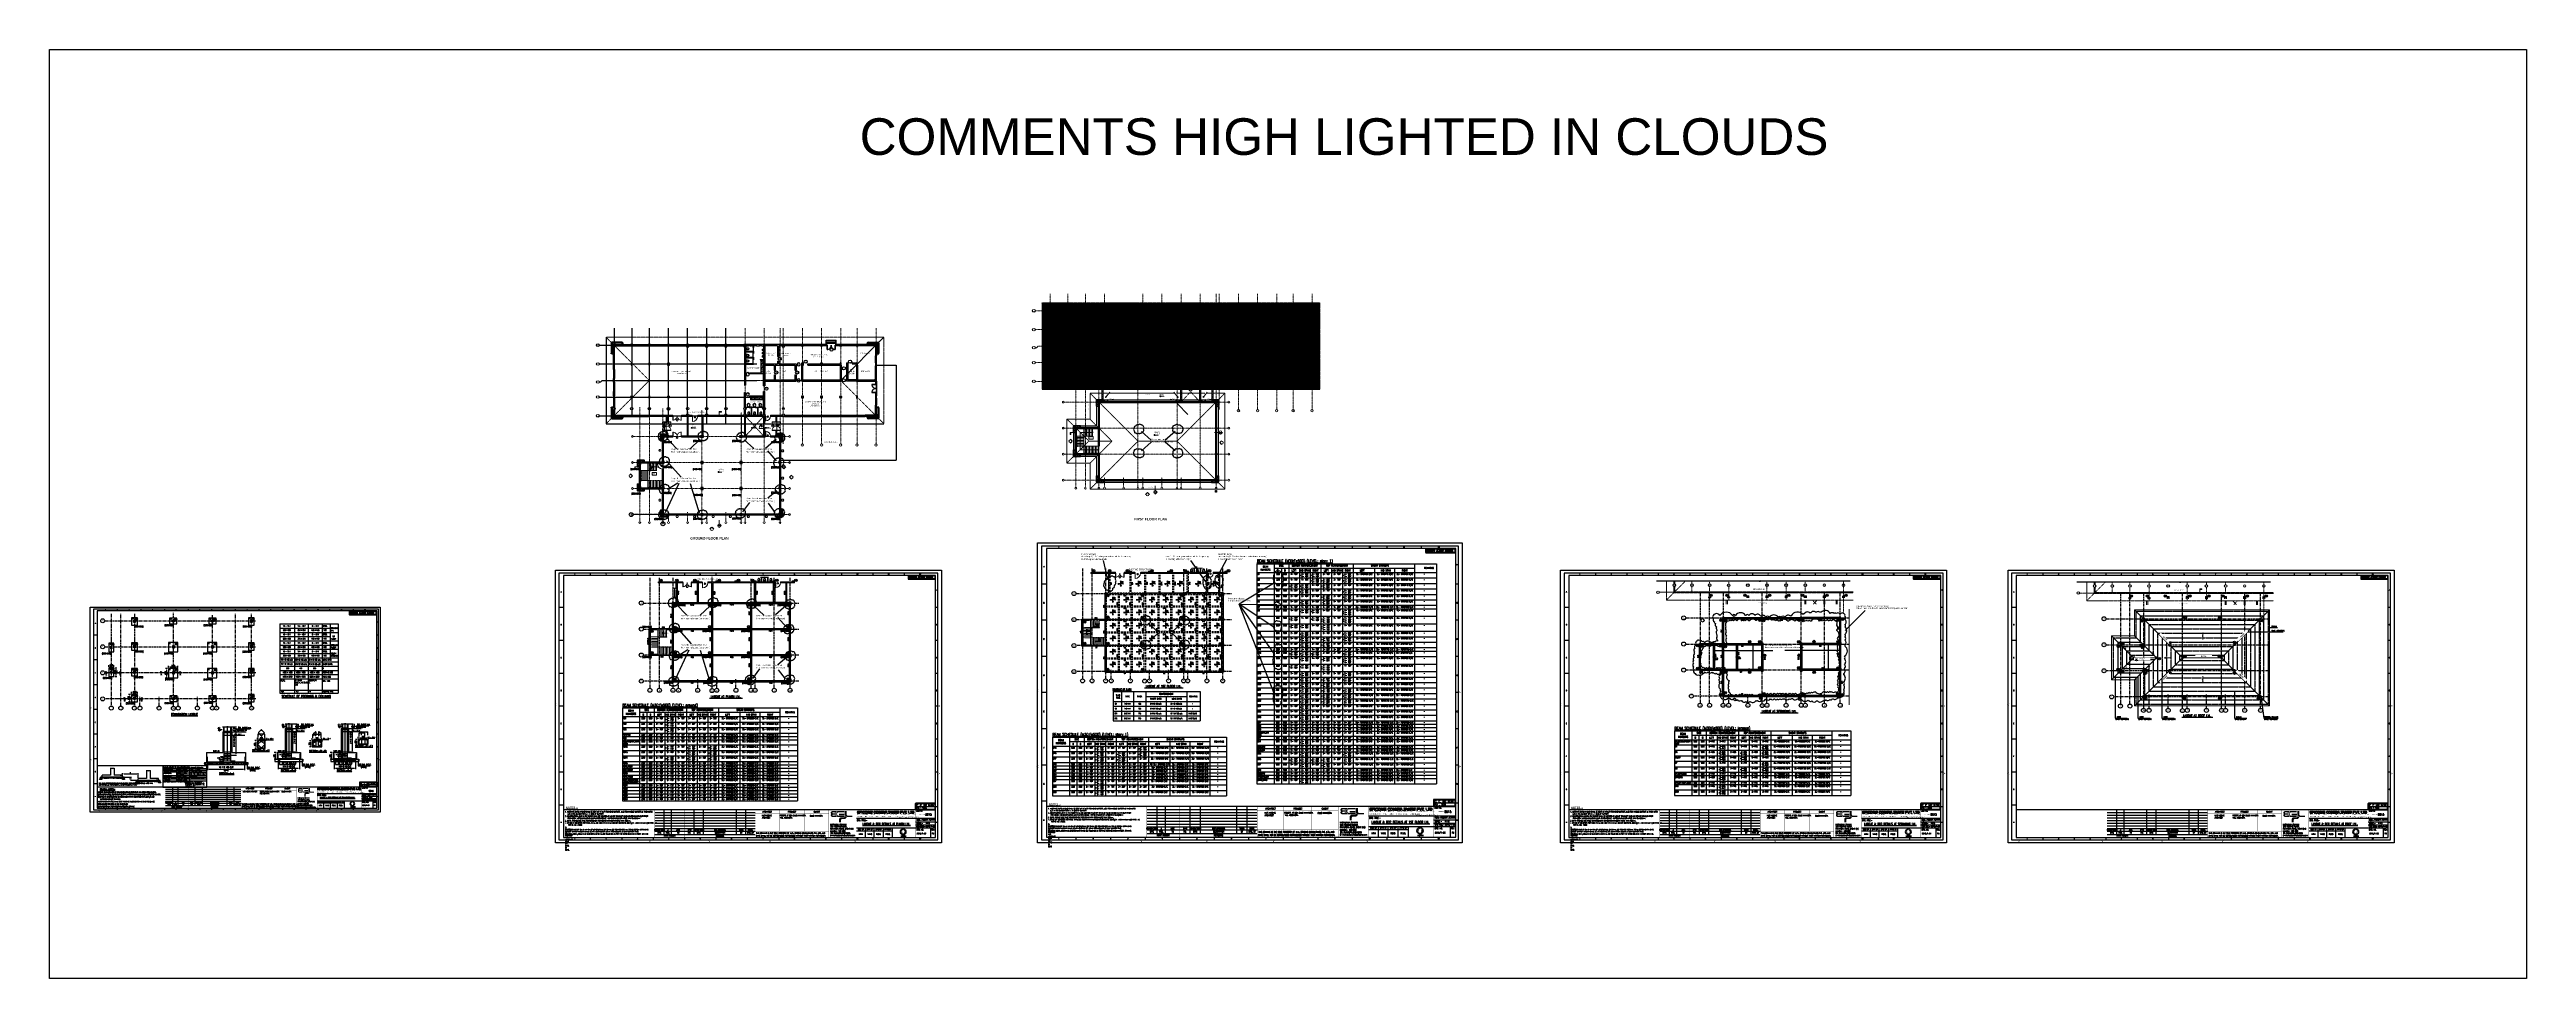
# Model space of a CAD drawing. Header units: millimetres. Extents: x 2659630 to 6742168, y -2425387 to -732288.
# Drawn here: x 3814846 to 4322311, y -1264311 to -1073997 of the extents above; entities that cross this region are included whole.
import ezdxf
from ezdxf.enums import TextEntityAlignment as Align

# ---------------------------------------------------------------- set-up
doc = ezdxf.new("R2010")
doc.units = ezdxf.units.MM
doc.header["$PDMODE"] = 35
doc.header["$PDSIZE"] = -25
for name, pattern in [('CENTER', [2, 1.25, -0.25, 0.25, -0.25]), ('DASHED', [0.75, 0.5, -0.25]), ('Grid Line', [22.225, 12.7, -3.175, 3.175, -3.175]), ('Hidden', [7.14375, 4.7625, -2.38125]), ('HIDDEN2', [0.1875, 0.125, -0.0625]), ('Overhead', [3.96875, 2.38125, -1.5875])]:
    doc.linetypes.add(name, pattern=pattern)
for name, color, linetype, lineweight in [('00 ECPL LOGO', 250, 'Continuous', 20), ('00 ELEV-2', 9, 'Continuous', 30), ('A-ANNO-DIMS', 211, 'Continuous', 9), ('A-ANNO-NOTE', 131, 'Continuous', 9), ('A-AREA-IDEN', 2, 'Continuous', 9), ('A-DETL-HDLN', 90, 'Hidden', 18), ('A-DETL-THIN', 151, 'Continuous', 18), ('A-DOOR', 31, 'Continuous', 18), ('A-DOOR-FRAM', 31, 'Continuous', 18), ('A-DOOR-IDEN', 31, 'Continuous', 9), ('A-ELEV-05', 233, 'Continuous', 0), ('A-FLOR', 192, 'Continuous', 18), ('A-FLOR-HRAL', 11, 'Continuous', 18), ('A-FLOR-HRAL-MBND', 5, 'Overhead', 18), ('A-FLOR-OVHD', 1, 'Overhead', 18), ('A-furniture', 37, 'Continuous', 0), ('A-GENM', 13, 'Continuous', 18), ('A-GLAZ', 151, 'Continuous', 9), ('A-GLAZ-IDEN', 152, 'Continuous', 9), ('A-GRID-MODE', 80, 'Continuous', 0), ('A-hatch', 253, 'Continuous', 0), ('A-OVERHEAD LINE', 31, 'Continuous', 9), ('A-PLASTER', 50, 'Continuous', 0), ('A-RCC', 2, 'Continuous', 0), ('A-ROOF', 6, 'Continuous', 0), ('A-STAIRS', 31, 'Continuous', 18), ('A-STRUCTURE ABOVE', 251, 'DASHED', 0), ('A-TEXT', 211, 'Continuous', 9), ('A-WALL', 113, 'Continuous', 9), ('A-WALL-PATT', 111, 'Continuous', 0), ('G-ANNO-DIMS', 111, 'Continuous', 9), ('G-ANNO-SYMB', 111, 'Continuous', 9), ('G-ANNO-TEXT', 231, 'Continuous', 9), ('licensing text', 7, 'Continuous', 5), ('S-GRID', 1, 'Continuous', 9), ('S-GRID-IDEN', 1, 'Continuous', 9), ('TEXT', 150, 'Continuous', 25)]:
    doc.layers.add(name, color=color, linetype=linetype, lineweight=lineweight)
for name, color, linetype in [('A-CORNICE', 20, 'Continuous'), ('A-LINE 08', 8, 'Continuous'), ('A-RCC LINE', 6, 'Continuous'), ('A-TEXT-0', 7, 'Continuous'), ('BEAM', 4, 'Continuous'), ('FRAME TABLE', 5, 'Continuous'), ('PNA', 8, 'Continuous'), ('reinf', 6, 'Continuous'), ('REVISION CLOUD', 7, 'Continuous'), ('S-BEAM INNER', 4, 'HIDDEN2'), ('S-BEAM NO', 3, 'Continuous'), ('S-BEAM OUTER', 4, 'Continuous'), ('S-BRECK LINE', 8, 'Continuous'), ('S-COLUMN', 1, 'Continuous'), ('S-COLUMN CIRCLE', 9, 'Continuous'), ('S-COLUMN HATCH', 8, 'Continuous'), ('S-COLUMN NO', 2, 'Continuous'), ('S-COLUMN SIZES', 2, 'Continuous'), ('S-DIM-1', 5, 'Continuous'), ('S-FOOTING', 4, 'Continuous'), ('S-GRIDE CIRCLE', 8, 'Continuous'), ('S-GRIDE LINE', 8, 'CENTER'), ('S-GRIDE NO', 1, 'Continuous'), ('S-LEVEL SECTION', 3, 'Continuous'), ('S-NOTES', 4, 'Continuous'), ('S-PCC', 9, 'Continuous'), ('S-REINFORCEMENT', 6, 'Continuous'), ('S-RETAINING WALL', 6, 'Continuous'), ('S-SCHEDULE', 2, 'Continuous'), ('S-SCHEDULE LINE-1', 7, 'Continuous'), ('S-SECTION MARK', 1, 'Continuous'), ('S-SLAB MARK', 3, 'Continuous'), ('S-SLAB NO', 3, 'Continuous'), ('S-SLAB TEXT', 2, 'Continuous'), ('S-TEXT', 2, 'Continuous'), ('S-TEXT-1', 4, 'Continuous'), ('S-TITIL', 6, 'Continuous'), ('Schedule Border', 60, 'Continuous'), ('TEXT (SHEET)', 4, 'Continuous'), ('TEXT MIDIUM', 2, 'Continuous'), ('TEXT NORMAL', 4, 'Continuous'), ('TEXT SCHEDULE', 2, 'Continuous'), ('TEXT SCHEDULE SLAB', 4, 'Continuous'), ('TEXT SHEDULE BEAM', 4, 'Continuous'), ('TEXT1', 4, 'Continuous'), ('TITLE', 6, 'Continuous'), ('txt', 4, 'Continuous'), ('TXT1', 2, 'Continuous')]:
    doc.layers.add(name, color=color, linetype=linetype)
doc.layers.get('A-ANNO-DIMS').off()
doc.styles.add('Arial', font='arial.ttf', dxfattribs={"height": 123})
doc.styles.add('Arial_1', font='arial.ttf', dxfattribs={"height": 98.353293})
doc.styles.add('Arial_2', font='arial.ttf', dxfattribs={"height": 121.981135})
doc.styles.add('Arial_3', font='arial.ttf', dxfattribs={"height": 97.584908})
doc.styles.add('Arial_4', font='arial.ttf', dxfattribs={"height": 73.76497})
doc.styles.add('Arial_5', font='arial.ttf', dxfattribs={"height": 108.188623})
doc.styles.add('Arial_6', font='arial.ttf', dxfattribs={"height": 122.941617})
doc.styles.add('Arial_B', font='arialbd.ttf', dxfattribs={"height": 125.853552})
doc.styles.add('Arial_B_1', font='arialbd.ttf', dxfattribs={"height": 100.682842})
doc.styles.add('ROMANS', font='r.shx', dxfattribs={"width": 0.7})
doc.styles.add('SEC. TEXT', font='arial.ttf', dxfattribs={"height": 180})
doc.styles.add('style1', font='handlet.shx')
doc.dimstyles.new('dim100', dxfattribs={"dimtxt": 250, "dimasz": 250, "dimexe": 200, "dimexo": 200, "dimgap": 100, "dimtad": 1, "dimdec": 0, "dimrnd": 1, "dimzin": 0, "dimdsep": 46, "dimtxsty": 'ROMANS', "dimcen": 0, "dimclrd": 5, "dimclre": 5, "dimclrt": 4, "dimadec": 0, "dimazin": 0, "dimtfac": 1, "dimtdec": 0, "dimtix": 1, "dimtofl": 0, "dimtmove": 2, "dimatfit": 3, "dimfxl": 1, "dimtolj": 1, "dimtzin": 0, "dimlwd": -1, "dimlwe": -1, "dimarcsym": 0})
doc.dimstyles.new('dim25', dxfattribs={"dimtxt": 250, "dimasz": 250, "dimexe": 200, "dimexo": 200, "dimgap": 100, "dimtad": 1, "dimdec": 0, "dimlfac": 0.25, "dimzin": 0, "dimdsep": 46, "dimtxsty": 'ROMANS', "dimcen": 0, "dimclrd": 5, "dimclre": 5, "dimclrt": 4, "dimadec": 0, "dimazin": 0, "dimtfac": 1, "dimtdec": 0, "dimtix": 1, "dimtofl": 0, "dimtmove": 2, "dimatfit": 3, "dimfxl": 1, "dimtolj": 1, "dimtzin": 0, "dimlwd": -1, "dimlwe": -1, "dimarcsym": 0})
doc.dimstyles.new('dim33.33', dxfattribs={"dimtxt": 250, "dimasz": 250, "dimexe": 200, "dimexo": 200, "dimgap": 100, "dimtad": 1, "dimdec": 0, "dimlfac": 0.333331, "dimzin": 0, "dimdsep": 46, "dimtxsty": 'ROMANS', "dimcen": 0, "dimclrd": 5, "dimclre": 5, "dimclrt": 4, "dimadec": 0, "dimazin": 0, "dimtfac": 1, "dimtdec": 0, "dimtix": 1, "dimtofl": 0, "dimtmove": 2, "dimatfit": 3, "dimfxl": 1, "dimtolj": 1, "dimtzin": 0, "dimlwd": -1, "dimlwe": -1, "dimarcsym": 0})
doc.dimstyles.new('INT', dxfattribs={"dimtxt": 250, "dimasz": 250, "dimexe": 100, "dimexo": 100, "dimgap": 75, "dimtad": 1, "dimdec": 0, "dimzin": 0, "dimdsep": 46, "dimtxsty": 'ROMANS', "dimcen": -0.25, "dimclrd": 5, "dimclre": 5, "dimclrt": 4, "dimazin": 0, "dimtfac": 1, "dimtdec": 0, "dimtix": 1, "dimtofl": 0, "dimtmove": 0, "dimatfit": 3, "dimfxl": 1, "dimtolj": 1, "dimtzin": 0, "dimarcsym": 0})
pattern_1 = [(45, (3773214.68, -1356914.08), (-159.09903, 159.09903), []), (45, (3773320.74, -1356914.08), (-159.09903, 159.09903), [])]
pattern_2 = [(45, (3861862.1, -1354974.54), (-159.09903, 159.09903), []), (45, (3861968.16, -1354974.54), (-159.09903, 159.09903), [])]
pattern_3 = [(225, (525078.65, -331683.39), (44.9012806, -44.9012806), [])]
pattern_4 = [(225, (533078.72, -331683.39), (44.9012806, -44.9012806), [])]
pattern_5 = [(225, (525078.65, -339648.39), (44.9012806, -44.9012806), [])]
pattern_6 = [(225, (525078.65, -323718.583), (44.9012806, -44.9012806), [])]
pattern_7 = [(225, (517113.644, -323718.39), (44.9012806, -44.9012806), [])]
pattern_8 = [(225, (533078.72, -339648.39), (44.9012806, -44.9012806), [])]
pattern_9 = [(225, (517113.65, -339648.39), (44.9012806, -44.9012806), [])]
pattern_10 = [(225, (541043.65, -339648.39), (44.9012806, -44.9012806), [])]
pattern_11 = [(225, (541043.64, -323718.39), (44.9012806, -44.9012806), [])]
pattern_12 = [(225, (533078.72, -323718.58), (44.9012806, -44.9012806), [])]
pattern_13 = [(225, (517113.656, -334313.39), (44.9012806, -44.9012806), [])]
pattern_14 = [(45, (3771155.87, -1322788.62), (-159.09903, 159.09903), []), (45, (3771261.93, -1322788.62), (-159.09903, 159.09903), [])]
pattern_15 = [(45, (0, 0), (-53.033, 53.033), []), (135, (0, 0), (-53.033, -53.033), [])]

# ---------------------------------------------------------------- blocks, each defined once
blk = doc.blocks.new('ecpl logo')
at = {"layer": '00 ECPL LOGO'}
for color, points in [(256, [(351, -827, 0.6211108), (586, -1401), (1442, -1401), (1442, -1151), (682, -1151, -0.9176222), (682, -948), (1285, -948), (1285, -702), (682, -702, -0.9261636), (682, -501), (1442, -501), (1442, -251), (581, -251, 0.6211108), (351, -827)]), (140, [(1887, -779), (1887, -1102), (2862, -1102, -0.2321111), (2971, -1281, -0.1944005), (2883, -1450), (2269, -1450, 0.3646739), (1887, -1802), (1887, -2463), (2269, -2463), (2269, -1996, -0.4142136), (2462, -1802), (2899, -1802, 0.3384985), (3350, -1412, -0.3712723), (2877, -839), (2877, -779)]), (152, [(2940, -251), (2940, -863, 0.384329), (3453, -1401), (4422, -1401), (4422, -1151), (3582, -1151, -0.4142136), (3340, -908), (3340, -251)])]:
    blk.add_hatch(color=color, dxfattribs=at).paths.add_polyline_path(points)
h = blk.add_hatch(color=253, dxfattribs=at)
h.dxf.hatch_style = 1
h.paths.add_polyline_path([(995, -993, 0.0714799), (1056, -1106), (1486, -1106), (1486, -1356, 0.0653869), (1776, -1401), (2862, -1401), (2862, -1151), (1776, -1151, -0.910826), (1742, -501), (2862, -501), (2862, -251), (1776, -251, 0.0694835), (1486, -291), (1486, -546), (1071, -546, 0.0724067), (1003, -657), (1329, -657), (1329, -993)])
blk = doc.blocks.new('EPICONS TITLE')
at = {"layer": '00 ECPL LOGO'}
h = blk.add_hatch(color=4, dxfattribs=at)
h.dxf.hatch_style = 1
h.paths.add_polyline_path([(678, -252), (678, -146), (414, -146, 0.2616359), (303, -208, 0.2858408), (304, -378, 0.3449017), (324, -574, 0.2049917), (418, -614), (678, -614), (678, -510), (424, -510, -1), (418, -426), (678, -426), (678, -331), (424, -331, -1), (422, -252)])
h = blk.add_hatch(color=4, dxfattribs=at)
h.dxf.hatch_style = 1
h.paths.add_polyline_path([(1011, -146), (712, -146), (712, -252), (997, -252, -0.4405445), (997, -331), (816, -331, 0.4142136), (712, -435), (712, -614), (810, -614), (810, -504, -0.4142136), (888, -426), (997, -426, 0.757811)])
h.paths.add_polyline_path([(1254, -146), (1153, -146), (1153, -614), (1254, -614)])
h.paths.add_polyline_path([(1708, -146), (1494, -146, 0.1542751), (1419, -169, 0.5196722), (1419, -591, 0.1542751), (1494, -614), (1708, -614), (1708, -510), (1472, -510, -0.2103557), (1452, -502, -0.3887069), (1452, -260, -0.2103557), (1472, -252), (1708, -252)])
h.paths.add_polyline_path([(2037, -146), (1904, -146, 0.1590184), (1828, -171, 0.5079686), (1828, -589, 0.1590184), (1904, -614), (2037, -614, 0.1737915), (2119, -585, 0.4723114), (2119, -175, 0.1737915)])
h.paths.add_polyline_path([(2046, -252, -0.1850521), (2063, -258, -0.4458936), (2063, -504, -0.1850521), (2046, -510), (1899, -510, -0.1850521), (1882, -504, -0.4458936), (1882, -258, -0.1850521), (1899, -252)], flags=16)
h.paths.add_polyline_path([(2501, -209, 0.7234347), (2273, -252), (2273, -614), (2374, -614), (2374, -252, -0.7234347), (2399, -241), (2495, -533, 0.7240771), (2751, -510), (2751, -146), (2635, -146), (2635, -509, -0.7556609), (2603, -519)])
h.paths.add_polyline_path([(3198, -146), (2916, -146, 0.8237132), (2916, -429), (3082, -429, -0.7132719), (3082, -510), (2830, -510), (2830, -614), (3082, -614, 0.9003086), (3082, -324), (2936, -324, -0.7469314), (2936, -252), (3198, -252)])
h = blk.add_hatch(color=4, dxfattribs=at)
h.dxf.hatch_style = 1
h.paths.add_polyline_path([(3837, -146), (3623, -146, 0.1542754), (3548, -169, 0.5196718), (3548, -591, 0.1542754), (3623, -614), (3837, -614), (3837, -510), (3600, -510, -0.210932), (3581, -502, -0.3852776), (3580, -260, -0.2128946), (3599, -252), (3837, -252)])
h.paths.add_polyline_path([(4255, -175, 0.1737916), (4173, -146), (4040, -146, 0.1590181), (3964, -171, 0.507969), (3964, -589, 0.1590181), (4040, -614), (4173, -614, 0.1737916), (4255, -585, 0.4723112)])
h.paths.add_polyline_path([(4182, -252, -0.1850527), (4199, -258, -0.4458934), (4199, -504, -0.1850527), (4182, -510), (4035, -510, -0.1850527), (4017, -504, -0.4458934), (4017, -258, -0.1850527), (4035, -252)], flags=16)
h.paths.add_polyline_path([(4406, -252), (4406, -614), (4507, -614), (4507, -252, -0.4368608), (4522, -236, -0.3197384), (4534, -245), (4629, -533, 0.7240771), (4884, -510), (4884, -146), (4768, -146), (4768, -509, -0.7556609), (4737, -519), (4635, -209, 0.7234347)])
h.paths.add_polyline_path([(5335, -146), (5053, -146, 0.8237132), (5053, -429), (5219, -429, -0.7132719), (5219, -510), (4967, -510), (4967, -614), (5219, -614, 0.9003086), (5219, -324), (5074, -324, -0.7469314), (5074, -252), (5335, -252)])
h.paths.add_polyline_path([(5509, -146), (5408, -146), (5408, -452, 0.1601061), (5433, -529, 0.5053026), (5772, -529, 0.1601061), (5797, -452), (5797, -146), (5699, -146), (5699, -451, -0.621318), (5509, -451)])
h.paths.add_polyline_path([(5969, -146), (5862, -146), (5862, -406, 0.4142136), (6070, -614), (6267, -614), (6267, -510), (6047, -510, -0.4142136), (5969, -432)])
h.paths.add_polyline_path([(6589, -146), (6267, -146), (6267, -249), (6372, -249), (6372, -614), (6473, -614), (6473, -249), (6589, -249)])
h.paths.add_polyline_path([(6863, -194, 0.5392114), (6672, -201), (6523, -614), (6641, -614), (6752, -289, -0.7086169), (6777, -289), (6894, -614), (7006, -614)])
h.paths.add_polyline_path([(7288, -209, 0.7234347), (7059, -252), (7059, -614), (7160, -614), (7160, -252, -0.7234347), (7186, -241), (7282, -533, 0.7240771), (7538, -510), (7538, -146), (7421, -146), (7421, -509, -0.7556609), (7390, -519)])
h.paths.add_polyline_path([(7886, -146), (7579, -146), (7579, -249), (7684, -249), (7684, -614), (7785, -614), (7785, -249), (7886, -249)])
h.paths.add_polyline_path([(8321, -146), (8059, -146, 0.1575684), (7983, -170, 0.5115319), (7983, -404, 0.1575687), (8059, -429), (8206, -429, -0.7132719), (8206, -510), (7953, -510), (7953, -614), (8206, -614, 0.9003083), (8206, -324), (8065, -324), (8060, -324, -0.722204), (8060, -249), (8321, -249)])
h = blk.add_hatch(color=4, dxfattribs=at)
h.dxf.hatch_style = 1
h.paths.add_polyline_path([(8875, -146), (8576, -146), (8576, -252), (8849, -252, -0.2704442), (8871, -265, -0.2629702), (8871, -318, -0.2704442), (8849, -331), (8680, -331, 0.4142136), (8576, -435), (8576, -614), (8674, -614), (8674, -504, -0.4142136), (8752, -426), (8861, -426, 0.757811)])
h.paths.add_polyline_path([(9103, -146), (8990, -146), (9133, -566, 0.5392114), (9324, -560), (9474, -146), (9356, -146), (9244, -471, -0.7086169), (9220, -471)])
h.paths.add_polyline_path([(9814, -146), (9492, -146), (9492, -249), (9597, -249), (9597, -614), (9698, -614), (9698, -249), (9814, -249)])
h.paths.add_polyline_path([(10234, -146), (10128, -146), (10128, -406, 0.4142136), (10336, -614), (10533, -614), (10533, -510), (10312, -510, -0.4142136), (10234, -432)])
h.paths.add_polyline_path([(9871, -510), (9775, -510), (9775, -614), (9871, -614)])
h = blk.add_hatch(color=4, dxfattribs=at)
h.dxf.hatch_style = 1
h.paths.add_polyline_path([(10533, -146), (10533, -249), (10637, -249), (10637, -614), (10739, -614), (10739, -249), (10839, -249), (10839, -146)])
h.paths.add_polyline_path([(10890, -146), (10890, -614), (11119, -614, 0.1894457), (11208, -580, 0.4357543), (11208, -181, 0.1894457), (11119, -146)])
h.paths.add_polyline_path([(11122, -249, -0.5191121), (11122, -510), (10989, -510), (10989, -249)], flags=16)
at = {"layer": '00 ECPL LOGO', "color": 4}
for p, q in [((678, -146), (414, -146)), ((418, -426), (678, -426)), ((678, -510), (418, -510)), ((418, -614), (678, -614)), ((424, -252), (678, -252)), ((678, -331), (424, -331)), ((678, -252), (678, -146)), ((678, -426), (678, -331)), ((678, -614), (678, -510)), ((1011, -146), (712, -146)), ((712, -146), (712, -252)), ((997, -252), (712, -252)), ((712, -435), (712, -614)), ((712, -614), (810, -614)), ((810, -504), (810, -614)), ((997, -331), (816, -331)), ((888, -426), (997, -426)), ((1153, -146), (1254, -146)), ((1153, -146), (1153, -614)), ((1153, -614), (1254, -614)), ((1254, -146), (1254, -614)), ((1472, -252), (1708, -252)), ((1472, -510), (1708, -510)), ((1494, -146), (1708, -146)), ((1494, -614), (1708, -614)), ((1708, -252), (1708, -146)), ((1708, -614), (1708, -510)), ((1899, -252), (2046, -252)), ((1899, -510), (2046, -510)), ((1904, -146), (2037, -146)), ((2037, -614), (1904, -614)), ((2273, -252), (2273, -614)), ((2273, -614), (2374, -614)), ((2374, -252), (2374, -614)), ((2399, -241), (2495, -533)), ((2501, -209), (2603, -519)), ((2614, -614), (2635, -614)), ((2635, -146), (2751, -146)), ((2751, -146), (2635, -146)), ((2635, -146), (2635, -510)), ((2635, -614), (2635, -614)), ((2751, -146), (2751, -510)), ((2751, -252), (2751, -252)), ((2751, -510), (2751, -510)), ((2830, -614), (2830, -510)), ((2830, -510), (3082, -510)), ((2830, -614), (3082, -614)), ((2830, -614), (3082, -614)), ((2916, -146), (3198, -146)), ((3198, -146), (2916, -146)), ((3082, -429), (2916, -429)), ((2936, -252), (3198, -252)), ((3082, -324), (2936, -324)), ((3198, -252), (3198, -146)), ((3599, -252), (3837, -252)), ((3600, -510), (3837, -510)), ((3837, -146), (3623, -146)), ((3623, -614), (3837, -614)), ((3837, -252), (3837, -146)), ((3837, -614), (3837, -510)), ((4035, -252), (4182, -252)), ((4035, -510), (4182, -510)), ((4040, -146), (4173, -146)), ((4040, -614), (4173, -614)), ((4406, -252), (4406, -614)), ((4406, -614), (4507, -614)), ((4406, -614), (4507, -614)), ((4406, -614), (4507, -614)), ((4507, -252), (4507, -614)), ((4534, -245), (4629, -533)), ((4635, -209), (4737, -519)), ((4768, -146), (4884, -146)), ((4768, -146), (4884, -146)), ((4884, -146), (4768, -146)), ((4768, -146), (4768, -510)), ((4884, -146), (4884, -510)), ((4884, -252), (4884, -252)), ((4967, -614), (4967, -510)), ((4967, -510), (5219, -510)), ((4967, -510), (5219, -510)), ((4967, -614), (5219, -614)), ((4967, -614), (5219, -614)), ((4967, -614), (5219, -614)), ((5053, -146), (5335, -146)), ((5053, -146), (5335, -146)), ((5335, -146), (5053, -146)), ((5219, -429), (5053, -429)), ((5074, -252), (5335, -252)), ((5219, -324), (5074, -324)), ((5335, -252), (5335, -146)), ((5408, -146), (5509, -146)), ((5509, -146), (5408, -146)), ((5408, -146), (5408, -452)), ((5509, -146), (5509, -451)), ((5699, -146), (5797, -146)), ((5797, -146), (5699, -146)), ((5699, -146), (5699, -451)), ((5797, -146), (5797, -452)), ((5862, -146), (5969, -146)), ((5969, -146), (5862, -146)), ((5862, -406), (5862, -146)), ((5969, -432), (5969, -146)), ((6047, -510), (6267, -510)), ((6070, -614), (6267, -614)), ((6070, -614), (6267, -614)), ((6267, -146), (6589, -146)), ((6589, -146), (6267, -146)), ((6267, -146), (6267, -249)), ((6267, -249), (6372, -249)), ((6267, -510), (6267, -614)), ((6372, -614), (6372, -249)), ((6372, -614), (6473, -614)), ((6372, -614), (6473, -614)), ((6473, -614), (6473, -249)), ((6473, -249), (6589, -249)), ((6523, -614), (6672, -201)), ((6523, -614), (6641, -614)), ((6589, -146), (6589, -249)), ((6589, -614), (6641, -614)), ((6641, -614), (6752, -289)), ((6894, -614), (6777, -289)), ((7006, -614), (6863, -194)), ((6894, -614), (7006, -614)), ((6894, -614), (7006, -614)), ((7059, -252), (7059, -614)), ((7059, -614), (7160, -614)), ((7059, -614), (7160, -614)), ((7059, -614), (7160, -614)), ((7160, -252), (7160, -614)), ((7186, -241), (7282, -533)), ((7288, -209), (7390, -519)), ((7421, -146), (7538, -146)), ((7421, -146), (7538, -146)), ((7538, -146), (7421, -146)), ((7421, -146), (7538, -146)), ((7421, -146), (7421, -510)), ((7538, -146), (7538, -510)), ((7538, -252), (7538, -252)), ((7538, -510), (7538, -510)), ((7579, -146), (7886, -146)), ((7886, -146), (7579, -146)), ((7579, -146), (7886, -146)), ((7579, -146), (7886, -146)), ((7886, -146), (7579, -146)), ((7579, -146), (7579, -249)), ((7579, -249), (7684, -249)), ((7579, -249), (7684, -249)), ((7684, -614), (7684, -249)), ((7684, -614), (7785, -614)), ((7684, -614), (7785, -614)), ((7684, -614), (7785, -614)), ((7684, -614), (7785, -614)), ((7785, -614), (7785, -249)), ((7785, -249), (7886, -249)), ((7785, -249), (7886, -249)), ((7886, -146), (7886, -249)), ((7953, -614), (7953, -510)), ((7953, -510), (8206, -510)), ((7953, -510), (8206, -510)), ((7953, -510), (8206, -510)), ((7953, -614), (8206, -614)), ((7953, -614), (8206, -614)), ((7953, -614), (8206, -614)), ((7953, -614), (8206, -614)), ((7953, -614), (8206, -614)), ((8040, -146), (8321, -146)), ((8040, -146), (8321, -146)), ((8206, -429), (8040, -429)), ((8321, -146), (8059, -146)), ((8059, -429), (8194, -429)), ((8060, -249), (8321, -249)), ((8206, -324), (8060, -324)), ((8065, -324), (8206, -324)), ((8321, -252), (8321, -146)), ((8875, -146), (8576, -146)), ((8576, -146), (8576, -252)), ((8849, -252), (8576, -252)), ((8576, -435), (8576, -614)), ((8576, -614), (8674, -614)), ((8674, -504), (8674, -614)), ((8849, -331), (8680, -331)), ((8752, -426), (8861, -426)), ((9103, -146), (8990, -146)), ((9103, -146), (8990, -146)), ((8990, -146), (9133, -566)), ((9103, -146), (9220, -471)), ((9356, -146), (9244, -471)), ((9474, -146), (9324, -560)), ((9474, -146), (9356, -146)), ((9408, -146), (9356, -146)), ((9474, -146), (9356, -146)), ((9492, -146), (9814, -146)), ((9814, -146), (9492, -146)), ((9492, -146), (9814, -146)), ((9492, -146), (9814, -146)), ((9492, -146), (9814, -146)), ((9492, -146), (9492, -249)), ((9492, -249), (9597, -249)), ((9492, -249), (9597, -249)), ((9597, -614), (9597, -249)), ((9597, -614), (9698, -614)), ((9597, -614), (9698, -614)), ((9597, -614), (9698, -614)), ((9698, -614), (9698, -249)), ((9698, -249), (9814, -249)), ((9698, -249), (9814, -249)), ((9814, -146), (9814, -249)), ((10128, -146), (10234, -146)), ((10234, -146), (10128, -146)), ((10128, -406), (10128, -146)), ((10234, -432), (10234, -146)), ((10312, -510), (10533, -510)), ((10336, -614), (10533, -614)), ((10336, -614), (10533, -614)), ((10533, -146), (10839, -146)), ((10839, -146), (10533, -146)), ((10533, -146), (10533, -249)), ((10533, -249), (10637, -249)), ((10637, -249), (10533, -249)), ((10533, -510), (10533, -614)), ((10637, -614), (10637, -249)), ((10637, -614), (10739, -614)), ((10637, -614), (10739, -614)), ((10637, -614), (10739, -614)), ((10637, -614), (10739, -614)), ((10653, -614), (10739, -614)), ((10653, -614), (10739, -614)), ((10653, -614), (10739, -614)), ((10653, -614), (10739, -614)), ((10739, -614), (10739, -249)), ((10739, -249), (10839, -249)), ((10739, -249), (10839, -249)), ((10839, -249), (10739, -249)), ((10839, -146), (10839, -249)), ((10890, -146), (11119, -146)), ((10890, -146), (10890, -614)), ((10890, -614), (11119, -614)), ((10989, -249), (10989, -510)), ((10989, -249), (11113, -249)), ((10989, -510), (11113, -510))]:
    blk.add_line(p, q, dxfattribs=at)
blk.add_lwpolyline([(9775, -510), (9871, -510), (9871, -614), (9775, -614)], close=True, dxfattribs=at)
for centre, radius, start, end in [((439, -292), 160, 148.64797, 212.45631), ((439, -464), 160, 147.54369, 223.66124), ((414, -276), 130, 90, 148.64797), ((418, -484), 130, 223.66124, 270), ((421, -468), 42.1, 94.02421, 265.97579), ((423, -291), 39.6, 88.76368, 271.23632), ((816, -435), 104, 90, 180), ((888, -504), 78, 90, 180), ((965, -284), 146, 282.71879, 71.3398), ((961, -291), 53.7, 312.44874, 47.55126), ((1567, -380), 257, 125.08074, 234.91926), ((1584, -381), 179, 137.51709, 222.48291), ((1494, -276), 130, 90, 125.08074), ((1494, -484), 130, 234.91926, 270), ((1472, -278), 26, 90, 137.51709), ((1472, -484), 26, 222.48291, 270), ((1981, -380), 259, 126.14172, 233.85828), ((1992, -381), 165, 131.93642, 228.06358), ((1904, -276), 130, 90, 126.14172), ((1904, -484), 130, 233.85828, 270), ((1899, -278), 26, 90, 131.93642), ((1899, -484), 26, 228.06358, 270), ((2037, -276), 130, 50.56378, 90), ((2037, -484), 130, 270, 309.43622), ((2046, -278), 26, 48.06358, 90), ((2046, -484), 26, 270, 311.93642), ((1953, -381), 165, 311.93642, 48.06358), ((1951, -380), 265, 309.43622, 50.56378), ((2394, -268), 122, 28.74999, 172.28311), ((2388, -251), 14.5, 40.01913, 183.55226), ((2619, -479), 135, 203.2219, 346.75502), ((2618, -510), 17.1, 214.07961, 357.61273), ((2944, -287), 144, 101.04253, 258.95747), ((2947, -288), 37.6, 106.48558, 253.51442), ((3067, -469), 146, 276.00604, 83.99396), ((3068, -470), 43.1, 289.00161, 70.99839), ((3696, -380), 257, 125.08074, 234.91926), ((3714, -381), 180, 138.07412, 222.35635), ((3623, -276), 130, 90, 125.08074), ((3623, -484), 130, 234.91926, 270), ((3599, -278), 26, 90, 138.07412), ((3600, -484), 26, 222.35635, 270), ((4116, -380), 259, 126.14172, 233.85828), ((4127, -381), 165, 131.93642, 228.06358), ((4040, -276), 130, 90, 126.14172), ((4040, -484), 130, 233.85828, 270), ((4035, -278), 26, 90, 131.93642), ((4035, -484), 26, 228.06358, 270), ((4173, -276), 130, 50.56378, 90), ((4173, -484), 130, 270, 309.43622), ((4182, -278), 26, 48.06358, 90), ((4182, -484), 26, 270, 311.93642), ((4089, -381), 165, 311.93642, 48.06358), ((4087, -380), 265, 309.43622, 50.56378), ((4527, -268), 122, 28.74999, 172.28311), ((4522, -251), 14.5, 89.15773, 183.55226), ((4522, -249), 13, 18.23344, 89.15773), ((4753, -479), 135, 203.2219, 346.85165), ((4751, -510), 17.1, 214.07961, 357.61273), ((5081, -287), 144, 101.04253, 258.95747), ((5084, -288), 37.6, 106.48558, 253.51442), ((5204, -469), 146, 276.00604, 83.99396), ((5205, -470), 43.1, 289.00161, 70.99839), ((5538, -452), 130, 180, 216.38482), ((5602, -404), 210, 216.38482, 323.61518), ((5604, -405), 106, 206.29314, 333.70686), ((5667, -452), 130, 323.61518, 0), ((6070, -406), 208, 180, 270), ((6047, -432), 78, 180, 270), ((6770, -260), 114, 35.16598, 148.50219), ((6764, -294), 13, 19.76646, 161.05459), ((7181, -268), 122, 28.74999, 172.28311), ((7175, -251), 14.5, 40.01913, 183.55226), ((7406, -479), 135, 203.2219, 346.75502), ((7404, -510), 17.1, 214.07961, 357.61273), ((8067, -287), 144, 125.81796, 234.18198), ((8059, -276), 130, 90, 125.81796), ((8059, -299), 130, 234.18198, 270), ((8072, -286), 39.3, 108.32609, 238.19572), ((8065, -298), 26, 238.19572, 270), ((8190, -469), 146, 276.00604, 83.99396), ((8192, -470), 43.1, 289.00161, 70.99839), ((8680, -435), 104, 90, 180), ((8752, -504), 78, 90, 180), ((8849, -278), 26, 29.46718, 90), ((8849, -305), 26, 270, 330.53282), ((8829, -284), 146, 282.71879, 71.3398), ((8824, -291), 53.7, 330.53282, 29.46718), ((9227, -500), 114, 215.16598, 328.50219), ((9232, -467), 13, 199.76646, 341.05459), ((10336, -406), 208, 180, 270), ((10312, -432), 78, 180, 270), ((11113, -275), 26, 51.48158, 90), ((11113, -484), 26, 270, 308.51842), ((11119, -276), 130, 47.09074, 90), ((11119, -484), 130, 270, 312.90926), ((11030, -380), 160, 308.51842, 51.48158), ((11023, -380), 272, 312.90926, 47.09074)]:
    blk.add_arc(centre, radius, start, end, dxfattribs=at)
at = {"layer": '00 ECPL LOGO', "color": 4, "style": 'SEC. TEXT'}
for s, height, width, p in [('CONSULTING     CIVIL      AND      STRUCTURAL      ENGINEERS', 212.64, 0.9, (294, -1308)), ('E V O L U T I O N        P L A N N I N G         I N V E S T I G A T I O N         C O N C R E T E        A N D         S T E E L', 177.202, 0.8, (308, -869)), ('iSO 9001-2008 CERTIFIED COMPANY', 177.2, 0.7, (8411, -1424))]:
    blk.add_text(s, height=height, dxfattribs=dict(at, width=width)).set_placement(p)
blk = doc.blocks.new('FOLDER')
at = {"layer": 'PNA'}
for points in [[(-1250, 2500), (0, 0), (0, 1000)], [(1250, 2500), (0, 0), (0, 1000)]]:
    blk.add_solid(points, dxfattribs=at)
blk = doc.blocks.new('A2_SHEET')
at = {"color": 1}
for p, q in [((58702, 4994), (1413, 4994)), ((15443, 1726), (30941, 1726)), ((15443, 1218), (30890, 1218)), ((46499, 3703), (58702, 3703)), ((46499, 2214), (58702, 2214)), ((46499, 1759), (52066, 1759))]:
    blk.add_line(p, q, dxfattribs=at)
at = {"color": 5, "linetype": 'ByBlock', "lineweight": -2}
for p, q in [((15451, 4586), (30890, 4586)), ((15451, 4177), (30890, 4177)), ((15451, 3769), (30890, 3769)), ((15451, 3360), (30890, 3360)), ((15451, 2952), (30890, 2952)), ((15451, 2543), (30890, 2543)), ((15451, 2135), (30890, 2135)), ((47887, 706), (47887, 2214)), ((49226, 706), (49226, 2214)), ((50646, 706), (50646, 2214)), ((55595, 3146), (58702, 3146)), ((55595, 2680), (58702, 2680)), ((57924, 2214), (57924, 706))]:
    blk.add_line(p, q, dxfattribs=at)
for p, q in [((16910, 1218), (16910, 4994)), ((18047, 1218), (18047, 4994)), ((21531, 1218), (21531, 4994)), ((22974, 1218), (22974, 4994)), ((28036, 1218), (28036, 4994)), ((29489, 1218), (29489, 4994)), ((52066, 706), (52066, 2214))]:
    blk.add_line(p, q)
blk.add_lwpolyline([(4, 41895), (59404, 41895), (59404, -105), (4, -105)], close=True)
at = {"color": 1, "const_width": 40.6}
for points in [[(15451, 716), (15451, 4994)], [(20079, 716), (20079, 4994)], [(30890, 707), (30890, 4994)], [(30890, 4387), (42247, 4387)], [(30890, 1723), (42247, 1723)], [(34646, 1723), (34646, 4994)], [(38557, 1723), (38557, 4994)], [(42247, 706), (42247, 4994)], [(46489, 706), (46489, 4994)], [(52066, 706), (52066, 2214)], [(55582, 706), (55582, 4994)]]:
    blk.add_lwpolyline(points, dxfattribs=at)
at = {"layer": 'PNA'}
for p, q in [((5539, 41438), (5539, 41085)), ((10372, 41438), (10372, 41085)), ((15205, 41438), (15205, 41085)), ((20038, 41438), (20038, 41085)), ((24871, 41438), (24871, 41085)), ((29704, 41438), (29704, 41085)), ((34537, 41438), (34537, 41085)), ((39370, 41438), (39370, 41085)), ((44203, 41438), (44203, 41085)), ((49036, 41438), (49036, 41085)), ((53869, 41438), (53869, 41085)), ((706, 36185), (1413, 36185)), ((58702, 36185), (59055, 36185)), ((706, 31117), (1413, 31117)), ((58702, 31117), (59055, 31117)), ((706, 26048), (1413, 26048)), ((58702, 26048), (59055, 26048)), ((706, 20980), (1413, 20980)), ((58702, 20980), (59055, 20980)), ((706, 15912), (1413, 15912)), ((58702, 15912), (59055, 15912)), ((706, 10843), (1413, 10843)), ((58702, 10843), (59055, 10843)), ((706, 5775), (1413, 5775)), ((58702, 5492), (59055, 5492)), ((5539, 706), (5539, 353)), ((10372, 706), (10372, 353)), ((15205, 706), (15205, 353)), ((20038, 706), (20038, 353)), ((24871, 706), (24871, 353)), ((29704, 706), (29704, 353)), ((34537, 706), (34537, 353)), ((39370, 706), (39370, 353)), ((44203, 706), (44203, 353)), ((49036, 706), (49036, 353)), ((53869, 706), (53869, 353))]:
    blk.add_line(p, q, dxfattribs=at)
at = {"layer": 'PNA', "color": 1}
for points in [[(706, 353), (59055, 353), (59055, 41438), (706, 41438)], [(1413, 706), (58702, 706), (58702, 41085), (1413, 41085)]]:
    blk.add_lwpolyline(points, close=True, dxfattribs=at)
at = {"layer": 'TITLE', "color": 1, "const_width": 60.5}
blk.add_lwpolyline([(53701, 1984), (53347, 1630), (53522, 1609), (53522, 1324), (53880, 1324), (53880, 1609), (54056, 1609)], close=True, dxfattribs=at)
at = {"layer": 'TITLE', "lineweight": 35}
blk.add_circle((53701, 1609), 432, dxfattribs=at)
at = {"layer": '00 ELEV-2', "xscale": 0.7979594387503127, "yscale": 0.7979594387503127, "zscale": 0.7979594387503127}
for name, p in [('ecpl logo', (42336, 5009)), ('EPICONS TITLE', (46407, 4912))]:
    blk.add_blockref(name, p, dxfattribs=at)
at = {"layer": 'PNA', "xscale": 0.1412793173378008, "yscale": 0.1412793173378008, "zscale": 0.1412793173378008}
for p, rotation in [((0, 21192), 270), ((59408, 20980), 90), ((0, 10596), 270), ((59408, 10596), 90)]:
    blk.add_blockref('FOLDER', p, dxfattribs=dict(at, rotation=rotation))
at = {"layer": 'PNA', "xscale": 0.1412793176302189, "yscale": 0.1412793176302189, "zscale": 0.1412793176302189}
for p in [(1837, 0), (14693, 0), (23876, 0), (33201, 0), (46304, 0)]:
    blk.add_blockref('FOLDER', p, dxfattribs=at)
at = {"layer": 'PNA', "style": 'ROMANS'}
for s, height, p in [('1', 177, (3123, 41261)), ('2', 177, (7956, 41261)), ('3', 177, (12789, 41261)), ('4', 177, (17622, 41261)), ('5', 177, (22455, 41261)), ('6', 177, (27288, 41261)), ('7', 177, (32121, 41261)), ('8', 177, (36954, 41261)), ('9', 177, (41787, 41261)), ('10', 176.6, (46620, 41261)), ('11', 176.6, (51453, 41261)), ('12', 176.6, (56286, 41261)), ('A', 177, (1060, 38559)), ('A', 177, (58878, 38842)), ('B', 177, (1060, 33491)), ('B', 177, (58878, 33491)), ('C', 177, (1060, 28422)), ('C', 177, (58878, 28422)), ('D', 177, (1060, 23354)), ('D', 177, (58878, 23354)), ('E', 177, (1060, 18286)), ('E', 177, (58878, 18286)), ('F', 177, (1060, 13217)), ('F', 177, (58878, 13217)), ('G', 177, (1060, 8149)), ('G', 177, (58878, 8149)), ('H', 177, (1060, 3080)), ('1', 177, (3123, 530)), ('2', 177, (7956, 530)), ('3', 177, (12789, 530)), ('4', 177, (17622, 530)), ('5', 177, (22455, 530)), ('6', 177, (27288, 530)), ('7', 177, (32121, 530)), ('8', 177, (36954, 530)), ('9', 177, (41787, 530)), ('10', 176.6, (46620, 530)), ('11', 176.6, (51453, 530)), ('12', 176.6, (56286, 530)), ('H', 177, (58878, 3080))]:
    blk.add_text(s, height=height, dxfattribs=at).set_placement(p, align=Align.MIDDLE)
at = {"layer": 'S-TEXT-1', "style": 'ROMANS', "width": 0.8}
for s, p in [('TEL.24216215,24216225', (42495, 1164, 5)), ('206 SECOND FLOOR,', (42495, 2286, 5)), ('MADHUKALA BHAVAN', (42495, 2647, 5)), ('R.K.VAIDYA ROAD, DADAR (W)', (42495, 1926, 5)), ('MUMBAI- 400 028', (42495, 1524, 5)), ('E-mail:dadarunit@epicons.com', (42495, 803, 5))]:
    blk.add_text(s, height=200, dxfattribs=at).set_placement(p)
at = {"layer": 'TEXT (SHEET)', "color": 4, "style": 'ROMANS', "width": 0.7}
for s, p in [('DATE', (16177, 1472)), ('PRINT HISTORY', (17761, 967)), ('NOS.', (17479, 1472)), ('TO', (19063, 1472)), ('NO.', (20805, 1472)), ('DATE', (22253, 1472)), ('DESCRIPTION', (25505, 1472)), ('REVISIONS', (25484, 963)), ('BY', (28763, 1472)), ('CHD. BY', (30189, 1472)), ('DSG BY', (47193, 2012)), ('DRN BY', (48557, 2012)), ('CHD BY', (49936, 2012)), ('APPD BY', (51356, 2012))]:
    blk.add_text(s, height=250, dxfattribs=at).set_placement(p, align=Align.MIDDLE_CENTER)
at = {"layer": 'TEXT (SHEET)', "color": 4, "style": 'ROMANS'}
for s, width, p in [('THIS DRAWING IS THE SOLE PROPERTY OF M/s. EPICONS CONSULTANTS PVT. LTD. AND', 0.65, (31057, 1316)), ('SAME SHALL NOT BE COPIED/USED REPRODUCED WITHOUT THEIR WRITTEN PERMISSION.', 0.65, (31057, 895)), ('NORTH', 0.7, (53355, 837)), ('JOB NO.', 0.7, (55719, 4724))]:
    blk.add_text(s, height=250, dxfattribs=dict(at, width=width)).set_placement(p)
at = {"layer": 'TEXT (SHEET)', "color": 2, "style": 'ROMANS'}
for s, p in [('ARCHITECT', (32768, 4691)), ('PROJECT', (36602, 4691)), ('CLIENT', (40402, 4691))]:
    blk.add_text(s, height=250, dxfattribs=at).set_placement(p, align=Align.MIDDLE_CENTER)
at = {"layer": 'TEXT (SHEET)', "color": 4, "style": 'ROMANS', "width": 0.7}
for s, p in [('DRG. TITLE:-', (46608, 3374)), ('SCALE:-', (55746, 2913)), ('CAD FILE:-', (55746, 2447)), ('ITEM:-', (55746, 3425)), ('DRG. NO. ', (55746, 1920)), ('REV.', (58036, 1920))]:
    blk.add_text(s, height=250, dxfattribs=at).set_placement(p, align=Align.MIDDLE_LEFT)
blk = doc.blocks.new('*D2024')
at = {"layer": 'Defpoints', "color": 0, "ltscale": 1200}
for p in [(3831239, -1207647), (3831662, -1206147), (3831662, -1207647)]:
    blk.add_point(p, dxfattribs=at)
at = {"layer": 'S-DIM-1', "color": 5, "ltscale": 2500}
for p, q in [((3831462, -1206147), (3831039, -1206147)), ((3831462, -1207647), (3831039, -1207647)), ((3831239, -1206397), (3831239, -1207397))]:
    blk.add_line(p, q, dxfattribs=at)
at = {"layer": 'S-DIM-1', "color": 5, "ltscale": 1200}
for points in [[(3831280, -1206397), (3831197, -1206397), (3831239, -1206147)], [(3831197, -1207397), (3831280, -1207397), (3831239, -1207647)]]:
    blk.add_solid(points, dxfattribs=at)
at = {"layer": 'S-DIM-1', "color": 4, "ltscale": 1200, "char_height": 250, "attachment_point": 5, "rotation": 90, "style": 'ROMANS'}
for s, insert in [('\\A1;1500', (3831014, -1206897)), ('TYP.', (3831464, -1206897))]:
    blk.add_mtext(s, dxfattribs=dict(at, insert=insert))
blk = doc.blocks.new('*D2025')
at = {"layer": 'Defpoints', "color": 0, "ltscale": 1200}
for p in [(3831662, -1206147), (3832862, -1205793), (3832862, -1206147)]:
    blk.add_point(p, dxfattribs=at)
at = {"layer": 'S-DIM-1', "color": 5, "ltscale": 2500}
for p, q in [((3831662, -1205947), (3831662, -1205593)), ((3831912, -1205793), (3832612, -1205793)), ((3832862, -1205947), (3832862, -1205593))]:
    blk.add_line(p, q, dxfattribs=at)
at = {"layer": 'S-DIM-1', "color": 5, "ltscale": 1200}
for points in [[(3831912, -1205752), (3831912, -1205835), (3831662, -1205793)], [(3832612, -1205835), (3832612, -1205752), (3832862, -1205793)]]:
    blk.add_solid(points, dxfattribs=at)
at = {"layer": 'S-DIM-1', "color": 4, "ltscale": 1200, "char_height": 250, "attachment_point": 5, "style": 'ROMANS'}
for s, insert in [('\\A1;1200', (3832262, -1205568)), ('TYP.', (3832262, -1206018))]:
    blk.add_mtext(s, dxfattribs=dict(at, insert=insert))
blk = doc.blocks.new('*D2026')
at = {"layer": 'Defpoints', "color": 0, "ltscale": 1200}
for p in [(3839216, -1200809), (3841116, -1200455), (3841116, -1200809)]:
    blk.add_point(p, dxfattribs=at)
at = {"layer": 'S-DIM-1', "color": 5, "ltscale": 2500}
for p, q in [((3839216, -1200609), (3839216, -1200255)), ((3839466, -1200455), (3840866, -1200455)), ((3841116, -1200609), (3841116, -1200255))]:
    blk.add_line(p, q, dxfattribs=at)
at = {"layer": 'S-DIM-1', "color": 5, "ltscale": 1200}
for points in [[(3839466, -1200414), (3839466, -1200497), (3839216, -1200455)], [(3840866, -1200497), (3840866, -1200414), (3841116, -1200455)]]:
    blk.add_solid(points, dxfattribs=at)
at = {"layer": 'S-DIM-1', "color": 4, "ltscale": 1200, "char_height": 250, "attachment_point": 5, "style": 'ROMANS'}
for s, insert in [('\\A1;1900', (3840166, -1200230)), ('TYP.', (3840166, -1200680))]:
    blk.add_mtext(s, dxfattribs=dict(at, insert=insert))
blk = doc.blocks.new('*D2027')
at = {"layer": 'Defpoints', "color": 0, "ltscale": 1200}
for p in [(3839216, -1200809), (3838793, -1202709), (3839216, -1202709)]:
    blk.add_point(p, dxfattribs=at)
at = {"layer": 'S-DIM-1', "color": 5, "ltscale": 2500}
for p, q in [((3839016, -1200809), (3838593, -1200809)), ((3838793, -1201059), (3838793, -1202459)), ((3839016, -1202709), (3838593, -1202709))]:
    blk.add_line(p, q, dxfattribs=at)
at = {"layer": 'S-DIM-1', "color": 5, "ltscale": 1200}
for points in [[(3838835, -1201059), (3838751, -1201059), (3838793, -1200809)], [(3838751, -1202459), (3838835, -1202459), (3838793, -1202709)]]:
    blk.add_solid(points, dxfattribs=at)
at = {"layer": 'S-DIM-1', "color": 4, "ltscale": 1200, "char_height": 250, "attachment_point": 5, "rotation": 90, "style": 'ROMANS'}
for s, insert in [('\\A1;1900', (3838568, -1201759)), ('TYP.', (3839018, -1201759))]:
    blk.add_mtext(s, dxfattribs=dict(at, insert=insert))
blk = doc.blocks.new('*D2028')
at = {"layer": 'Defpoints', "color": 0, "ltscale": 2500}
for p in [(3861669, -1219195), (3866063, -1219195), (3866063, -1221226)]:
    blk.add_point(p, dxfattribs=at)
at = {"layer": 'S-DIM-1', "color": 5}
for p, q in [((3861669, -1219395), (3861669, -1221426)), ((3861919, -1221226), (3865813, -1221226)), ((3866063, -1219395), (3866063, -1221426))]:
    blk.add_line(p, q, dxfattribs=at)
at = {"layer": 'S-DIM-1', "color": 5, "ltscale": 2500}
for points in [[(3861919, -1221184), (3861919, -1221268), (3861669, -1221226)], [(3865813, -1221268), (3865813, -1221184), (3866063, -1221226)]]:
    blk.add_solid(points, dxfattribs=at)
at = {"layer": 'S-DIM-1', "color": 4, "ltscale": 2500, "insert": (3863866, -1220936), "char_height": 250, "attachment_point": 5, "style": 'ROMANS'}
blk.add_mtext('\\A1;{10 Y @ 125 C/C}', dxfattribs=at)
blk = doc.blocks.new('*D2029')
at = {"layer": 'Defpoints', "color": 0, "ltscale": 2500}
for p in [(3861050, -1219399), (3861466, -1218049), (3861466, -1219399)]:
    blk.add_point(p, dxfattribs=at)
at = {"layer": 'S-DIM-1', "color": 5}
for p, q in [((3861266, -1218049), (3860850, -1218049)), ((3861266, -1219399), (3860850, -1219399)), ((3861050, -1218299), (3861050, -1219149))]:
    blk.add_line(p, q, dxfattribs=at)
at = {"layer": 'S-DIM-1', "color": 5, "ltscale": 2500}
for points in [[(3861091, -1218299), (3861008, -1218299), (3861050, -1218049)], [(3861008, -1219149), (3861091, -1219149), (3861050, -1219399)]]:
    blk.add_solid(points, dxfattribs=at)
at = {"layer": 'S-DIM-1', "color": 4, "ltscale": 2500, "insert": (3860825, -1218724), "char_height": 250, "attachment_point": 5, "rotation": 90, "style": 'ROMANS'}
blk.add_mtext('\\A1;450', dxfattribs=at)
blk = doc.blocks.new('*D2030')
at = {"layer": 'Defpoints', "color": 0, "ltscale": 2500}
for p in [(3864136, -1212133), (3864346, -1217899), (3865382, -1217899)]:
    blk.add_point(p, dxfattribs=at)
at = {"layer": 'S-DIM-1', "color": 5}
for p, q in [((3864336, -1212133), (3865582, -1212133)), ((3865382, -1212383), (3865382, -1217649)), ((3864546, -1217899), (3865582, -1217899))]:
    blk.add_line(p, q, dxfattribs=at)
at = {"layer": 'S-DIM-1', "color": 5, "ltscale": 2500}
for points in [[(3865423, -1212383), (3865340, -1212383), (3865382, -1212133)], [(3865340, -1217649), (3865423, -1217649), (3865382, -1217899)]]:
    blk.add_solid(points, dxfattribs=at)
at = {"layer": 'S-DIM-1', "color": 4, "ltscale": 2500, "insert": (3865091, -1215016), "char_height": 250, "attachment_point": 5, "rotation": 90, "style": 'ROMANS'}
blk.add_mtext('\\A1;{8 Y @ 115 C/C}', dxfattribs=at)
blk = doc.blocks.new('*D2031')
at = {"layer": 'Defpoints', "color": 0, "ltscale": 2500}
for p in [(3862486, -1219099), (3863286, -1218523), (3863286, -1219099)]:
    blk.add_point(p, dxfattribs=at)
at = {"layer": 'S-DIM-1', "color": 5}
for p, q in [((3862236, -1218523), (3861986, -1218523)), ((3862486, -1218899), (3862486, -1218323)), ((3863286, -1218899), (3863286, -1218323)), ((3863536, -1218523), (3863786, -1218523))]:
    blk.add_line(p, q, dxfattribs=at)
at = {"layer": 'S-DIM-1', "color": 5, "ltscale": 2500}
for points in [[(3862236, -1218565), (3862236, -1218482), (3862486, -1218523)], [(3863536, -1218482), (3863536, -1218565), (3863286, -1218523)]]:
    blk.add_solid(points, dxfattribs=at)
at = {"layer": 'S-DIM-1', "color": 4, "ltscale": 2500, "char_height": 250, "attachment_point": 5, "style": 'ROMANS'}
for s, insert in [('(TYP)}', (3862886, -1218814)), ('\\A1;{300', (3862886, -1218298))]:
    blk.add_mtext(s, dxfattribs=dict(at, insert=insert))
blk = doc.blocks.new('*D2032')
at = {"layer": 'Defpoints', "color": 0, "ltscale": 2500}
for p in [(3851947, -1212783), (3851947, -1218549), (3852983, -1218549)]:
    blk.add_point(p, dxfattribs=at)
at = {"layer": 'S-DIM-1', "color": 5}
for p, q in [((3852147, -1212783), (3853183, -1212783)), ((3852983, -1213033), (3852983, -1218299)), ((3852147, -1218549), (3853183, -1218549))]:
    blk.add_line(p, q, dxfattribs=at)
at = {"layer": 'S-DIM-1', "color": 5, "ltscale": 2500}
for points in [[(3853025, -1213033), (3852942, -1213033), (3852983, -1212783)], [(3852942, -1218299), (3853025, -1218299), (3852983, -1218549)]]:
    blk.add_solid(points, dxfattribs=at)
at = {"layer": 'S-DIM-1', "color": 4, "ltscale": 2500, "insert": (3852693, -1215666), "char_height": 250, "attachment_point": 5, "rotation": 90, "style": 'ROMANS'}
blk.add_mtext('\\A1;{8 Y @ 115 C/C}', dxfattribs=at)
blk = doc.blocks.new('*D2033')
at = {"layer": 'Defpoints', "color": 0, "ltscale": 2500}
for p in [(3847222, -1219845), (3854816, -1219845), (3854816, -1221420)]:
    blk.add_point(p, dxfattribs=at)
at = {"layer": 'S-DIM-1', "color": 5}
for p, q in [((3847222, -1220045), (3847222, -1221620)), ((3847472, -1221420), (3854566, -1221420)), ((3854816, -1220045), (3854816, -1221620))]:
    blk.add_line(p, q, dxfattribs=at)
at = {"layer": 'S-DIM-1', "color": 5, "ltscale": 2500}
for points in [[(3847472, -1221378), (3847472, -1221462), (3847222, -1221420)], [(3854566, -1221462), (3854566, -1221378), (3854816, -1221420)]]:
    blk.add_solid(points, dxfattribs=at)
at = {"layer": 'S-DIM-1', "color": 4, "ltscale": 2500, "char_height": 250, "attachment_point": 5, "style": 'ROMANS'}
for s, insert in [('\\A1;{\\H1.2x;12 Y @ 125 C/C', (3851019, -1221092)), ('(B/W)}', (3851019, -1221711))]:
    blk.add_mtext(s, dxfattribs=dict(at, insert=insert))
blk = doc.blocks.new('*D2034')
at = {"layer": 'Defpoints', "color": 0, "ltscale": 2500}
for p in [(3849687, -1219749), (3850487, -1219173), (3850487, -1219749)]:
    blk.add_point(p, dxfattribs=at)
at = {"layer": 'S-DIM-1', "color": 5}
for p, q in [((3849437, -1219173), (3849187, -1219173)), ((3849687, -1219549), (3849687, -1218973)), ((3850487, -1219549), (3850487, -1218973)), ((3850737, -1219173), (3850987, -1219173))]:
    blk.add_line(p, q, dxfattribs=at)
at = {"layer": 'S-DIM-1', "color": 5, "ltscale": 2500}
for points in [[(3849437, -1219215), (3849437, -1219132), (3849687, -1219173)], [(3850737, -1219132), (3850737, -1219215), (3850487, -1219173)]]:
    blk.add_solid(points, dxfattribs=at)
at = {"layer": 'S-DIM-1', "color": 4, "ltscale": 2500, "char_height": 250, "attachment_point": 5, "style": 'ROMANS'}
for s, insert in [('(TYP)}', (3850087, -1219464)), ('\\A1;{300', (3850087, -1218948))]:
    blk.add_mtext(s, dxfattribs=dict(at, insert=insert))
blk = doc.blocks.new('*D2035')
at = {"layer": 'Defpoints', "color": 0, "ltscale": 2500}
for p in [(3857436, -1215574), (3859036, -1215219), (3859036, -1215574)]:
    blk.add_point(p, dxfattribs=at)
at = {"layer": 'S-DIM-1', "color": 5}
for p, q in [((3857436, -1215374), (3857436, -1215019)), ((3857686, -1215219), (3858786, -1215219)), ((3859036, -1215374), (3859036, -1215019))]:
    blk.add_line(p, q, dxfattribs=at)
at = {"layer": 'S-DIM-1', "color": 5, "ltscale": 2500}
for points in [[(3857686, -1215177), (3857686, -1215260), (3857436, -1215219)], [(3858786, -1215260), (3858786, -1215177), (3859036, -1215219)]]:
    blk.add_solid(points, dxfattribs=at)
at = {"layer": 'S-DIM-1', "color": 4, "ltscale": 2500, "insert": (3858236, -1214994), "char_height": 250, "attachment_point": 5, "style": 'ROMANS'}
blk.add_mtext('\\A1;400', dxfattribs=at)
blk = doc.blocks.new('*D2036')
at = {"layer": 'Defpoints', "color": 0, "ltscale": 2500}
for p in [(3857090, -1217174), (3857436, -1215574), (3857436, -1217174)]:
    blk.add_point(p, dxfattribs=at)
at = {"layer": 'S-DIM-1', "color": 5}
for p, q in [((3857236, -1215574), (3856890, -1215574)), ((3857236, -1217174), (3856890, -1217174)), ((3857090, -1215824), (3857090, -1216924))]:
    blk.add_line(p, q, dxfattribs=at)
at = {"layer": 'S-DIM-1', "color": 5, "ltscale": 2500}
for points in [[(3857131, -1215824), (3857048, -1215824), (3857090, -1215574)], [(3857048, -1216924), (3857131, -1216924), (3857090, -1217174)]]:
    blk.add_solid(points, dxfattribs=at)
at = {"layer": 'S-DIM-1', "color": 4, "ltscale": 2500, "insert": (3856865, -1216374), "char_height": 250, "attachment_point": 5, "rotation": 90, "style": 'ROMANS'}
blk.add_mtext('\\A1;400', dxfattribs=at)
blk = doc.blocks.new('*D2037')
at = {"layer": 'Defpoints', "color": 0, "ltscale": 2500}
for p in [(3868320, -1216845), (3868666, -1215645), (3868666, -1216845)]:
    blk.add_point(p, dxfattribs=at)
at = {"layer": 'S-DIM-1', "color": 5}
for p, q in [((3868466, -1215645), (3868120, -1215645)), ((3868466, -1216845), (3868120, -1216845)), ((3868320, -1215895), (3868320, -1216595))]:
    blk.add_line(p, q, dxfattribs=at)
at = {"layer": 'S-DIM-1', "color": 5, "ltscale": 2500}
for points in [[(3868361, -1215895), (3868278, -1215895), (3868320, -1215645)], [(3868278, -1216595), (3868361, -1216595), (3868320, -1216845)]]:
    blk.add_solid(points, dxfattribs=at)
at = {"layer": 'S-DIM-1', "color": 4, "ltscale": 2500, "insert": (3868095, -1216245), "char_height": 250, "attachment_point": 5, "rotation": 90, "style": 'ROMANS'}
blk.add_mtext('\\A1;300', dxfattribs=at)
blk = doc.blocks.new('*D2038')
at = {"layer": 'Defpoints', "color": 0, "ltscale": 2500}
for p in [(3868666, -1215645), (3870666, -1215289), (3870666, -1215645)]:
    blk.add_point(p, dxfattribs=at)
at = {"layer": 'S-DIM-1', "color": 5}
for p, q in [((3868666, -1215445), (3868666, -1215089)), ((3868916, -1215289), (3870416, -1215289)), ((3870666, -1215445), (3870666, -1215089))]:
    blk.add_line(p, q, dxfattribs=at)
at = {"layer": 'S-DIM-1', "color": 5, "ltscale": 2500}
for points in [[(3868916, -1215247), (3868916, -1215331), (3868666, -1215289)], [(3870416, -1215331), (3870416, -1215247), (3870666, -1215289)]]:
    blk.add_solid(points, dxfattribs=at)
at = {"layer": 'S-DIM-1', "color": 4, "ltscale": 2500, "insert": (3869666, -1215064), "char_height": 250, "attachment_point": 5, "style": 'ROMANS'}
blk.add_mtext('\\A1;500', dxfattribs=at)
blk = doc.blocks.new('*D2039')
at = {"layer": 'Defpoints', "color": 0, "ltscale": 2500}
for p in [(3872534, -1219399), (3872950, -1218049), (3872950, -1219399)]:
    blk.add_point(p, dxfattribs=at)
at = {"layer": 'S-DIM-1', "color": 5}
for p, q in [((3872750, -1218049), (3872334, -1218049)), ((3872750, -1219399), (3872334, -1219399)), ((3872534, -1218299), (3872534, -1219149))]:
    blk.add_line(p, q, dxfattribs=at)
at = {"layer": 'S-DIM-1', "color": 5, "ltscale": 2500}
for points in [[(3872575, -1218299), (3872492, -1218299), (3872534, -1218049)], [(3872492, -1219149), (3872575, -1219149), (3872534, -1219399)]]:
    blk.add_solid(points, dxfattribs=at)
at = {"layer": 'S-DIM-1', "color": 4, "ltscale": 2500, "insert": (3872309, -1218724), "char_height": 250, "attachment_point": 5, "rotation": 90, "style": 'ROMANS'}
blk.add_mtext('\\A1;450', dxfattribs=at)
blk = doc.blocks.new('*D2040')
at = {"layer": 'Defpoints', "color": 0, "ltscale": 2500}
for p in [(3873153, -1219195), (3877547, -1219195), (3877547, -1221226)]:
    blk.add_point(p, dxfattribs=at)
at = {"layer": 'S-DIM-1', "color": 5}
for p, q in [((3873153, -1219395), (3873153, -1221426)), ((3873403, -1221226), (3877297, -1221226)), ((3877547, -1219395), (3877547, -1221426))]:
    blk.add_line(p, q, dxfattribs=at)
at = {"layer": 'S-DIM-1', "color": 5, "ltscale": 2500}
for points in [[(3873403, -1221184), (3873403, -1221268), (3873153, -1221226)], [(3877297, -1221268), (3877297, -1221184), (3877547, -1221226)]]:
    blk.add_solid(points, dxfattribs=at)
at = {"layer": 'S-DIM-1', "color": 4, "ltscale": 2500, "insert": (3875350, -1220936), "char_height": 250, "attachment_point": 5, "style": 'ROMANS'}
blk.add_mtext('\\A1;{10 Y @ 125 C/C}', dxfattribs=at)
blk = doc.blocks.new('*D2016')
at = {"layer": 'Defpoints', "color": 0, "ltscale": 2500}
for p in [(3875620, -1212133), (3875830, -1217899), (3876866, -1217899)]:
    blk.add_point(p, dxfattribs=at)
at = {"layer": 'S-DIM-1', "color": 5}
for p, q in [((3875820, -1212133), (3877066, -1212133)), ((3876866, -1212383), (3876866, -1217649)), ((3876030, -1217899), (3877066, -1217899))]:
    blk.add_line(p, q, dxfattribs=at)
at = {"layer": 'S-DIM-1', "color": 5, "ltscale": 2500}
for points in [[(3876907, -1212383), (3876824, -1212383), (3876866, -1212133)], [(3876824, -1217649), (3876907, -1217649), (3876866, -1217899)]]:
    blk.add_solid(points, dxfattribs=at)
at = {"layer": 'S-DIM-1', "color": 4, "ltscale": 2500, "insert": (3876575, -1215016), "char_height": 250, "attachment_point": 5, "rotation": 90, "style": 'ROMANS'}
blk.add_mtext('\\A1;{8 Y @ 115 C/C}', dxfattribs=at)
blk = doc.blocks.new('*D2017')
at = {"layer": 'Defpoints', "color": 0, "ltscale": 2500}
for p in [(3873970, -1219099), (3874770, -1218523), (3874770, -1219099)]:
    blk.add_point(p, dxfattribs=at)
at = {"layer": 'S-DIM-1', "color": 5}
for p, q in [((3873720, -1218523), (3873470, -1218523)), ((3873970, -1218899), (3873970, -1218323)), ((3874770, -1218899), (3874770, -1218323)), ((3875020, -1218523), (3875270, -1218523))]:
    blk.add_line(p, q, dxfattribs=at)
at = {"layer": 'S-DIM-1', "color": 5, "ltscale": 2500}
for points in [[(3873720, -1218565), (3873720, -1218482), (3873970, -1218523)], [(3875020, -1218482), (3875020, -1218565), (3874770, -1218523)]]:
    blk.add_solid(points, dxfattribs=at)
at = {"layer": 'S-DIM-1', "color": 4, "ltscale": 2500, "char_height": 250, "attachment_point": 5, "style": 'ROMANS'}
for s, insert in [('(TYP)}', (3874370, -1218814)), ('\\A1;{300', (3874370, -1218298))]:
    blk.add_mtext(s, dxfattribs=dict(at, insert=insert))
blk = doc.blocks.new('*D2018')
at = {"layer": 'Defpoints', "color": 0, "ltscale": 2500}
for p in [(3877756, -1216294), (3878102, -1215374), (3878102, -1216294)]:
    blk.add_point(p, dxfattribs=at)
at = {"layer": 'S-DIM-1', "color": 5}
for p, q in [((3877902, -1215374), (3877556, -1215374)), ((3877902, -1216294), (3877556, -1216294)), ((3877756, -1215624), (3877756, -1216044))]:
    blk.add_line(p, q, dxfattribs=at)
at = {"layer": 'S-DIM-1', "color": 5, "ltscale": 2500}
for points in [[(3877797, -1215624), (3877714, -1215624), (3877756, -1215374)], [(3877714, -1216044), (3877797, -1216044), (3877756, -1216294)]]:
    blk.add_solid(points, dxfattribs=at)
at = {"layer": 'S-DIM-1', "color": 4, "ltscale": 2500, "insert": (3877531, -1215834), "char_height": 250, "attachment_point": 5, "rotation": 90, "style": 'ROMANS'}
blk.add_mtext('\\A1;230', dxfattribs=at)
blk = doc.blocks.new('*D2019')
at = {"layer": 'Defpoints', "color": 0, "ltscale": 2500}
for p in [(3878102, -1215374), (3880102, -1215018), (3880102, -1215374)]:
    blk.add_point(p, dxfattribs=at)
at = {"layer": 'S-DIM-1', "color": 5}
for p, q in [((3878102, -1215174), (3878102, -1214818)), ((3878352, -1215018), (3879852, -1215018)), ((3880102, -1215174), (3880102, -1214818))]:
    blk.add_line(p, q, dxfattribs=at)
at = {"layer": 'S-DIM-1', "color": 5, "ltscale": 2500}
for points in [[(3878352, -1214977), (3878352, -1215060), (3878102, -1215018)], [(3879852, -1215060), (3879852, -1214977), (3880102, -1215018)]]:
    blk.add_solid(points, dxfattribs=at)
at = {"layer": 'S-DIM-1', "color": 4, "ltscale": 2500, "insert": (3879102, -1214793), "char_height": 250, "attachment_point": 5, "style": 'ROMANS'}
blk.add_mtext('\\A1;500', dxfattribs=at)
blk = doc.blocks.new('*D2020')
at = {"layer": 'Defpoints', "color": 0, "ltscale": 2500}
for p in [(3830115, -1223070), (3831523, -1223763), (3832679, -1223763)]:
    blk.add_point(p, dxfattribs=at)
at = {"layer": 'S-SLAB TEXT', "color": 5, "lineweight": -2}
for p, q in [((3830215, -1223070), (3831623, -1223070)), ((3832579, -1223763), (3831423, -1223763)), ((3831523, -1223320), (3831523, -1223513))]:
    blk.add_line(p, q, dxfattribs=at)
at = {"layer": 'S-SLAB TEXT', "color": 5, "ltscale": 2500}
for points in [[(3831564, -1223320), (3831481, -1223320), (3831523, -1223070)], [(3831481, -1223513), (3831564, -1223513), (3831523, -1223763)]]:
    blk.add_solid(points, dxfattribs=at)
at = {"layer": 'S-SLAB TEXT', "color": 4, "lineweight": -2, "ltscale": 2500, "insert": (3831323, -1223416), "char_height": 250, "attachment_point": 5, "rotation": 90, "style": 'ROMANS'}
blk.add_mtext('\\A1;V', dxfattribs=at)
blk = doc.blocks.new('*D2021')
at = {"layer": 'Defpoints', "color": 0, "ltscale": 2500}
for p in [(3829785, -1222630), (3833008, -1222379), (3833008, -1223323)]:
    blk.add_point(p, dxfattribs=at)
at = {"layer": 'S-SLAB TEXT', "color": 5, "lineweight": -2}
for p, q in [((3829785, -1222530), (3829785, -1222279)), ((3830035, -1222379), (3832758, -1222379)), ((3833008, -1223223), (3833008, -1222279))]:
    blk.add_line(p, q, dxfattribs=at)
at = {"layer": 'S-SLAB TEXT', "color": 5, "ltscale": 2500}
for points in [[(3830035, -1222338), (3830035, -1222421), (3829785, -1222379)], [(3832758, -1222421), (3832758, -1222338), (3833008, -1222379)]]:
    blk.add_solid(points, dxfattribs=at)
at = {"layer": 'S-SLAB TEXT', "color": 4, "lineweight": -2, "ltscale": 2500, "insert": (3831397, -1222179), "char_height": 250, "attachment_point": 5, "style": 'ROMANS'}
blk.add_mtext('\\A1;H', dxfattribs=at)
blk = doc.blocks.new('A$C73F500AF')
at = {"layer": 'A-DOOR'}
blk.add_lwpolyline([(50, 1000), (85, 1000), (85, 0), (50, 0)], close=True, dxfattribs=at)
blk.add_arc((50, 1000), 1000, 272.00582, 0.06947, dxfattribs=at)
at = {"layer": 'A-DOOR-FRAM'}
for p, q in [((0, 1090), (12, 1090)), ((0, 1010), (0, 1090)), ((12, 1010), (0, 1010)), ((12, 1100), (40, 1100)), ((12, 1090), (12, 1100)), ((12, 1000), (12, 1010)), ((50, 1000), (12, 1000)), ((40, 1100), (60, 1075)), ((60, 1045), (50, 1045)), ((50, 1045), (50, 1000)), ((60, 1075), (60, 1045)), ((1060, 1101), (1040, 1076)), ((1040, 1076), (1040, 1046)), ((1040, 1046), (1050, 1046)), ((1050, 1046), (1050, 1001)), ((1050, 1001), (1088, 1001)), ((1088, 1101), (1060, 1101)), ((1088, 1091), (1088, 1101)), ((1100, 1091), (1088, 1091)), ((1088, 1001), (1088, 1011)), ((1088, 1011), (1100, 1011)), ((1100, 1011), (1100, 1091))]:
    blk.add_line(p, q, dxfattribs=at)
blk = doc.blocks.new('M_Door Tag_Mahindra_2_0mm - M_Door Tag_Mahindra 2-1437518-GROUND FLOOR PLAN-01')
at = {"layer": 'A-DOOR-IDEN'}
blk.add_circle((0, 0), 3, dxfattribs=at)
blk = doc.blocks.new('*U2014')
at = {"layer": 'A-GLAZ'}
for p, q in [((600, 230), (0, 230)), ((0, 132), (40, 132)), ((39, 130), (0, 130)), ((0, 130), (0, 100)), ((0, 100), (39, 100)), ((40, 98), (0, 98)), ((600, 0), (0, 0)), ((37, 109), (37, 121)), ((37, 121), (46, 121)), ((46, 109), (37, 109)), ((46, 122), (39, 130)), ((39, 100), (46, 108)), ((40, 132), (48, 123)), ((40, 132), (560, 132)), ((40, 111), (40, 119)), ((40, 119), (560, 119)), ((48, 119), (40, 119)), ((40, 119), (40, 111)), ((560, 111), (40, 111)), ((40, 111), (48, 111)), ((48, 107), (40, 98)), ((560, 98), (40, 98)), ((46, 121), (46, 122)), ((46, 108), (46, 109)), ((48, 123), (48, 119)), ((48, 123), (552, 123)), ((48, 111), (48, 107)), ((48, 107), (552, 107)), ((552, 123), (560, 132)), ((552, 119), (552, 123)), ((560, 119), (552, 119)), ((552, 107), (552, 111)), ((552, 111), (560, 111)), ((560, 98), (552, 107)), ((561, 130), (554, 122)), ((554, 122), (554, 121)), ((554, 121), (563, 121)), ((563, 109), (554, 109)), ((554, 109), (554, 108)), ((554, 108), (561, 100)), ((560, 132), (600, 132)), ((560, 119), (560, 111)), ((560, 111), (560, 119)), ((600, 98), (560, 98)), ((600, 130), (561, 130)), ((561, 100), (600, 100)), ((563, 121), (563, 109)), ((600, 100), (600, 130))]:
    blk.add_line(p, q, dxfattribs=at)
blk = doc.blocks.new('A$C649E5817')
at = {"layer": 'A-DOOR-FRAM'}
for p, q in [((0, 1190), (12, 1190)), ((0, 1110), (0, 1190)), ((12, 1110), (0, 1110)), ((12, 1200), (40, 1200)), ((12, 1190), (12, 1200)), ((12, 1100), (12, 1110)), ((50, 1100), (12, 1100)), ((40, 1200), (60, 1175)), ((60, 1145), (50, 1145)), ((50, 1145), (50, 1100)), ((60, 1175), (60, 1145)), ((1160, 1200), (1140, 1175)), ((1140, 1175), (1140, 1145)), ((1140, 1145), (1150, 1145)), ((1150, 1145), (1150, 1100)), ((1150, 1100), (1188, 1100)), ((1188, 1200), (1160, 1200)), ((1188, 1190), (1188, 1200)), ((1200, 1190), (1188, 1190)), ((1188, 1100), (1188, 1110)), ((1188, 1110), (1200, 1110)), ((1200, 1110), (1200, 1190))]:
    blk.add_line(p, q, dxfattribs=at)
blk.add_lwpolyline([(84, 1100), (50, 1100), (50, 0), (84, 0)], close=True, dxfattribs=at)
blk.add_arc((50, 1100), 1100, 270, 359.98402, dxfattribs=at)
blk = doc.blocks.new('DOOR D9-1800X2500-PLN')
at = {"layer": 'A-DOOR'}
for p, q in [((12, 40, 0), (12, 25, 0)), ((37, 40, 0), (12, 40, 0)), ((12, 25, 0), (22, 25, 0)), ((12, 15, 0), (12, 0, 0)), ((22, 15, 0), (12, 15, 0)), ((12, 0, 0), (37, 0, 0)), ((14, 27, 0), (14, 38, 0)), ((14, 38, 0), (22, 38, 0)), ((22, 27, 0), (14, 27, 0)), ((14, 2, 0), (14, 13, 0)), ((14, 13, 0), (22, 13, 0)), ((22, 2, 0), (14, 2, 0)), ((22, 38, 0), (22, 27, 0)), ((22, 25, 0), (22, 15, 0)), ((22, 13, 0), (22, 2, 0)), ((24, 10, 0), (24, 30, 0)), ((24, 30, 0), (30, 30, 0)), ((30, 10, 0), (24, 10, 0)), ((26, 32, 0), (26, 34, 0)), ((35, 32, 0), (26, 32, 0)), ((26, 6, 0), (26, 8, 0)), ((26, 8, 0), (35, 8, 0)), ((27, 37, 0), (28, 37, 0)), ((28, 4, 0), (27, 4, 0)), ((28, 37, 0), (28, 38, 0)), ((28, 38, 0), (35, 38, 0)), ((28, 2, 0), (28, 4, 0)), ((35, 2, 0), (28, 2, 0)), ((30, 30, 0), (30, 10, 0)), ((32, 10, 0), (32, 30, 0)), ((32, 30, 0), (35, 30, 0)), ((35, 10, 0), (32, 10, 0)), ((35, 38, 0), (35, 32, 0)), ((35, 30, 0), (35, 25, 0)), ((35, 25, 0), (37, 25, 0)), ((37, 15, 0), (35, 15, 0)), ((35, 15, 0), (35, 10, 0)), ((35, 8, 0), (35, 2, 0)), ((37, 25, 0), (37, 40, 0)), ((37, 0, 0), (37, 15, 0)), ((1763, 25, 0), (1763, 40, 0)), ((1763, 40, 0), (1788, 40, 0)), ((1766, 25, 0), (1763, 25, 0)), ((1763, 0, 0), (1763, 15, 0)), ((1763, 15, 0), (1766, 15, 0)), ((1788, 0, 0), (1763, 0, 0)), ((1772, 38, 0), (1766, 38, 0)), ((1766, 38, 0), (1766, 32, 0)), ((1766, 32, 0), (1774, 32, 0)), ((1768, 30, 0), (1766, 30, 0)), ((1766, 30, 0), (1766, 25, 0)), ((1766, 15, 0), (1766, 10, 0)), ((1766, 10, 0), (1768, 10, 0)), ((1766, 8, 0), (1766, 2, 0)), ((1774, 8, 0), (1766, 8, 0)), ((1766, 2, 0), (1772, 2, 0)), ((1768, 10, 0), (1768, 30, 0)), ((1770, 30, 0), (1770, 10, 0)), ((1776, 30, 0), (1770, 30, 0)), ((1770, 10, 0), (1776, 10, 0)), ((1772, 37, 0), (1772, 38, 0)), ((1773, 37, 0), (1772, 37, 0)), ((1772, 2, 0), (1772, 4, 0)), ((1772, 4, 0), (1773, 4, 0)), ((1774, 32, 0), (1774, 34, 0)), ((1774, 6, 0), (1774, 8, 0)), ((1776, 10, 0), (1776, 30, 0)), ((1778, 38, 0), (1778, 27, 0)), ((1786, 38, 0), (1778, 38, 0)), ((1778, 27, 0), (1786, 27, 0)), ((1788, 25, 0), (1778, 25, 0)), ((1778, 25, 0), (1778, 15, 0)), ((1778, 15, 0), (1788, 15, 0)), ((1786, 13, 0), (1778, 13, 0)), ((1778, 13, 0), (1778, 2, 0)), ((1778, 2, 0), (1786, 2, 0)), ((1786, 27, 0), (1786, 38, 0)), ((1786, 2, 0), (1786, 13, 0)), ((1788, 40, 0), (1788, 25, 0)), ((1788, 15, 0), (1788, 0, 0))]:
    blk.add_line(p, q, dxfattribs=at)
at = {"layer": 'A-DOOR', "elevation": 0}
for points in [[(77, 40), (77, 915), (37, 915), (37, 40)], [(1723, 40), (1723, 915), (1763, 915), (1763, 40)]]:
    blk.add_lwpolyline(points, close=True, dxfattribs=at)
at = {"layer": 'A-DOOR'}
for centre, radius, start, end in [((25, 36, 0), 2, 14.44902, 289.79583), ((25, 4, 0), 2, 70.14718, 345.494), ((25, 40), 875, 359.99702, 90), ((1775, 40), 875, 90, 180.00298), ((1775, 36, 0), 2, 250.20417, 165.55098), ((1775, 4, 0), 2, 194.506, 109.85282)]:
    blk.add_arc(centre, radius, start, end, dxfattribs=at)
blk = doc.blocks.new('M_Door Tag_Mahindra_2_0mm_2 - M_Door Tag_Mahindra 2-3264029-GROUND FLOOR PLAN-01')
at = {"layer": 'A-DOOR-IDEN'}
blk.add_circle((0, 0), 3.5, dxfattribs=at)
blk = doc.blocks.new('hjhgkhjjkhk')
at = {"layer": 'A-furniture', "linetype": 'ByBlock'}
for p, q in [((-3239410, 38907, -500), (-3238943, 38907, -500)), ((-3239263, 38679, -500), (-3239230, 38679, -500)), ((-3239263, 38630, -500), (-3239263, 38679, -500)), ((-3239231, 38637, -500), (-3239122, 38637, -500)), ((-3239230, 38679, -500), (-3239230, 38637, -500)), ((-3239123, 38651, -500), (-3239230, 38651, -500)), ((-3239123, 38679, -500), (-3239090, 38679, -500)), ((-3239123, 38637, -500), (-3239123, 38679, -500)), ((-3239090, 38679, -500), (-3239090, 38630, -500))]:
    blk.add_line(p, q, dxfattribs=at)
for centre, radius, start, end in [((-3239382, 38882, -500), 25.6, 103.21719, 184.32051), ((-3234363, 39215, -500), 5055, 183.79717, 185.93388), ((-3239285, 38652, -500), 114, 159.1995, 186.5683), ((-3234351, 39220, -500), 5080, 186.56826, 187.08959), ((-3238431, 38682, -500), 965, 185.28307, 196.4207), ((-3239383, 38693, -500), 7.92, 185.93409, 288.7781), ((-3239379, 38706, -500), 7.92, 185.26703, 288.2867), ((-3239176, 38085, -500), 635, 71.2219, 108.7781), ((-3239176, 38092, -500), 639, 71.7134, 108.2867), ((-3239160, 38466, -500), 206, 151.87935, 195.94249), ((-3238749, 38591, -500), 635, 196.55926, 209.39994), ((-3239160, 38466, -500), 191, 160.13486, 195.91915), ((-3238749, 38591, -500), 620, 196.56664, 207.1313), ((-3239125, 38450, -500), 244, 124.52592, 152.5265), ((-3239125, 38450, -500), 229, 133.99681, 159.44226), ((-3239114, 38385, -500), 216, 209.30454, 232.37683), ((-3239176, 38371, -500), 140, 207.1313, 332.8687), ((-3239231, 38561, -500), 76.2, 90, 133.99681), ((-3239176, 38301, -500), 111, 231.63563, 270.00001), ((-3239176, 38301, -500), 111, 270, 308.36438), ((-3239122, 38561, -500), 76.2, 46.0032, 90), ((-3239239, 38385, -500), 216, 307.62317, 330.69546), ((-3239228, 38450, -500), 244, 27.47351, 55.47409), ((-3239228, 38450, -500), 229, 20.55775, 46.0032), ((-3239604, 38591, -500), 620, 332.8687, 343.43337), ((-3239604, 38591, -500), 635, 330.60007, 343.44074), ((-3239193, 38466, -500), 191, 344.08086, 19.86515), ((-3239193, 38466, -500), 206, 344.05751, 28.12065), ((-3239921, 38682, -500), 965, 343.5793, 354.7169), ((-3238974, 38706, -500), 7.92, 251.71348, 354.733), ((-3238970, 38693, -500), 7.92, 251.22207, 354.0659), ((-3238971, 38882, -500), 25.6, 355.67954, 76.78162), ((-3243990, 39215, -500), 5055, 354.0661, 356.2028), ((-3239068, 38652, -500), 114, 353.4317, 20.8005), ((-3244002, 39220, -500), 5080, 352.9104, 353.4317)]:
    blk.add_arc(centre, radius, start, end, dxfattribs=at)
blk = doc.blocks.new('A1_SHEET.')
at = {"color": 1}
for p, q in [((828.5, 71.9), (17.5, 71.9)), ((655.8, 53.6), (828.5, 53.6)), ((216.1, 25.6), (435.5, 25.6)), ((216.1, 18.4), (434.8, 18.4)), ((655.8, 32.5), (828.5, 32.5)), ((655.8, 26.1), (734.6, 26.1))]:
    blk.add_line(p, q, dxfattribs=at)
at = {"color": 5, "linetype": 'ByBlock', "lineweight": -2}
for p, q in [((216.2, 66.1), (434.8, 66.1)), ((216.2, 60.3), (434.8, 60.3)), ((216.2, 54.6), (434.8, 54.6)), ((216.2, 48.8), (434.8, 48.8)), ((216.2, 43), (434.8, 43)), ((216.2, 37.2), (434.8, 37.2)), ((216.2, 31.4), (434.8, 31.4)), ((675.4, 11.2), (675.4, 32.5)), ((694.4, 11.2), (694.4, 32.5)), ((714.5, 11.2), (714.5, 32.5)), ((784.5, 45.7), (828.5, 45.7)), ((784.5, 39.1), (828.5, 39.1)), ((817.5, 32.5), (817.5, 11.2))]:
    blk.add_line(p, q, dxfattribs=at)
for p, q in [((236.9, 18.4), (236.9, 71.9)), ((253, 18.4), (253, 71.9)), ((302.3, 18.4), (302.3, 71.9)), ((322.7, 18.4), (322.7, 71.9)), ((394.4, 18.4), (394.4, 71.9)), ((415, 18.4), (415, 71.9)), ((734.6, 11.2), (734.6, 32.5))]:
    blk.add_line(p, q)
at = {"flags": 128}
blk.add_lwpolyline([(0, 0), (0, 594), (841, 594), (841, 0)], close=True, dxfattribs=at)
at = {"color": 1, "const_width": 0.575}
for points in [[(216.2, 11.3), (216.2, 71.9)], [(281.7, 11.3), (281.7, 71.9)], [(434.8, 11.2), (434.8, 71.9)], [(434.8, 63.3), (595.6, 63.3)], [(488, 25.6), (488, 71.9)], [(543.3, 25.6), (543.3, 71.9)], [(595.6, 11.2), (595.6, 71.9)], [(655.6, 11.2), (655.6, 71.9)], [(784.3, 11.2), (784.3, 71.9)], [(434.8, 25.6), (595.6, 25.6)], [(734.6, 11.2), (734.6, 32.5)]]:
    blk.add_lwpolyline(points, dxfattribs=at)
at = {"layer": 'PNA'}
for p, q in [((75.9, 587.8), (75.9, 582.8)), ((144.3, 587.8), (144.3, 582.8)), ((212.8, 587.8), (212.8, 582.8)), ((281.2, 587.8), (281.2, 582.8)), ((349.6, 587.8), (349.6, 582.8)), ((418, 587.8), (418, 582.8)), ((486.4, 587.8), (486.4, 582.8)), ((554.8, 587.8), (554.8, 582.8)), ((623.3, 587.8), (623.3, 582.8)), ((691.7, 587.8), (691.7, 582.8)), ((760.1, 587.8), (760.1, 582.8)), ((7.5, 513.4), (17.5, 513.4)), ((828.5, 513.4), (833.5, 513.4)), ((7.5, 441.7), (17.5, 441.7)), ((828.5, 441.7), (833.5, 441.7)), ((7.5, 369.9), (17.5, 369.9)), ((828.5, 369.9), (833.5, 369.9)), ((7.5, 298.2), (17.5, 298.2)), ((828.5, 298.2), (833.5, 298.2)), ((7.5, 226.4), (17.5, 226.4)), ((828.5, 226.4), (833.5, 226.4)), ((7.5, 154.7), (17.5, 154.7)), ((828.5, 154.7), (833.5, 154.7)), ((7.5, 82.9), (17.5, 82.9)), ((828.5, 78.9), (833.5, 78.9)), ((75.9, 11.2), (75.9, 6.2)), ((144.3, 11.2), (144.3, 6.2)), ((212.8, 11.2), (212.8, 6.2)), ((281.2, 11.2), (281.2, 6.2)), ((349.6, 11.2), (349.6, 6.2)), ((418, 11.2), (418, 6.2)), ((486.4, 11.2), (486.4, 6.2)), ((554.8, 11.2), (554.8, 6.2)), ((623.3, 11.2), (623.3, 6.2)), ((691.7, 11.2), (691.7, 6.2)), ((760.1, 11.2), (760.1, 6.2))]:
    blk.add_line(p, q, dxfattribs=at)
at = {"layer": 'PNA', "color": 1}
for points in [[(7.5, 6.2), (833.5, 6.2), (833.5, 587.8), (7.5, 587.8)], [(17.5, 11.2), (828.5, 11.2), (828.5, 582.8), (17.5, 582.8)]]:
    blk.add_lwpolyline(points, close=True, dxfattribs=at)
at = {"layer": 'TITLE', "color": 1, "const_width": 0.856}
blk.add_lwpolyline([(757.7, 29.3), (752.7, 24.3), (755.2, 24), (755.2, 19.9), (760.2, 19.9), (760.2, 24), (762.7, 24)], close=True, dxfattribs=at)
at = {"layer": 'TITLE', "lineweight": 35}
blk.add_circle((757.7, 24), 6.12, dxfattribs=at)
at = {"layer": '00 ELEV-2', "xscale": 0.0112961961291064, "yscale": 0.0112961961291064, "zscale": 0.0112961961291064}
for name, p in [('ecpl logo', (596.8, 72.1)), ('EPICONS TITLE', (654.4, 70.7))]:
    blk.add_blockref(name, p, dxfattribs=at)
at = {"layer": 'PNA', "xscale": 0.0020000000001672, "yscale": 0.0020000000001672, "zscale": 0.0020000000001672}
for p, rotation in [((-2.5, 301.2), 270), ((838.5, 298.2), 90), ((-2.5, 151.2), 270), ((838.5, 151.2), 90)]:
    blk.add_blockref('FOLDER', p, dxfattribs=dict(at, rotation=rotation))
at = {"layer": 'PNA', "xscale": 0.0020000000043068, "yscale": 0.0020000000043068, "zscale": 0.0020000000043068}
for p in [(23.5, 1.2), (205.5, 1.2), (335.5, 1.2), (467.5, 1.2), (653, 1.2)]:
    blk.add_blockref('FOLDER', p, dxfattribs=at)
at = {"layer": 'PNA', "style": 'ROMANS'}
for s, p in [('A', (12.5, 547.1)), ('1', (41.7, 585.3)), ('2', (110.1, 585.3)), ('3', (178.5, 585.3)), ('4', (247, 585.3)), ('5', (315.4, 585.3)), ('6', (383.8, 585.3)), ('7', (452.2, 585.3)), ('8', (520.6, 585.3)), ('9', (589, 585.3)), ('10', (657.5, 585.3)), ('11', (725.9, 585.3)), ('12', (794.3, 585.3)), ('A', (831, 551.1)), ('B', (12.5, 475.3)), ('B', (831, 475.3)), ('C', (12.5, 403.6)), ('C', (831, 403.6)), ('D', (12.5, 331.8)), ('D', (831, 331.8)), ('E', (12.5, 260.1)), ('E', (831, 260.1)), ('F', (12.5, 188.3)), ('F', (831, 188.3)), ('G', (12.5, 116.6)), ('G', (831, 116.6)), ('H', (12.5, 44.8)), ('1', (41.7, 8.7)), ('2', (110.1, 8.7)), ('3', (178.5, 8.7)), ('4', (247, 8.7)), ('5', (315.4, 8.7)), ('6', (383.8, 8.7)), ('7', (452.2, 8.7)), ('8', (520.6, 8.7)), ('9', (589, 8.7)), ('10', (657.5, 8.7)), ('11', (725.9, 8.7)), ('12', (794.3, 8.7)), ('H', (831, 44.8))]:
    blk.add_text(s, height=2.5, dxfattribs=at).set_placement(p, align=Align.MIDDLE)
at = {"layer": 'TEXT (SHEET)', "color": 2, "style": 'ROMANS'}
for s, p in [('ARCHITECT', (461.4, 67.6)), ('PROJECT', (515.6, 67.6)), ('CLIENT', (569.5, 67.6))]:
    blk.add_text(s, height=3, dxfattribs=at).set_placement(p, align=Align.MIDDLE_CENTER)
at = {"layer": 'TEXT (SHEET)', "color": 4, "style": 'ROMANS', "width": 0.7}
for s, p in [('DRG. TITLE:-', (657.3, 49)), ('ITEM:-', (786.7, 49.7)), ('SCALE:-', (786.7, 42.4)), ('CAD FILE:-', (786.7, 35.8)), ('DRG. NO. ', (786.7, 28.4)), ('REV.', (819.1, 28.4))]:
    blk.add_text(s, height=3, dxfattribs=at).set_placement(p, align=Align.MIDDLE_LEFT)
for s, p in [('JOB NO.', (786.3, 68.1)), ('THIS DRAWING IS THE SOLE PROPERTY OF M/s. EPICONS CONSULTANTS PVT. LTD. AND', (437.2, 19.8)), ('SAME SHALL NOT BE COPIED/USED REPRODUCED WITHOUT THEIR WRITTEN PERMISSION.', (437.2, 13.9)), ('TEL.24216215,24216225', (599.1, 19.2, 0.1)), ('206 SECOND FLOOR,', (599.1, 33.9, 0.1)), ('MADHUKALA BHAVAN', (599.1, 38.7, 0.1)), ('R.K.VAIDYA ROAD, DADAR (W)', (599.1, 29.2, 0.1)), ('MUMBAI- 400 028', (599.1, 24, 0.1)), ('E-mail:dadarunit@epicons.com', (599.1, 14.5, 0.1)), ('NORTH', (752.8, 13))]:
    blk.add_text(s, height=3, dxfattribs=at).set_placement(p)
for s, p in [('DATE', (226.5, 22)), ('PRINT HISTORY', (248.9, 14.9)), ('NOS.', (244.9, 22)), ('TO', (267.4, 22)), ('NO.', (292, 22)), ('DATE', (312.5, 22)), ('DESCRIPTION', (358.6, 22)), ('REVISIONS', (358.3, 14.8)), ('BY', (404.7, 22)), ('CHD. BY', (424.9, 22)), ('DSG BY', (665.6, 29.7)), ('DRN BY', (684.9, 29.7)), ('CHD BY', (704.4, 29.7)), ('APPD BY', (724.5, 29.7))]:
    blk.add_text(s, height=3, dxfattribs=at).set_placement(p, align=Align.MIDDLE_CENTER)
blk = doc.blocks.new('Section - M_Section Head - Filled-1049-GROUND FLOOR PLAN-01')
at = {"layer": 'G-ANNO-SYMB'}
h = blk.add_hatch(color=256, dxfattribs=at)
edge = h.paths.add_edge_path(flags=0)
edge.add_line((-14, 0), (-10, 4))
edge.add_arc((-6, 0), 6, 135, 180)
edge.add_line((-12, 0), (-14, 0))
h = blk.add_hatch(color=256, dxfattribs=at)
edge = h.paths.add_edge_path(flags=0)
edge.add_line((-6, 8), (-6, 6))
edge.add_arc((-6, 0), 6, 90, 135)
edge.add_line((-10, 4), (-6, 8))
h = blk.add_hatch(color=256, dxfattribs=at)
edge = h.paths.add_edge_path(flags=0)
edge.add_line((-6, 8), (-2, 4))
edge.add_arc((-6, 0), 6, 45, 90)
edge.add_line((-6, 6), (-6, 8))
h = blk.add_hatch(color=256, dxfattribs=at)
edge = h.paths.add_edge_path(flags=0)
edge.add_line((2, 0), (0, 0))
edge.add_arc((-6, 0), 6, 360, 405)
edge.add_line((-2, 4), (2, 0))
for p, q in [((-6, 8), (-14, 0)), ((-10, 4), (-14, 0)), ((-12, 0), (-14, 0)), ((-14, 0), (-12, 0)), ((-6, 8), (-10, 4)), ((-6, 8), (2, 0)), ((-6, 6), (-6, 8)), ((-6, 8), (-6, 6)), ((-2, 4), (-6, 8)), ((2, 0), (-2, 4)), ((0, 0), (2, 0)), ((0, 0), (2, 0))]:
    blk.add_line(p, q, dxfattribs=at)
for start, end in [(360, 180), (135, 180), (180, 360), (90, 135), (45, 90), (360, 45)]:
    blk.add_arc((-6, 0), 6, start, end, dxfattribs=at)
blk = doc.blocks.new('Grid - M_Grid Head - Circle_02-314212-GROUND FLOOR PLAN_01')
at = {"layer": 'A-LINE 08'}
blk.add_circle((0, 0), 5, dxfattribs=at)
blk = doc.blocks.new('Section - M_Section Tail - Filled-28045-GROUND FLOOR PLAN-01')
at = {"layer": 'G-ANNO-SYMB'}
blk.add_hatch(color=256, dxfattribs=at).paths.add_polyline_path([(0, 9), (0, 0), (-2, 0), (-2, 9)], flags=0)
for p, q in [((0, 9), (-2, 9)), ((-2, 9), (-2, 0)), ((-2, 0), (0, 0)), ((0, 0), (0, 9))]:
    blk.add_line(p, q, dxfattribs=at)
blk = doc.blocks.new('*D2022')
at = {"layer": 'Defpoints', "color": 0, "ltscale": 1200}
for p in [(3826997, -1200662), (3827997, -1200308), (3827997, -1200662)]:
    blk.add_point(p, dxfattribs=at)
at = {"layer": 'S-DIM-1', "color": 5, "ltscale": 2500}
for p, q in [((3826997, -1200462), (3826997, -1200108)), ((3827247, -1200308), (3827747, -1200308)), ((3827997, -1200462), (3827997, -1200108))]:
    blk.add_line(p, q, dxfattribs=at)
at = {"layer": 'S-DIM-1', "color": 5, "ltscale": 1200}
for points in [[(3827247, -1200267), (3827247, -1200350), (3826997, -1200308)], [(3827747, -1200350), (3827747, -1200267), (3827997, -1200308)]]:
    blk.add_solid(points, dxfattribs=at)
at = {"layer": 'S-DIM-1', "color": 4, "ltscale": 1200, "char_height": 250, "attachment_point": 5, "style": 'ROMANS'}
for s, insert in [('\\A1;1000', (3827497, -1200083)), ('TYP.', (3827497, -1200533))]:
    blk.add_mtext(s, dxfattribs=dict(at, insert=insert))
blk = doc.blocks.new('*D2023')
at = {"layer": 'Defpoints', "color": 0, "ltscale": 2500}
for p in [(3827997, -1200662), (3827997, -1202462), (3828405, -1202462)]:
    blk.add_point(p, dxfattribs=at)
at = {"layer": 'S-DIM-1', "color": 5, "ltscale": 2500}
for p, q in [((3828197, -1200662), (3828605, -1200662)), ((3828197, -1202462), (3828605, -1202462)), ((3828405, -1200912), (3828405, -1202212))]:
    blk.add_line(p, q, dxfattribs=at)
for points in [[(3828446, -1200912), (3828363, -1200912), (3828405, -1200662)], [(3828363, -1202212), (3828446, -1202212), (3828405, -1202462)]]:
    blk.add_solid(points, dxfattribs=at)
at = {"layer": 'S-DIM-1', "color": 4, "ltscale": 2500, "char_height": 250, "attachment_point": 5, "rotation": 90, "style": 'ROMANS'}
for s, insert in [('\\A1;1800', (3828180, -1201562)), ('TYP.', (3828630, -1201562))]:
    blk.add_mtext(s, dxfattribs=dict(at, insert=insert))
blk = doc.blocks.new('*U2007')
at = {"layer": 'A-LINE 08'}
for p, q in [((0, 230), (0, 0)), ((0, 230), (1456, 230)), ((0, 132), (42, 132)), ((0, 132), (0, 98)), ((42, 98), (0, 98)), ((0, 0), (1456, 0)), ((41, 130), (2, 130)), ((2, 130), (2, 100)), ((2, 100), (41, 100)), ((40, 109), (40, 121)), ((40, 121), (48, 121)), ((48, 109), (40, 109)), ((48, 122), (41, 130)), ((41, 100), (48, 108)), ((42, 132), (50, 123)), ((42, 132), (1414, 132)), ((42, 119), (1414, 119)), ((42, 111), (42, 119)), ((50, 119), (42, 119)), ((42, 119), (42, 111)), ((1414, 111), (42, 111)), ((42, 111), (50, 111)), ((50, 107), (42, 98)), ((1414, 98), (42, 98)), ((48, 121), (48, 122)), ((48, 108), (48, 109)), ((50, 123), (50, 119)), ((1406, 123), (50, 123)), ((50, 111), (50, 107)), ((1406, 107), (50, 107)), ((1406, 123), (1414, 132)), ((1406, 119), (1406, 123)), ((1414, 119), (1406, 119)), ((1406, 107), (1406, 111)), ((1406, 111), (1414, 111)), ((1414, 98), (1406, 107)), ((1415, 130), (1408, 122)), ((1408, 122), (1408, 121)), ((1408, 121), (1416, 121)), ((1416, 109), (1408, 109)), ((1408, 109), (1408, 108)), ((1408, 108), (1415, 100)), ((1414, 132), (1456, 132)), ((1414, 119), (1414, 111)), ((1414, 111), (1414, 119)), ((1456, 98), (1414, 98)), ((1454, 130), (1415, 130)), ((1415, 100), (1454, 100)), ((1416, 121), (1416, 109)), ((1454, 100), (1454, 130)), ((1456, 230), (1456, 0)), ((1456, 132), (1456, 98))]:
    blk.add_line(p, q, dxfattribs=at)
blk = doc.blocks.new('*U2008')
at = {"layer": 'A-LINE 08'}
for p, q in [((0, 230), (0, 0)), ((0, 230), (3470, 230)), ((0, 132), (42, 132)), ((0, 132), (0, 98)), ((42, 98), (0, 98)), ((0, 0), (3470, 0)), ((41, 130), (2, 130)), ((2, 130), (2, 100)), ((2, 100), (41, 100)), ((40, 109), (40, 121)), ((40, 121), (48, 121)), ((48, 109), (40, 109)), ((48, 122), (41, 130)), ((41, 100), (48, 108)), ((42, 132), (50, 123)), ((42, 132), (1115, 132)), ((42, 119), (1115, 119)), ((42, 111), (42, 119)), ((50, 119), (42, 119)), ((42, 119), (42, 111)), ((1115, 111), (42, 111)), ((42, 111), (50, 111)), ((50, 107), (42, 98)), ((1115, 98), (42, 98)), ((48, 121), (48, 122)), ((48, 108), (48, 109)), ((50, 123), (50, 119)), ((1107, 123), (50, 123)), ((50, 111), (50, 107)), ((1107, 107), (50, 107)), ((1107, 123), (1115, 132)), ((1107, 119), (1107, 123)), ((1115, 119), (1107, 119)), ((1107, 107), (1107, 111)), ((1107, 111), (1115, 111)), ((1115, 98), (1107, 107)), ((1116, 130), (1109, 122)), ((1109, 122), (1109, 121)), ((1109, 121), (1117, 121)), ((1117, 109), (1109, 109)), ((1109, 109), (1109, 108)), ((1109, 108), (1116, 100)), ((1115, 132), (1157, 132)), ((1115, 119), (1115, 111)), ((1115, 111), (1115, 119)), ((1157, 98), (1115, 98)), ((1155, 130), (1116, 130)), ((1116, 100), (1155, 100)), ((1117, 121), (1117, 109)), ((1155, 100), (1155, 130)), ((1157, 132), (1157, 98)), ((1157, 132), (1198, 132)), ((1157, 132), (1157, 98)), ((1198, 98), (1157, 98)), ((1197, 130), (1159, 130)), ((1159, 130), (1159, 100)), ((1159, 100), (1197, 100)), ((1196, 109), (1196, 121)), ((1196, 121), (1205, 121)), ((1205, 109), (1196, 109)), ((1205, 122), (1197, 130)), ((1197, 100), (1205, 108)), ((1198, 132), (1207, 123)), ((1198, 132), (2272, 132)), ((1198, 119), (2272, 119)), ((1198, 111), (1198, 119)), ((1207, 119), (1198, 119)), ((1198, 119), (1198, 111)), ((2272, 111), (1198, 111)), ((1198, 111), (1207, 111)), ((1207, 107), (1198, 98)), ((2272, 98), (1198, 98)), ((1205, 121), (1205, 122)), ((1205, 108), (1205, 109)), ((1207, 123), (1207, 119)), ((2263, 123), (1207, 123)), ((1207, 111), (1207, 107)), ((2263, 107), (1207, 107)), ((2263, 123), (2272, 132)), ((2263, 119), (2263, 123)), ((2272, 119), (2263, 119)), ((2263, 107), (2263, 111)), ((2263, 111), (2272, 111)), ((2272, 98), (2263, 107)), ((2273, 130), (2266, 122)), ((2266, 122), (2266, 121)), ((2266, 121), (2274, 121)), ((2274, 109), (2266, 109)), ((2266, 109), (2266, 108)), ((2266, 108), (2273, 100)), ((2272, 132), (2313, 132)), ((2272, 119), (2272, 111)), ((2272, 111), (2272, 119)), ((2313, 98), (2272, 98)), ((2311, 130), (2273, 130)), ((2273, 100), (2311, 100)), ((2274, 121), (2274, 109)), ((2311, 100), (2311, 130)), ((2313, 132), (2313, 98)), ((2313, 132, 0), (2355, 132, 0)), ((2313, 132, 0), (2313, 98, 0)), ((2355, 98, 0), (2313, 98, 0)), ((2354, 130, 0), (2315, 130, 0)), ((2315, 130, 0), (2315, 100, 0)), ((2315, 100, 0), (2354, 100, 0)), ((2353, 109, 0), (2353, 121, 0)), ((2353, 121, 0), (2361, 121, 0)), ((2361, 109, 0), (2353, 109, 0)), ((2361, 122, 0), (2354, 130, 0)), ((2354, 100, 0), (2361, 108, 0)), ((2355, 132, 0), (2363, 123, 0)), ((2355, 132, 0), (3428, 132, 0)), ((2355, 119, 0), (3428, 119, 0)), ((2355, 111, 0), (2355, 119, 0)), ((2363, 119, 0), (2355, 119, 0)), ((2355, 119, 0), (2355, 111, 0)), ((3428, 111, 0), (2355, 111, 0)), ((2355, 111, 0), (2363, 111, 0)), ((2363, 107, 0), (2355, 98, 0)), ((3428, 98, 0), (2355, 98, 0)), ((2361, 121, 0), (2361, 122, 0)), ((2361, 108, 0), (2361, 109, 0)), ((2363, 123, 0), (2363, 119, 0)), ((3420, 123, 0), (2363, 123, 0)), ((2363, 111, 0), (2363, 107, 0)), ((3420, 107, 0), (2363, 107, 0)), ((3420, 123, 0), (3428, 132, 0)), ((3420, 119, 0), (3420, 123, 0)), ((3428, 119, 0), (3420, 119, 0)), ((3420, 107, 0), (3420, 111, 0)), ((3420, 111, 0), (3428, 111, 0)), ((3428, 98, 0), (3420, 107, 0)), ((3429, 130, 0), (3422, 122, 0)), ((3422, 122, 0), (3422, 121, 0)), ((3422, 121, 0), (3431, 121, 0)), ((3431, 109, 0), (3422, 109, 0)), ((3422, 109, 0), (3422, 108, 0)), ((3422, 108, 0), (3429, 100, 0)), ((3428, 132, 0), (3470, 132, 0)), ((3428, 119, 0), (3428, 111, 0)), ((3428, 111, 0), (3428, 119, 0)), ((3470, 98, 0), (3428, 98, 0)), ((3468, 130, 0), (3429, 130, 0)), ((3429, 100, 0), (3468, 100, 0)), ((3431, 121, 0), (3431, 109, 0)), ((3468, 100, 0), (3468, 130, 0)), ((3470, 230), (3470, 0)), ((3470, 132, 0), (3470, 98, 0))]:
    blk.add_line(p, q, dxfattribs=at)
blk = doc.blocks.new('*U2009')
at = {"layer": 'A-LINE 08'}
for p, q in [((0, 230), (0, 0)), ((0, 230), (2911, 230)), ((0, 132), (42, 132)), ((0, 132), (0, 98)), ((42, 98), (0, 98)), ((0, 0), (2911, 0)), ((41, 130), (2, 130)), ((2, 130), (2, 100)), ((2, 100), (41, 100)), ((40, 109), (40, 121)), ((40, 121), (48, 121)), ((48, 109), (40, 109)), ((48, 122), (41, 130)), ((41, 100), (48, 108)), ((42, 132), (50, 123)), ((42, 132), (1414, 132)), ((42, 119), (1414, 119)), ((42, 111), (42, 119)), ((50, 119), (42, 119)), ((42, 119), (42, 111)), ((1414, 111), (42, 111)), ((42, 111), (50, 111)), ((50, 107), (42, 98)), ((1414, 98), (42, 98)), ((48, 121), (48, 122)), ((48, 108), (48, 109)), ((50, 123), (50, 119)), ((1406, 123), (50, 123)), ((50, 111), (50, 107)), ((1406, 107), (50, 107)), ((1406, 123), (1414, 132)), ((1406, 119), (1406, 123)), ((1414, 119), (1406, 119)), ((1406, 107), (1406, 111)), ((1406, 111), (1414, 111)), ((1414, 98), (1406, 107)), ((1415, 130), (1408, 122)), ((1408, 122), (1408, 121)), ((1408, 121), (1416, 121)), ((1416, 109), (1408, 109)), ((1408, 109), (1408, 108)), ((1408, 108), (1415, 100)), ((1414, 132), (1456, 132)), ((1414, 119), (1414, 111)), ((1414, 111), (1414, 119)), ((1456, 98), (1414, 98)), ((1454, 130), (1415, 130)), ((1415, 100), (1454, 100)), ((1416, 121), (1416, 109)), ((1454, 100), (1454, 130)), ((1456, 132), (1456, 98)), ((1456, 132), (1497, 132)), ((1456, 132), (1456, 98)), ((1497, 98), (1456, 98)), ((1496, 130), (1458, 130)), ((1458, 130), (1458, 100)), ((1458, 100), (1496, 100)), ((1495, 109), (1495, 121)), ((1495, 121), (1503, 121)), ((1503, 109), (1495, 109)), ((1503, 122), (1496, 130)), ((1496, 100), (1503, 108)), ((1497, 132), (1506, 123)), ((1497, 132), (2870, 132, 0)), ((1497, 119), (2870, 119, 0)), ((1497, 111), (1497, 119)), ((1506, 119), (1497, 119)), ((1497, 119), (1497, 111)), ((2870, 111, 0), (1497, 111)), ((1497, 111), (1506, 111)), ((1506, 107), (1497, 98)), ((2870, 98, 0), (1497, 98)), ((1503, 121), (1503, 122)), ((1503, 108), (1503, 109)), ((1506, 123), (1506, 119)), ((2861, 123, 0), (1506, 123)), ((1506, 111), (1506, 107)), ((2861, 107, 0), (1506, 107)), ((2861, 123, 0), (2870, 132, 0)), ((2861, 119, 0), (2861, 123, 0)), ((2870, 119, 0), (2861, 119, 0)), ((2861, 107, 0), (2861, 111, 0)), ((2861, 111, 0), (2870, 111, 0)), ((2870, 98, 0), (2861, 107, 0)), ((2871, 130, 0), (2863, 122, 0)), ((2863, 122, 0), (2863, 121, 0)), ((2863, 121, 0), (2872, 121, 0)), ((2872, 109, 0), (2863, 109, 0)), ((2863, 109, 0), (2863, 108, 0)), ((2863, 108, 0), (2871, 100, 0)), ((2870, 132, 0), (2911, 132, 0)), ((2870, 119, 0), (2870, 111, 0)), ((2870, 111, 0), (2870, 119, 0)), ((2911, 98, 0), (2870, 98, 0)), ((2909, 130, 0), (2871, 130, 0)), ((2871, 100, 0), (2909, 100, 0)), ((2872, 121, 0), (2872, 109, 0)), ((2909, 100, 0), (2909, 130, 0)), ((2911, 230), (2911, 0)), ((2911, 132), (2911, 98))]:
    blk.add_line(p, q, dxfattribs=at)
blk = doc.blocks.new('*U2010')
at = {"layer": 'A-LINE 08'}
for p, q in [((-480, -310), (-480, 1750)), ((-410, 1750), (-410, -240)), ((-390, -240), (-390, 1750)), ((-390, 1750), (-390, -240)), ((-240, 1920), (-310, 1920)), ((-275, -240), (-275, 1750)), ((0, 1920), (-240, 1920)), ((-240, 1900), (0, 1900)), ((0, 1900), (-240, 1900)), ((-240, 1785), (0, 1785)), ((0, 1900), (0, 1920)), ((0, 1785), (0, 1900)), ((1900, 0), (1785, 0)), ((1785, 0), (1785, -240)), ((1920, 0), (1900, 0)), ((1900, 0), (1900, -240)), ((1900, -240), (1900, 0)), ((1920, -310), (1920, 0)), ((1750, -480), (-310, -480)), ((1750, -275), (-240, -275)), ((1750, -390), (-240, -390)), ((-240, -390), (1750, -390)), ((-240, -410), (1750, -410))]:
    blk.add_line(p, q, dxfattribs=at)
for centre, radius, start, end in [((-310, 1750), 170, 96.1882, 180), ((-240, 1750), 170, 90.00003, 180), ((-240, 1750), 150, 90.00003, 180), ((-240, 1750), 150, 90.00003, 180), ((-310, 1750), 170, 90.00003, 96.1882), ((-240, 1750), 35, 90.00003, 180), ((-310, -310), 170, 180, 269.99994), ((-240, -240), 170, 180, 269.99996), ((-240, -240), 150, 180, 190), ((-240, -240), 150, 180, 269.99996), ((-240, -240), 150, 190.00142, 199.99999), ((-240, -240), 150, 200.00072, 209.99999), ((-240, -240), 150, 210.00143, 219.99998), ((-240, -240), 150, 220.00365, 229.99998), ((-240, -240), 150, 230.00315, 239.99998), ((-240, -240), 150, 240.00128, 249.99997), ((-240, -240), 150, 250.00066, 259.99997), ((-240, -240), 35, 180, 269.99996), ((-240, -240), 150, 260.00135, 269.99996), ((1750, -240), 35, 270, 0.00001), ((1750, -310), 170, 270, 352.40336), ((1750, -240), 150, 270, 282.85714), ((1750, -240), 150, 270, 282.85714), ((1750, -240), 170, 270, 282.85714), ((1750, -240), 150, 282.85714, 295.71428), ((1750, -240), 150, 282.85714, 295.71428), ((1750, -240), 170, 282.85714, 295.71428), ((1750, -240), 150, 295.71429, 308.57143), ((1750, -240), 150, 295.71429, 308.57143), ((1750, -240), 170, 295.71429, 308.57143), ((1750, -240), 150, 308.57144, 321.42857), ((1750, -240), 150, 308.57143, 321.42857), ((1750, -240), 170, 308.57143, 321.42857), ((1750, -240), 150, 321.42858, 334.28572), ((1750, -240), 150, 321.42857, 334.28571), ((1750, -240), 170, 321.42857, 334.28571), ((1750, -240), 150, 334.28572, 0), ((1750, -240), 150, 334.28572, 347.14286), ((1750, -240), 150, 347.14286, 0.00001), ((1750, -240), 170, 334.28572, 0), ((1750, -310), 170, 352.40336, 0.05715)]:
    blk.add_arc(centre, radius, start, end, dxfattribs=at)
blk = doc.blocks.new('*U2011')
at = {"layer": 'A-LINE 08'}
for p, q in [((0, 230), (0, 0)), ((0, 230), (1858, 230)), ((0, 132), (42, 132)), ((42, 98), (0, 98)), ((0, 0), (1858, 0)), ((41, 130), (2, 130)), ((2, 130), (2, 100)), ((2, 100), (41, 100)), ((40, 109), (40, 121)), ((40, 121), (48, 121)), ((48, 109), (40, 109)), ((48, 122), (41, 130)), ((41, 100), (48, 108)), ((42, 132), (50, 123)), ((42, 132), (1817, 132)), ((42, 119), (1817, 119)), ((42, 111), (42, 119)), ((50, 119), (42, 119)), ((42, 119), (42, 111)), ((1817, 111), (42, 111)), ((42, 111), (50, 111)), ((50, 107), (42, 98)), ((1817, 98), (42, 98)), ((48, 121), (48, 122)), ((48, 108), (48, 109)), ((50, 123), (50, 119)), ((1808, 123), (50, 123)), ((50, 111), (50, 107)), ((1808, 107), (50, 107)), ((1808, 123), (1817, 132)), ((1808, 119), (1808, 123)), ((1817, 119), (1808, 119)), ((1808, 107), (1808, 111)), ((1808, 111), (1817, 111)), ((1817, 98), (1808, 107)), ((1818, 130), (1810, 122)), ((1810, 122), (1810, 121)), ((1810, 121), (1819, 121)), ((1819, 109), (1810, 109)), ((1810, 109), (1810, 108)), ((1810, 108), (1818, 100)), ((1817, 132), (1858, 132)), ((1817, 119), (1817, 111)), ((1817, 111), (1817, 119)), ((1858, 98), (1817, 98)), ((1856, 130), (1818, 130)), ((1818, 100), (1856, 100)), ((1819, 121), (1819, 109)), ((1856, 100), (1856, 130)), ((1858, 0), (1858, 230))]:
    blk.add_line(p, q, dxfattribs=at)
blk = doc.blocks.new('*U2012')
at = {"layer": 'A-LINE 08'}
for p, q in [((0, 0), (0, 230)), ((54, 145), (0, 145)), ((0, 145), (0, 85)), ((0, 85), (54, 85)), ((6, 91), (48, 139)), ((6, 139), (48, 91)), ((6, 139), (48, 139)), ((6, 91), (6, 139)), ((48, 91), (6, 91)), ((48, 139), (48, 91)), ((54, 142), (54, 988)), ((54, 85), (54, 145)), ((72, 142), (54, 142)), ((72, 988), (72, 142)), ((1728, 988), (1728, 142)), ((1728, 142), (1746, 142)), ((1746, 142), (1746, 988)), ((1800, 145), (1746, 145)), ((1746, 145), (1746, 85)), ((1746, 85), (1800, 85)), ((1752, 91), (1794, 139)), ((1752, 139), (1794, 91)), ((1752, 91), (1752, 139)), ((1752, 139), (1794, 139)), ((1794, 91), (1752, 91)), ((1794, 139), (1794, 91)), ((1800, 0), (1800, 230)), ((1800, 85), (1800, 145))]:
    blk.add_line(p, q, dxfattribs=at)
for centre, start, end in [((55, 142), 358.17109, 90.02917), ((1746, 142), 89.9708, 181.82889)]:
    blk.add_arc(centre, 846, start, end, dxfattribs=at)
blk = doc.blocks.new('*U2013')
at = {"layer": 'A-LINE 08'}
for p, q in [((0, 230), (0, 0)), ((0, 230), (3469, 230)), ((0, 143), (22, 143)), ((0, 126), (8, 126)), ((8, 121), (0, 121)), ((0, 96), (8, 96)), ((8, 91), (0, 91)), ((0, 0), (3469, 0)), ((2, 128), (2, 141)), ((2, 141), (8, 141)), ((8, 128), (2, 128)), ((2, 98), (2, 119)), ((2, 119), (8, 119)), ((8, 98), (2, 98)), ((8, 141), (8, 128)), ((8, 126), (8, 121)), ((8, 119), (8, 98)), ((8, 96), (8, 91)), ((8, 74), (22, 74)), ((11, 138), (10, 138)), ((10, 113), (10, 134)), ((10, 134), (16, 134)), ((16, 113), (10, 113)), ((11, 109), (10, 109)), ((10, 82), (10, 104)), ((10, 104), (16, 104)), ((16, 82), (10, 82)), ((11, 79), (10, 79)), ((11, 138), (11, 136)), ((11, 136), (20, 136)), ((11, 111), (20, 111)), ((11, 109), (11, 111)), ((11, 81), (20, 81)), ((11, 79), (11, 81)), ((13, 140), (12, 140)), ((13, 107), (12, 107)), ((13, 77), (12, 77)), ((13, 141), (13, 140)), ((20, 141), (13, 141)), ((13, 106), (13, 107)), ((20, 106), (13, 106)), ((13, 76), (13, 77)), ((20, 76), (13, 76)), ((16, 134), (16, 113)), ((16, 104), (16, 82)), ((18, 133), (22, 133)), ((18, 114), (18, 133)), ((22, 114), (18, 114)), ((18, 103), (22, 103)), ((18, 83), (18, 103)), ((22, 83), (18, 83)), ((20, 136), (20, 141)), ((20, 111), (20, 106)), ((20, 81), (20, 76)), ((22, 133), (22, 143)), ((65, 143), (22, 143)), ((22, 143), (22, 108)), ((22, 103), (22, 114)), ((22, 108), (65, 108)), ((22, 74), (22, 83)), ((864, 74, -1), (22, 74)), ((24, 111), (24, 141)), ((24, 141), (64, 141)), ((64, 111), (24, 111)), ((71, 132), (63, 132)), ((63, 132), (63, 119)), ((63, 119), (71, 119)), ((64, 141), (71, 133)), ((71, 118), (64, 111)), ((73, 134), (65, 143)), ((65, 143), (864, 143, -1)), ((864, 130, -1), (65, 130)), ((65, 130), (65, 121)), ((65, 121), (65, 130)), ((65, 130), (73, 130)), ((65, 121), (864, 121, -1)), ((73, 121), (65, 121)), ((65, 108), (73, 117)), ((864, 108, -1), (65, 108)), ((71, 133), (71, 132)), ((71, 119), (71, 118)), ((73, 130), (73, 134)), ((855, 134, -1), (73, 134)), ((73, 117), (73, 121)), ((855, 117, -1), (73, 117)), ((864, 143, -1), (855, 134, -1)), ((855, 134, -1), (855, 130, -1)), ((855, 130, -1), (864, 130, -1)), ((864, 121, -1), (855, 121, -1)), ((855, 121, -1), (855, 117, -1)), ((855, 117, -1), (864, 108, -1)), ((857, 133, -1), (864, 141, -1)), ((857, 132, -1), (857, 133, -1)), ((866, 132, -1), (857, 132, -1)), ((857, 118, -1), (857, 119, -1)), ((857, 119, -1), (866, 119, -1)), ((864, 111, -1), (857, 118, -1)), ((907, 143, -1), (864, 143, -1)), ((864, 141, -1), (905, 141, -1)), ((864, 121, -1), (864, 130, -1)), ((864, 130, -1), (864, 121, -1)), ((905, 111, -1), (864, 111, -1)), ((907, 108, -1), (864, 108, -1)), ((864, 108, -1), (864, 74, -1)), ((864, 108, -1), (907, 108, -1)), ((864, 74, -1), (907, 74, -1)), ((866, 119, -1), (866, 132, -1)), ((866, 106, -1), (906, 106, -1)), ((866, 76, -1), (866, 106, -1)), ((906, 76, -1), (866, 76, -1)), ((905, 141, -1), (905, 111, -1)), ((913, 98, -1), (905, 98, -1)), ((905, 98, -1), (905, 85, -1)), ((905, 85, -1), (913, 85, -1)), ((906, 106, -1), (913, 99, -1)), ((913, 83, -1), (906, 76, -1)), ((2587, 143, -1), (907, 143, -1)), ((907, 108, -1), (907, 143, -1)), ((915, 100, -1), (907, 108, -1)), ((907, 108, -1), (1704, 108, -1)), ((1704, 95, -1), (907, 95, -1)), ((907, 95, -1), (907, 87, -1)), ((907, 87, -1), (907, 95, -1)), ((907, 95, -1), (915, 95, -1)), ((907, 87, -1), (1704, 87, -1)), ((915, 87, -1), (907, 87, -1)), ((907, 74, -1), (915, 82, -1)), ((1704, 74, -1), (907, 74, -1)), ((913, 99, -1), (913, 98, -1)), ((913, 85, -1), (913, 83, -1)), ((915, 95, -1), (915, 100, -1)), ((915, 100, -1), (1695, 100, -1)), ((915, 82, -1), (915, 87, -1)), ((915, 82, -1), (1695, 82, -1)), ((1704, 108, -1), (1695, 100, -1)), ((1695, 100, -1), (1695, 95, -1)), ((1695, 95, -1), (1704, 95, -1)), ((1704, 87, -1), (1695, 87, -1)), ((1695, 87, -1), (1695, 82, -1)), ((1695, 82, -1), (1704, 74, -1)), ((1697, 99, -1), (1705, 106, -1)), ((1697, 98, -1), (1697, 99, -1)), ((1706, 98, -1), (1697, 98, -1)), ((1697, 83, -1), (1697, 85, -1)), ((1697, 85, -1), (1706, 85, -1)), ((1705, 76, -1), (1697, 83, -1)), ((1747, 108, -1), (1704, 108, -1)), ((1704, 87, -1), (1704, 95, -1)), ((1704, 95, -1), (1704, 87, -1)), ((1704, 74, -1), (1747, 74, -1)), ((1705, 106, -1), (1745, 106, -1)), ((1745, 76, -1), (1705, 76, -1)), ((1706, 85, -1), (1706, 98, -1)), ((1745, 106, -1), (1745, 76, -1)), ((1790, 108, -1), (1747, 108, -1)), ((1747, 108, -1), (1747, 74, -1)), ((1747, 74, -1), (1747, 108, -1)), ((1747, 74, -1), (1790, 74, -1)), ((1749, 76, -1), (1749, 106, -1)), ((1749, 106, -1), (1789, 106, -1)), ((1789, 76, -1), (1749, 76, -1)), ((1797, 98, -1), (1788, 98, -1)), ((1788, 98, -1), (1788, 85, -1)), ((1788, 85, -1), (1797, 85, -1)), ((1789, 106, -1), (1797, 99, -1)), ((1797, 83, -1), (1789, 76, -1)), ((1799, 100, -1), (1790, 108, -1)), ((1790, 108, -1), (2587, 108, -1)), ((2587, 95, -1), (1790, 95, -1)), ((1790, 95, -1), (1790, 87, -1)), ((1790, 87, -1), (1790, 95, -1)), ((1790, 95, -1), (1799, 95, -1)), ((1790, 87, -1), (2587, 87, -1)), ((1799, 87, -1), (1790, 87, -1)), ((1790, 74, -1), (1799, 82, -1)), ((2587, 74, -1), (1790, 74, -1)), ((1797, 99, -1), (1797, 98, -1)), ((1797, 85, -1), (1797, 83, -1)), ((1799, 95, -1), (1799, 100, -1)), ((2579, 100, -1), (1799, 100, -1)), ((1799, 82, -1), (1799, 87, -1)), ((2579, 82, -1), (1799, 82, -1)), ((2587, 108, -1), (2579, 100, -1)), ((2579, 100, -1), (2579, 95, -1)), ((2579, 95, -1), (2587, 95, -1)), ((2587, 87, -1), (2579, 87, -1)), ((2579, 87, -1), (2579, 82, -1)), ((2579, 82, -1), (2587, 74, -1)), ((2581, 99, -1), (2588, 106, -1)), ((2581, 98, -1), (2581, 99, -1)), ((2589, 98, -1), (2581, 98, -1)), ((2581, 83, -1), (2581, 85, -1)), ((2581, 85, -1), (2589, 85, -1)), ((2588, 76, -1), (2581, 83, -1)), ((2631, 143, -1), (2587, 143, -1)), ((2587, 143, -1), (2587, 108, -1)), ((2631, 108, -1), (2587, 108, -1)), ((2587, 108, -1), (2631, 108, -1)), ((2587, 87, -1), (2587, 95, -1)), ((2587, 95, -1), (2587, 87, -1)), ((2587, 74, -1), (2631, 74, -1)), ((2588, 106, -1), (2628, 106, -1)), ((2628, 76, -1), (2588, 76, -1)), ((2589, 111, -1), (2589, 141, -1)), ((2589, 141, -1), (2630, 141, -1)), ((2630, 111, -1), (2589, 111, -1)), ((2589, 85, -1), (2589, 98, -1)), ((2637, 132, -1), (2628, 132, -1)), ((2628, 132, -1), (2628, 119, -1)), ((2628, 119, -1), (2637, 119, -1)), ((2628, 106, -1), (2628, 76, -1)), ((2630, 141, -1), (2637, 133, -1)), ((2637, 118, -1), (2630, 111, -1)), ((2639, 134, -1), (2631, 143, -1)), ((2631, 143, -1), (3404, 143)), ((3404, 130), (2631, 130, -1)), ((2631, 130, -1), (2631, 121, -1)), ((2631, 121, -1), (2631, 130, -1)), ((2631, 130, -1), (2639, 130, -1)), ((2631, 121, -1), (3404, 121)), ((2639, 121, -1), (2631, 121, -1)), ((2631, 108, -1), (2639, 117, -1)), ((2631, 74, -1), (2631, 108, -1)), ((3404, 108), (2631, 108, -1)), ((3447, 74), (2631, 74, -1)), ((2637, 133, -1), (2637, 132, -1)), ((2637, 119, -1), (2637, 118, -1)), ((2639, 130, -1), (2639, 134, -1)), ((2639, 134, -1), (3395, 134)), ((2639, 117, -1), (2639, 121, -1)), ((2639, 117, -1), (3395, 117)), ((3404, 143), (3395, 134)), ((3395, 134), (3395, 130)), ((3395, 130), (3404, 130)), ((3404, 121), (3395, 121)), ((3395, 121), (3395, 117)), ((3395, 117), (3404, 108)), ((3398, 133), (3405, 141)), ((3398, 132), (3398, 133)), ((3406, 132), (3398, 132)), ((3398, 118), (3398, 119)), ((3398, 119), (3406, 119)), ((3405, 111), (3398, 118)), ((3447, 143), (3404, 143)), ((3404, 121), (3404, 130)), ((3404, 130), (3404, 121)), ((3404, 108), (3447, 108)), ((3405, 141), (3445, 141)), ((3445, 111), (3405, 111)), ((3406, 119), (3406, 132)), ((3445, 141), (3445, 111)), ((3447, 133), (3447, 143)), ((3469, 143), (3447, 143)), ((3447, 108), (3447, 143)), ((3451, 133), (3447, 133)), ((3447, 114), (3451, 114)), ((3447, 103), (3447, 114)), ((3451, 103), (3447, 103)), ((3447, 83), (3451, 83)), ((3447, 74), (3447, 83)), ((3469, 74), (3447, 74)), ((3449, 141), (3456, 141)), ((3449, 136), (3449, 141)), ((3458, 136), (3449, 136)), ((3449, 111), (3449, 106)), ((3458, 111), (3449, 111)), ((3449, 106), (3456, 106)), ((3449, 81), (3449, 76)), ((3458, 81), (3449, 81)), ((3449, 76), (3456, 76)), ((3451, 114), (3451, 133)), ((3451, 83), (3451, 103)), ((3452, 134), (3452, 113)), ((3459, 134), (3452, 134)), ((3452, 113), (3459, 113)), ((3452, 104), (3452, 82)), ((3459, 104), (3452, 104)), ((3452, 82), (3459, 82)), ((3456, 141), (3456, 140)), ((3456, 140), (3457, 140)), ((3456, 107), (3457, 107)), ((3456, 106), (3456, 107)), ((3456, 77), (3457, 77)), ((3456, 76), (3456, 77)), ((3458, 138), (3458, 138)), ((3458, 138), (3458, 136)), ((3458, 109), (3458, 111)), ((3458, 109), (3458, 109)), ((3458, 79), (3458, 81)), ((3458, 79), (3458, 79)), ((3459, 113), (3459, 134)), ((3459, 82), (3459, 104)), ((3461, 126), (3461, 121)), ((3469, 126), (3461, 126)), ((3461, 121), (3469, 121)), ((3461, 96), (3461, 91)), ((3469, 96), (3461, 96)), ((3461, 91), (3469, 91)), ((3469, 230), (3469, 0))]:
    blk.add_line(p, q, dxfattribs=at)
for centre, start, end in [((10, 140), 3.97239, 288.19486), ((10, 107), 71.80512, 356.02759), ((10, 77), 71.80512, 356.02759), ((3459, 140), 251.80512, 176.02759), ((3459, 107), 183.97239, 108.19486), ((3459, 77), 183.97239, 108.19486)]:
    blk.add_arc(centre, 1.73, start, end, dxfattribs=at)
blk = doc.blocks.new('ghfgh')
at = {"layer": 'A-furniture'}
for p, q in [((-3233828, 36910), (-3233828, 36856)), ((-3233673, 36910), (-3233828, 36910)), ((-3233828, 36856), (-3233673, 36856)), ((-3233673, 36856), (-3233673, 36910))]:
    blk.add_line(p, q, dxfattribs=at)
blk.add_circle((-3233620, 36887), 26.8, dxfattribs=at)
blk.add_ellipse((-3233547, 36886), major_axis=(0, 301), ratio=0.7272727, dxfattribs=at)
for points in [[(-3233547, 37160), (-3233559, 37160), (-3233583, 37157), (-3233618, 37143), (-3233651, 37118), (-3233681, 37085), (-3233706, 37043), (-3233725, 36995), (-3233737, 36942), (-3233741, 36887), (-3233737, 36831), (-3233725, 36778), (-3233706, 36730), (-3233681, 36688), (-3233651, 36655), (-3233618, 36630), (-3233583, 36616), (-3233559, 36612), (-3233547, 36612)], [(-3233547, 36612), (-3233535, 36612), (-3233512, 36616), (-3233477, 36630), (-3233443, 36655), (-3233414, 36688), (-3233389, 36730), (-3233370, 36778), (-3233358, 36831), (-3233354, 36886), (-3233358, 36942), (-3233370, 36995), (-3233389, 37043), (-3233413, 37085), (-3233443, 37118), (-3233477, 37143), (-3233512, 37157), (-3233535, 37160), (-3233547, 37160)]]:
    blk.add_open_spline(points, degree=3, dxfattribs=at)
blk = doc.blocks.new('uiyiuyiuyi')
at = {"layer": 'A-furniture'}
for p, q in [((-3245659, 37160), (-3245702, 37161)), ((-3245702, 36791), (-3245702, 37161)), ((-3245702, 36791), (-3245659, 36792)), ((-3245616, 37157), (-3245659, 37160)), ((-3245659, 36792), (-3245616, 36795)), ((-3245579, 37152), (-3245616, 37157)), ((-3245616, 36795), (-3245579, 36800)), ((-3245552, 37121), (-3245580, 37127)), ((-3245580, 36825), (-3245552, 36831)), ((-3245546, 37145), (-3245579, 37152)), ((-3245579, 36800), (-3245546, 36807)), ((-3245526, 37113), (-3245552, 37121)), ((-3245552, 36831), (-3245526, 36839)), ((-3245518, 37137), (-3245546, 37145)), ((-3245546, 36807), (-3245518, 36815)), ((-3245504, 37104), (-3245526, 37113)), ((-3245526, 36839), (-3245504, 36848)), ((-3245494, 37127), (-3245518, 37137)), ((-3245518, 36815), (-3245494, 36825)), ((-3245485, 37094), (-3245504, 37104)), ((-3245504, 36848), (-3245485, 36858)), ((-3245472, 37116), (-3245494, 37127)), ((-3245494, 36825), (-3245472, 36836)), ((-3245469, 37083), (-3245485, 37094)), ((-3245485, 36858), (-3245469, 36869)), ((-3245454, 37103), (-3245472, 37116)), ((-3245472, 36836), (-3245454, 36849)), ((-3245455, 37071), (-3245469, 37083)), ((-3245469, 36869), (-3245455, 36881)), ((-3245442, 37059), (-3245455, 37071)), ((-3245455, 36881), (-3245442, 36893)), ((-3245438, 37090), (-3245454, 37103)), ((-3245454, 36849), (-3245438, 36862)), ((-3245432, 37046), (-3245442, 37059)), ((-3245442, 36893), (-3245432, 36906)), ((-3245424, 37075), (-3245438, 37090)), ((-3245438, 36862), (-3245424, 36877)), ((-3245424, 37032), (-3245432, 37046)), ((-3245432, 36906), (-3245424, 36920)), ((-3245412, 37060), (-3245424, 37075)), ((-3245418, 37018), (-3245424, 37032)), ((-3245424, 36920), (-3245418, 36934)), ((-3245424, 36877), (-3245412, 36892)), ((-3245413, 37004), (-3245418, 37018)), ((-3245418, 36934), (-3245413, 36948)), ((-3245410, 36990), (-3245413, 37004)), ((-3245413, 36948), (-3245410, 36962)), ((-3245402, 37044), (-3245412, 37060)), ((-3245412, 36892), (-3245402, 36908)), ((-3245410, 36976), (-3245410, 36990)), ((-3245410, 36962), (-3245410, 36976)), ((-3245394, 37027), (-3245402, 37044)), ((-3245402, 36908), (-3245394, 36925)), ((-3245389, 37011), (-3245394, 37027)), ((-3245394, 36925), (-3245389, 36941)), ((-3245386, 36993), (-3245389, 37011)), ((-3245389, 36941), (-3245386, 36959)), ((-3245384, 36976), (-3245386, 36993)), ((-3245386, 36959), (-3245384, 36976))]:
    blk.add_line(p, q, dxfattribs=at)
blk.add_circle((-3245614, 36976), 23.7, dxfattribs=at)
blk.add_arc((-3245524, 36976), 161, 110.45056, 249.62805, dxfattribs=at)
blk = doc.blocks.new('DOOR-DW5-4000X2500-PLN')
at = {"layer": 'A-DOOR'}
for p, q in [((0, 3913), (0, 3963)), ((0, 3963), (40, 3963)), ((10, 3903), (0, 3913)), ((0, 3913), (1, 2937)), ((0, 87), (1, 1063)), ((10, 97), (0, 87)), ((0, 87), (0, 37)), ((0, 37), (40, 37)), ((1, 2975), (11, 2985)), ((1, 2925), (1, 2975)), ((1, 2900), (1, 2925)), ((1, 2925), (16, 2925)), ((41, 2925), (1, 2925)), ((16, 2900), (1, 2900)), ((1, 2900), (1, 2875)), ((1, 2875), (16, 2875)), ((1, 1125), (16, 1125)), ((1, 1100), (1, 1125)), ((1, 1100), (1, 1075)), ((16, 1100), (1, 1100)), ((1, 1075), (16, 1075)), ((41, 1075), (1, 1075)), ((1, 1075), (1, 1025)), ((1, 1025), (11, 1015)), ((38, 3960), (3, 3960)), ((3, 3960), (3, 3950)), ((3, 3950), (15, 3950)), ((13, 3948), (3, 3948)), ((3, 3948), (3, 3914)), ((3, 3914), (11, 3905)), ((12, 2983), (3, 2974)), ((3, 2974), (3, 2940)), ((3, 2940), (13, 2940)), ((16, 2938), (3, 2938)), ((3, 2938), (3, 2928)), ((3, 2928), (38, 2928)), ((14, 2923), (3, 2923)), ((3, 2923), (3, 2915)), ((3, 2915), (14, 2915)), ((4, 2909), (3, 2909)), ((3, 2909), (3, 2903)), ((3, 2903), (9, 2903)), ((3, 2898), (14, 2898)), ((3, 2890), (3, 2898)), ((14, 2890), (3, 2890)), ((3, 2877), (3, 2884)), ((3, 2884), (4, 2884)), ((9, 2877), (3, 2877)), ((9, 1123), (3, 1123)), ((3, 1123), (3, 1116)), ((3, 1116), (4, 1116)), ((14, 1110), (3, 1110)), ((3, 1110), (3, 1102)), ((3, 1102), (14, 1102)), ((3, 1097), (9, 1097)), ((3, 1091), (3, 1097)), ((4, 1091), (3, 1091)), ((3, 1077), (3, 1085)), ((3, 1085), (14, 1085)), ((14, 1077), (3, 1077)), ((3, 1073), (38, 1072)), ((3, 1062), (3, 1073)), ((16, 1062), (3, 1062)), ((3, 1026), (3, 1060)), ((3, 1060), (13, 1060)), ((12, 1017), (3, 1026)), ((3, 86), (11, 95)), ((3, 52), (3, 86)), ((13, 52), (3, 52)), ((3, 40), (3, 50)), ((3, 50), (15, 50)), ((38, 40), (3, 40)), ((4, 2910), (4, 2909)), ((4, 2884), (4, 2885)), ((4, 1116), (4, 1115)), ((4, 1090), (4, 1091)), ((9, 2911), (7, 2911)), ((7, 2886), (9, 2886)), ((7, 1114), (9, 1114)), ((9, 1089), (7, 1089)), ((9, 2903), (9, 2911)), ((9, 2886), (9, 2877)), ((9, 1114), (9, 1123)), ((9, 1097), (9, 1089)), ((15, 3903), (10, 3903)), ((10, 3903), (11, 2985)), ((10, 97), (11, 1015)), ((15, 97), (10, 97)), ((11, 3905), (13, 3905)), ((11, 2985), (16, 2985)), ((31, 2913), (11, 2913)), ((11, 2913), (11, 2907)), ((11, 2907), (31, 2907)), ((31, 2905), (11, 2905)), ((11, 2905), (11, 2903)), ((11, 2903), (16, 2903)), ((11, 2882), (11, 2888)), ((11, 2888), (31, 2888)), ((31, 2882), (11, 2882)), ((11, 2877), (11, 2880)), ((11, 2880), (31, 2880)), ((16, 2877), (11, 2877)), ((16, 1123), (11, 1123)), ((11, 1123), (11, 1120)), ((11, 1120), (31, 1120)), ((31, 1118), (11, 1118)), ((11, 1118), (11, 1112)), ((11, 1112), (31, 1112)), ((11, 1095), (11, 1097)), ((11, 1097), (16, 1097)), ((31, 1095), (11, 1095)), ((11, 1093), (31, 1093)), ((11, 1087), (11, 1093)), ((31, 1087), (11, 1087)), ((11, 1015), (16, 1015)), ((11, 95), (13, 95)), ((13, 2983), (12, 2983)), ((13, 1017), (12, 1017)), ((13, 3940), (13, 3948)), ((28, 3940), (13, 3940)), ((13, 3915), (13, 3940)), ((13, 3905), (13, 3915)), ((13, 3915), (28, 3915)), ((13, 2973), (13, 2983)), ((28, 2973), (13, 2973)), ((13, 2948), (13, 2973)), ((13, 2948), (28, 2948)), ((13, 2940), (13, 2948)), ((13, 1060), (13, 1052)), ((13, 1052), (28, 1052)), ((13, 1052), (13, 1027)), ((28, 1027), (13, 1027)), ((13, 1027), (13, 1017)), ((13, 95), (13, 85)), ((13, 85), (28, 85)), ((13, 85), (13, 60)), ((28, 60), (13, 60)), ((13, 60), (13, 52)), ((14, 2915), (14, 2923)), ((14, 2898), (14, 2890)), ((14, 1102), (14, 1110)), ((14, 1085), (14, 1077)), ((15, 3950), (15, 3943)), ((15, 3943), (25, 3943)), ((25, 3913), (15, 3913)), ((15, 3913), (15, 3903)), ((15, 3903), (16, 2985)), ((15, 97), (16, 1015)), ((15, 87), (15, 97)), ((25, 87), (15, 87)), ((15, 50), (15, 57)), ((15, 57), (25, 57)), ((16, 2985), (16, 2975)), ((16, 2975), (26, 2975)), ((26, 2945), (16, 2945)), ((16, 2945), (16, 2938)), ((16, 2925), (16, 2915)), ((16, 2915), (26, 2915)), ((16, 2903), (16, 2900)), ((16, 2890), (16, 2900)), ((26, 2890), (16, 2890)), ((16, 2875), (16, 2877)), ((16, 1125), (16, 1123)), ((26, 1110), (16, 1110)), ((16, 1110), (16, 1100)), ((16, 1097), (16, 1100)), ((16, 1075), (16, 1085)), ((16, 1085), (26, 1085)), ((16, 1055), (16, 1062)), ((26, 1055), (16, 1055)), ((16, 1015), (16, 1025)), ((16, 1025), (26, 1025)), ((25, 3943), (25, 3950)), ((25, 3950), (38, 3950)), ((25, 3903), (25, 3913)), ((30, 3903), (25, 3903)), ((25, 3903), (26, 2985)), ((25, 97), (26, 1015)), ((30, 97), (25, 97)), ((25, 97), (25, 87)), ((25, 57), (25, 50)), ((25, 50), (38, 50)), ((26, 2975), (26, 2985)), ((26, 2985), (31, 2985)), ((26, 2938), (26, 2945)), ((38, 2938), (26, 2938)), ((26, 2915), (26, 2925)), ((26, 2925), (41, 2925)), ((26, 2900), (26, 2903)), ((26, 2903), (31, 2903)), ((41, 2900), (26, 2900)), ((26, 2900), (26, 2890)), ((31, 2877), (26, 2877)), ((26, 2877), (26, 2875)), ((26, 2875), (41, 2875)), ((26, 1123), (26, 1125)), ((26, 1125), (41, 1125)), ((31, 1123), (26, 1123)), ((26, 1100), (26, 1110)), ((41, 1100), (26, 1100)), ((26, 1100), (26, 1097)), ((26, 1097), (31, 1097)), ((26, 1085), (26, 1075)), ((26, 1075), (41, 1075)), ((38, 1062), (26, 1062)), ((26, 1062), (26, 1055)), ((26, 1025), (26, 1015)), ((26, 1015), (31, 1015)), ((38, 3948), (28, 3948)), ((28, 3948), (28, 3940)), ((28, 3940), (28, 3915)), ((28, 3915), (28, 3905)), ((28, 3905), (29, 3905)), ((30, 2983), (28, 2983)), ((28, 2983), (28, 2973)), ((28, 2973), (28, 2948)), ((28, 2948), (28, 2940)), ((28, 2940), (38, 2940)), ((39, 2923), (28, 2923)), ((28, 2923), (28, 2915)), ((28, 2915), (39, 2915)), ((28, 2890), (28, 2898)), ((28, 2898), (39, 2898)), ((39, 2890), (28, 2890)), ((39, 1110), (28, 1110)), ((28, 1110), (28, 1102)), ((28, 1102), (39, 1102)), ((28, 1077), (28, 1085)), ((28, 1085), (39, 1085)), ((39, 1077), (28, 1077)), ((28, 1052), (28, 1060)), ((28, 1060), (38, 1060)), ((28, 1027), (28, 1052)), ((28, 1017), (28, 1027)), ((30, 1017), (28, 1017)), ((28, 85), (28, 95)), ((28, 95), (29, 95)), ((28, 60), (28, 85)), ((28, 52), (28, 60)), ((38, 52), (28, 52)), ((29, 3905), (38, 3914)), ((29, 95), (38, 86)), ((40, 3913), (30, 3903)), ((30, 3903), (31, 2985)), ((38, 2974), (30, 2983)), ((38, 1026), (30, 1017)), ((30, 97), (31, 1015)), ((40, 87), (30, 97)), ((31, 2985), (41, 2975)), ((31, 2907), (31, 2913)), ((31, 2903), (31, 2905)), ((31, 2888), (31, 2882)), ((31, 2880), (31, 2877)), ((31, 1120), (31, 1123)), ((31, 1112), (31, 1118)), ((31, 1097), (31, 1095)), ((31, 1093), (31, 1087)), ((31, 1015), (41, 1025)), ((33, 2911), (33, 2903)), ((35, 2911), (33, 2911)), ((33, 2903), (39, 2903)), ((33, 2886), (35, 2886)), ((33, 2877), (33, 2886)), ((39, 2877), (33, 2877)), ((39, 1123), (33, 1123)), ((33, 1123), (33, 1114)), ((33, 1114), (35, 1114)), ((33, 1089), (33, 1097)), ((33, 1097), (39, 1097)), ((35, 1089), (33, 1089)), ((37, 2909), (37, 2910)), ((39, 2909), (37, 2909)), ((37, 2885), (37, 2884)), ((37, 2884), (39, 2884)), ((37, 1115), (37, 1116)), ((37, 1116), (39, 1116)), ((39, 1091), (37, 1091)), ((37, 1091), (37, 1090)), ((38, 3950), (38, 3960)), ((38, 3914), (38, 3948)), ((38, 2940), (38, 2974)), ((38, 2928), (38, 2938)), ((38, 1072), (38, 1062)), ((38, 1060), (38, 1026)), ((38, 86), (38, 52)), ((38, 50), (38, 40)), ((39, 2915), (39, 2923)), ((39, 2903), (39, 2909)), ((39, 2898), (39, 2890)), ((39, 2884), (39, 2877)), ((39, 1116), (39, 1123)), ((39, 1102), (39, 1110)), ((39, 1097), (39, 1091)), ((39, 1085), (39, 1077)), ((40, 3963), (40, 3913)), ((40, 3913), (41, 2937)), ((40, 87), (41, 1063)), ((40, 37), (40, 87)), ((41, 2975), (41, 2925)), ((41, 2925), (41, 2900)), ((41, 2875), (41, 2900)), ((41, 1125), (41, 1100)), ((41, 1075), (41, 1100)), ((41, 1025), (41, 1075))]:
    blk.add_line(p, q, dxfattribs=at)
at = {"layer": 'A-DOOR', "linetype": 'Hidden'}
for points in [[(41, 2835), (-834, 2835), (-834, 2875), (41, 2875)], [(41, 1165), (-834, 1165), (-834, 1125), (41, 1125)]]:
    blk.add_lwpolyline(points, close=True, dxfattribs=at)
at = {"layer": 'A-DOOR'}
for points in [[(41, 2835), (916, 2835), (916, 2875), (41, 2875)], [(41, 1165), (916, 1165), (916, 1125), (41, 1125)]]:
    blk.add_lwpolyline(points, close=True, dxfattribs=at)
at = {"layer": 'A-DOOR', "linetype": 'Hidden'}
for centre, start, end in [((41, 2875), 180, 270.00298), ((41, 1125), 89.99702, 180)]:
    blk.add_arc(centre, 875, start, end, dxfattribs=at)
at = {"layer": 'A-DOOR'}
for centre, radius, start, end in [((5, 2912), 2, 340.20417, 255.55098), ((5, 2887), 2, 340.14718, 255.494), ((5, 1113), 2, 104.506, 19.85282), ((5, 1088), 2, 104.44902, 19.79583), ((37, 2912), 2, 284.506, 199.85282), ((37, 2887), 2, 284.44902, 199.79583), ((37, 1113), 2, 160.20417, 75.55098), ((37, 1088), 2, 160.14718, 75.494), ((41, 2875), 875, 269.99702, 0), ((41, 1125), 875, 0, 90.00298)]:
    blk.add_arc(centre, radius, start, end, dxfattribs=at)
at = {"layer": 'A-DOOR-FRAM'}
for p, q in [((0, 3963), (0, 3988)), ((15, 3963), (0, 3963)), ((15, 37), (0, 37)), ((0, 37), (0, 12)), ((13, 3986), (2, 3986)), ((2, 3986), (2, 3978)), ((2, 3978), (13, 3978)), ((4, 3972), (2, 3972)), ((2, 3972), (2, 3965)), ((4, 3972), (2, 3972)), ((2, 3965), (8, 3965)), ((2, 35), (8, 35)), ((2, 28), (2, 35)), ((4, 28), (2, 28)), ((4, 28), (2, 28)), ((2, 14), (2, 22)), ((2, 22), (13, 22)), ((13, 14), (2, 14)), ((4, 3973), (4, 3972)), ((4, 3973), (4, 3972)), ((4, 3972), (4, 3965)), ((4, 28), (4, 35)), ((4, 27), (4, 28)), ((4, 27), (4, 28)), ((8, 3974), (6, 3974)), ((6, 3974), (6, 3965)), ((6, 26), (6, 35)), ((8, 26), (6, 26)), ((8, 3965), (8, 3974)), ((8, 35), (8, 26)), ((30, 3976), (10, 3976)), ((10, 3976), (10, 3970)), ((10, 3970), (30, 3970)), ((30, 3968), (10, 3968)), ((10, 3968), (10, 3965)), ((10, 3965), (15, 3965)), ((10, 32), (10, 35)), ((10, 35), (15, 35)), ((30, 32), (10, 32)), ((10, 30), (30, 30)), ((10, 24), (10, 30)), ((30, 24), (10, 24)), ((13, 3978), (13, 3986)), ((13, 22), (13, 14)), ((15, 3988), (15, 3978)), ((15, 3978), (25, 3978)), ((15, 3965), (15, 3963)), ((15, 35), (15, 37)), ((15, 12), (15, 22)), ((15, 22), (25, 22)), ((25, 3978), (25, 3988)), ((25, 3963), (25, 3965)), ((25, 3965), (30, 3965)), ((40, 3963), (25, 3963)), ((40, 37), (25, 37)), ((25, 37), (25, 35)), ((25, 35), (30, 35)), ((25, 22), (25, 12)), ((38, 3986), (27, 3986)), ((27, 3986), (27, 3978)), ((27, 3978), (38, 3978)), ((27, 22), (38, 22)), ((27, 14), (27, 22)), ((38, 14), (27, 14)), ((30, 3970), (30, 3976)), ((30, 3965), (30, 3968)), ((30, 35), (30, 32)), ((30, 30), (30, 24)), ((34, 3974), (32, 3974)), ((32, 3974), (32, 3965)), ((32, 3965), (38, 3965)), ((32, 26), (32, 35)), ((32, 35), (38, 35)), ((34, 26), (32, 26)), ((34, 3974), (34, 3965)), ((34, 26), (34, 35)), ((37, 3972), (37, 3973)), ((37, 3973), (37, 3972)), ((38, 3972), (37, 3972)), ((37, 3972), (37, 3965)), ((38, 3972), (37, 3972)), ((37, 28), (37, 35)), ((38, 28), (37, 28)), ((37, 28), (37, 27)), ((37, 27), (37, 28)), ((38, 28), (37, 28)), ((38, 3978), (38, 3986)), ((38, 3965), (38, 3972)), ((38, 35), (38, 28)), ((38, 22), (38, 14)), ((40, 3988), (40, 3963)), ((40, 12), (40, 37))]:
    blk.add_line(p, q, dxfattribs=at)
for centre, start, end in [((4, 3975), 340.20417, 255.55098), ((4, 25), 104.44902, 19.79583), ((36, 3975), 284.506, 199.85282), ((36, 25), 160.14718, 75.494)]:
    blk.add_arc(centre, 2, start, end, dxfattribs=at)
blk = doc.blocks.new('WINDW-HW2-1850X2950-PLN')
at = {"layer": 'A-GLAZ'}
for p, q in [((37, 40), (12, 40)), ((37, 0), (12, 0)), ((14, 38), (21, 38)), ((14, 22), (14, 38)), ((21, 22), (14, 22)), ((21, 18), (14, 18)), ((14, 18), (14, 2)), ((14, 2), (21, 2)), ((21, 38), (21, 22)), ((21, 2), (21, 18)), ((23, 35), (23, 10)), ((23, 30), (31, 30)), ((23, 10), (31, 10)), ((25, 34), (24, 34)), ((25, 6), (24, 6)), ((35, 35), (25, 34)), ((25, 32), (25, 34)), ((35, 32), (25, 32)), ((25, 8), (25, 6)), ((35, 8), (25, 8)), ((35, 6), (25, 6)), ((26, 37), (27, 37)), ((26, 4), (27, 4)), ((27, 38), (35, 38)), ((27, 37), (27, 38)), ((27, 37), (35, 37)), ((27, 4), (27, 2)), ((27, 4), (35, 4)), ((27, 2), (35, 2)), ((31, 10), (31, 30)), ((33, 29), (33, 11)), ((33, 29), (35, 29)), ((33, 11), (35, 11)), ((35, 38), (35, 32)), ((35, 29), (35, 25)), ((35, 25), (37, 25)), ((35, 15), (37, 15)), ((35, 11), (35, 15)), ((35, 2), (35, 8)), ((37, 40), (87, 40)), ((37, 0), (37, 40)), ((37, 25), (37, 40)), ((37, 15), (37, 0)), ((87, 0), (37, 0)), ((40, 38), (40, 3)), ((45, 38), (40, 38)), ((40, 3), (45, 3)), ((45, 25), (45, 38)), ((52, 25), (45, 25)), ((45, 15), (52, 15)), ((45, 3), (45, 15)), ((86, 38), (47, 38)), ((47, 38), (47, 28)), ((47, 28), (55, 28)), ((47, 13), (47, 3)), ((55, 13), (47, 13)), ((47, 3), (86, 3)), ((52, 15), (52, 25)), ((55, 28), (55, 13)), ((55, 28), (85, 28)), ((85, 12), (55, 13)), ((85, 28), (95, 27)), ((85, 12), (85, 28)), ((95, 12), (85, 12)), ((95, 29), (86, 38)), ((86, 3), (95, 11)), ((1763, 41), (87, 40)), ((87, 40), (97, 30)), ((87, 15), (87, 25)), ((87, 25), (87, 15)), ((97, 25), (87, 25)), ((87, 15), (97, 15)), ((97, 10), (87, 0)), ((87, 0), (1763, 1)), ((89, 15), (1763, 16)), ((95, 27), (95, 29)), ((95, 11), (95, 12)), ((97, 30), (1753, 31)), ((97, 30), (97, 25)), ((1763, 26), (97, 25)), ((97, 15), (97, 10)), ((97, 10), (1753, 11)), ((1763, 41), (1753, 31)), ((1753, 31), (1753, 26)), ((1753, 26), (1763, 26)), ((1753, 16), (1753, 11)), ((1763, 16), (1753, 16)), ((1753, 11), (1763, 1)), ((1755, 30), (1764, 39)), ((1755, 29), (1755, 30)), ((1765, 29), (1755, 29)), ((1755, 14), (1765, 14)), ((1755, 12), (1755, 14)), ((1764, 4), (1755, 12)), ((1813, 42), (1763, 41)), ((1763, 16), (1763, 26)), ((1763, 26), (1763, 16)), ((1763, 1), (1813, 2)), ((1764, 39), (1803, 39)), ((1803, 4), (1764, 4)), ((1765, 14), (1765, 29)), ((1795, 29), (1765, 29)), ((1765, 14), (1795, 14)), ((1795, 29), (1795, 14)), ((1803, 29), (1795, 29)), ((1795, 14), (1803, 14)), ((1798, 27), (1805, 27)), ((1798, 17), (1798, 27)), ((1805, 17), (1798, 17)), ((1803, 39), (1803, 29)), ((1803, 14), (1803, 4)), ((1805, 39), (1810, 39)), ((1805, 27), (1805, 39)), ((1805, 4), (1805, 17)), ((1810, 4), (1805, 4)), ((1810, 39), (1810, 4)), ((1813, 2), (1813, 42)), ((1813, 41), (1838, 41)), ((1813, 26), (1813, 41)), ((1815, 26), (1813, 26)), ((1815, 17), (1813, 17)), ((1813, 17), (1813, 2)), ((1813, 2), (1838, 2)), ((1815, 39), (1815, 33)), ((1823, 39), (1815, 39)), ((1823, 38), (1815, 38)), ((1815, 36), (1825, 36)), ((1815, 33), (1825, 33)), ((1815, 30), (1815, 26)), ((1817, 30), (1815, 30)), ((1815, 13), (1815, 17)), ((1817, 13), (1815, 13)), ((1815, 10), (1825, 10)), ((1815, 4), (1815, 10)), ((1815, 7), (1825, 7)), ((1823, 5), (1815, 5)), ((1823, 4), (1815, 4)), ((1817, 30), (1817, 13)), ((1819, 12), (1819, 31)), ((1827, 31), (1819, 31)), ((1827, 12), (1819, 12)), ((1823, 38), (1823, 39)), ((1824, 38), (1823, 38)), ((1824, 5), (1823, 5)), ((1823, 5), (1823, 4)), ((1825, 36), (1826, 36)), ((1825, 33), (1825, 36)), ((1825, 10), (1825, 7)), ((1825, 7), (1826, 7)), ((1827, 37), (1827, 12)), ((1829, 39), (1829, 24)), ((1836, 39), (1829, 39)), ((1829, 24), (1836, 24)), ((1829, 19), (1836, 19)), ((1829, 4), (1829, 19)), ((1836, 4), (1829, 4)), ((1836, 24), (1836, 39)), ((1836, 19), (1836, 4))]:
    blk.add_line(p, q, dxfattribs=at)
for centre, start, end in [((24, 36), 4.10381, 288.32628), ((24, 4), 71.67372, 355.89619), ((1826, 38), 251.67372, 175.89619), ((1826, 5), 184.10381, 108.32628)]:
    blk.add_arc(centre, 2, start, end, dxfattribs=at)
blk = doc.blocks.new('Grid - M_Grid Head - Circle-24584-GROUND FLOOR PLAN-01')
at = {"layer": 'A-GRID-MODE'}
blk.add_circle((0, 0), 3.5, dxfattribs=at)
blk = doc.blocks.new('Spot Elevations - M_Spot Elevation - Target Filled-23738-GROUND FLOOR PLAN-01')
at = {"layer": 'G-ANNO-DIMS'}
h = blk.add_hatch(color=256, dxfattribs=at)
edge = h.paths.add_edge_path(flags=0)
edge.add_line((0, 0), (-2, 0))
edge.add_arc((0, 0), 2, 90, 180, ccw=False)
edge.add_line((0, 2), (0, 0))
h = blk.add_hatch(color=256, dxfattribs=at)
edge = h.paths.add_edge_path(flags=0)
edge.add_line((0, 0), (2, 0))
edge.add_arc((0, 0), 2, 270, 360, ccw=False)
edge.add_line((0, -2), (0, 0))
for p, q in [((-3, 0), (14, 0)), ((0, -3), (0, 3))]:
    blk.add_line(p, q, dxfattribs=at)
blk.add_circle((0, 0), 2, dxfattribs=at)
blk = doc.blocks.new('tile drop symbol - tile drop symbol-5199723-GROUND FLOOR PLAN-01')
at = {"layer": 'A-ANNO-NOTE'}
h = blk.add_hatch(color=256, dxfattribs=at)
h.paths.add_polyline_path([(-1, 2), (-1, 0), (-1, 0), (-1, 2)], flags=0)
h.paths.add_polyline_path([(1, -2), (1, 0), (1, 0), (1, -2)], flags=0)
for p, q in [((-1, 2), (-1, 2)), ((-1, 2), (-1, 0)), ((-1, 0), (-1, 2)), ((-1, 0), (1, 0)), ((-1, 0), (-1, 0)), ((1, -2), (1, 0)), ((1, 0), (1, 0)), ((1, 0), (1, -2)), ((1, -2), (1, -2))]:
    blk.add_line(p, q, dxfattribs=at)
blk = doc.blocks.new('A$C2D2C472C')
at = {"layer": 'A-WALL-PATT'}
h = blk.add_hatch(dxfattribs=at)
h.set_pattern_fill('ANSI37', color=256, scale=600, style=0)
h.set_pattern_definition([(45, (-102930.5, -114895.04), (-53.03301, 53.03301), []), (135, (-102930.5, -114895.04), (-53.03301, -53.03301), [])])
edge = h.paths.add_edge_path()
edge.add_line((945, 1920), (945, 2190))
edge.add_arc((910, 2190), 35, 359.99974, 449.99971)
edge.add_line((910, 2225), (207, 2225))
edge.add_arc((206, 2190), 34.8, 89.64785, 180.35154)
edge.add_line((172, 2190), (172, 990))
edge.add_arc((206, 990), 34.9, 179.87782, 270.12219)
edge.add_line((207, 955), (480, 955))
edge.add_line((480, 955), (480, 840))
edge.add_line((480, 840), (207, 840))
edge.add_arc((206, 990), 150, 192.87589, 270.00538, ccw=False)
edge.add_line((60, 956), (60, 2190))
edge.add_arc((204, 2196), 144, 89.05941, 182.27025, ccw=False)
edge.add_arc((117, -14981489), 14983828, 89.9969678, 89.9996576, ccw=False)
edge.add_arc((910, 2190), 150, 45.00209, 89.99735, ccw=False)
edge.add_arc((910, 2190), 150, -0.00265, 45.00209, ccw=False)
edge.add_line((1060, 2190), (1060, 1920))
edge.add_line((1060, 1920), (945, 1920))
at = {"layer": 'A-DETL-THIN'}
for p, q in [((480, 1920), (480, 1470)), ((710, 1920), (480, 1920))]:
    blk.add_line(p, q, dxfattribs=at)
at = {"layer": 'A-FLOR-OVHD'}
blk.add_lwpolyline([(1060, 1920, 0.4573554), (890, 2120), (450, 2120, 0.4142136), (280, 1950), (280, 1010, 0.4142136), (450, 840), (480, 840), (480, 1920), (1060, 1920)], format="xyb", close=True, dxfattribs=at)
at = {"layer": 'A-GENM'}
for centre, start, end in [((207, 2190, 0), 89.99971, 179.99968), ((207, 990, 0), 179.99971, 192.85686), ((207, 990, 0), 192.85686, 205.714), ((207, 990, 0), 205.714, 218.57114), ((207, 990, 0), 218.57114, 231.42829), ((207, 990, 0), 231.42829, 244.28543), ((207, 990, 0), 244.28543, 269.99971)]:
    blk.add_arc(centre, 170, start, end, dxfattribs=at)
at = {"layer": 'A-PLASTER'}
for p, q in [((37, 2190, 0), (37, 990, 0)), ((910, 2360, 0), (207, 2360, 0)), ((207, 820, 0), (480, 820, 0)), ((1080, 1920), (1080, 2190, 0))]:
    blk.add_line(p, q, dxfattribs=at)
for centre, start, end in [((207, 2190, 0), 90, 179.99996), ((207, 990, 0), 180, 192.85714), ((207, 990, 0), 192.85714, 205.71428), ((207, 990, 0), 205.71429, 218.57143), ((207, 990, 0), 218.57143, 231.42857), ((207, 990, 0), 231.42857, 244.28571), ((207, 990, 0), 244.28572, 270), ((910, 2190, 0), 359.99974, 89.99971)]:
    blk.add_arc(centre, 170, start, end, dxfattribs=at)
at = {"layer": 'A-WALL'}
blk.add_lwpolyline([(945, 1920), (945, 2190, 0.4142134), (910, 2225), (207, 2225, 0.4178153), (172, 2190), (172, 990, 0.4154633), (207, 955), (480, 955), (480, 840), (207, 840, -0.3498497), (60, 956), (60, 2190, -0.4307241), (207, 2340, -0.0000117), (910, 2340, -0.1988908), (1016, 2296, -0.1989339), (1060, 2190), (1060, 1920)], format="xyb", close=True, dxfattribs=at)
blk = doc.blocks.new('A$C261B00C9')
at = {"layer": 'A-WALL-PATT'}
h = blk.add_hatch(dxfattribs=at)
h.set_pattern_fill('ANSI37', color=256, scale=600, style=0)
h.set_pattern_definition(pattern_15)
edge = h.paths.add_edge_path()
edge.add_line((480, 840), (210, 840))
edge.add_arc((210, 991), 151, 187.91037, 269.89018, ccw=False)
edge.add_line((61, 970), (61, 2197))
edge.add_arc((213, 2189), 152, 83.47623, 177.02468, ccw=False)
edge.add_line((230, 2340), (1410, 2340))
edge.add_arc((1409, 2188), 152, -6.76234, 89.6097, ccw=False)
edge.add_line((1560, 2170), (1560, 1920))
edge.add_line((1560, 1920), (1445, 1920))
edge.add_line((1445, 1920), (1445, 2190))
edge.add_arc((1407, 2187), 38.1, 4.54395, 85.45608)
edge.add_line((1410, 2225), (211, 2225))
edge.add_arc((216, 2185), 40.3, 97.11241, 172.88755)
edge.add_line((176, 2190), (175, 990))
edge.add_arc((210, 990), 35, 180, 270.00001)
edge.add_line((210, 955), (480, 955))
edge.add_line((480, 955), (480, 840))
at = {"layer": 'A-DETL-THIN'}
for p, q in [((480, 1920), (480, 1620)), ((710, 1920), (480, 1920))]:
    blk.add_line(p, q, dxfattribs=at)
at = {"layer": 'A-FLOR-OVHD'}
blk.add_lwpolyline([(1560, 1920, 0.4574176), (1390, 2120), (450, 2120, 0.4142136), (280, 1950), (280, 1010, 0.4142136), (450, 840), (480, 840), (480, 1920), (1560, 1920)], format="xyb", close=True, dxfattribs=at)
at = {"layer": 'A-GENM'}
for p in [(1445, 1920), (1560, 2190)]:
    blk.add_line(p, (1560, 1920), dxfattribs=at)
blk.add_arc((210, 2190), 150, 170.00135, 179.99996, dxfattribs=at)
at = {"layer": 'A-PLASTER'}
for p, q in [((40, 2190), (40, 990)), ((1410, 2360), (210, 2360)), ((210, 820), (480, 820)), ((480, 820), (480, 840)), ((1560, 1920), (1580, 1920)), ((1580, 1920), (1580, 2190))]:
    blk.add_line(p, q, dxfattribs=at)
for centre, start, end in [((210, 2190), 90, 179.99996), ((210, 990), 180, 192.85714), ((210, 990), 192.85714, 205.71428), ((210, 990), 205.71429, 218.57143), ((210, 990), 218.57143, 231.42857), ((210, 990), 231.42857, 244.28571), ((210, 990), 244.28572, 270), ((1410, 2190), 0.00003, 90)]:
    blk.add_arc(centre, 170, start, end, dxfattribs=at)
at = {"layer": 'A-WALL'}
for p, q in [((60, 990), (60, 2190)), ((175, 990), (175, 2190)), ((210, 2340), (1410, 2340)), ((210, 2225), (1410, 2225)), ((480, 955), (210, 955)), ((480, 840), (210, 840)), ((1445, 2190), (1445, 1920)), ((1560, 1920), (1560, 2190))]:
    blk.add_line(p, q, dxfattribs=at)
for centre, radius, start, end in [((210, 2190), 150, 90, 179.99996), ((210, 990), 150, 180, 192.85714), ((210, 990), 150, 192.85714, 205.71428), ((210, 990), 150, 205.71429, 218.57143), ((210, 990), 150, 218.57143, 231.42857), ((210, 990), 150, 231.42857, 244.28571), ((210, 990), 150, 244.28572, 270), ((210, 2190), 35, 90, 179.99996), ((210, 990), 35, 180, 270.00001), ((1410, 2190), 150, 0.00003, 90), ((1410, 2190), 35, 0.00003, 90)]:
    blk.add_arc(centre, radius, start, end, dxfattribs=at)
blk = doc.blocks.new('A$C58691ABB')
at = {"layer": 'A-WALL-PATT'}
h = blk.add_hatch(dxfattribs=at)
h.set_pattern_fill('ANSI37', color=256, scale=600, style=0)
h.set_pattern_definition(pattern_15)
edge = h.paths.add_edge_path()
edge.add_arc((1478, 739), 35, 270, 340.27213, ccw=False)
edge.add_line((1478, 704), (280, 704))
edge.add_arc((280, 739), 34.4, 179.00162, 270.99898, ccw=False)
edge.add_line((245, 739), (245, 1009))
edge.add_line((245, 1009), (130, 1009))
edge.add_line((130, 1009), (130, 759))
edge.add_arc((281, 741), 152, 173.18487, 269.66261)
edge.add_line((280, 589), (1478, 589))
edge.add_arc((1480, 737), 148, 269.29411, 363.51016)
edge.add_line((1628, 746), (1628, 1959))
edge.add_arc((1477, 1936), 153, 8.64827, 85.77797)
edge.add_line((1488, 2089), (1208, 2089))
edge.add_line((1208, 2089), (1208, 2109))
edge.add_line((1208, 2109), (1208, 1974))
edge.add_line((1208, 1974), (1486, 1973))
edge.add_arc((1478, 1939), 35, 2.77488, 77.23021, ccw=False)
edge.add_line((1513, 1941), (1513, 759))
edge.add_arc((1378, 752), 135, -10.46028, 3.07038, ccw=False)
at = {"layer": 'A-FLOR-OVHD'}
blk.add_lwpolyline([(128, 1009, 0.4574176), (298, 809), (1238, 809, 0.4142136), (1408, 979), (1408, 1919, 0.4142136), (1238, 2089), (1208, 2089), (1208, 1009), (128, 1009)], format="xyb", close=True, dxfattribs=at)
at = {"layer": 'A-GENM'}
for p, q in [((128, 759), (128, 1009)), ((1478, 589), (278, 589)), ((1208, 2089), (1478, 2089)), ((1628, 1939), (1628, 739))]:
    blk.add_line(p, q, dxfattribs=at)
for centre, start, end in [((278, 739), 180.00003, 270), ((1478, 1939), 77.14286, 90), ((1478, 739), 270, 280), ((1478, 739), 280.00142, 289.99999), ((1478, 1939), 64.28572, 77.14286), ((1478, 739), 290.00072, 299.99999), ((1478, 1939), 51.42858, 64.28572), ((1478, 739), 300.00143, 309.99998), ((1478, 1939), 38.57144, 51.42857), ((1478, 739), 310.00365, 319.99998), ((1478, 739), 320.00315, 329.99998), ((1478, 1939), 25.71429, 38.57143), ((1478, 739), 330.00128, 339.99997), ((1478, 1939), 12.85714, 25.71428), ((1478, 739), 340.00066, 349.99997), ((1478, 1939), 0, 12.85714), ((1478, 739), 350.00135, 359.99996)]:
    blk.add_arc(centre, 150, start, end, dxfattribs=at)
at = {"layer": 'A-PLASTER'}
for p, q in [((128, 1009), (108, 1009)), ((108, 1009), (108, 739)), ((278, 569), (1478, 569)), ((1208, 2109), (1208, 2089)), ((1478, 2109), (1208, 2109)), ((1648, 739), (1648, 1939))]:
    blk.add_line(p, q, dxfattribs=at)
for centre, start, end in [((278, 739), 180.00003, 270), ((1478, 1939), 64.28572, 90), ((1478, 739), 270, 359.99996), ((1478, 1939), 51.42857, 64.28571), ((1478, 1939), 38.57143, 51.42857), ((1478, 1939), 25.71429, 38.57143), ((1478, 1939), 12.85714, 25.71428), ((1478, 1939), 0, 12.85714)]:
    blk.add_arc(centre, 170, start, end, dxfattribs=at)
at = {"layer": 'A-WALL'}
for p, q in [((243, 1009), (128, 1009)), ((128, 1009), (128, 739)), ((243, 739), (243, 1009)), ((1478, 704), (278, 704)), ((278, 589), (1478, 589)), ((1478, 2089), (1208, 2089)), ((1208, 2089), (1208, 1974)), ((1208, 1974), (1478, 1974)), ((1513, 1939), (1513, 739)), ((1628, 739), (1628, 1939))]:
    blk.add_line(p, q, dxfattribs=at)
for centre, radius, start, end in [((278, 739), 150, 180.00003, 270), ((278, 739), 35, 180.00003, 270), ((1478, 1939), 150, 64.28572, 90), ((1478, 1939), 35, 0, 90.00001), ((1478, 739), 150, 270, 359.99996), ((1478, 739), 35, 270, 359.99996), ((1478, 1939), 150, 51.42857, 64.28571), ((1478, 1939), 150, 38.57143, 51.42857), ((1478, 1939), 150, 25.71429, 38.57143), ((1478, 1939), 150, 12.85714, 25.71428), ((1478, 1939), 150, 360, 12.85714)]:
    blk.add_arc(centre, radius, start, end, dxfattribs=at)
blk = doc.blocks.new('A$C060F379A')
at = {"layer": 'S-COLUMN HATCH', "true_color": 0x939598}
h = blk.add_hatch(dxfattribs=at)
h.set_pattern_fill('ANSI31', color=252, scale=20, angle=270)
h.set_pattern_definition([(315, (-867840.84, -3632406.325), (44.9012806, 44.9012806), [])])
h.paths.add_polyline_path([(6789, 17910), (6789, 18410), (7089, 18410), (7089, 17910)])
h = blk.add_hatch(dxfattribs=at)
h.set_pattern_fill('ANSI31', color=252, scale=20, angle=180)
h.set_pattern_definition([(225, (-3635685.815, 893040.35), (44.9012806, -44.9012806), [])])
h.paths.add_polyline_path([(14631, 18410), (15131, 18410), (15131, 18110), (14631, 18110)])
h = blk.add_hatch(dxfattribs=at)
h.set_pattern_fill('ANSI31', color=252, scale=20, angle=180)
h.set_pattern_definition([(225, (-3627660.814, 893040.54), (44.9012806, -44.9012806), [])])
h.paths.add_polyline_path([(22656, 18410), (23156, 18410), (23156, 18110), (22656, 18110)])
h = blk.add_hatch(dxfattribs=at)
h.set_pattern_fill('ANSI31', color=252, scale=20, angle=270)
h.set_pattern_definition([(315, (-843910.85, -3632406.325), (44.9012806, 44.9012806), [])])
h.paths.add_polyline_path([(30719, 17910), (30719, 18410), (31019, 18410), (31019, 17910)])
h = blk.add_hatch(dxfattribs=at)
h.set_pattern_fill('ANSI31', color=252, scale=20, angle=180)
h.set_pattern_definition([(225, (-3636103.74, 882775.587), (44.9012806, -44.9012806), [])])
h.paths.add_polyline_path([(2059, 13075), (2289, 13075), (2289, 12575), (2059, 12575)])
h = blk.add_hatch(dxfattribs=at)
h.set_pattern_fill('ANSI31', color=252, scale=20, angle=270)
h.set_pattern_definition([(315, (-867840.84, -3637541.33), (44.9012806, 44.9012806), [])])
h.paths.add_polyline_path([(6789, 12775), (6789, 13275), (7089, 13275), (7089, 12775)])
h = blk.add_hatch(dxfattribs=at)
h.set_pattern_fill('ANSI31', color=252, scale=20, angle=180)
h.set_pattern_definition([(225, (-3642221.16, 877620.256), (44.9012806, -44.9012806), [])])
h.paths.add_polyline_path([(15106, 13160), (14706, 13160), (14706, 12760), (15106, 12760)])
h = blk.add_hatch(dxfattribs=at)
h.set_pattern_fill('ANSI31', color=252, scale=20, angle=180)
h.set_pattern_definition([(225, (-3634221.093, 877620.256), (44.9012806, -44.9012806), [])])
h.paths.add_polyline_path([(23106, 13160), (22706, 13160), (22706, 12760), (23106, 12760)])
h = blk.add_hatch(dxfattribs=at)
h.set_pattern_fill('ANSI31', color=252, scale=20, angle=270)
h.set_pattern_definition([(315, (-843910.84, -3637541.33), (44.9012806, 44.9012806), [])])
h.paths.add_polyline_path([(30719, 12775), (30719, 13275), (31019, 13275), (31019, 12775)])
h = blk.add_hatch(dxfattribs=at)
h.set_pattern_fill('ANSI31', color=252, scale=20, angle=180)
h.set_pattern_definition([(225, (-3636103.73, 877715.586), (44.9012806, -44.9012806), [])])
h.paths.add_polyline_path([(2059, 8015), (2289, 8015), (2289, 7515), (2059, 7515)])
h = blk.add_hatch(dxfattribs=at)
h.set_pattern_fill('ANSI31', color=252, scale=20, angle=270)
h.set_pattern_definition([(315, (-867840.85, -3642801.33), (44.9012806, 44.9012806), [])])
h.paths.add_polyline_path([(6789, 7515), (6789, 8015), (7089, 8015), (7089, 7515)])
h = blk.add_hatch(dxfattribs=at)
h.set_pattern_fill('ANSI31', color=252, scale=20, angle=180)
h.set_pattern_definition([(225, (-3642221.16, 872290.256), (44.9012806, -44.9012806), [])])
h.paths.add_polyline_path([(15106, 7830), (14706, 7830), (14706, 7430), (15106, 7430)])
h = blk.add_hatch(dxfattribs=at)
h.set_pattern_fill('ANSI31', color=252, scale=20, angle=180)
h.set_pattern_definition([(225, (-3634221.093, 872290.256), (44.9012806, -44.9012806), [])])
h.paths.add_polyline_path([(23106, 7830), (22706, 7830), (22706, 7430), (23106, 7430)])
h = blk.add_hatch(dxfattribs=at)
h.set_pattern_fill('ANSI31', color=252, scale=20, angle=270)
h.set_pattern_definition([(315, (-843910.85, -3642801.33), (44.9012806, 44.9012806), [])])
h.paths.add_polyline_path([(30719, 7515), (30719, 8015), (31019, 8015), (31019, 7515)])
h = blk.add_hatch(dxfattribs=at)
h.set_pattern_fill('ANSI31', color=252, scale=20, angle=270)
h.set_pattern_definition([(315, (-867840.846, -3648136.33), (44.9012806, 44.9012806), [])])
h.paths.add_polyline_path([(6789, 2180), (6789, 2680), (7089, 2680), (7089, 2180)])
h = blk.add_hatch(dxfattribs=at)
h.set_pattern_fill('ANSI31', color=252, scale=20, angle=180)
h.set_pattern_definition([(225, (-3635660.885, 877110.54), (44.9012806, -44.9012806), [])])
h.paths.add_polyline_path([(14656, 2480), (15156, 2480), (15156, 2180), (14656, 2180)])
h = blk.add_hatch(dxfattribs=at)
h.set_pattern_fill('ANSI31', color=252, scale=20, angle=180)
h.set_pattern_definition([(225, (-3627660.814, 877110.54), (44.9012806, -44.9012806), [])])
h.paths.add_polyline_path([(22656, 2480), (23156, 2480), (23156, 2180), (22656, 2180)])
h = blk.add_hatch(dxfattribs=at)
h.set_pattern_fill('ANSI31', color=252, scale=20, angle=270)
h.set_pattern_definition([(315, (-843910.85, -3648136.33), (44.9012806, 44.9012806), [])])
h.paths.add_polyline_path([(30719, 2180), (30719, 2680), (31019, 2680), (31019, 2180)])
at = {"layer": 'S-COLUMN', "color": 1}
for points in [[(6789, 17910), (6789, 18410), (7089, 18410), (7089, 17910)], [(14631, 18410), (15131, 18410), (15131, 18110), (14631, 18110)], [(22656, 18410), (23156, 18410), (23156, 18110), (22656, 18110)], [(30719, 17910), (30719, 18410), (31019, 18410), (31019, 17910)], [(2059, 13075), (2289, 13075), (2289, 12575), (2059, 12575)], [(6789, 12775), (6789, 13275), (7089, 13275), (7089, 12775)], [(15106, 13160), (14706, 13160), (14706, 12760), (15106, 12760)], [(23106, 13160), (22706, 13160), (22706, 12760), (23106, 12760)], [(30719, 12775), (30719, 13275), (31019, 13275), (31019, 12775)], [(2059, 8015), (2289, 8015), (2289, 7515), (2059, 7515)], [(6789, 7515), (6789, 8015), (7089, 8015), (7089, 7515)], [(15106, 7830), (14706, 7830), (14706, 7430), (15106, 7430)], [(23106, 7830), (22706, 7830), (22706, 7430), (23106, 7430)], [(30719, 7515), (30719, 8015), (31019, 8015), (31019, 7515)], [(6789, 2180), (6789, 2680), (7089, 2680), (7089, 2180)], [(14656, 2480), (15156, 2480), (15156, 2180), (14656, 2180)], [(22656, 2480), (23156, 2480), (23156, 2180), (22656, 2180)], [(30719, 2180), (30719, 2680), (31019, 2680), (31019, 2180)]]:
    blk.add_lwpolyline(points, close=True, dxfattribs=at)
at = {"layer": 'S-GRIDE CIRCLE'}
for centre in [(410, 2295), (410, 2295), (410, 2295), (6904, 410), (6904, 410), (6904, 410)]:
    blk.add_circle(centre, 410, dxfattribs=at)
at = {"layer": 'S-GRIDE LINE', "ltscale": 500}
for p, q in [((6904, 19704), (6904, 820)), ((31757, 2295), (820, 2295))]:
    blk.add_line(p, q, dxfattribs=at)
at = {"layer": 'S-COLUMN SIZES', "lineweight": -2, "style": 'ROMANS', "width": 0.7}
for s, p in [('(300X500)', (7819, 17106, 0)), ('(300X500)', (14040, 17376, 0)), ('(300X500)', (22036, 17376, 0)), ('(300X500)', (30057, 17136, 0)), ('(230X500)', (1214, 11603, 0)), ('(300X500)', (7853, 11984, 0)), ('(400X400)', (13987, 11583, 0)), ('(400X400)', (21954, 11574, 0)), ('(300X500)', (30002, 11956, 0)), ('(230X500)', (1405, 6583, 0)), ('(300X500)', (7735, 6713, 0)), ('(400X400)', (14136, 6309, 0)), ('(400X400)', (22036, 6255, 0)), ('(300X500)', (30012, 6769, 0)), ('(300X500)', (6072, 1375, 0)), ('(300X500)', (14042, 1429, 0)), ('(300X500)', (22067, 1473, 0)), ('(300X500)', (30039, 1395, 0))]:
    blk.add_text(s, height=300, dxfattribs=at).set_placement(p, align=Align.MIDDLE_CENTER)
at = {"layer": 'S-GRIDE NO', "style": 'Arial'}
for s, p in [('D-', (279, 2162)), ('3a', (6725, 280))]:
    blk.add_text(s, height=287.9, dxfattribs=at).set_placement(p)

msp = doc.modelspace()

# ---------------------------------------------------------------- hatches: boundary and pattern name
at = {"layer": 'A-hatch', "true_color": 0x939598}
h = msp.add_hatch(color=252, dxfattribs=at)
h.dxf.hatch_style = 1
h.paths.add_polyline_path([(3957560.646, -1134452.538), (3957110.646, -1134452.535), (3957110.644, -1134902.531), (3957560.644, -1134902.533)])
h.paths.add_polyline_path([(3953640.646, -1134452.517), (3953190.646, -1134452.515), (3953190.644, -1134902.511), (3953640.644, -1134902.513)])
h.paths.add_polyline_path([(3949720.646, -1134452.497), (3949270.646, -1134452.494), (3949270.644, -1134902.49), (3949720.644, -1134902.493)])
h.paths.add_polyline_path([(3945800.646, -1134452.476), (3945350.646, -1134452.474), (3945350.644, -1134902.47), (3945800.644, -1134902.472)])
h.paths.add_polyline_path([(3941880.646, -1134452.456), (3941430.646, -1134452.453), (3941430.645, -1134682.453), (3941880.645, -1134682.456)])
h.paths.add_polyline_path([(3937960.646, -1134452.435), (3937510.646, -1134452.433), (3937510.645, -1134682.433), (3937960.645, -1134682.435)])
h.paths.add_polyline_path([(3934340.646, -1134452.416), (3933890.646, -1134452.414), (3933890.645, -1134682.414), (3934340.645, -1134682.416)])
h.paths.add_polyline_path([(3930830.646, -1134452.394), (3930380.646, -1134452.392), (3930380.646, -1134452.396), (3930610.641, -1134682.393), (3930830.645, -1134682.394)])
h.paths.add_polyline_path([(3930380.646, -1134452.396), (3930380.645, -1134682.392), (3930610.641, -1134682.393)])
h.paths.add_polyline_path([(3930610.627, -1138192.393), (3930380.627, -1138192.392), (3930380.625, -1138642.392), (3930610.625, -1138642.393)])
h.paths.add_polyline_path([(3930610.592, -1144962.389), (3930380.592, -1144962.388), (3930380.589, -1145412.388), (3930610.589, -1145412.389)])
h.paths.add_polyline_path([(3930830.571, -1148922.394), (3930610.571, -1148922.393), (3930380.57, -1149152.392), (3930380.57, -1149152.392), (3930830.57, -1149152.394)])
h.paths.add_polyline_path([(3930610.571, -1148922.393), (3930380.571, -1148922.392), (3930380.57, -1149152.392)])
h.paths.add_polyline_path([(3934340.571, -1148922.412), (3933890.571, -1148922.41), (3933890.57, -1149152.41), (3934340.57, -1149152.412)])
h.paths.add_polyline_path([(3937960.571, -1148922.431), (3937510.571, -1148922.429), (3937510.57, -1149152.429), (3937960.57, -1149152.431)])
h.paths.add_polyline_path([(3945800.572, -1148702.472), (3945350.572, -1148702.47), (3945350.57, -1149152.471), (3945800.57, -1149152.474)])
h.paths.add_polyline_path([(3949720.572, -1148702.493), (3949270.572, -1148702.49), (3949270.57, -1149152.49), (3949720.57, -1149152.493)])
h.paths.add_polyline_path([(3953640.572, -1148702.513), (3953190.572, -1148702.511), (3953190.57, -1149152.511), (3953640.57, -1149152.513)])
h.paths.add_polyline_path([(3957560.572, -1148702.533), (3957110.572, -1148702.531), (3957110.57, -1149152.531), (3957560.57, -1149152.534)])
h.paths.add_polyline_path([(3941855.591, -1144987.448), (3941455.591, -1144987.445), (3941455.589, -1145387.445), (3941855.589, -1145387.448)])
h.paths.add_polyline_path([(3941855.615, -1138242.452), (3941455.615, -1138242.45), (3941455.613, -1138642.45), (3941855.613, -1138642.452)])
h.paths.add_polyline_path([(3937850.627, -1138192.431), (3937620.627, -1138192.429), (3937620.625, -1138642.429), (3937850.625, -1138642.431)])
h.paths.add_polyline_path([(3937850.59, -1145190.511), (3937850.492, -1145190.511), (3937850.567, -1145156.143), (3937850.454, -1145104.361), (3937850.591, -1145104.361), (3937850.592, -1144962.427), (3937620.592, -1144962.425), (3937620.589, -1145412.425), (3937850.589, -1145412.427)])
h.paths.add_polyline_path([(3934230.626, -1138302.416), (3934120.623, -1138192.411), (3934000.627, -1138192.411), (3934000.625, -1138642.411), (3934230.625, -1138642.412)])
h.paths.add_polyline_path([(3934230.627, -1138192.412), (3934120.623, -1138192.411), (3934230.626, -1138302.416)], flags=17)
h = msp.add_hatch(color=252, dxfattribs=at)
h.dxf.hatch_style = 1
h.paths.add_polyline_path([(3969295.603, -1144987.591), (3968895.603, -1144987.589), (3968895.601, -1145387.589), (3969295.601, -1145387.591)])
h.paths.add_polyline_path([(3973215.591, -1144987.611), (3972815.591, -1144987.609), (3972815.589, -1145387.609), (3973215.589, -1145387.611)])
h.paths.add_polyline_path([(3977160.591, -1145072.632), (3976710.591, -1145072.629), (3976710.59, -1145302.629), (3977160.59, -1145302.632)])
h.paths.add_polyline_path([(3980181.852, -1145043.913), (3980181.85, -1145412.647), (3980411.85, -1145412.649), (3980411.851, -1145273.914)])
h.paths.add_polyline_path([(3980411.853, -1144962.649), (3980181.853, -1144962.647), (3980181.852, -1145043.913), (3980411.851, -1145273.914)])
h.paths.add_polyline_path([(3984290.592, -1144962.669), (3984060.592, -1144962.668), (3984060.589, -1145412.668), (3984290.589, -1145412.669)])
h.paths.add_polyline_path([(3984290.572, -1148702.677), (3984060.572, -1148702.676), (3984060.571, -1148922.672), (3984290.57, -1149152.673)])
h.paths.add_polyline_path([(3984060.575, -1148922.676), (3984060.571, -1148922.676), (3984060.57, -1149152.676), (3984290.57, -1149152.677), (3984290.57, -1149152.673)])
h.paths.add_polyline_path([(3980521.832, -1148922.657), (3980071.832, -1148922.655), (3980071.831, -1149152.655), (3980521.831, -1149152.657)])
h.paths.add_polyline_path([(3977160.571, -1148922.636), (3976710.571, -1148922.633), (3976710.57, -1149152.633), (3977160.57, -1149152.636)])
h.paths.add_polyline_path([(3973240.571, -1148922.615), (3972790.571, -1148922.613), (3972790.57, -1149152.613), (3973240.57, -1149152.615)])
h.paths.add_polyline_path([(3969320.571, -1148922.595), (3968870.571, -1148922.592), (3968870.57, -1149152.592), (3969320.57, -1149152.595)])
h.paths.add_polyline_path([(3965400.572, -1148702.578), (3964950.572, -1148702.576), (3964950.57, -1149152.572), (3965400.57, -1149152.574)])
h.paths.add_polyline_path([(3980411.87, -1141582.649), (3980181.87, -1141582.647), (3980181.868, -1142032.647), (3980411.868, -1142032.649)])
h.paths.add_polyline_path([(3984290.609, -1141687.673), (3983840.609, -1141687.671), (3983840.608, -1141917.671), (3984290.608, -1141917.673)])
h.paths.add_polyline_path([(3984290.627, -1138192.673), (3984060.627, -1138192.672), (3984060.625, -1138642.672), (3984290.625, -1138642.673)])
h.paths.add_polyline_path([(3980411.887, -1138331.396), (3980181.886, -1138561.394), (3980181.886, -1138642.652), (3980411.886, -1138642.653)])
h.paths.add_polyline_path([(3980411.887, -1138331.396), (3980411.888, -1138192.653), (3980181.888, -1138192.652), (3980181.886, -1138561.394)])
h.paths.add_polyline_path([(3977050.627, -1138192.635), (3976820.627, -1138192.634), (3976820.625, -1138642.634), (3977050.625, -1138642.635)])
h.paths.add_polyline_path([(3973215.627, -1138242.615), (3972815.627, -1138242.613), (3972815.625, -1138642.613), (3973215.625, -1138642.615)])
h.paths.add_polyline_path([(3969295.638, -1138242.595), (3968895.638, -1138242.593), (3968895.636, -1138642.593), (3969295.636, -1138642.595)])
h.paths.add_polyline_path([(3961480.646, -1134452.558), (3961030.646, -1134452.556), (3961030.644, -1134902.552), (3961480.644, -1134902.554)])
h.paths.add_polyline_path([(3965400.646, -1134452.578), (3964950.646, -1134452.576), (3964950.644, -1134902.572), (3965400.644, -1134902.574)])
h.paths.add_polyline_path([(3969320.646, -1134452.599), (3968870.646, -1134452.597), (3968870.645, -1134682.597), (3969320.645, -1134682.599)])
h.paths.add_polyline_path([(3973240.646, -1134452.619), (3972790.646, -1134452.617), (3972790.645, -1134682.617), (3973240.645, -1134682.619)])
h.paths.add_polyline_path([(3977160.646, -1134452.64), (3976710.646, -1134452.637), (3976710.645, -1134682.637), (3977160.645, -1134682.64)])
h.paths.add_polyline_path([(3980521.908, -1134452.653), (3980071.908, -1134452.651), (3980071.906, -1134682.651), (3980521.906, -1134682.653)])
h.paths.add_polyline_path([(3984290.646, -1134452.677), (3984060.645, -1134682.676), (3984060.644, -1134902.672), (3984290.644, -1134902.673)])
h.paths.add_polyline_path([(3984290.646, -1134452.677), (3984290.646, -1134452.673), (3984060.646, -1134452.672), (3984060.645, -1134682.676)])
h.paths.add_polyline_path([(3961480.572, -1148702.554), (3961030.572, -1148702.552), (3961030.57, -1149152.552), (3961480.57, -1149152.554)])
h = msp.add_hatch(dxfattribs=at)
h.set_pattern_fill('ANSI31', color=252, scale=5, angle=359.99970117)
h.set_pattern_definition([(44.99970117, (-4289927.385, -3257686.92), (-11.225261605, 11.225378697), [])])
h.paths.add_polyline_path([(4029727.364, -1146411.779), (4029957.364, -1146411.779), (4029957.365, -1146111.78), (4029727.365, -1146111.779)])
h = msp.add_hatch(dxfattribs=at)
h.set_pattern_fill('ANSI31', color=252, scale=5, angle=359.99970117)
h.set_pattern_definition([(44.99970117, (-4281815.864, -3257686.883), (-11.225261605, 11.225378697), [])])
h.paths.add_polyline_path([(4037693.911, -1146111.609), (4037693.911, -1146341.572), (4037993.911, -1146341.573), (4037993.911, -1146111.609)])
h = msp.add_hatch(dxfattribs=at)
h.set_pattern_fill('ANSI31', color=252, scale=5, angle=359.99970117)
h.set_pattern_definition([(44.99970117, (-4273815.774, -3257686.885), (-11.225261605, 11.225378697), [])])
h.paths.add_polyline_path([(4045993.977, -1146341.574), (4045993.977, -1146111.61), (4045693.977, -1146111.799), (4045693.977, -1146341.762)])
h = msp.add_hatch(dxfattribs=at)
h.set_pattern_fill('ANSI31', color=252, scale=5, angle=359.99970117)
h.set_pattern_definition([(44.99970117, (-4265927.365, -3257686.915), (-11.225261605, 11.225378697), [])])
h.paths.add_polyline_path([(4053727.384, -1146411.779), (4053957.384, -1146411.779), (4053957.386, -1146111.776), (4053727.386, -1146111.774)])
h = msp.add_hatch(dxfattribs=at)
h.set_pattern_fill('ANSI31', color=252, scale=5, angle=359.99970117)
h.set_pattern_definition([(44.99970117, (-4378004.194, -3260497.631), (-11.225261605, 11.225378697), [])])
h.paths.add_polyline_path([(3941430.555, -1149152.532), (3941880.555, -1149152.53), (3941880.556, -1148922.491), (3941430.556, -1148922.489)])
h = msp.add_hatch(color=252, dxfattribs=at)
h.dxf.hatch_style = 1
h.paths.add_polyline_path([(3940625.643, -1153152.245), (3940395.643, -1153152.244), (3940395.641, -1153602.244), (3940515.641, -1153602.245), (3940625.641, -1153602.245)])
h = msp.add_hatch(color=252, dxfattribs=at)
h.dxf.hatch_style = 1
h.paths.add_polyline_path([(3948287.259, -1153382.398), (3948737.257, -1153382.401), (3948737.258, -1153152.437), (3948287.26, -1153152.436)])
h = msp.add_hatch(color=252, dxfattribs=at)
h.dxf.hatch_style = 1
h.paths.add_polyline_path([(3956287.259, -1153382.203), (3956737.257, -1153382.205), (3956737.258, -1153152.242), (3956287.26, -1153152.24)])
h = msp.add_hatch(color=252, dxfattribs=at)
h.dxf.hatch_style = 1
h.paths.add_polyline_path([(3964625.664, -1153152.241), (3964395.664, -1153152.239), (3964395.661, -1153602.239), (3964515.661, -1153602.24), (3964625.661, -1153602.241)])
h = msp.add_hatch(dxfattribs=at)
h.set_pattern_fill('ANSI31', color=252, scale=5, angle=359.99970117)
h.set_pattern_definition([(44.99970117, (-4265927.383, -3268189.012), (-11.225261605, 11.225378697), [])])
h.paths.add_polyline_path([(4053957.368, -1156706.781), (4053727.368, -1156706.781), (4053727.366, -1157006.781), (4053957.366, -1157006.782)])
h = msp.add_hatch(color=252, dxfattribs=at)
h.dxf.hatch_style = 1
h.paths.add_polyline_path([(3935665.644, -1158937.244), (3935895.644, -1158937.245), (3935895.645, -1158487.248), (3935665.645, -1158487.247)])
h = msp.add_hatch(color=252, dxfattribs=at)
h.dxf.hatch_style = 1
h.paths.add_polyline_path([(3940625.637, -1158337.247), (3940395.637, -1158337.246), (3940395.634, -1158787.246), (3940515.634, -1158787.247), (3940625.634, -1158787.247)])
h = msp.add_hatch(color=252, dxfattribs=at)
h.dxf.hatch_style = 1
h.paths.add_polyline_path([(3948737.189, -1158377.246), (3948287.191, -1158377.245), (3948287.19, -1158827.245), (3948737.187, -1158827.247)])
h = msp.add_hatch(color=252, dxfattribs=at)
h.dxf.hatch_style = 1
h.paths.add_polyline_path([(3956737.255, -1158377.246), (3956287.258, -1158377.245), (3956287.257, -1158827.245), (3956737.254, -1158827.247)])
h = msp.add_hatch(color=252, dxfattribs=at)
h.dxf.hatch_style = 1
h.paths.add_polyline_path([(3964625.637, -1158337.247), (3964395.637, -1158337.246), (3964395.634, -1158787.246), (3964515.634, -1158787.247), (3964625.634, -1158787.247)])
h = msp.add_hatch(color=252, dxfattribs=at)
h.dxf.hatch_style = 1
h.paths.add_polyline_path([(3935665.644, -1164047.246), (3935895.644, -1164047.247), (3935895.646, -1163597.249), (3935665.646, -1163597.247)])
h = msp.add_hatch(color=252, dxfattribs=at)
h.dxf.hatch_style = 1
h.paths.add_polyline_path([(3940395.644, -1164047.246), (3940625.644, -1164047.247), (3940625.646, -1163597.249), (3940395.646, -1163597.247)])
h = msp.add_hatch(color=252, dxfattribs=at)
h.dxf.hatch_style = 1
h.paths.add_polyline_path([(3948737.189, -1163707.246), (3948287.191, -1163707.245), (3948287.19, -1164157.245), (3948737.187, -1164157.247)])
h = msp.add_hatch(color=252, dxfattribs=at)
h.dxf.hatch_style = 1
h.paths.add_polyline_path([(3956737.255, -1163707.246), (3956287.258, -1163707.245), (3956287.257, -1164157.245), (3956737.254, -1164157.247)])
h = msp.add_hatch(color=252, dxfattribs=at)
h.dxf.hatch_style = 1
h.paths.add_polyline_path([(3964625.646, -1163597.248), (3964395.646, -1163597.247), (3964395.644, -1164047.247), (3964515.644, -1164047.247), (3964625.644, -1164047.248)])
h = msp.add_hatch(dxfattribs=at)
h.set_pattern_fill('ANSI31', color=252, scale=5, angle=359.99970117)
h.set_pattern_definition([(44.99970117, (-4281815.864, -3273686.885), (-11.225261605, 11.225378697), [])])
h.paths.add_polyline_path([(4037693.911, -1162111.611), (4037693.911, -1162341.574), (4037993.911, -1162341.575), (4037993.911, -1162111.611)])
h = msp.add_hatch(dxfattribs=at)
h.set_pattern_fill('ANSI31', color=252, scale=5, angle=359.99970117)
h.set_pattern_definition([(44.99970117, (-4273815.774, -3273686.887), (-11.225261605, 11.225378697), [])])
h.paths.add_polyline_path([(4045993.977, -1162341.576), (4045993.977, -1162111.612), (4045693.977, -1162111.801), (4045693.977, -1162341.764)])
h = msp.add_hatch(color=252, dxfattribs=at)
h.dxf.hatch_style = 1
h.paths.add_polyline_path([(3940625.672, -1168932.504), (3940395.648, -1168932.503), (3940395.646, -1169382.473), (3940625.646, -1169382.473)])
h = msp.add_hatch(color=252, dxfattribs=at)
h.dxf.hatch_style = 1
h.paths.add_polyline_path([(3948287.189, -1169382.205), (3948737.187, -1169382.207), (3948737.188, -1169152.244), (3948287.19, -1169152.242)])
h = msp.add_hatch(color=252, dxfattribs=at)
h.dxf.hatch_style = 1
h.paths.add_polyline_path([(3956287.256, -1169382.207), (3956737.254, -1169382.21), (3956737.255, -1169152.246), (3956287.257, -1169152.245)])
h = msp.add_hatch(color=252, dxfattribs=at)
h.dxf.hatch_style = 1
h.paths.add_polyline_path([(3964625.607, -1168932.255), (3964395.607, -1168932.254), (3964395.604, -1169382.254), (3964515.604, -1169382.254), (3964625.604, -1169382.255)])
h = msp.add_hatch(dxfattribs=at)
h.set_pattern_fill('ANSI31', color=252, scale=5, angle=359.99970117)
h.set_pattern_definition([(44.99970117, (-4291217.952, -3292683.531), (-11.225261605, 11.225378697), [])])
h.paths.add_polyline_path([(4028216.797, -1181338.432), (4028666.797, -1181338.429), (4028666.798, -1181108.391), (4028216.798, -1181108.389)])
h = msp.add_hatch(dxfattribs=at)
h.set_pattern_fill('ANSI31', color=252, scale=5, angle=359.99970117)
h.set_pattern_definition([(44.99970117, (-4287297.967, -3292683.551), (-11.225261605, 11.225378697), [])])
h.paths.add_polyline_path([(4032136.782, -1181338.452), (4032586.782, -1181338.45), (4032586.784, -1181108.412), (4032136.784, -1181108.409)])
h = msp.add_hatch(dxfattribs=at)
h.set_pattern_fill('ANSI31', color=252, scale=5, angle=359.99970117)
h.set_pattern_definition([(44.99970117, (-4379865.37, -3294623.071), (-11.225261605, 11.225378697), [])])
h.paths.add_polyline_path([(3939569.38, -1183277.972), (3940019.38, -1183277.97), (3940019.381, -1183047.932), (3939569.381, -1183047.929)])
h = msp.add_hatch(dxfattribs=at)
h.set_pattern_fill('ANSI31', color=252, scale=5, angle=359.99970117)
h.set_pattern_definition([(44.99970117, (-4375945.384, -3294623.092), (-11.225261605, 11.225378697), [])])
h.paths.add_polyline_path([(3943489.365, -1183277.993), (3943939.365, -1183277.99), (3943939.366, -1183047.952), (3943489.366, -1183047.95)])
h = msp.add_hatch(dxfattribs=at)
h.set_pattern_fill('ANSI31', color=252, scale=5, angle=359.99970117)
h.set_pattern_definition([(44.99970117, (-4164709.452, -3297691.61), (-11.225261605, 11.225378697), [])])
h.paths.add_polyline_path([(4154725.297, -1186346.511), (4155175.297, -1186346.509), (4155175.298, -1186116.47), (4154725.298, -1186116.468)])
h = msp.add_hatch(dxfattribs=at)
h.set_pattern_fill('ANSI31', color=252, scale=5, angle=359.99970117)
h.set_pattern_definition([(44.99970117, (-4160789.467, -3297691.63), (-11.225261605, 11.225378697), [])])
h.paths.add_polyline_path([(4158645.282, -1186346.531), (4159095.282, -1186346.529), (4159095.284, -1186116.491), (4158645.284, -1186116.488)])
h = msp.add_hatch(dxfattribs=at)
h.set_pattern_fill('ANSI31', color=252, scale=5, angle=359.99970117)
h.set_pattern_definition([(44.99970117, (-4078595.21, -3297847.398), (-11.225261605, 11.225378697), [])])
h.paths.add_polyline_path([(4240839.539, -1186502.299), (4241289.539, -1186502.297), (4241289.54, -1186272.258), (4240839.54, -1186272.256)])
h = msp.add_hatch(dxfattribs=at)
h.set_pattern_fill('ANSI31', color=252, scale=5, angle=359.99970117)
h.set_pattern_definition([(44.99970117, (-4074675.225, -3297847.419), (-11.225261605, 11.225378697), [])])
h.paths.add_polyline_path([(4244759.524, -1186502.319), (4245209.524, -1186502.317), (4245209.525, -1186272.279), (4244759.525, -1186272.277)])
at = {"layer": 'A-LINE 08'}
h = msp.add_hatch(dxfattribs=at)
h.set_pattern_fill('ANSI31', color=256, scale=5, angle=359.99970117)
h.set_pattern_definition([(44.99970117, (-4385654.159, -3256537.566), (-11.225261605, 11.225378697), [])])
h.paths.add_polyline_path([(3933890.57, -1145302.388), (3934340.57, -1145302.39), (3934340.571, -1145072.39), (3933890.571, -1145072.388)])
at = {"layer": 'A-WALL-PATT'}
h = msp.add_hatch(dxfattribs=at)
h.set_pattern_fill('ANSI32', color=256, scale=600, angle=360, style=0)
h.set_pattern_definition(pattern_14)
h.paths.add_polyline_path([(3941430.556, -1148922.455), (3937960.571, -1148922.482), (3937960.57, -1149152.527), (3941430.555, -1149152.572)])
h = msp.add_hatch(dxfattribs=at)
h.set_pattern_fill('ANSI32', color=256, scale=600, angle=360, style=0)
h.set_pattern_definition(pattern_14)
h.paths.add_polyline_path([(3942518.313, -1148922.447), (3941880.556, -1148922.451), (3941880.555, -1149152.577), (3942518.313, -1149152.585)])
h = msp.add_hatch(dxfattribs=at)
h.set_pattern_fill('ANSI32', color=256, scale=600, angle=360, style=0)
h.set_pattern_definition(pattern_14)
h.paths.add_polyline_path([(3945350.571, -1148922.347), (3944318.166, -1148922.402), (3944318.165, -1149152.411), (3945350.57, -1149152.343)])
h = msp.add_hatch(dxfattribs=at)
h.set_pattern_fill('ANSI32', color=256, scale=600, angle=360, style=0)
h.set_pattern_definition(pattern_14)
h.paths.add_polyline_path([(3948287.259, -1153152.244), (3945690.682, -1153152.244), (3945690.703, -1149152.473), (3945460.703, -1149152.472), (3945460.682, -1153152.244), (3944318.166, -1153152.244), (3944318.166, -1153382.244), (3948287.259, -1153382.244)])
h = msp.add_hatch(dxfattribs=at)
h.set_pattern_fill('ANSI32', color=256, scale=600, angle=360, style=0)
h.set_pattern_definition(pattern_14)
h.paths.add_polyline_path([(3946498.971, -1148922.478), (3945800.571, -1148922.493), (3945800.57, -1149152.572), (3946498.97, -1149152.553)])
h = msp.add_hatch(dxfattribs=at)
h.set_pattern_fill('ANSI32', color=256, scale=600, angle=360, style=0)
h.set_pattern_definition(pattern_14)
h.paths.add_polyline_path([(3948737.28, -1149152.497), (3949270.57, -1149152.483), (3949270.571, -1148922.404), (3947698.971, -1148922.441), (3947698.97, -1149152.52), (3948507.28, -1149152.502), (3948507.259, -1153152.244), (3948737.259, -1153152.244)])
h = msp.add_hatch(dxfattribs=at)
h.set_pattern_fill('ANSI32', color=256, scale=600, angle=360, style=0)
h.set_pattern_definition(pattern_14)
h.paths.add_polyline_path([(3953190.571, -1148922.518), (3949720.571, -1148922.396), (3949720.57, -1149152.485), (3953190.57, -1149152.579)])
h = msp.add_hatch(dxfattribs=at)
h.set_pattern_fill('ANSI32', color=256, scale=600, angle=360, style=0)
h.set_pattern_definition(pattern_14)
h.paths.add_polyline_path([(3957110.571, -1148922.517), (3953640.571, -1148922.499), (3953640.57, -1149152.497), (3953641.541, -1149152.497), (3957110.57, -1149152.681)])
h = msp.add_hatch(dxfattribs=at)
h.set_pattern_fill('ANSI32', color=256, scale=600, angle=360, style=0)
h.set_pattern_definition(pattern_14)
h.paths.add_polyline_path([(3957450.639, -1149152.532), (3957462.639, -1149152.532), (3957462.639, -1149152.533), (3957450.639, -1149152.533), (3957450.686, -1153152.244), (3961140.405, -1153152.244), (3961140.473, -1151702.324), (3961370.612, -1151702.324), (3961370.543, -1153152.244), (3961480.57, -1153152.244), (3961480.57, -1153382.244), (3956737.258, -1153382.245), (3956737.258, -1153152.243), (3956737.258, -1153152.242), (3957220.548, -1153152.244), (3957220.501, -1149152.532), (3957450.639, -1149152.533), (3957450.639, -1149152.532), (3957220.501, -1149152.532), (3957220.501, -1149152.687), (3957220.548, -1149152.687)])
h = msp.add_hatch(dxfattribs=at)
h.set_pattern_fill('ANSI32', color=256, scale=600, angle=360, style=0)
h.set_pattern_definition([(45, (3786190.95, -1322788.72), (-159.09903, 159.09903), []), (45, (3786297.02, -1322788.72), (-159.09903, 159.09903), [])])
h.paths.add_polyline_path([(3961030.57, -1149152.603), (3961030.571, -1148922.524), (3960835.652, -1148922.592), (3960835.651, -1149152.671)])
h = msp.add_hatch(dxfattribs=at)
h.set_pattern_fill('ANSI32', color=256, scale=600, angle=360, style=0)
h.set_pattern_definition(pattern_14)
h.paths.add_polyline_path([(3961370.412, -1149152.553), (3961140.566, -1149152.553), (3961140.564, -1149152.555), (3961140.563, -1150602.511), (3961370.411, -1150602.511)])
h = msp.add_hatch(dxfattribs=at)
h.set_pattern_fill('ANSI32', color=256, scale=600, angle=360, style=0)
h.set_pattern_definition(pattern_14)
h.paths.add_polyline_path([(3962580.322, -1148922.395), (3964950.57, -1148922.395), (3964950.57, -1149152.404), (3962580.322, -1149152.404)])
h = msp.add_hatch(dxfattribs=at)
h.set_pattern_fill('ANSI32', color=256, scale=600, angle=360, style=0)
h.set_pattern_definition(pattern_14)
h.paths.add_polyline_path([(3940625.646, -1153152.352), (3940625.646, -1153382.244), (3942518.313, -1153382.244), (3942518.313, -1153152.244), (3941387.646, -1153152.244), (3941387.646, -1153140.244), (3941125.646, -1153140.244), (3941125.646, -1153152.244), (3940395.646, -1153152.244), (3940395.646, -1153152.352)])
h = msp.add_hatch(dxfattribs=at)
h.set_pattern_fill('ANSI32', color=256, scale=600, angle=360, style=0)
h.set_pattern_definition(pattern_14)
h.paths.add_polyline_path([(3940395.646, -1155224.744), (3940625.646, -1155224.744), (3940625.646, -1153602.244), (3940395.646, -1153602.244)])
h = msp.add_hatch(dxfattribs=at)
h.set_pattern_fill('ANSI32', color=256, scale=600, angle=360, style=0)
h.set_pattern_definition(pattern_14)
h.paths.add_polyline_path([(3964395.646, -1155224.745), (3964625.646, -1155224.745), (3964625.646, -1153152.244), (3962580.384, -1153152.244), (3962580.384, -1153382.244), (3964395.646, -1153382.244), (3964395.646, -1153152.245), (3964625.637, -1153152.245), (3964625.637, -1153602.244), (3964395.646, -1153602.244)])
h = msp.add_hatch(dxfattribs=at)
h.set_pattern_fill('ANSI32', color=256, scale=600, angle=360, style=0)
h.set_pattern_definition(pattern_14)
h.paths.add_polyline_path([(3935895.646, -1158937.245), (3935665.646, -1158937.245), (3935665.646, -1163597.248), (3935895.637, -1163597.248), (3935895.637, -1163747.246), (3935895.646, -1163747.246)])
h = msp.add_hatch(dxfattribs=at)
h.set_pattern_fill('ANSI32', color=256, scale=600, angle=360, style=0)
h.set_pattern_definition(pattern_14)
h.paths.add_polyline_path([(3940395.646, -1158487.246), (3935895.633, -1158487.246), (3935895.633, -1158717.246), (3940395.646, -1158717.246)])
h = msp.add_hatch(dxfattribs=at)
h.set_pattern_fill('ANSI32', color=256, scale=600, angle=360, style=0)
h.set_pattern_definition(pattern_14)
h.paths.add_polyline_path([(3940625.646, -1157074.744), (3940395.646, -1157074.744), (3940395.642, -1158337.247), (3940625.642, -1158337.247)])
h = msp.add_hatch(dxfattribs=at)
h.set_pattern_fill('ANSI32', color=256, scale=600, angle=360, style=0)
h.set_pattern_definition(pattern_14)
h.paths.add_polyline_path([(3940625.637, -1163597.248), (3940625.637, -1163719.537), (3940625.646, -1163719.537), (3940625.646, -1159987.246), (3940395.646, -1159987.246), (3940395.646, -1163597.248)])
h = msp.add_hatch(dxfattribs=at)
h.set_pattern_fill('ANSI32', color=256, scale=600, angle=360, style=0)
h.set_pattern_definition(pattern_14)
h.paths.add_polyline_path([(3964625.642, -1158787.246), (3964395.642, -1158787.246), (3964395.646, -1159467.441), (3964625.646, -1159467.441)])
h = msp.add_hatch(dxfattribs=at)
h.set_pattern_fill('ANSI32', color=256, scale=600, angle=360, style=0)
h.set_pattern_definition(pattern_14)
h.paths.add_polyline_path([(3964625.637, -1158337.247), (3964625.637, -1158389.537), (3964625.646, -1158389.537), (3964625.646, -1157074.745), (3964395.646, -1157074.745), (3964395.646, -1158337.247)])
h = msp.add_hatch(dxfattribs=at)
h.set_pattern_fill('ANSI32', color=256, scale=600, angle=360, style=0)
h.set_pattern_definition(pattern_14)
h.paths.add_polyline_path([(3964395.646, -1160342.245), (3964625.646, -1160342.245), (3964625.646, -1159467.441), (3964395.646, -1159467.441)])
h.paths.add_polyline_path([(3964625.646, -1162192.245), (3964395.646, -1162192.245), (3964395.646, -1163719.537), (3964395.656, -1163719.537), (3964395.656, -1163597.248), (3964625.646, -1163597.248)])
h = msp.add_hatch(dxfattribs=at)
h.set_pattern_fill('ANSI32', color=256, scale=600, angle=360, style=0)
h.set_pattern_definition(pattern_14)
h.paths.add_polyline_path([(3940395.646, -1163817.246), (3935895.633, -1163817.246), (3935895.633, -1164047.246), (3940395.646, -1164047.246)])
h = msp.add_hatch(dxfattribs=at)
h.set_pattern_fill('ANSI32', color=256, scale=600, angle=360, style=0)
h.set_pattern_definition(pattern_14)
h.paths.add_polyline_path([(3964395.646, -1165459.746), (3964625.646, -1165459.746), (3964625.651, -1164047.247), (3964395.651, -1164047.247)])
h = msp.add_hatch(dxfattribs=at)
h.set_pattern_fill('ANSI32', color=256, scale=600, angle=360, style=0)
h.set_pattern_definition(pattern_14)
h.paths.add_polyline_path([(3940625.646, -1167309.746), (3940395.646, -1167309.746), (3940395.646, -1168932.246), (3940625.646, -1168932.246)])
h = msp.add_hatch(dxfattribs=at)
h.set_pattern_fill('ANSI32', color=256, scale=600, angle=360, style=0)
h.set_pattern_definition(pattern_14)
h.paths.add_polyline_path([(3942435.646, -1169382.246), (3942435.646, -1169152.246), (3940625.646, -1169152.246), (3940625.646, -1169382.246)])
h = msp.add_hatch(dxfattribs=at)
h.set_pattern_fill('ANSI32', color=256, scale=600, angle=360, style=0)
h.set_pattern_definition(pattern_14)
h.paths.add_polyline_path([(3949755.646, -1169382.246), (3949755.646, -1169152.246), (3948737.188, -1169152.246), (3948737.188, -1169382.246)])
h = msp.add_hatch(dxfattribs=at)
h.set_pattern_fill('ANSI32', color=256, scale=600, angle=360, style=0)
h.set_pattern_definition(pattern_14)
h.paths.add_polyline_path([(3955265.646, -1169152.246), (3955265.646, -1169382.246), (3956287.256, -1169382.246), (3956287.256, -1169152.246)])
h = msp.add_hatch(dxfattribs=at)
h.set_pattern_fill('ANSI32', color=256, scale=600, angle=360, style=0)
h.set_pattern_definition(pattern_14)
h.paths.add_polyline_path([(3957075.646, -1169382.246), (3957075.646, -1169152.246), (3956737.255, -1169152.246), (3956737.255, -1169382.246)])
h = msp.add_hatch(dxfattribs=at)
h.set_pattern_fill('ANSI32', color=256, scale=600, angle=360, style=0)
h.set_pattern_definition([(45, (3836985.15, -1269967.37), (-159.09903, 159.09903), []), (45, (3837091.21, -1269967.37), (-159.09903, 159.09903), [])])
h.paths.add_polyline_path([(3960735.646, -1169382.246), (3960735.646, -1169152.246), (3958925.646, -1169152.246), (3958925.646, -1169382.246)])
h = msp.add_hatch(dxfattribs=at)
h.set_pattern_fill('ANSI32', color=256, scale=600, angle=360, style=0)
h.set_pattern_definition(pattern_14)
h.paths.add_polyline_path([(3962585.646, -1169152.246), (3962585.646, -1169382.246), (3964395.61, -1169382.246), (3964395.61, -1169152.246)])
h = msp.add_hatch(dxfattribs=at)
h.set_pattern_fill('ANSI32', color=256, scale=600, angle=360, style=0)
h.set_pattern_definition(pattern_14)
h.paths.add_polyline_path([(3964625.646, -1167309.746), (3964395.646, -1167309.746), (3964395.646, -1168932.254), (3964625.646, -1168932.254)])
h = msp.add_hatch(dxfattribs=at)
h.set_pattern_fill('ANSI32', color=256, scale=600, angle=360, style=0)
h.set_pattern_definition(pattern_2)
h.paths.add_polyline_path([(4032136.784, -1181108.375), (4028666.798, -1181108.402), (4028666.797, -1181338.448), (4032136.782, -1181338.492)])
h = msp.add_hatch(dxfattribs=at)
h.set_pattern_fill('ANSI32', color=256, scale=600, angle=360, style=0)
h.set_pattern_definition(pattern_2)
h.paths.add_polyline_path([(4036056.798, -1181108.268), (4035024.393, -1181108.322), (4035024.392, -1181338.331), (4036056.797, -1181338.263)])
h = msp.add_hatch(dxfattribs=at)
h.set_pattern_fill('ANSI32', color=256, scale=600, angle=360, style=0)
h.set_pattern_definition(pattern_2)
h.paths.add_polyline_path([(4037205.198, -1181108.399), (4036506.798, -1181108.413), (4036506.797, -1181338.492), (4037205.197, -1181338.473)])
h = msp.add_hatch(dxfattribs=at)
h.set_pattern_fill('ANSI32', color=256, scale=600, angle=360, style=0)
h.set_pattern_definition(pattern_2)
h.paths.add_polyline_path([(4043896.798, -1181108.438), (4040426.798, -1181108.316), (4040426.797, -1181338.406), (4043896.797, -1181338.499)])
h = msp.add_hatch(dxfattribs=at)
h.set_pattern_fill('ANSI32', color=256, scale=600, angle=360, style=0)
h.set_pattern_definition(pattern_2)
h.paths.add_polyline_path([(4047816.798, -1181108.437), (4044346.798, -1181108.419), (4044346.797, -1181338.417), (4044347.768, -1181338.417), (4047816.797, -1181338.602)])
h = msp.add_hatch(dxfattribs=at)
h.set_pattern_fill('ANSI32', color=256, scale=600, angle=360, style=0)
h.set_pattern_definition([(45, (3873622.1, -1354974.6), (-159.09903, 159.09903), []), (45, (3873728.16, -1354974.6), (-159.09903, 159.09903), [])])
h.paths.add_polyline_path([(4048506.876, -1181338.547), (4048506.876, -1181108.47), (4048266.798, -1181108.475), (4048266.797, -1181338.554)])
h = msp.add_hatch(dxfattribs=at)
h.set_pattern_fill('ANSI32', color=256, scale=600, angle=360, style=0)
h.set_pattern_definition([(45, (3874462.18, -1354974.63), (-159.09903, 159.09903), []), (45, (3874568.24, -1354974.63), (-159.09903, 159.09903), [])])
h.paths.add_polyline_path([(4049724.376, -1181338.362), (4049724.376, -1181108.284), (4049106.878, -1181108.5), (4049106.877, -1181338.579)])
h = msp.add_hatch(dxfattribs=at)
h.set_pattern_fill('ANSI32', color=256, scale=600, angle=360, style=0)
h.set_pattern_definition([(45, (3875679.68, -1354974.64), (-159.09903, 159.09903), []), (45, (3875785.74, -1354974.64), (-159.09903, 159.09903), [])])
h.paths.add_polyline_path([(4050941.876, -1181338.374), (4050941.876, -1181108.297), (4050324.378, -1181108.513), (4050324.377, -1181338.592)])
h = msp.add_hatch(dxfattribs=at)
h.set_pattern_fill('ANSI32', color=256, scale=600, angle=360, style=0)
h.set_pattern_definition([(45, (3876897.18, -1354974.64), (-159.09903, 159.09903), []), (45, (3877003.24, -1354974.64), (-159.09903, 159.09903), [])])
h.paths.add_polyline_path([(4051736.797, -1181338.523), (4051736.798, -1181108.444), (4051541.88, -1181108.513), (4051541.878, -1181338.592)])
h = msp.add_hatch(dxfattribs=at)
h.set_pattern_fill('ANSI32', color=256, scale=600, angle=360, style=0)
h.set_pattern_definition(pattern_2)
h.paths.add_polyline_path([(4053286.549, -1181108.316), (4055656.797, -1181108.316), (4055656.797, -1181338.324), (4053286.549, -1181338.324)])
h = msp.add_hatch(dxfattribs=at)
h.set_pattern_fill('ANSI32', color=256, scale=600, angle=360, style=0)
h.set_pattern_definition(pattern_1)
h.paths.add_polyline_path([(3943489.366, -1183047.916), (3940019.381, -1183047.943), (3940019.38, -1183277.988), (3943489.365, -1183278.032)])
h = msp.add_hatch(dxfattribs=at)
h.set_pattern_fill('ANSI32', color=256, scale=600, angle=360, style=0)
h.set_pattern_definition(pattern_1)
h.paths.add_polyline_path([(3947409.381, -1183047.808), (3946376.976, -1183047.863), (3946376.975, -1183277.871), (3947409.38, -1183277.804)])
h = msp.add_hatch(dxfattribs=at)
h.set_pattern_fill('ANSI32', color=256, scale=600, angle=360, style=0)
h.set_pattern_definition(pattern_1)
h.paths.add_polyline_path([(3948557.781, -1183047.939), (3947859.381, -1183047.954), (3947859.38, -1183278.033), (3948557.78, -1183278.014)])
h = msp.add_hatch(dxfattribs=at)
h.set_pattern_fill('ANSI32', color=256, scale=600, angle=360, style=0)
h.set_pattern_definition(pattern_1)
h.paths.add_polyline_path([(3955249.381, -1183047.978), (3951779.381, -1183047.857), (3951779.38, -1183277.946), (3955249.38, -1183278.04)])
h = msp.add_hatch(dxfattribs=at)
h.set_pattern_fill('ANSI32', color=256, scale=600, angle=360, style=0)
h.set_pattern_definition(pattern_1)
h.paths.add_polyline_path([(3959169.381, -1183047.978), (3955699.381, -1183047.96), (3955699.38, -1183277.957), (3955700.351, -1183277.957), (3959169.38, -1183278.142)])
h = msp.add_hatch(dxfattribs=at)
h.set_pattern_fill('ANSI32', color=256, scale=600, angle=360, style=0)
h.set_pattern_definition([(45, (3784974.68, -1356914.14), (-159.09903, 159.09903), []), (45, (3785080.74, -1356914.14), (-159.09903, 159.09903), [])])
h.paths.add_polyline_path([(3959859.459, -1183278.088), (3959859.459, -1183048.01), (3959619.381, -1183048.015), (3959619.38, -1183278.094)])
h = msp.add_hatch(dxfattribs=at)
h.set_pattern_fill('ANSI32', color=256, scale=600, angle=360, style=0)
h.set_pattern_definition([(45, (3785814.76, -1356914.17), (-159.09903, 159.09903), []), (45, (3785920.82, -1356914.17), (-159.09903, 159.09903), [])])
h.paths.add_polyline_path([(3961076.959, -1183277.902), (3961076.959, -1183047.824), (3960459.461, -1183048.04), (3960459.46, -1183278.119)])
h = msp.add_hatch(dxfattribs=at)
h.set_pattern_fill('ANSI32', color=256, scale=600, angle=360, style=0)
h.set_pattern_definition([(45, (3787032.26, -1356914.18), (-159.09903, 159.09903), []), (45, (3787138.32, -1356914.18), (-159.09903, 159.09903), [])])
h.paths.add_polyline_path([(3962294.459, -1183277.915), (3962294.459, -1183047.837), (3961676.961, -1183048.053), (3961676.96, -1183278.132)])
h = msp.add_hatch(dxfattribs=at)
h.set_pattern_fill('ANSI32', color=256, scale=600, angle=360, style=0)
h.set_pattern_definition([(45, (3788249.76, -1356914.18), (-159.09903, 159.09903), []), (45, (3788355.83, -1356914.18), (-159.09903, 159.09903), [])])
h.paths.add_polyline_path([(3963089.38, -1183278.064), (3963089.381, -1183047.985), (3962894.462, -1183048.053), (3962894.461, -1183278.132)])
h = msp.add_hatch(dxfattribs=at)
h.set_pattern_fill('ANSI32', color=256, scale=600, angle=360, style=0)
h.set_pattern_definition(pattern_1)
h.paths.add_polyline_path([(3964639.132, -1183047.856), (3967009.38, -1183047.856), (3967009.38, -1183277.864), (3964639.132, -1183277.864)])
at = {"layer": 'S-COLUMN HATCH', "true_color": 0x939598}
h = msp.add_hatch(dxfattribs=at)
h.set_pattern_fill('ANSI31', color=252, scale=20, angle=270)
h.set_pattern_definition([(315, (3067824.32, -4838094.43), (44.9012806, 44.9012806), [])])
h.paths.add_polyline_path([(3942454.463, -1187777.704), (3942454.463, -1187277.705), (3942754.465, -1187277.705), (3942754.465, -1187777.704)])
h = msp.add_hatch(dxfattribs=at)
h.set_pattern_fill('ANSI31', color=252, scale=20, angle=180)
h.set_pattern_definition([(225, (299979.345, -312647.755), (44.9012806, -44.9012806), [])])
h.paths.add_polyline_path([(3950296.069, -1187277.897), (3950796.068, -1187277.897), (3950796.068, -1187577.899), (3950296.069, -1187577.899)])
h = msp.add_hatch(dxfattribs=at)
h.set_pattern_fill('ANSI31', color=252, scale=20, angle=180)
h.set_pattern_definition([(225, (308004.35, -312647.56), (44.9012806, -44.9012806), [])])
h.paths.add_polyline_path([(3958321.071, -1187277.705), (3958821.07, -1187277.705), (3958821.07, -1187577.707), (3958321.071, -1187577.707)])
h = msp.add_hatch(dxfattribs=at)
h.set_pattern_fill('ANSI31', color=252, scale=20, angle=270)
h.set_pattern_definition([(315, (3091754.31, -4838094.43), (44.9012806, 44.9012806), [])])
h.paths.add_polyline_path([(3966384.454, -1187777.704), (3966384.454, -1187277.705), (3966684.456, -1187277.705), (3966684.456, -1187777.704)])
h = msp.add_hatch(dxfattribs=at)
h.set_pattern_fill('ANSI31', color=252, scale=20, angle=270)
h.set_pattern_definition([(315, (3156471.74, -4836154.89), (44.9012806, 44.9012806), [])])
h.paths.add_polyline_path([(4031101.881, -1185838.163), (4031101.881, -1185338.164), (4031401.883, -1185338.164), (4031401.883, -1185838.163)])
h = msp.add_hatch(dxfattribs=at)
h.set_pattern_fill('ANSI31', color=252, scale=20, angle=180)
h.set_pattern_definition([(225, (388626.76, -310708.215), (44.9012806, -44.9012806), [])])
h.paths.add_polyline_path([(4038943.487, -1185338.357), (4039443.485, -1185338.357), (4039443.485, -1185638.359), (4038943.487, -1185638.359)])
h = msp.add_hatch(dxfattribs=at)
h.set_pattern_fill('ANSI31', color=252, scale=20, angle=180)
h.set_pattern_definition([(225, (396651.764, -310708.215), (44.9012806, -44.9012806), [])])
h.paths.add_polyline_path([(4046968.488, -1185338.357), (4047468.487, -1185338.357), (4047468.487, -1185638.359), (4046968.488, -1185638.359)])
h = msp.add_hatch(dxfattribs=at)
h.set_pattern_fill('ANSI31', color=252, scale=20, angle=270)
h.set_pattern_definition([(315, (3180401.73, -4836154.89), (44.9012806, 44.9012806), [])])
h.paths.add_polyline_path([(4055031.871, -1185838.163), (4055031.871, -1185338.164), (4055331.874, -1185338.164), (4055331.874, -1185838.163)])
h = msp.add_hatch(dxfattribs=at)
h.set_pattern_fill('ANSI31', color=252, scale=20, angle=270)
h.set_pattern_definition([(315, (2957481.65, -4841733.525), (44.9012806, 44.9012806), [])])
h.paths.add_polyline_path([(3832111.79, -1191416.801), (3832111.79, -1190916.802), (3832411.792, -1190916.802), (3832411.792, -1191416.801)])
h = msp.add_hatch(dxfattribs=at)
h.set_pattern_fill('ANSI31', color=252, scale=20, angle=180)
h.set_pattern_definition([(225, (189636.67, -316286.85), (44.9012806, -44.9012806), [])])
h.paths.add_polyline_path([(3839953.396, -1190916.994), (3840453.394, -1190916.994), (3840453.394, -1191216.996), (3839953.396, -1191216.996)])
h = msp.add_hatch(dxfattribs=at)
h.set_pattern_fill('ANSI31', color=252, scale=20, angle=180)
h.set_pattern_definition([(225, (197661.673, -316286.66), (44.9012806, -44.9012806), [])])
h.paths.add_polyline_path([(3847978.397, -1190916.802), (3848478.396, -1190916.802), (3848478.396, -1191216.805), (3847978.397, -1191216.805)])
h = msp.add_hatch(dxfattribs=at)
h.set_pattern_fill('ANSI31', color=252, scale=20, angle=270)
h.set_pattern_definition([(315, (2981411.64, -4841733.525), (44.9012806, 44.9012806), [])])
h.paths.add_polyline_path([(3856041.78, -1191416.801), (3856041.78, -1190916.802), (3856341.783, -1190916.802), (3856341.783, -1191416.801)])
h = msp.add_hatch(dxfattribs=at)
h.set_pattern_fill('ANSI31', color=252, scale=20, angle=270)
h.set_pattern_definition([(315, (3067824.32, -4843229.43), (44.9012806, 44.9012806), [])])
h.paths.add_polyline_path([(3942454.463, -1192912.707), (3942454.463, -1192412.708), (3942754.465, -1192412.708), (3942754.465, -1192912.707)])
h = msp.add_hatch(dxfattribs=at)
h.set_pattern_fill('ANSI31', color=252, scale=20, angle=180)
h.set_pattern_definition([(225, (293444, -328067.846), (44.9012806, -44.9012806), [])])
h.paths.add_polyline_path([(3950771.003, -1192527.707), (3950371.003, -1192527.707), (3950371.003, -1192927.707), (3950771.003, -1192927.707)])
h = msp.add_hatch(dxfattribs=at)
h.set_pattern_fill('ANSI31', color=252, scale=20, angle=180)
h.set_pattern_definition([(225, (301444.07, -328067.846), (44.9012806, -44.9012806), [])])
h.paths.add_polyline_path([(3958771.07, -1192527.707), (3958371.07, -1192527.707), (3958371.07, -1192927.707), (3958771.07, -1192927.707)])
h = msp.add_hatch(dxfattribs=at)
h.set_pattern_fill('ANSI31', color=252, scale=20, angle=270)
h.set_pattern_definition([(315, (3091754.32, -4843229.43), (44.9012806, 44.9012806), [])])
h.paths.add_polyline_path([(3966384.461, -1192912.707), (3966384.461, -1192412.708), (3966684.463, -1192412.708), (3966684.463, -1192912.707)])
h = msp.add_hatch(dxfattribs=at)
h.set_pattern_fill('ANSI31', color=252, scale=20, angle=180)
h.set_pattern_definition([(225, (388208.84, -320972.975), (44.9012806, -44.9012806), [])])
h.paths.add_polyline_path([(4026371.874, -1190673.168), (4026601.86, -1190673.168), (4026601.854, -1191173.165), (4026371.867, -1191173.165)])
h = msp.add_hatch(dxfattribs=at)
h.set_pattern_fill('ANSI31', color=252, scale=20, angle=270)
h.set_pattern_definition([(315, (3156471.74, -4841289.89), (44.9012806, 44.9012806), [])])
h.paths.add_polyline_path([(4031101.881, -1190973.166), (4031101.881, -1190473.168), (4031401.883, -1190473.168), (4031401.883, -1190973.166)])
h = msp.add_hatch(dxfattribs=at)
h.set_pattern_fill('ANSI31', color=252, scale=20, angle=180)
h.set_pattern_definition([(225, (382091.42, -326128.306), (44.9012806, -44.9012806), [])])
h.paths.add_polyline_path([(4039418.421, -1190588.166), (4039018.421, -1190588.166), (4039018.421, -1190988.166), (4039418.421, -1190988.166)])
h = msp.add_hatch(dxfattribs=at)
h.set_pattern_fill('ANSI31', color=252, scale=20, angle=180)
h.set_pattern_definition([(225, (390091.485, -326128.306), (44.9012806, -44.9012806), [])])
h.paths.add_polyline_path([(4047418.488, -1190588.166), (4047018.488, -1190588.166), (4047018.488, -1190988.166), (4047418.488, -1190988.166)])
h = msp.add_hatch(dxfattribs=at)
h.set_pattern_fill('ANSI31', color=252, scale=20, angle=270)
h.set_pattern_definition([(315, (3180401.736, -4841289.89), (44.9012806, 44.9012806), [])])
h.paths.add_polyline_path([(4055031.878, -1190973.166), (4055031.878, -1190473.168), (4055331.881, -1190473.168), (4055331.881, -1190973.166)])
at = {"layer": 'S-COLUMN HATCH'}
h = msp.add_hatch(dxfattribs=at)
h.set_pattern_fill('ANSI31', color=8, scale=20, angle=180)
h.set_pattern_definition(pattern_7)
h.paths.add_polyline_path([(4157610.366, -1190646.243), (4157910.366, -1190646.243), (4157910.366, -1190346.243), (4157610.366, -1190346.243)])
h = msp.add_hatch(dxfattribs=at)
h.set_pattern_fill('ANSI31', color=8, scale=20, angle=180)
h.set_pattern_definition(pattern_7)
h.paths.add_polyline_path([(4157610.366, -1190646.243), (4157910.366, -1190646.243), (4157910.366, -1190346.243), (4157610.366, -1190346.243)])
h = msp.add_hatch(dxfattribs=at)
h.set_pattern_fill('ANSI31', color=8, scale=20, angle=180)
h.set_pattern_definition(pattern_7)
h.paths.add_polyline_path([(4157610.366, -1190646.243), (4157910.366, -1190646.243), (4157910.366, -1190346.243), (4157610.366, -1190346.243)])
h = msp.add_hatch(dxfattribs=at)
h.set_pattern_fill('ANSI31', color=8, scale=20, angle=180)
h.set_pattern_definition(pattern_6)
h.paths.add_polyline_path([(4165575.375, -1190646.436), (4165875.375, -1190646.436), (4165875.375, -1190346.436), (4165575.375, -1190346.436)])
h = msp.add_hatch(dxfattribs=at)
h.set_pattern_fill('ANSI31', color=8, scale=20, angle=180)
h.set_pattern_definition(pattern_6)
h.paths.add_polyline_path([(4165575.375, -1190646.436), (4165875.375, -1190646.436), (4165875.375, -1190346.436), (4165575.375, -1190346.436)])
h = msp.add_hatch(dxfattribs=at)
h.set_pattern_fill('ANSI31', color=8, scale=20, angle=180)
h.set_pattern_definition(pattern_6)
h.paths.add_polyline_path([(4165575.375, -1190646.436), (4165875.375, -1190646.436), (4165875.375, -1190346.436), (4165575.375, -1190346.436)])
h = msp.add_hatch(dxfattribs=at)
h.set_pattern_fill('ANSI31', color=8, scale=20, angle=180)
h.set_pattern_definition(pattern_12)
h.paths.add_polyline_path([(4173575.442, -1190646.434), (4173875.442, -1190646.434), (4173875.442, -1190346.434), (4173575.442, -1190346.434)])
h = msp.add_hatch(dxfattribs=at)
h.set_pattern_fill('ANSI31', color=8, scale=20, angle=180)
h.set_pattern_definition(pattern_12)
h.paths.add_polyline_path([(4173575.442, -1190646.434), (4173875.442, -1190646.434), (4173875.442, -1190346.434), (4173575.442, -1190346.434)])
h = msp.add_hatch(dxfattribs=at)
h.set_pattern_fill('ANSI31', color=8, scale=20, angle=180)
h.set_pattern_definition(pattern_12)
h.paths.add_polyline_path([(4173575.442, -1190646.434), (4173875.442, -1190646.434), (4173875.442, -1190346.434), (4173575.442, -1190346.434)])
h = msp.add_hatch(dxfattribs=at)
h.set_pattern_fill('ANSI31', color=8, scale=20, angle=180)
h.set_pattern_definition(pattern_11)
h.paths.add_polyline_path([(4181540.36, -1190646.243), (4181840.36, -1190646.243), (4181840.36, -1190346.243), (4181540.36, -1190346.243)])
h = msp.add_hatch(dxfattribs=at)
h.set_pattern_fill('ANSI31', color=8, scale=20, angle=180)
h.set_pattern_definition(pattern_11)
h.paths.add_polyline_path([(4181540.36, -1190646.243), (4181840.36, -1190646.243), (4181840.36, -1190346.243), (4181540.36, -1190346.243)])
h = msp.add_hatch(dxfattribs=at)
h.set_pattern_fill('ANSI31', color=8, scale=20, angle=180)
h.set_pattern_definition(pattern_11)
h.paths.add_polyline_path([(4181540.36, -1190646.243), (4181840.36, -1190646.243), (4181840.36, -1190346.243), (4181540.36, -1190346.243)])
at = {"layer": 'S-COLUMN HATCH', "true_color": 0x939598}
h = msp.add_hatch(dxfattribs=at)
h.set_pattern_fill('ANSI31', color=252, scale=20, angle=180)
h.set_pattern_definition([(225, (189218.75, -326551.61), (44.9012806, -44.9012806), [])])
h.paths.add_polyline_path([(3827381.783, -1196251.805), (3827611.769, -1196251.805), (3827611.762, -1196751.803), (3827381.776, -1196751.803)])
h = msp.add_hatch(dxfattribs=at)
h.set_pattern_fill('ANSI31', color=252, scale=20, angle=270)
h.set_pattern_definition([(315, (2957481.65, -4846868.53), (44.9012806, 44.9012806), [])])
h.paths.add_polyline_path([(3832111.79, -1196551.804), (3832111.79, -1196051.805), (3832411.792, -1196051.805), (3832411.792, -1196551.804)])
h = msp.add_hatch(dxfattribs=at)
h.set_pattern_fill('ANSI31', color=252, scale=20, angle=180)
h.set_pattern_definition([(225, (183101.33, -331706.943), (44.9012806, -44.9012806), [])])
h.paths.add_polyline_path([(3840428.33, -1196166.804), (3840028.33, -1196166.804), (3840028.33, -1196566.804), (3840428.33, -1196566.804)])
h = msp.add_hatch(dxfattribs=at)
h.set_pattern_fill('ANSI31', color=252, scale=20, angle=180)
h.set_pattern_definition([(225, (191101.394, -331706.943), (44.9012806, -44.9012806), [])])
h.paths.add_polyline_path([(3848428.397, -1196166.804), (3848028.397, -1196166.804), (3848028.397, -1196566.804), (3848428.397, -1196566.804)])
h = msp.add_hatch(dxfattribs=at)
h.set_pattern_fill('ANSI31', color=252, scale=20, angle=270)
h.set_pattern_definition([(315, (2981411.645, -4846868.53), (44.9012806, 44.9012806), [])])
h.paths.add_polyline_path([(3856041.787, -1196551.804), (3856041.787, -1196051.805), (3856341.79, -1196051.805), (3856341.79, -1196551.804)])
h = msp.add_hatch(dxfattribs=at)
h.set_pattern_fill('ANSI31', color=252, scale=20, angle=180)
h.set_pattern_definition([(225, (388208.845, -326032.976), (44.9012806, -44.9012806), [])])
h.paths.add_polyline_path([(4026371.881, -1195733.168), (4026601.867, -1195733.168), (4026601.86, -1196233.166), (4026371.874, -1196233.166)])
h = msp.add_hatch(dxfattribs=at)
h.set_pattern_fill('ANSI31', color=252, scale=20, angle=270)
h.set_pattern_definition([(315, (3156471.73, -4846549.89), (44.9012806, 44.9012806), [])])
h.paths.add_polyline_path([(4031101.871, -1196233.166), (4031101.871, -1195733.167), (4031401.874, -1195733.167), (4031401.874, -1196233.166)])
h = msp.add_hatch(dxfattribs=at)
h.set_pattern_fill('ANSI31', color=252, scale=20, angle=180)
h.set_pattern_definition([(225, (382091.42, -331458.306), (44.9012806, -44.9012806), [])])
h.paths.add_polyline_path([(4039418.421, -1195918.166), (4039018.421, -1195918.166), (4039018.421, -1196318.166), (4039418.421, -1196318.166)])
h = msp.add_hatch(dxfattribs=at)
h.set_pattern_fill('ANSI31', color=252, scale=20, angle=180)
h.set_pattern_definition([(225, (390091.485, -331458.306), (44.9012806, -44.9012806), [])])
h.paths.add_polyline_path([(4047418.488, -1195918.166), (4047018.488, -1195918.166), (4047018.488, -1196318.166), (4047418.488, -1196318.166)])
h = msp.add_hatch(dxfattribs=at)
h.set_pattern_fill('ANSI31', color=252, scale=20, angle=270)
h.set_pattern_definition([(315, (3180401.74, -4846549.89), (44.9012806, 44.9012806), [])])
h.paths.add_polyline_path([(4055031.881, -1196233.166), (4055031.881, -1195733.167), (4055331.883, -1195733.167), (4055331.883, -1196233.166)])
h = msp.add_hatch(dxfattribs=at)
h.set_pattern_fill('ANSI31', color=252, scale=20, angle=180)
h.set_pattern_definition([(225, (514717.334, -325981.054), (44.9012806, -44.9012806), [])])
h.paths.add_polyline_path([(4152880.369, -1195681.247), (4153110.355, -1195681.247), (4153110.349, -1196181.244), (4152880.362, -1196181.244)])
h = msp.add_hatch(dxfattribs=at)
h.set_pattern_fill('ANSI31', color=252, scale=20, angle=270)
h.set_pattern_definition([(315, (3282980.234, -4846297.97), (44.9012806, 44.9012806), [])])
h.paths.add_polyline_path([(4157610.376, -1195981.245), (4157610.376, -1195481.247), (4157910.378, -1195481.247), (4157910.378, -1195981.245)])
at = {"layer": 'S-COLUMN HATCH'}
h = msp.add_hatch(dxfattribs=at)
h.set_pattern_fill('ANSI31', color=8, scale=20, angle=180)
h.set_pattern_definition([(225, (517113.66, -329053.386), (44.9012806, -44.9012806), [])])
h.paths.add_polyline_path([(4157610.381, -1195981.239), (4157910.381, -1195981.239), (4157910.381, -1195681.239), (4157610.381, -1195681.239)])
h = msp.add_hatch(dxfattribs=at)
h.set_pattern_fill('ANSI31', color=8, scale=20, angle=180)
h.set_pattern_definition([(225, (522413.65, -329052.73), (44.9012806, -44.9012806), [])])
h.paths.add_polyline_path([(4162910.374, -1195980.581), (4163210.374, -1195980.581), (4163210.374, -1195680.581), (4162910.374, -1195680.581)])
h = msp.add_hatch(dxfattribs=at)
h.set_pattern_fill('ANSI31', color=8, scale=20, angle=180)
h.set_pattern_definition([(225, (535743.65, -328968.39), (44.9012806, -44.9012806), [])])
h.paths.add_polyline_path([(4176240.374, -1195896.245), (4176540.374, -1195896.245), (4176540.374, -1195596.245), (4176240.374, -1195596.245)])
at = {"layer": 'S-COLUMN HATCH', "true_color": 0x939598}
h = msp.add_hatch(dxfattribs=at)
h.set_pattern_fill('ANSI31', color=252, scale=20, angle=180)
h.set_pattern_definition([(225, (189218.754, -331611.614), (44.9012806, -44.9012806), [])])
h.paths.add_polyline_path([(3827381.79, -1201311.806), (3827611.776, -1201311.806), (3827611.769, -1201811.804), (3827381.783, -1201811.804)])
h = msp.add_hatch(dxfattribs=at)
h.set_pattern_fill('ANSI31', color=252, scale=20, angle=270)
h.set_pattern_definition([(315, (2957481.64, -4852128.53), (44.9012806, 44.9012806), [])])
h.paths.add_polyline_path([(3832111.78, -1201811.804), (3832111.78, -1201311.805), (3832411.782, -1201311.805), (3832411.782, -1201811.804)])
h = msp.add_hatch(dxfattribs=at)
h.set_pattern_fill('ANSI31', color=252, scale=20, angle=180)
h.set_pattern_definition([(225, (183101.33, -337036.943), (44.9012806, -44.9012806), [])])
h.paths.add_polyline_path([(3840428.33, -1201496.804), (3840028.33, -1201496.804), (3840028.33, -1201896.804), (3840428.33, -1201896.804)])
h = msp.add_hatch(dxfattribs=at)
h.set_pattern_fill('ANSI31', color=252, scale=20, angle=180)
h.set_pattern_definition([(225, (191101.394, -337036.943), (44.9012806, -44.9012806), [])])
h.paths.add_polyline_path([(3848428.397, -1201496.804), (3848028.397, -1201496.804), (3848028.397, -1201896.804), (3848428.397, -1201896.804)])
h = msp.add_hatch(dxfattribs=at)
h.set_pattern_fill('ANSI31', color=252, scale=20, angle=270)
h.set_pattern_definition([(315, (2981411.636, -4852128.53), (44.9012806, 44.9012806), [])])
h.paths.add_polyline_path([(3856041.778, -1201811.804), (3856041.778, -1201311.805), (3856341.78, -1201311.805), (3856341.78, -1201811.804)])
h = msp.add_hatch(dxfattribs=at)
h.set_pattern_fill('ANSI31', color=252, scale=20, angle=180)
h.set_pattern_definition([(225, (299561.43, -327972.516), (44.9012806, -44.9012806), [])])
h.paths.add_polyline_path([(3937724.463, -1197672.709), (3937954.45, -1197672.709), (3937954.443, -1198172.706), (3937724.456, -1198172.706)])
h = msp.add_hatch(dxfattribs=at)
h.set_pattern_fill('ANSI31', color=252, scale=20, angle=270)
h.set_pattern_definition([(315, (3067824.31, -4848489.43), (44.9012806, 44.9012806), [])])
h.paths.add_polyline_path([(3942454.454, -1198172.706), (3942454.454, -1197672.708), (3942754.456, -1197672.708), (3942754.456, -1198172.706)])
h = msp.add_hatch(dxfattribs=at)
h.set_pattern_fill('ANSI31', color=252, scale=20, angle=180)
h.set_pattern_definition([(225, (293444, -333397.846), (44.9012806, -44.9012806), [])])
h.paths.add_polyline_path([(3950771.003, -1197857.707), (3950371.003, -1197857.707), (3950371.003, -1198257.707), (3950771.003, -1198257.707)])
h = msp.add_hatch(dxfattribs=at)
h.set_pattern_fill('ANSI31', color=252, scale=20, angle=180)
h.set_pattern_definition([(225, (301444.07, -333397.846), (44.9012806, -44.9012806), [])])
h.paths.add_polyline_path([(3958771.07, -1197857.707), (3958371.07, -1197857.707), (3958371.07, -1198257.707), (3958771.07, -1198257.707)])
h = msp.add_hatch(dxfattribs=at)
h.set_pattern_fill('ANSI31', color=252, scale=20, angle=270)
h.set_pattern_definition([(315, (3091754.31, -4848489.43), (44.9012806, 44.9012806), [])])
h.paths.add_polyline_path([(3966384.451, -1198172.706), (3966384.451, -1197672.708), (3966684.454, -1197672.708), (3966684.454, -1198172.706)])
h = msp.add_hatch(dxfattribs=at)
h.set_pattern_fill('ANSI31', color=252, scale=20, angle=270)
h.set_pattern_definition([(315, (3156471.73, -4851884.89), (44.9012806, 44.9012806), [])])
h.paths.add_polyline_path([(4031101.874, -1201568.166), (4031101.874, -1201068.168), (4031401.876, -1201068.168), (4031401.876, -1201568.166)])
h = msp.add_hatch(dxfattribs=at)
h.set_pattern_fill('ANSI31', color=252, scale=20, angle=180)
h.set_pattern_definition([(225, (388651.69, -326638.02), (44.9012806, -44.9012806), [])])
h.paths.add_polyline_path([(4038968.417, -1201268.164), (4039468.415, -1201268.164), (4039468.415, -1201568.166), (4038968.417, -1201568.166)])
h = msp.add_hatch(dxfattribs=at)
h.set_pattern_fill('ANSI31', color=252, scale=20, angle=180)
h.set_pattern_definition([(225, (396651.764, -326638.02), (44.9012806, -44.9012806), [])])
h.paths.add_polyline_path([(4046968.488, -1201268.164), (4047468.487, -1201268.164), (4047468.487, -1201568.166), (4046968.488, -1201568.166)])
h = msp.add_hatch(dxfattribs=at)
h.set_pattern_fill('ANSI31', color=252, scale=20, angle=270)
h.set_pattern_definition([(315, (3180401.73, -4851884.89), (44.9012806, 44.9012806), [])])
h.paths.add_polyline_path([(4055031.871, -1201568.166), (4055031.871, -1201068.168), (4055331.874, -1201068.168), (4055331.874, -1201568.166)])
h = msp.add_hatch(dxfattribs=at)
h.set_pattern_fill('ANSI31', color=252, scale=20, angle=180)
h.set_pattern_definition([(225, (514717.35, -331041.055), (44.9012806, -44.9012806), [])])
h.paths.add_polyline_path([(4152880.386, -1200741.247), (4153110.372, -1200741.247), (4153110.365, -1201241.245), (4152880.379, -1201241.245)])
at = {"layer": 'S-COLUMN HATCH'}
h = msp.add_hatch(dxfattribs=at)
h.set_pattern_fill('ANSI31', color=8, scale=20, angle=180)
h.set_pattern_definition([(225, (515160.19, -331686.85), (44.9012806, -44.9012806), [])])
h.paths.add_polyline_path([(4155656.915, -1198614.703), (4155956.915, -1198614.703), (4155956.915, -1198314.703), (4155656.915, -1198314.703)])
at = {"layer": 'S-COLUMN HATCH', "true_color": 0x939598}
h = msp.add_hatch(dxfattribs=at)
h.set_pattern_fill('ANSI31', color=252, scale=20, angle=270)
h.set_pattern_definition([(315, (3282980.234, -4851557.97), (44.9012806, 44.9012806), [])])
h.paths.add_polyline_path([(4157610.376, -1201241.245), (4157610.376, -1200741.246), (4157910.379, -1200741.246), (4157910.379, -1201241.245)])
at = {"layer": 'S-COLUMN HATCH'}
h = msp.add_hatch(dxfattribs=at)
h.set_pattern_fill('ANSI31', color=8, scale=20, angle=180)
h.set_pattern_definition(pattern_13)
h.paths.add_polyline_path([(4157610.378, -1201241.241), (4157910.378, -1201241.241), (4157910.378, -1200941.241), (4157610.378, -1200941.241)])
h = msp.add_hatch(dxfattribs=at)
h.set_pattern_fill('ANSI31', color=8, scale=20, angle=180)
h.set_pattern_definition(pattern_13)
h.paths.add_polyline_path([(4157610.378, -1201241.241), (4157910.378, -1201241.241), (4157910.378, -1200941.241), (4157610.378, -1200941.241)])
h = msp.add_hatch(dxfattribs=at)
h.set_pattern_fill('ANSI31', color=8, scale=20, angle=180)
h.set_pattern_definition(pattern_13)
h.paths.add_polyline_path([(4157610.378, -1201241.241), (4157910.378, -1201241.241), (4157910.378, -1200941.241), (4157610.378, -1200941.241)])
h = msp.add_hatch(dxfattribs=at)
h.set_pattern_fill('ANSI31', color=8, scale=20, angle=180)
h.set_pattern_definition([(225, (519890.19, -331686.85), (44.9012806, -44.9012806), [])])
h.paths.add_polyline_path([(4160386.915, -1198614.703), (4160686.915, -1198614.703), (4160686.915, -1198314.703), (4160386.915, -1198314.703)])
h = msp.add_hatch(dxfattribs=at)
h.set_pattern_fill('ANSI31', color=8, scale=20, angle=180)
h.set_pattern_definition([(225, (522413.65, -334313.39), (44.9012806, -44.9012806), [])])
h.paths.add_polyline_path([(4162910.374, -1201241.245), (4163210.374, -1201241.245), (4163210.374, -1200941.245), (4162910.374, -1200941.245)])
h = msp.add_hatch(dxfattribs=at)
h.set_pattern_fill('ANSI31', color=8, scale=20, angle=180)
h.set_pattern_definition(pattern_3)
h.paths.add_polyline_path([(4165575.375, -1198611.244), (4165875.375, -1198611.244), (4165875.375, -1198311.244), (4165575.375, -1198311.244)])
h = msp.add_hatch(dxfattribs=at)
h.set_pattern_fill('ANSI31', color=8, scale=20, angle=180)
h.set_pattern_definition(pattern_3)
h.paths.add_polyline_path([(4165575.375, -1198611.244), (4165875.375, -1198611.244), (4165875.375, -1198311.244), (4165575.375, -1198311.244)])
h = msp.add_hatch(dxfattribs=at)
h.set_pattern_fill('ANSI31', color=8, scale=20, angle=180)
h.set_pattern_definition(pattern_3)
h.paths.add_polyline_path([(4165575.375, -1198611.244), (4165875.375, -1198611.244), (4165875.375, -1198311.244), (4165575.375, -1198311.244)])
h = msp.add_hatch(dxfattribs=at)
h.set_pattern_fill('ANSI31', color=8, scale=20, angle=180)
h.set_pattern_definition(pattern_4)
h.paths.add_polyline_path([(4173575.442, -1198611.244), (4173875.442, -1198611.244), (4173875.442, -1198311.244), (4173575.442, -1198311.244)])
h = msp.add_hatch(dxfattribs=at)
h.set_pattern_fill('ANSI31', color=8, scale=20, angle=180)
h.set_pattern_definition(pattern_4)
h.paths.add_polyline_path([(4173575.442, -1198611.244), (4173875.442, -1198611.244), (4173875.442, -1198311.244), (4173575.442, -1198311.244)])
h = msp.add_hatch(dxfattribs=at)
h.set_pattern_fill('ANSI31', color=8, scale=20, angle=180)
h.set_pattern_definition(pattern_4)
h.paths.add_polyline_path([(4173575.442, -1198611.244), (4173875.442, -1198611.244), (4173875.442, -1198311.244), (4173575.442, -1198311.244)])
h = msp.add_hatch(dxfattribs=at)
h.set_pattern_fill('ANSI31', color=8, scale=20, angle=180)
h.set_pattern_definition([(225, (535743.65, -334313.39), (44.9012806, -44.9012806), [])])
h.paths.add_polyline_path([(4176240.374, -1201241.245), (4176540.374, -1201241.245), (4176540.374, -1200941.245), (4176240.374, -1200941.245)])
h = msp.add_hatch(dxfattribs=at)
h.set_pattern_fill('ANSI31', color=8, scale=20, angle=180)
h.set_pattern_definition([(225, (608527.893, -334469.18), (44.9012806, -44.9012806), [])])
h.paths.add_polyline_path([(4249024.616, -1201397.033), (4249324.616, -1201397.033), (4249324.616, -1201097.033), (4249024.616, -1201097.033)])
at = {"layer": 'S-COLUMN HATCH', "true_color": 0x939598}
h = msp.add_hatch(dxfattribs=at)
h.set_pattern_fill('ANSI31', color=252, scale=20, angle=270)
h.set_pattern_definition([(315, (2957481.64, -4857463.53), (44.9012806, 44.9012806), [])])
h.paths.add_polyline_path([(3832111.783, -1207146.804), (3832111.783, -1206646.805), (3832411.785, -1206646.805), (3832411.785, -1207146.804)])
h = msp.add_hatch(dxfattribs=at)
h.set_pattern_fill('ANSI31', color=252, scale=20, angle=180)
h.set_pattern_definition([(225, (189661.6, -332216.66), (44.9012806, -44.9012806), [])])
h.paths.add_polyline_path([(3839978.326, -1206846.802), (3840478.324, -1206846.802), (3840478.324, -1207146.804), (3839978.326, -1207146.804)])
h = msp.add_hatch(dxfattribs=at)
h.set_pattern_fill('ANSI31', color=252, scale=20, angle=180)
h.set_pattern_definition([(225, (197661.673, -332216.66), (44.9012806, -44.9012806), [])])
h.paths.add_polyline_path([(3847978.397, -1206846.802), (3848478.396, -1206846.802), (3848478.396, -1207146.804), (3847978.397, -1207146.804)])
h = msp.add_hatch(dxfattribs=at)
h.set_pattern_fill('ANSI31', color=252, scale=20, angle=270)
h.set_pattern_definition([(315, (2981411.64, -4857463.53), (44.9012806, 44.9012806), [])])
h.paths.add_polyline_path([(3856041.78, -1207146.804), (3856041.78, -1206646.805), (3856341.783, -1206646.805), (3856341.783, -1207146.804)])
h = msp.add_hatch(dxfattribs=at)
h.set_pattern_fill('ANSI31', color=252, scale=20, angle=270)
h.set_pattern_definition([(315, (3067824.314, -4853824.43), (44.9012806, 44.9012806), [])])
h.paths.add_polyline_path([(3942454.456, -1203507.707), (3942454.456, -1203007.708), (3942754.459, -1203007.708), (3942754.459, -1203507.707)])
h = msp.add_hatch(dxfattribs=at)
h.set_pattern_fill('ANSI31', color=252, scale=20, angle=180)
h.set_pattern_definition([(225, (300004.275, -328577.56), (44.9012806, -44.9012806), [])])
h.paths.add_polyline_path([(3950320.999, -1203207.704), (3950820.998, -1203207.704), (3950820.998, -1203507.707), (3950320.999, -1203507.707)])
h = msp.add_hatch(dxfattribs=at)
h.set_pattern_fill('ANSI31', color=252, scale=20, angle=180)
h.set_pattern_definition([(225, (308004.35, -328577.56), (44.9012806, -44.9012806), [])])
h.paths.add_polyline_path([(3958321.071, -1203207.704), (3958821.07, -1203207.704), (3958821.07, -1203507.707), (3958321.071, -1203507.707)])
h = msp.add_hatch(dxfattribs=at)
h.set_pattern_fill('ANSI31', color=252, scale=20, angle=270)
h.set_pattern_definition([(315, (3091754.31, -4853824.43), (44.9012806, 44.9012806), [])])
h.paths.add_polyline_path([(3966384.454, -1203507.707), (3966384.454, -1203007.708), (3966684.456, -1203007.708), (3966684.456, -1203507.707)])
at = {"layer": 'S-COLUMN HATCH'}
h = msp.add_hatch(dxfattribs=at)
h.set_pattern_fill('ANSI31', color=8, scale=20, angle=180)
h.set_pattern_definition(pattern_9)
h.paths.add_polyline_path([(4157610.374, -1206576.243), (4157910.374, -1206576.243), (4157910.374, -1206276.243), (4157610.374, -1206276.243)])
h = msp.add_hatch(dxfattribs=at)
h.set_pattern_fill('ANSI31', color=8, scale=20, angle=180)
h.set_pattern_definition(pattern_9)
h.paths.add_polyline_path([(4157610.374, -1206576.243), (4157910.374, -1206576.243), (4157910.374, -1206276.243), (4157610.374, -1206276.243)])
h = msp.add_hatch(dxfattribs=at)
h.set_pattern_fill('ANSI31', color=8, scale=20, angle=180)
h.set_pattern_definition(pattern_9)
h.paths.add_polyline_path([(4157610.374, -1206576.243), (4157910.374, -1206576.243), (4157910.374, -1206276.243), (4157610.374, -1206276.243)])
h = msp.add_hatch(dxfattribs=at)
h.set_pattern_fill('ANSI31', color=8, scale=20, angle=180)
h.set_pattern_definition(pattern_5)
h.paths.add_polyline_path([(4165575.37, -1206576.243), (4165875.37, -1206576.243), (4165875.37, -1206276.243), (4165575.37, -1206276.243)])
h = msp.add_hatch(dxfattribs=at)
h.set_pattern_fill('ANSI31', color=8, scale=20, angle=180)
h.set_pattern_definition(pattern_5)
h.paths.add_polyline_path([(4165575.37, -1206576.243), (4165875.37, -1206576.243), (4165875.37, -1206276.243), (4165575.37, -1206276.243)])
h = msp.add_hatch(dxfattribs=at)
h.set_pattern_fill('ANSI31', color=8, scale=20, angle=180)
h.set_pattern_definition(pattern_5)
h.paths.add_polyline_path([(4165575.37, -1206576.243), (4165875.37, -1206576.243), (4165875.37, -1206276.243), (4165575.37, -1206276.243)])
h = msp.add_hatch(dxfattribs=at)
h.set_pattern_fill('ANSI31', color=8, scale=20, angle=180)
h.set_pattern_definition(pattern_8)
h.paths.add_polyline_path([(4173575.442, -1206576.241), (4173875.442, -1206576.241), (4173875.442, -1206276.241), (4173575.442, -1206276.241)])
h = msp.add_hatch(dxfattribs=at)
h.set_pattern_fill('ANSI31', color=8, scale=20, angle=180)
h.set_pattern_definition(pattern_8)
h.paths.add_polyline_path([(4173575.442, -1206576.241), (4173875.442, -1206576.241), (4173875.442, -1206276.241), (4173575.442, -1206276.241)])
h = msp.add_hatch(dxfattribs=at)
h.set_pattern_fill('ANSI31', color=8, scale=20, angle=180)
h.set_pattern_definition(pattern_8)
h.paths.add_polyline_path([(4173575.442, -1206576.241), (4173875.442, -1206576.241), (4173875.442, -1206276.241), (4173575.442, -1206276.241)])
h = msp.add_hatch(dxfattribs=at)
h.set_pattern_fill('ANSI31', color=8, scale=20, angle=180)
h.set_pattern_definition(pattern_10)
h.paths.add_polyline_path([(4181540.374, -1206576.241), (4181840.374, -1206576.241), (4181840.374, -1206276.241), (4181540.374, -1206276.241)])
h = msp.add_hatch(dxfattribs=at)
h.set_pattern_fill('ANSI31', color=8, scale=20, angle=180)
h.set_pattern_definition(pattern_10)
h.paths.add_polyline_path([(4181540.374, -1206576.241), (4181840.374, -1206576.241), (4181840.374, -1206276.241), (4181540.374, -1206276.241)])
h = msp.add_hatch(dxfattribs=at)
h.set_pattern_fill('ANSI31', color=8, scale=20, angle=180)
h.set_pattern_definition(pattern_10)
h.paths.add_polyline_path([(4181540.374, -1206576.241), (4181840.374, -1206576.241), (4181840.374, -1206276.241), (4181540.374, -1206276.241)])
at = {"layer": 'S-PCC'}
h = msp.add_hatch(dxfattribs=at)
h.set_pattern_fill('AR-CONC', color=256, scale=3, style=0)
h.set_pattern_definition([(50, (-5652920.07, 1181430.2), (546.554007, -47.817257), [57.15, -628.65]), (355, (-5652920.1, 1181430.2), (-105.728478, 573.16993), [45.72, -502.92]), (100.451, (-5652874.53, 1181426.2), (440.827505, 525.350063), [48.57, -534.27]), (46.1842, (-5652920.1, 1181582.6), (813.237123, -126.126984), [85.725, -942.975]), (96.6356, (-5652852.3, 1181572.1), (712.212703, 742.27667), [72.855, -801.405]), (351.184, (-5652920.1, 1181582.6), (712.21382, 742.27535), [68.58, -754.38]), (21, (-5652843.87, 1181544.5), (454.84464, -306.796556), [57.15, -628.65]), (326, (-5652843.9, 1181544.5), (185.406085, 552.563898), [45.72, -502.92]), (71.4514, (-5652805.97, 1181518.9), (640.249472, 245.768573), [48.57, -534.27]), (37.5, (-5652920.07, 1181430.2), (9.2658098, 253.6651166), [0, -496.824, 0, -510.54, 0, -504.825]), (7.5, (-5652920.07, 1181430.2), (200.4589875, 300.5417245), [0, -291.084, 0, -485.394, 0, -192.405]), (327.5, (-5653090, 1181430.2), (406.7717855, -17.186232), [0, -190.5, 0, -594.36, 0, -788.67]), (317.5, (-5653166.2, 1181430.2), (444.387544, 76.279473), [0, -247.65, 0, -394.716, 0, -560.07])])
h.paths.add_polyline_path([(3846568.963, -1220048.505), (3846568.963, -1220498.505), (3855468.963, -1220498.505), (3855468.963, -1220048.505)])
h = msp.add_hatch(dxfattribs=at)
h.set_pattern_fill('AR-CONC', color=256, scale=3, style=0)
h.set_pattern_definition([(50, (-5617570.6, 1179884.52), (546.554007, -47.817257), [57.15, -628.65]), (355, (-5617570.6, 1179884.5), (-105.728478, 573.16993), [45.72, -502.92]), (100.451, (-5617525.04, 1179880.54), (440.827505, 525.350063), [48.57, -534.27]), (46.1842, (-5617570.6, 1180036.9), (813.237123, -126.126984), [85.725, -942.975]), (96.6356, (-5617502.8, 1180026.4), (712.212703, 742.27667), [72.855, -801.405]), (351.184, (-5617570.6, 1180036.9), (712.21382, 742.27535), [68.58, -754.38]), (21, (-5617494.4, 1179998.82), (454.84464, -306.796556), [57.15, -628.65]), (326, (-5617494.4, 1179998.8), (185.406085, 552.563898), [45.72, -502.92]), (71.4514, (-5617456.5, 1179973.26), (640.249472, 245.768573), [48.57, -534.27]), (37.5, (-5617570.59, 1179884.52), (9.2658098, 253.6651166), [0, -496.824, 0, -510.54, 0, -504.825]), (7.5, (-5617570.6, 1179884.52), (200.4589875, 300.5417245), [0, -291.084, 0, -485.394, 0, -192.405]), (327.5, (-5617740.51, 1179884.52), (406.7717855, -17.186232), [0, -190.5, 0, -594.36, 0, -788.67]), (317.5, (-5617816.7, 1179884.52), (444.387544, 76.279473), [0, -247.65, 0, -394.716, 0, -560.07])])
h.paths.add_polyline_path([(3873039.925, -1219398.505), (3873039.925, -1219848.505), (3877659.925, -1219848.505), (3877659.925, -1219398.505)])
at = {"layer": 'S-SCHEDULE'}
h = msp.add_hatch(dxfattribs=at)
h.set_pattern_fill('AR-CONC', color=9, scale=72.377493, style=0)
h.set_pattern_definition([(50, (-31025951.06, 7238641.27), (519.1349405, -45.4184223), [54.28312, -597.1143196]), (355, (-31025951.06, 7238641.3), (-100.424737, 544.417811), [43.426496, -477.691456]), (100.4514, (-31025907.8, 7238637.5), (418.710589, 498.999058), [46.133552, -507.469085]), (46.1842, (-31025951.06, 7238786), (772.442318, -119.798513), [81.42468, -895.67148]), (96.6356, (-31025886.7, 7238776.05), (676.485437, 705.042097), [69.20033, -761.203506]), (351.1842, (-31025951.1, 7238786), (676.484887, 705.042625), [65.139744, -716.537183]), (21, (-31025878.7, 7238749.84), (432.0263615, -291.4054605), [54.28312, -597.1143196]), (326, (-31025878.7, 7238749.84), (176.105538, 524.845425), [43.426496, -477.691456]), (71.4514, (-31025842.7, 7238725.56), (608.1320765, 233.4394886), [46.133552, -507.469085]), (37.5, (-31025951.06, 7238641.27), (8.8009985, 240.9402267), [0, -471.9012562, 0, -484.929205, 0, -479.500893]), (7.5, (-31025951.06, 7238641.27), (190.4031368, 285.4653103), [0, -276.4820243, 0, -461.0446322, 0, -182.7531705]), (327.5, (-31026112.46, 7238641.27), (386.3672979, -16.3246508), [0, -180.9437332, 0, -564.5444476, 0, -749.1070555]), (317.5, (-31026184.84, 7238641.27), (422.0955305, 72.453477), [0, -235.226853, 0, -374.9154152, 0, -531.9745756])])
h.paths.add_polyline_path([(3829645.708, -1223289.87), (3829645.708, -1223070.064), (3826124.515, -1223070.064), (3826124.515, -1223111.979), (3826124.515, -1223289.87)])
h.paths.add_polyline_path([(3829645.708, -1223070.064), (3829645.708, -1223289.87), (3830114.992, -1223289.87), (3830114.992, -1223070.064)])
h.paths.add_polyline_path([(3826124.515, -1223289.87), (3826124.515, -1223070.064), (3825740.396, -1223070.064), (3825740.396, -1223289.87)])
h.paths.add_polyline_path([(3825740.396, -1223289.87), (3825740.396, -1223070.064), (3825279.275, -1223070.064), (3825279.275, -1223289.87)])
h = msp.add_hatch(dxfattribs=at)
h.set_pattern_fill('AR-CONC', color=9, scale=72.377493, style=0)
h.set_pattern_definition([(50, (-31025951.06, 7238192.8), (519.1349405, -45.4184223), [54.28312, -597.1143196]), (355, (-31025951.06, 7238192.8), (-100.424737, 544.417811), [43.426496, -477.691456]), (100.4514, (-31025907.8, 7238189.03), (418.710589, 498.999058), [46.133552, -507.469085]), (46.1842, (-31025951.06, 7238337.6), (772.442318, -119.798513), [81.42468, -895.67148]), (96.6356, (-31025886.7, 7238327.6), (676.485437, 705.042097), [69.20033, -761.203506]), (351.1842, (-31025951.1, 7238337.6), (676.484887, 705.042625), [65.139744, -716.537183]), (21, (-31025878.7, 7238301.4), (432.0263615, -291.4054605), [54.28312, -597.1143196]), (326, (-31025878.7, 7238301.4), (176.105538, 524.845425), [43.426496, -477.691456]), (71.4514, (-31025842.7, 7238277.1), (608.1320765, 233.4394886), [46.133552, -507.469085]), (37.5, (-31025951.06, 7238192.82), (8.8009985, 240.9402267), [0, -471.9012562, 0, -484.929205, 0, -479.500893]), (7.5, (-31025951.06, 7238192.82), (190.4031368, 285.4653103), [0, -276.4820243, 0, -461.0446322, 0, -182.7531705]), (327.5, (-31026112.46, 7238192.82), (386.3672979, -16.3246508), [0, -180.9437332, 0, -564.5444476, 0, -749.1070555]), (317.5, (-31026184.84, 7238192.82), (422.0955305, 72.453477), [0, -235.226853, 0, -374.9154152, 0, -531.9745756])])
h.paths.add_polyline_path([(3837044.994, -1223982.463), (3837044.994, -1223762.658), (3833523.801, -1223762.658), (3833523.801, -1223804.572), (3833523.801, -1223982.463)])
h.paths.add_polyline_path([(3837044.994, -1223762.658), (3837044.994, -1223982.463), (3837514.278, -1223982.463), (3837514.278, -1223762.658)])
h.paths.add_polyline_path([(3833523.801, -1223982.463), (3833523.801, -1223762.658), (3833139.681, -1223762.658), (3833139.681, -1223982.463)])
h.paths.add_polyline_path([(3833139.681, -1223982.463), (3833139.681, -1223762.658), (3832678.561, -1223762.658), (3832678.561, -1223982.463)])
at = {"layer": 'S-SECTION MARK', "ltscale": 5}
h = msp.add_hatch(dxfattribs=at)
h.set_pattern_fill('ANSI31', color=256, scale=172.406964, style=0)
h.set_pattern_definition([(45, (3751858.646, -1203535.782), (-15.2387667, 15.2387667), [])])
h.paths.add_polyline_path([(3826455.787, -1201429.675), (3826183.921, -1201696.804), (3826727.652, -1201696.804)])
h = msp.add_hatch(dxfattribs=at)
h.set_pattern_fill('ANSI31', color=256, scale=172.406964, angle=180, style=0)
h.set_pattern_definition([(135, (3903933.587, -1203535.782), (15.2387667, 15.2387667), [])])
h.paths.add_polyline_path([(3829336.447, -1201429.675), (3829608.312, -1201696.804), (3829064.581, -1201696.804)])
h = msp.add_hatch(dxfattribs=at)
h.set_pattern_fill('ANSI31', color=256, scale=172.406964, style=0)
h.set_pattern_definition([(45, (3763103.743, -1203535.782), (-15.2387667, 15.2387667), [])])
h.paths.add_polyline_path([(3837700.884, -1201429.675), (3837429.019, -1201696.804), (3837972.749, -1201696.804)])
h = msp.add_hatch(dxfattribs=at)
h.set_pattern_fill('ANSI31', color=256, scale=172.406964, angle=180, style=0)
h.set_pattern_definition([(135, (3916237.234, -1203535.782), (15.2387667, 15.2387667), [])])
h.paths.add_polyline_path([(3841640.093, -1201429.675), (3841911.959, -1201696.804), (3841368.228, -1201696.804)])
h = msp.add_hatch(dxfattribs=at)
h.set_pattern_fill('ANSI31', color=256, scale=172.406964, style=0)
h.set_pattern_definition([(45, (3755625.265, -1208870.782), (-15.2387667, 15.2387667), [])])
h.paths.add_polyline_path([(3830222.406, -1206764.675), (3829950.54, -1207031.804), (3830494.271, -1207031.804)])
h = msp.add_hatch(dxfattribs=at)
h.set_pattern_fill('ANSI31', color=256, scale=172.406964, angle=180, style=0)
h.set_pattern_definition([(135, (3908344.197, -1208870.782), (15.2387667, 15.2387667), [])])
h.paths.add_polyline_path([(3833747.057, -1206764.675), (3834018.922, -1207031.804), (3833475.191, -1207031.804)])
h = msp.add_hatch(dxfattribs=at)
h.set_pattern_fill('ANSI31', color=256, scale=172.406964, angle=180, style=0)
h.set_pattern_definition([(315, (3788185.366, -1210855.727), (-15.2387667, -15.2387667), [])])
h.paths.add_polyline_path([(3862782.507, -1212961.834), (3862510.642, -1212694.705), (3863054.372, -1212694.705)])
h = msp.add_hatch(dxfattribs=at)
h.set_pattern_fill('ANSI31', color=256, scale=172.406964, angle=180, style=0)
h.set_pattern_definition([(225, (3940314.98, -1210855.727), (15.2387667, -15.2387667), [])])
h.paths.add_polyline_path([(3865717.839, -1212961.834), (3865989.704, -1212694.705), (3865445.973, -1212694.705)])
h = msp.add_hatch(dxfattribs=at)
h.set_pattern_fill('ANSI31', color=256, scale=172.406964, angle=180, style=0)
h.set_pattern_definition([(315, (3799669.378, -1210855.727), (-15.2387667, -15.2387667), [])])
h.paths.add_polyline_path([(3874266.519, -1212961.834), (3873994.653, -1212694.705), (3874538.384, -1212694.705)])
h = msp.add_hatch(dxfattribs=at)
h.set_pattern_fill('ANSI31', color=256, scale=172.406964, angle=180, style=0)
h.set_pattern_definition([(225, (3951798.99, -1210855.727), (15.2387667, -15.2387667), [])])
h.paths.add_polyline_path([(3877201.85, -1212961.834), (3877473.716, -1212694.705), (3876929.985, -1212694.705)])
h = msp.add_hatch(dxfattribs=at)
h.set_pattern_fill('ANSI31', color=256, scale=172.406964, angle=180, style=0)
h.set_pattern_definition([(315, (3775056.826, -1211505.727), (-15.2387667, -15.2387667), [])])
h.paths.add_polyline_path([(3849653.967, -1213611.834), (3849382.101, -1213344.705), (3849925.832, -1213344.705)])
h = msp.add_hatch(dxfattribs=at)
h.set_pattern_fill('ANSI31', color=256, scale=172.406964, angle=180, style=0)
h.set_pattern_definition([(225, (3927350.08, -1211505.727), (15.2387667, -15.2387667), [])])
h.paths.add_polyline_path([(3852752.938, -1213611.834), (3853024.804, -1213344.705), (3852481.073, -1213344.705)])

# ---------------------------------------------------------------- linework, layer by layer
at = {"color": 8, "lineweight": 25}
msp.add_lwpolyline([(3834657.995, -1221719.237), (3834999.012, -1221719.237), (3834999.012, -1221682.143), (3835142.213, -1221763.768), (3835142.213, -1221719.968), (3835530.919, -1221719.968)], dxfattribs=at)
at = {"layer": 'A-CORNICE'}
for p, q in [((4029477.368, -1145741.779), (4054207.368, -1145741.779)), ((4054327.368, -1162591.781), (4054327.368, -1145861.779)), ((4054207.368, -1162711.781), (4029477.368, -1162711.781))]:
    msp.add_line(p, q, dxfattribs=at)
for centre, start, end in [((4029477.368, -1145861.779), 90, 180), ((4054207.368, -1145861.779), 0, 90), ((4054207.368, -1145861.779), 0, 90), ((4029477.368, -1162591.781), 180, 270), ((4054207.368, -1162591.781), 270, 0)]:
    msp.add_arc(centre, 120, start, end, dxfattribs=at)
at = {"layer": 'A-DETL-HDLN'}
for p, q in [((4029727.368, -1146111.779), (4053957.368, -1146111.779)), ((4029727.368, -1146411.779), (4053957.368, -1146411.779)), ((4053957.368, -1162341.781), (4053957.368, -1146111.779)), ((4053957.368, -1162341.781), (4029727.368, -1162341.781))]:
    msp.add_line(p, q, dxfattribs=at)
at = {"layer": 'A-DETL-THIN'}
for p, q in [((4031489.01, -1145878.275), (4032850.253, -1145651.521)), ((4045770.61, -1145878.275), (4044409.367, -1145651.521)), ((4051484.086, -1145878.275), (4052845.329, -1145651.521)), ((3963619.841, -1150900.622), (3963761.263, -1150759.201)), ((3963619.841, -1150900.622), (3964121.938, -1150900.623)), ((3963619.841, -1150900.622), (3963761.262, -1151042.044)), ((3963645.646, -1149152.534, 0), (3963645.646, -1150252.42, 0)), ((3963875.646, -1150252.42, 0), (3963645.646, -1150252.42, 0)), ((3963875.646, -1150252.42, 0), (3963875.646, -1149152.564, 0)), ((3963875.646, -1152052.42, 0), (3963645.646, -1152052.42, 0)), ((3963645.646, -1152052.42, 0), (3963645.646, -1153152.269, 0)), ((3963875.646, -1153152.42, 0), (3963875.646, -1152052.42, 0)), ((3964383.646, -1167297.746), (3964383.646, -1165471.745)), ((3964645.646, -1167297.748), (3964645.646, -1165471.746)), ((3944273.646, -1169140.246), (3942447.646, -1169140.246)), ((3944273.646, -1169402.246), (3942447.646, -1169402.246)), ((3951593.646, -1169140.246), (3949767.646, -1169140.246)), ((3951593.646, -1169402.246), (3949767.646, -1169402.246)), ((3957087.646, -1169140.246), (3958913.646, -1169140.246)), ((3957087.646, -1169402.246), (3958913.646, -1169402.246)), ((4032081.874, -1181338.491, 0), (4031851.874, -1181338.34, 0)), ((3943434.456, -1183278.032, 0), (3943204.456, -1183277.881, 0)), ((4029080.284, -1191653.356), (4029221.706, -1191511.935)), ((4029080.284, -1191653.356), (4030045.491, -1191653.357)), ((4029080.284, -1191653.356), (4029221.705, -1191794.778)), ((4256003.117, -1193472.74), (4256003.117, -1194852.74)), ((4248135.355, -1198613.569), (4249515.355, -1198613.569)), ((4256003.117, -1203761.323), (4256003.117, -1202381.323))]:
    msp.add_line(p, q, dxfattribs=at)
for points in [[(4256126.744, -1193695.768), (4256003.117, -1193472.74), (4255879.491, -1193695.768)], [(4248358.383, -1198737.195), (4248135.355, -1198613.569), (4248358.383, -1198489.942)], [(4256126.744, -1203538.295), (4256003.117, -1203761.323), (4255879.491, -1203538.295)]]:
    msp.add_lwpolyline(points, dxfattribs=at)
at = {"layer": 'A-ELEV-05'}
msp.add_line((3965400.57, -1149152.574), (3968870.57, -1149152.592), dxfattribs=at)
at = {"layer": 'A-FLOR'}
for p, q in [((3961128.474, -1151690.324), (3961128.474, -1150614.511)), ((3963875.646, -1150252.42, 0), (3963875.646, -1152052.42, 0))]:
    msp.add_line(p, q, dxfattribs=at)
at = {"layer": 'A-FLOR-HRAL', "extrusion": (0, -7.12328e-06, 1)}
for p, q in [((4037673.803, -1146196.779), (4029969.368, -1146196.778)), ((4037673.803, -1146256.779), (4029969.368, -1146256.778)), ((4038013.911, -1146196.779), (4045673.87, -1146196.778)), ((4038013.911, -1146256.779), (4045673.87, -1146256.778)), ((4046013.977, -1146196.778), (4053715.368, -1146196.777)), ((4046013.977, -1146256.778), (4053715.368, -1146256.777))]:
    msp.add_line(p, q, dxfattribs=at)
at = {"layer": 'A-FLOR-HRAL'}
for p, q in [((4053812.368, -1151434.781), (4053812.368, -1146423.779)), ((4053872.368, -1151434.781), (4053872.368, -1146423.779)), ((4053812.368, -1156694.781), (4053812.368, -1151758.781)), ((4053872.368, -1156694.781), (4053872.368, -1151758.781)), ((4028578.973, -1153226.781), (4028578.973, -1153176.781)), ((4053812.368, -1162029.781), (4053812.368, -1157018.781)), ((4053872.368, -1162029.781), (4053872.368, -1157018.781)), ((3939247.251, -1160267.246), (3939247.251, -1160217.246)), ((4037681.911, -1162196.781), (4029969.368, -1162196.781)), ((4037681.911, -1162256.781), (4029969.368, -1162256.781)), ((4045681.977, -1162196.781), (4038005.911, -1162196.781)), ((4045681.977, -1162256.781), (4038005.911, -1162256.781)), ((4053715.332, -1162196.781), (4046005.977, -1162196.781)), ((4053715.332, -1162256.781), (4046005.977, -1162256.781)), ((4029952.502, -1192453.166), (4028688.805, -1192453.166)), ((4029952.501, -1192403.166), (4028702.501, -1192403.166)), ((4029952.502, -1192453.166), (4029952.501, -1192403.166)), ((3941305.084, -1194392.707), (3940041.388, -1194392.707)), ((3941305.084, -1194342.707), (3940055.083, -1194342.707)), ((3941305.084, -1194392.707), (3941305.084, -1194342.707))]:
    msp.add_line(p, q, dxfattribs=at)
at = {"layer": 'A-FLOR-HRAL-MBND'}
for p, q in [((4026727.368, -1155276.781), (4026727.348, -1153176.781)), ((4029728.935, -1155276.781), (4026727.368, -1155276.781)), ((4026777.368, -1155226.781), (4026777.349, -1153226.781)), ((4029715.368, -1155226.781), (4026777.368, -1155226.781)), ((3937395.646, -1162317.246), (3937395.626, -1160217.246)), ((3937445.646, -1162267.246), (3937445.627, -1160267.246)), ((3940397.212, -1162317.246), (3937395.646, -1162317.246)), ((3940397.212, -1162267.246), (3937445.646, -1162267.246)), ((4028702.501, -1192403.166), (4028100.877, -1192403.166)), ((4028688.805, -1192453.166), (4028150.878, -1192453.166)), ((3940055.083, -1194342.707), (3939453.46, -1194342.707)), ((3939453.48, -1196442.707), (3939453.46, -1194342.707)), ((3942455.046, -1196442.707), (3939453.48, -1196442.707)), ((3940041.388, -1194392.707), (3939503.46, -1194392.707)), ((3939503.479, -1196392.707), (3939503.46, -1194392.707)), ((3942455.046, -1196392.707), (3939503.479, -1196392.707))]:
    msp.add_line(p, q, dxfattribs=at)
at = {"layer": 'A-FLOR-OVHD'}
for p, q in [((4050587.368, -1163702.506), (4050587.368, -1124047.094)), ((4050452.285, -1143612.087), (4050452.286, -1142112.088)), ((4050472.284, -1146111.779), (4050472.286, -1142112.088)), ((4050702.134, -1142112.088), (4050702.131, -1146111.779)), ((4050722.134, -1142112.088), (4050722.133, -1143612.088)), ((4052957.369, -1143612.1, 0), (4052957.37, -1142112.088, 0)), ((4052977.368, -1142112.069, 0), (4052977.368, -1146111.779, 0)), ((4053207.368, -1146111.779, 0), (4053207.368, -1142112.099, 0)), ((4053227.371, -1142112.088, 0), (4053227.37, -1143612.101, 0)), ((3957450.687, -1153152.478), (3961140.565, -1149152.555)), ((3957450.707, -1149152.533), (3961140.405, -1153152.353))]:
    msp.add_line(p, q, dxfattribs=at)
for points in [[(4030307.384, -1146111.88, 0.457417609), (4030137.384, -1145911.88), (4029697.368, -1145911.887, 0.4142135624), (4029527.368, -1146081.887), (4029526.645, -1147022.001, 0.4142135624), (4029696.645, -1147192.001), (4029726.645, -1147192.001), (4029727.363, -1146111.887), (4030307.384, -1146111.88)], [(4053372.317, -1146111.771, -0.457417609), (4053542.317, -1145911.771), (4053987.363, -1145911.779, -0.4142135624), (4054157.363, -1146081.779), (4054157.12, -1147021.818, -0.4142135624), (4053987.12, -1147191.818), (4053957.12, -1147191.818), (4053957.368, -1146111.779), (4053372.317, -1146111.772)], [(4030807.367, -1162341.781, -0.457417609), (4030637.367, -1162541.781), (4029697.369, -1162541.781, -0.4142135624), (4029527.369, -1162371.781), (4029527.37, -1161431.781, -0.4142135624), (4029697.37, -1161261.781), (4029727.37, -1161261.781), (4029727.364, -1162341.781), (4030807.367, -1162341.781)], [(4052877.368, -1162341.791, 0.457417609), (4053047.368, -1162541.791), (4053987.368, -1162541.781, 0.4142135624), (4054157.368, -1162371.781), (4054157.368, -1161431.781, 0.4142135624), (4053987.368, -1161261.781), (4053957.368, -1161261.781), (4053957.373, -1162341.781), (4052877.368, -1162341.791)]]:
    msp.add_lwpolyline(points, format="xyb", close=True, dxfattribs=at)
for points in [[(4046532.24, -1143612.067), (4046532.222, -1142092.067), (4046802.361, -1142092.067), (4046802.379, -1143612.068)], [(4046552.27, -1146112.013), (4046552.223, -1142112.067), (4046782.361, -1142112.067), (4046782.408, -1146112.013)]]:
    msp.add_lwpolyline(points, dxfattribs=at)
at = {"layer": 'A-GENM'}
for p, q in [((4030192.384, -1146111.88), (4030307.384, -1146111.88)), ((4030307.384, -1146111.88), (4030327.384, -1146111.88)), ((4053372.323, -1146111.879), (4053352.323, -1146111.879)), ((4053487.323, -1146111.879), (4053372.323, -1146111.879)), ((4029726.646, -1147191.893), (4029726.646, -1147076.893)), ((4029726.681, -1147191.974), (4029726.682, -1147076.974)), ((4053957.089, -1147191.899), (4053957.088, -1147076.899)), ((4053957.124, -1147191.818), (4053957.124, -1147076.818))]:
    msp.add_line(p, q, dxfattribs=at)
at = {"layer": 'A-GLAZ-IDEN'}
for points in [[(3965162.141, -1162013.707), (3964947.423, -1162013.707), (3964829.416, -1161818.815), (3964947.423, -1161623.924), (3965163.734, -1161623.924), (3965281.741, -1161818.815), (3965162.141, -1162013.707)], [(3965162.141, -1166537.488), (3964947.423, -1166537.488), (3964829.416, -1166342.596), (3964947.423, -1166147.705), (3965163.734, -1166147.705), (3965281.741, -1166342.596), (3965162.141, -1166537.488)], [(3943537.929, -1169865.253), (3943323.211, -1169865.253), (3943205.205, -1169670.362), (3943323.211, -1169475.471), (3943539.523, -1169475.471), (3943657.529, -1169670.362), (3943537.929, -1169865.253)]]:
    msp.add_lwpolyline(points, close=True, dxfattribs=at)
at = {"layer": 'A-hatch', "color": 252, "true_color": 0x939598}
for points in [[(4036056.874, -1181338.39), (4036056.874, -1180888.39), (4036506.797, -1181338.393)], [(4036506.797, -1181338.393), (4036056.874, -1180888.39), (4036506.797, -1180888.392)], [(4039976.874, -1181338.411), (4039976.874, -1180888.411), (4040426.797, -1181338.413)], [(4040426.797, -1181338.413), (4039976.874, -1180888.411), (4040426.797, -1180888.413)], [(4043896.874, -1181338.431), (4043896.874, -1180888.431), (4044346.797, -1181338.433)], [(4044346.797, -1181338.433), (4043896.874, -1180888.431), (4044346.797, -1180888.433)], [(4048266.797, -1181338.454), (4047816.874, -1180888.451), (4048266.797, -1180888.454)], [(4047816.874, -1181338.452), (4047816.874, -1180888.451), (4048266.797, -1181338.454)], [(4051736.8, -1181338.472), (4051736.797, -1181338.472), (4051736.8, -1180888.472)], [(4051736.871, -1181338.472), (4051736.8, -1180888.472), (4051736.871, -1180888.472)], [(4051736.8, -1181338.472), (4051736.8, -1180888.472), (4051736.871, -1181338.472)], [(4051736.874, -1181338.472), (4051736.871, -1180888.472), (4051736.874, -1180888.472)], [(4051736.871, -1181338.472), (4051736.871, -1180888.472), (4051736.874, -1181338.472)], [(4052186.797, -1181338.474), (4051736.874, -1180888.472), (4052186.797, -1180888.474)], [(4051736.874, -1181338.472), (4051736.874, -1180888.472), (4052186.797, -1181338.474)], [(4052186.797, -1181338.474), (4052186.797, -1180888.474), (4052186.8, -1180888.474)], [(4055656.799, -1181338.492), (4055656.797, -1181338.492), (4055656.799, -1180888.497)], [(4055656.871, -1181338.492), (4055656.799, -1180888.497), (4055656.871, -1180888.497)], [(4055656.799, -1181338.492), (4055656.799, -1180888.497), (4055656.871, -1181338.492)], [(4055656.874, -1181338.492), (4055656.871, -1180888.497), (4055656.874, -1180888.497)], [(4055656.871, -1181338.492), (4055656.871, -1180888.497), (4055656.874, -1181338.492)], [(4056106.797, -1181338.495), (4055656.874, -1180888.497), (4056106.797, -1180888.499)], [(4055656.874, -1181338.492), (4055656.874, -1180888.497), (4056106.797, -1181338.495)], [(4056106.797, -1181338.495), (4056106.797, -1180888.499), (4056106.799, -1180888.499)], [(3947409.456, -1183277.931), (3947409.456, -1182827.931), (3947859.38, -1183277.933)], [(3947859.38, -1183277.933), (3947409.456, -1182827.931), (3947859.38, -1182827.933)], [(3951329.456, -1183277.951), (3951329.456, -1182827.951), (3951779.38, -1183277.954)], [(3951779.38, -1183277.954), (3951329.456, -1182827.951), (3951779.38, -1182827.953)], [(3955249.456, -1183277.972), (3955249.456, -1182827.972), (3955699.38, -1183277.974)], [(3955699.38, -1183277.974), (3955249.456, -1182827.972), (3955699.38, -1182827.974)], [(3959169.456, -1183277.992), (3959169.456, -1182827.992), (3959619.38, -1183277.994)], [(3959619.38, -1183277.994), (3959169.456, -1182827.992), (3959619.38, -1182827.994)], [(3963089.382, -1183278.012), (3963089.38, -1183278.012), (3963089.382, -1182828.012)], [(3963089.454, -1183278.012), (3963089.382, -1182828.012), (3963089.454, -1182828.012)], [(3963089.382, -1183278.012), (3963089.382, -1182828.012), (3963089.454, -1183278.012)], [(3963089.456, -1183278.012), (3963089.454, -1182828.012), (3963089.456, -1182828.012)], [(3963089.454, -1183278.012), (3963089.454, -1182828.012), (3963089.456, -1183278.012)], [(3963539.38, -1183278.015), (3963089.456, -1182828.012), (3963539.38, -1182828.015)], [(3963089.456, -1183278.012), (3963089.456, -1182828.012), (3963539.38, -1183278.015)], [(3963539.38, -1183278.015), (3963539.38, -1182828.015), (3963539.382, -1182828.015)], [(3967009.382, -1183278.033), (3967009.38, -1183278.033), (3967009.382, -1182828.037)], [(3967009.454, -1183278.033), (3967009.382, -1182828.037), (3967009.454, -1182828.037)], [(3967009.382, -1183278.033), (3967009.382, -1182828.037), (3967009.454, -1183278.033)], [(3967009.456, -1183278.033), (3967009.454, -1182828.037), (3967009.456, -1182828.037)], [(3967009.454, -1183278.033), (3967009.454, -1182828.037), (3967009.456, -1183278.033)], [(3967459.38, -1183278.035), (3967009.456, -1182828.037), (3967459.38, -1182828.039)], [(3967009.456, -1183278.033), (3967009.456, -1182828.037), (3967459.38, -1183278.035)], [(3967459.38, -1183278.035), (3967459.38, -1182828.039), (3967459.382, -1182828.039)], [(4163015.297, -1186346.472), (4162565.374, -1185896.469), (4163015.297, -1185896.472)], [(4162565.374, -1186346.469), (4162565.374, -1185896.469), (4163015.297, -1186346.472)], [(4166935.297, -1186346.492), (4166485.374, -1185896.49), (4166935.297, -1185896.492)], [(4166485.374, -1186346.49), (4166485.374, -1185896.49), (4166935.297, -1186346.492)], [(4170855.297, -1186346.513), (4170405.374, -1185896.51), (4170855.297, -1185896.512)], [(4170405.374, -1186346.51), (4170405.374, -1185896.51), (4170855.297, -1186346.513)], [(4174775.297, -1186346.533), (4174325.374, -1185896.531), (4174775.297, -1185896.533)], [(4174325.374, -1186346.531), (4174325.374, -1185896.531), (4174775.297, -1186346.533)], [(4178245.3, -1186346.551), (4178245.297, -1186346.551), (4178245.3, -1185896.551)], [(4178245.371, -1186346.551), (4178245.3, -1185896.551), (4178245.371, -1185896.551)], [(4178245.3, -1186346.551), (4178245.3, -1185896.551), (4178245.371, -1186346.551)], [(4178245.374, -1186346.551), (4178245.371, -1185896.551), (4178245.374, -1185896.551)], [(4178245.371, -1186346.551), (4178245.371, -1185896.551), (4178245.374, -1186346.551)], [(4178695.297, -1186346.553), (4178245.374, -1185896.551), (4178695.297, -1185896.553)], [(4178245.374, -1186346.551), (4178245.374, -1185896.551), (4178695.297, -1186346.553)], [(4178695.297, -1186346.553), (4178695.297, -1185896.553), (4178695.3, -1185896.553)], [(4182165.3, -1186346.571), (4182165.297, -1186346.571), (4182165.3, -1185896.576)], [(4182165.371, -1186346.571), (4182165.3, -1185896.576), (4182165.371, -1185896.576)], [(4182165.3, -1186346.571), (4182165.3, -1185896.576), (4182165.371, -1186346.571)], [(4182165.374, -1186346.571), (4182165.371, -1185896.576), (4182165.374, -1185896.576)], [(4182165.371, -1186346.571), (4182165.371, -1185896.576), (4182165.374, -1186346.571)], [(4182615.297, -1186346.574), (4182165.374, -1185896.576), (4182615.297, -1185896.578)], [(4182165.374, -1186346.571), (4182165.374, -1185896.576), (4182615.297, -1186346.574)], [(4182615.297, -1186346.574), (4182615.297, -1185896.578), (4182615.3, -1185896.578)], [(4249129.539, -1186502.26), (4248679.616, -1186052.257), (4249129.539, -1186052.26)], [(4248679.616, -1186502.257), (4248679.616, -1186052.257), (4249129.539, -1186502.26)], [(4253049.539, -1186502.28), (4252599.616, -1186052.278), (4253049.539, -1186052.28)], [(4252599.616, -1186502.278), (4252599.616, -1186052.278), (4253049.539, -1186502.28)], [(4256969.539, -1186502.301), (4256519.616, -1186052.298), (4256969.539, -1186052.301)], [(4256519.616, -1186502.298), (4256519.616, -1186052.298), (4256969.539, -1186502.301)], [(4260889.539, -1186502.321), (4260439.616, -1186052.319), (4260889.539, -1186052.321)], [(4260439.616, -1186502.319), (4260439.616, -1186052.319), (4260889.539, -1186502.321)], [(4264359.541, -1186502.339), (4264359.539, -1186502.339), (4264359.541, -1186052.339)], [(4264359.613, -1186502.339), (4264359.541, -1186052.339), (4264359.613, -1186052.339)], [(4264359.541, -1186502.339), (4264359.541, -1186052.339), (4264359.613, -1186502.339)], [(4264359.616, -1186502.339), (4264359.613, -1186052.339), (4264359.616, -1186052.339)], [(4264359.613, -1186502.339), (4264359.613, -1186052.339), (4264359.616, -1186502.339)], [(4264809.539, -1186502.342), (4264359.616, -1186052.339), (4264809.539, -1186052.341)], [(4264359.616, -1186502.339), (4264359.616, -1186052.339), (4264809.539, -1186502.342)], [(4264809.539, -1186502.342), (4264809.539, -1186052.341), (4264809.541, -1186052.341)], [(4268279.541, -1186502.36), (4268279.539, -1186502.36), (4268279.541, -1186052.364)], [(4268279.613, -1186502.36), (4268279.541, -1186052.364), (4268279.613, -1186052.364)], [(4268279.541, -1186502.36), (4268279.541, -1186052.364), (4268279.613, -1186502.36)], [(4268279.616, -1186502.36), (4268279.613, -1186052.364), (4268279.616, -1186052.364)], [(4268279.613, -1186502.36), (4268279.613, -1186052.364), (4268279.616, -1186502.36)], [(4268729.539, -1186502.362), (4268279.616, -1186052.364), (4268729.539, -1186052.366)], [(4268279.616, -1186502.36), (4268279.616, -1186052.364), (4268729.539, -1186502.362)], [(4268729.539, -1186502.362), (4268729.539, -1186052.366), (4268729.541, -1186052.366)]]:
    msp.add_solid(points, dxfattribs=at)
at = {"layer": 'A-LINE 08'}
for p, q in [((4018212.376, -1125911.923), (4018212.284, -1143611.919)), ((3928880.654, -1132952.388), (3928880.562, -1150652.384)), ((3930380.634, -1136736.761), (3930380.644, -1134682.406)), ((3930380.646, -1134452.392), (3930380.645, -1134682.392)), ((3930380.645, -1134682.392), (3930830.645, -1134682.394)), ((3930830.646, -1134452.394), (3930380.646, -1134452.392)), ((3930610.634, -1136736.762), (3930610.644, -1134682.389)), ((3930830.645, -1134682.394), (3930830.646, -1134452.394)), ((3930830.645, -1134682.394), (3933890.645, -1134682.41)), ((3930830.646, -1134452.394), (3933890.646, -1134452.41)), ((3933890.646, -1134452.414), (3933890.645, -1134682.414)), ((3933890.645, -1134682.414), (3934340.645, -1134682.416)), ((3934340.646, -1134452.416), (3933890.646, -1134452.414)), ((3934340.645, -1134682.416), (3934340.646, -1134452.416)), ((3934340.645, -1134682.416), (3937510.645, -1134682.433)), ((3934340.646, -1134452.416), (3937510.646, -1134452.433)), ((3937510.646, -1134452.433), (3937510.645, -1134682.433)), ((3937510.645, -1134682.433), (3937960.645, -1134682.435)), ((3937960.646, -1134452.435), (3937510.646, -1134452.433)), ((3937960.645, -1134682.435), (3937960.646, -1134452.435)), ((3941430.646, -1134452.453), (3941430.645, -1134682.453)), ((3941430.645, -1134682.453), (3941880.645, -1134682.456)), ((3941880.646, -1134452.456), (3941430.646, -1134452.453)), ((3941880.645, -1134682.456), (3941880.646, -1134452.456)), ((3941880.645, -1134682.456), (3945350.645, -1134682.474)), ((3941880.646, -1134452.456), (3945350.646, -1134452.474)), ((3945350.646, -1134452.474), (3945350.644, -1134902.47)), ((3945350.644, -1134902.47), (3945800.644, -1134902.472)), ((3945800.646, -1134452.476), (3945350.646, -1134452.474)), ((3945800.644, -1134902.472), (3945800.646, -1134452.476)), ((3949270.646, -1134452.494), (3949270.644, -1134902.49)), ((3949270.644, -1134902.49), (3949720.644, -1134902.493)), ((3949720.646, -1134452.497), (3949270.646, -1134452.494)), ((3949720.644, -1134902.493), (3949720.646, -1134452.497)), ((3949720.645, -1134682.497), (3953190.645, -1134682.515)), ((3949720.646, -1134452.497), (3953190.646, -1134452.515)), ((3953190.646, -1134452.515), (3953190.644, -1134902.511)), ((3953190.644, -1134902.511), (3953640.644, -1134902.513)), ((3953640.646, -1134452.517), (3953190.646, -1134452.515)), ((3953640.644, -1134902.513), (3953640.646, -1134452.517)), ((3957110.646, -1134452.535), (3957110.644, -1134902.531)), ((3957110.646, -1134452.535), (3957110.644, -1134902.531)), ((3957110.644, -1134902.531), (3957560.644, -1134902.533)), ((3957110.644, -1134902.531), (3957560.644, -1134902.533)), ((3957560.646, -1134452.538), (3957110.646, -1134452.535)), ((3957560.646, -1134452.538), (3957110.646, -1134452.535)), ((3957220.638, -1134902.533), (3957220.606, -1142729.987)), ((3957220.638, -1134902.533), (3957220.67, -1142729.982)), ((3957450.638, -1134902.532), (3957450.643, -1135762.548)), ((3957450.643, -1135762.548), (3959100.652, -1135762.539)), ((3957450.643, -1135912.548), (3958950.653, -1135912.54)), ((3957450.643, -1135912.548), (3957450.649, -1137032.541)), ((3957560.644, -1134902.533), (3957560.646, -1134452.538)), ((3957560.644, -1134902.533), (3957560.646, -1134452.538)), ((3957560.645, -1134682.538), (3958050.571, -1134682.57)), ((3961030.646, -1134452.556), (3957560.646, -1134452.538)), ((3958400.635, -1134682.543), (3958640.652, -1134682.545)), ((3959040.653, -1134452.547), (3958400.636, -1134452.543)), ((3958950.637, -1134682.546), (3958650.571, -1134682.544)), ((3958950.637, -1134682.546), (3958950.639, -1135012.54)), ((3958950.639, -1135012.54), (3959100.639, -1135012.539)), ((3958950.653, -1135912.54), (3958950.65, -1136282.533)), ((3958950.65, -1136282.533), (3959100.65, -1136282.533)), ((3959011.585, -1135037.433), (3959011.71, -1135732.54)), ((3959011.712, -1137002.533), (3959011.587, -1136307.426)), ((3959100.636, -1134452.527), (3959100.639, -1135012.539)), ((3959100.652, -1135762.539), (3959100.65, -1136282.533)), ((3960235.65, -1134452.553), (3959640.64, -1134452.55)), ((3959700.565, -1134682.561), (3960280.571, -1134682.55)), ((3960750.627, -1134682.542), (3961030.645, -1134682.556)), ((3961030.646, -1134452.556), (3961030.644, -1134902.552)), ((3961030.644, -1134902.552), (3961480.644, -1134902.554)), ((3961480.646, -1134452.558), (3961030.646, -1134452.556)), ((3961140.63, -1136332.557), (3961140.609, -1140232.548)), ((3961140.637, -1134902.553), (3961140.631, -1136182.557)), ((3961370.637, -1134902.554), (3961370.619, -1138412.597)), ((3961480.644, -1134902.554), (3961480.646, -1134452.558)), ((3964003.644, -1134682.571), (3961480.645, -1134682.558)), ((3964950.646, -1134452.576), (3961480.646, -1134452.558)), ((3964003.644, -1134682.572), (3964003.632, -1136912.614)), ((3964233.644, -1134682.574), (3964233.632, -1136912.616)), ((3964950.645, -1134682.576), (3964233.644, -1134682.572)), ((3964950.646, -1134452.576), (3964950.644, -1134902.572)), ((3964950.644, -1134902.572), (3965400.644, -1134902.574)), ((3965400.646, -1134452.578), (3964950.646, -1134452.576)), ((3968873.735, -1134452.597), (3965395.676, -1134452.578)), ((3965400.644, -1134902.574), (3965400.646, -1134452.578)), ((3968870.645, -1134682.597), (3965400.645, -1134682.578)), ((3968870.646, -1134452.597), (3968870.645, -1134682.597)), ((3968870.645, -1134682.597), (3969320.645, -1134682.599)), ((3969320.646, -1134452.599), (3968870.646, -1134452.597)), ((3969320.645, -1134682.599), (3969320.646, -1134452.599)), ((3972790.645, -1134682.617), (3969320.645, -1134682.599)), ((3972790.646, -1134452.617), (3969320.646, -1134452.599)), ((3972790.646, -1134452.617), (3972790.645, -1134682.617)), ((3972790.645, -1134682.617), (3973240.645, -1134682.619)), ((3973240.646, -1134452.619), (3972790.646, -1134452.617)), ((3973240.645, -1134682.619), (3973240.646, -1134452.619)), ((3974080.689, -1134452.624), (3973240.646, -1134452.619)), ((3974080.689, -1134682.624), (3973245.615, -1134682.619)), ((3973930.69, -1134452.621), (3973930.706, -1133552.625)), ((3973930.695, -1134152.623), (3976024.54, -1134152.634)), ((3973930.701, -1133852.623), (3976024.534, -1133852.634)), ((3973930.706, -1133552.625), (3976024.529, -1133552.636)), ((3976710.646, -1134452.638), (3975880.689, -1134452.633)), ((3976715.615, -1134682.638), (3975880.689, -1134682.633)), ((3976024.545, -1134452.621), (3976024.529, -1133552.636)), ((3976710.646, -1134452.637), (3976710.645, -1134682.637)), ((3976710.645, -1134682.637), (3977160.645, -1134682.64)), ((3977160.646, -1134452.64), (3976710.646, -1134452.637)), ((3976940.61, -1141802.637), (3985790.654, -1132952.685)), ((3977160.645, -1134682.64), (3977160.646, -1134452.64)), ((3980071.906, -1134682.651), (3977160.645, -1134682.64)), ((3980071.908, -1134452.655), (3977160.646, -1134452.64)), ((3980071.908, -1134452.651), (3980071.906, -1134682.651)), ((3980071.906, -1134682.651), (3980521.906, -1134682.653)), ((3980521.908, -1134452.653), (3980071.908, -1134452.651)), ((3980521.906, -1134682.653), (3980521.908, -1134452.653)), ((3984060.645, -1134682.676), (3980521.906, -1134682.662)), ((3984060.646, -1134452.676), (3980521.908, -1134452.657)), ((3982370.648, -1134142.833), (3982370.647, -1134452.663)), ((3982370.647, -1134452.663), (3982390.647, -1134452.663)), ((3982390.647, -1134452.663), (3982390.648, -1134212.526)), ((3982390.648, -1134212.526), (3982390.647, -1134452.664)), ((3982390.647, -1134452.664), (3982505.647, -1134452.665)), ((3982505.647, -1134452.665), (3982505.648, -1134212.527)), ((3982540.648, -1134177.527), (3984530.786, -1134177.537)), ((3982540.649, -1133972.664), (3984600.65, -1133972.674)), ((3984530.786, -1134042.537), (3982540.649, -1134042.527)), ((3982540.649, -1134062.527), (3984530.786, -1134062.537)), ((3984530.786, -1134062.537), (3982540.649, -1134062.527)), ((3984060.644, -1134902.672), (3984060.635, -1136737.03)), ((3984060.646, -1134452.672), (3984060.644, -1134902.672)), ((3984060.644, -1134902.672), (3984290.644, -1134902.673)), ((3984290.646, -1134452.673), (3984060.646, -1134452.672)), ((3984060.646, -1134452.672), (3984290.646, -1134452.673)), ((3984290.644, -1134902.673), (3984290.637, -1136737.031)), ((3984290.638, -1136237.673), (3984290.637, -1136352.673)), ((3984530.774, -1136352.674), (3984290.637, -1136352.673)), ((3984290.637, -1136352.673), (3984290.637, -1136372.673)), ((3984290.637, -1136352.673), (3984530.774, -1136352.674)), ((3984290.637, -1136372.673), (3984530.774, -1136372.674)), ((3984530.775, -1136237.674), (3984290.638, -1136237.673)), ((3984290.644, -1134902.673), (3984290.646, -1134452.673)), ((3984290.646, -1134452.673), (3984290.644, -1134902.673)), ((3984530.774, -1136372.674), (3984600.637, -1136372.674)), ((3984565.785, -1134212.538), (3984565.775, -1136202.674)), ((3984680.785, -1134212.538), (3984680.775, -1136202.675)), ((3984680.775, -1136202.675), (3984680.785, -1134212.538)), ((3984700.775, -1136202.675), (3984700.785, -1134212.538)), ((3984770.649, -1134142.676), (3984770.639, -1136202.675)), ((4027062.332, -1134761.975), (4018212.291, -1143611.931)), ((3930380.606, -1142177.39), (3930380.61, -1141427.39)), ((3930380.62, -1139569.056), (3930380.625, -1138642.392)), ((3930380.627, -1138192.392), (3930380.625, -1138642.392)), ((3930380.625, -1138642.392), (3930610.625, -1138642.393)), ((3930610.627, -1138192.393), (3930380.627, -1138192.392)), ((3930610.606, -1142177.391), (3930610.61, -1141427.391)), ((3930610.619, -1139569.058), (3930610.625, -1138642.393)), ((3930610.625, -1138642.393), (3930610.627, -1138192.393)), ((3934000.627, -1138192.411), (3934000.625, -1138642.411)), ((3934000.625, -1138642.411), (3934230.625, -1138642.412)), ((3934230.627, -1138192.412), (3934000.627, -1138192.411)), ((3934230.625, -1138642.412), (3934230.627, -1138192.412)), ((3937620.627, -1138192.429), (3937620.625, -1138642.429)), ((3937620.625, -1138642.429), (3937850.625, -1138642.431)), ((3937850.627, -1138192.431), (3937620.627, -1138192.429)), ((3937850.625, -1138642.431), (3937850.627, -1138192.431)), ((3941455.615, -1138242.45), (3941455.613, -1138642.45)), ((3941455.613, -1138642.45), (3941855.613, -1138642.452)), ((3941855.615, -1138242.452), (3941455.615, -1138242.45)), ((3941855.613, -1138642.452), (3941855.615, -1138242.452)), ((3957450.649, -1137032.541), (3959100.654, -1137032.533)), ((3957450.65, -1137182.541), (3958950.655, -1137182.533)), ((3957450.65, -1137182.541), (3957450.656, -1138302.535)), ((3957450.656, -1138302.535), (3959100.656, -1138302.526)), ((3957450.657, -1138452.535), (3959100.657, -1138452.526)), ((3957450.657, -1138452.535), (3957450.67, -1142729.981)), ((3958350.666, -1140232.523), (3961140.666, -1140232.508)), ((3958350.666, -1140232.523), (3958350.667, -1140382.523)), ((3958350.667, -1140382.523), (3961140.667, -1140382.508)), ((3958950.655, -1137182.533), (3958950.657, -1137552.516)), ((3958950.656, -1137552.516), (3959100.656, -1137552.516)), ((3959011.714, -1138272.527), (3959011.589, -1137577.42)), ((3959100.654, -1137032.533), (3959100.657, -1137552.516)), ((3959100.656, -1138302.526), (3959100.657, -1138452.526)), ((3960440.652, -1137532.512), (3961140.652, -1137532.508)), ((3960440.652, -1137532.512), (3960440.652, -1137582.512)), ((3960440.652, -1137582.512), (3961140.652, -1137582.508)), ((3960540.652, -1137582.511), (3960540.666, -1140232.511)), ((3961140.597, -1142879.981), (3961140.61, -1140382.548)), ((3961370.618, -1138642.555), (3961370.602, -1141687.533)), ((3961370.602, -1141687.533), (3963281.825, -1141687.543)), ((3961370.618, -1138642.593), (3963281.841, -1138642.606)), ((3961370.619, -1138412.597), (3964003.624, -1138412.614)), ((3963281.831, -1140615.082), (3963281.825, -1141687.543)), ((3963281.831, -1140615.081), (3963511.831, -1140615.082)), ((3963281.834, -1139715.081), (3963511.84, -1139715.081)), ((3963281.841, -1138642.606), (3963281.835, -1139715.081)), ((3963511.831, -1140615.082), (3963511.824, -1141917.544)), ((3963511.825, -1141687.551), (3967565.868, -1141687.568)), ((3963511.841, -1138642.607), (3963511.835, -1139715.081)), ((3963511.841, -1138642.607), (3967565.88, -1138642.634)), ((3964003.628, -1137812.614), (3964003.624, -1138412.614)), ((3964003.628, -1137812.614), (3964233.628, -1137812.616)), ((3964003.632, -1136912.614), (3964233.632, -1136912.616)), ((3964233.628, -1137812.616), (3964233.625, -1138412.616)), ((3964233.625, -1138412.616), (3967795.881, -1138412.639)), ((3967565.872, -1140615.103), (3967565.867, -1141917.565)), ((3967565.872, -1140615.103), (3967795.872, -1140615.104)), ((3967565.88, -1138642.634), (3967565.876, -1139715.103)), ((3967565.876, -1139715.103), (3967795.881, -1139715.103)), ((3967795.872, -1140615.104), (3967795.867, -1141917.567)), ((3967795.881, -1138412.639), (3967795.881, -1139715.103)), ((3968895.636, -1138642.593), (3968895.619, -1141917.587)), ((3968895.638, -1138242.593), (3968895.636, -1138642.593)), ((3968895.636, -1138642.593), (3969295.636, -1138642.595)), ((3969295.638, -1138242.595), (3968895.638, -1138242.593)), ((3969125.635, -1138642.594), (3969125.622, -1141917.589)), ((3969125.622, -1141687.596), (3976820.609, -1141687.627)), ((3969295.636, -1138642.595), (3969295.638, -1138242.595)), ((3970195.479, -1138642.603), (3970195.48, -1138412.601)), ((3970195.479, -1138642.603), (3972815.625, -1138642.614)), ((3970195.48, -1138412.601), (3972815.626, -1138412.612)), ((3972815.627, -1138242.613), (3972815.625, -1138642.613)), ((3972815.625, -1138642.613), (3973215.625, -1138642.615)), ((3973215.627, -1138242.615), (3972815.627, -1138242.613)), ((3973215.625, -1138642.615), (3973215.627, -1138242.615)), ((3973215.625, -1138642.615), (3976820.625, -1138642.63)), ((3973215.626, -1138412.613), (3976820.627, -1138412.628)), ((3976820.625, -1138642.634), (3976820.608, -1141917.629)), ((3976820.627, -1138192.634), (3976820.625, -1138642.634)), ((3976820.625, -1138642.634), (3977050.625, -1138642.635)), ((3977050.627, -1138192.635), (3976820.627, -1138192.634)), ((3977050.624, -1138642.635), (3977050.61, -1141917.63)), ((3977050.625, -1138642.635), (3977050.627, -1138192.635)), ((3978150.442, -1138192.617), (3978150.427, -1141917.636)), ((3978150.442, -1138192.619), (3978380.442, -1138192.62)), ((3978380.442, -1138192.62), (3978380.428, -1141687.638)), ((3980181.87, -1141687.647), (3978380.428, -1141687.638)), ((3979280.288, -1138192.646), (3979280.287, -1138422.642)), ((3979280.287, -1138422.642), (3980181.887, -1138422.648)), ((3979280.288, -1138192.646), (3980181.888, -1138192.652)), ((3980181.883, -1138642.652), (3980181.868, -1141582.647)), ((3980181.87, -1141582.647), (3980181.868, -1142032.647)), ((3980411.87, -1141582.649), (3980181.87, -1141582.647)), ((3980181.888, -1138192.652), (3980181.886, -1138642.652)), ((3980181.886, -1138642.652), (3980411.886, -1138642.653)), ((3980411.888, -1138192.653), (3980181.888, -1138192.652)), ((3980411.868, -1142032.649), (3980411.87, -1141582.649)), ((3980411.882, -1138642.653), (3980411.87, -1141582.649)), ((3980411.87, -1141687.649), (3983840.609, -1141687.672)), ((3980411.886, -1138642.653), (3980411.888, -1138192.653)), ((3983840.609, -1141687.671), (3983840.608, -1141917.671)), ((3984290.609, -1141687.673), (3983840.609, -1141687.671)), ((3984060.625, -1138642.677), (3984060.623, -1138776.411)), ((3984060.627, -1138192.672), (3984060.625, -1138642.672)), ((3984060.625, -1138642.672), (3984290.625, -1138642.673)), ((3984290.627, -1138192.673), (3984060.627, -1138192.672)), ((3984290.608, -1141917.673), (3984290.609, -1141687.673)), ((3984290.625, -1138642.673), (3984290.624, -1138776.412)), ((3984290.625, -1138642.673), (3984290.627, -1138192.673)), ((3984290.625, -1138642.673), (3988290.625, -1138642.693)), ((3988290.625, -1138642.693), (3988290.527, -1158152.694)), ((3930380.581, -1146868.018), (3930380.571, -1148922.374)), ((3930380.592, -1144962.388), (3930380.589, -1145412.388)), ((3930380.589, -1145412.388), (3930610.589, -1145412.389)), ((3930380.592, -1144962.388), (3930380.596, -1144035.723)), ((3930610.592, -1144962.389), (3930380.592, -1144962.388)), ((3930610.581, -1146868.019), (3930610.571, -1148922.393)), ((3930610.589, -1145412.389), (3930610.592, -1144962.389)), ((3930610.596, -1144035.724), (3930610.592, -1144962.389)), ((3933890.571, -1145072.388), (3933890.57, -1145302.388)), ((3933890.57, -1145302.388), (3934340.57, -1145302.39)), ((3934340.571, -1145072.39), (3933890.571, -1145072.388)), ((3934340.57, -1145302.39), (3934340.571, -1145072.39)), ((3957220.67, -1142729.982), (3957450.67, -1142729.981)), ((3957220.678, -1144229.982), (3957450.678, -1144229.981)), ((3957220.71, -1148702.537), (3957220.678, -1144229.983)), ((3957450.709, -1148702.536), (3957450.677, -1144229.981)), ((3961140.69, -1145042.512), (3958350.69, -1145042.526)), ((3958350.69, -1145192.526), (3958350.69, -1145042.526)), ((3961140.691, -1145192.512), (3958350.69, -1145192.526)), ((3958450.69, -1145192.526), (3958450.693, -1145792.526)), ((3961140.694, -1145792.512), (3958450.693, -1145792.526)), ((3961140.574, -1147272.514), (3961140.585, -1145192.512)), ((3961140.586, -1145042.512), (3961140.591, -1144080.029)), ((3961140.597, -1142879.981), (3961370.596, -1142879.982)), ((3961140.6, -1144080.029), (3961370.599, -1144080.03)), ((3961370.567, -1148702.559), (3961370.591, -1144080.029)), ((3961370.601, -1141917.533), (3961370.596, -1142879.982)), ((3961370.601, -1141917.533), (3963511.824, -1141917.544)), ((3963511.824, -1141917.544), (3967565.867, -1141917.565)), ((3967565.867, -1141917.565), (3967795.867, -1141917.567)), ((3968895.603, -1144987.589), (3968895.601, -1145387.589)), ((3968895.601, -1145387.589), (3969295.601, -1145387.591)), ((3969295.603, -1144987.591), (3968895.603, -1144987.589)), ((3969125.622, -1141917.598), (3968895.619, -1141917.596)), ((3969125.622, -1141917.589), (3976820.608, -1141917.629)), ((3969295.601, -1145387.591), (3969295.603, -1144987.591)), ((3972815.591, -1144987.609), (3972815.589, -1145387.609)), ((3972815.589, -1145387.609), (3973215.589, -1145387.611)), ((3973215.591, -1144987.611), (3972815.591, -1144987.609)), ((3973215.589, -1145387.611), (3973215.591, -1144987.611)), ((3976710.591, -1145072.629), (3976710.59, -1145302.629)), ((3976710.59, -1145302.629), (3977160.59, -1145302.632)), ((3977160.591, -1145072.632), (3976710.591, -1145072.629)), ((3976820.608, -1141917.629), (3977050.61, -1141917.63)), ((3977160.59, -1145302.632), (3977160.591, -1145072.632)), ((3980181.869, -1141917.646), (3978150.427, -1141917.636)), ((3980181.853, -1144962.647), (3980181.85, -1145412.647)), ((3980181.85, -1145412.647), (3980411.85, -1145412.649)), ((3980411.853, -1144962.649), (3980181.853, -1144962.647)), ((3980181.868, -1142032.647), (3980411.868, -1142032.649)), ((3980411.85, -1145412.649), (3980411.853, -1144962.649)), ((3980411.868, -1141917.648), (3983840.608, -1141917.671)), ((3983840.608, -1141917.671), (3984290.608, -1141917.673)), ((3984060.572, -1148702.676), (3984060.581, -1146868.287)), ((3984060.592, -1144962.668), (3984060.589, -1145412.668)), ((3984060.589, -1145412.668), (3984290.589, -1145412.669)), ((3984060.595, -1144340.241), (3984060.592, -1144962.668)), ((3984290.592, -1144962.669), (3984060.592, -1144962.668)), ((3984060.608, -1141917.672), (3984060.604, -1142540.242)), ((3984290.572, -1148702.677), (3984290.581, -1146868.288)), ((3984290.589, -1145412.669), (3984290.592, -1144962.669)), ((3984290.608, -1141917.673), (3984290.592, -1144962.669)), ((3984290.608, -1141917.673), (3984290.592, -1144962.669)), ((4018212.284, -1143611.919), (4075122.284, -1143612.216)), ((3928880.562, -1150652.384), (3985790.562, -1150652.681)), ((3930380.571, -1148922.392), (3930380.57, -1149152.392)), ((3930380.57, -1149152.392), (3930830.57, -1149152.394)), ((3930830.571, -1148922.394), (3930380.571, -1148922.392)), ((3930830.57, -1149152.394), (3930830.571, -1148922.394)), ((3930830.57, -1149152.394), (3937730.512, -1149152.43)), ((3930830.571, -1148922.394), (3937510.571, -1148922.429)), ((3958175.809, -1147361.591), (3957480.702, -1147361.473)), ((3958717.322, -1147272.515), (3958200.702, -1147272.517)), ((3958200.702, -1147422.531), (3958200.702, -1147272.517)), ((3958567.323, -1147422.518), (3958200.702, -1147422.52)), ((3959442.546, -1147361.584), (3958747.439, -1147361.466)), ((3959467.439, -1147422.51), (3959467.438, -1147272.51)), ((3959467.438, -1147272.511), (3960023.943, -1147272.52)), ((3959873.944, -1147422.523), (3959467.439, -1147422.514)), ((3960749.166, -1147361.578), (3960054.06, -1147361.46)), ((3961140.701, -1147272.514), (3960774.07, -1147272.515)), ((3960774.071, -1147422.514), (3960774.07, -1147272.514)), ((3961140.702, -1147422.517), (3960774.071, -1147422.518)), ((3968870.57, -1149152.592), (3968870.571, -1148922.592)), ((3969320.57, -1149152.595), (3968870.57, -1149152.592)), ((3968870.571, -1148922.592), (3969320.571, -1148922.595)), ((3969320.571, -1148922.595), (3969320.57, -1149152.595)), ((3972790.57, -1149152.613), (3972790.571, -1148922.613)), ((3973240.57, -1149152.615), (3972790.57, -1149152.613)), ((3972790.571, -1148922.613), (3973240.571, -1148922.615)), ((3973240.571, -1148922.615), (3973240.57, -1149152.615)), ((3976710.57, -1149152.633), (3976710.571, -1148922.633)), ((3977160.57, -1149152.636), (3976710.57, -1149152.633)), ((3976710.571, -1148922.633), (3977160.571, -1148922.636)), ((3977160.571, -1148922.636), (3977160.57, -1149152.636)), ((3980071.831, -1149152.655), (3980071.832, -1148922.655)), ((3980521.831, -1149152.657), (3980071.831, -1149152.655)), ((3980071.832, -1148922.655), (3980521.832, -1148922.657)), ((3980521.832, -1148922.657), (3980521.831, -1149152.657)), ((3984060.57, -1149152.676), (3981977.388, -1149152.665)), ((3984060.571, -1148922.675), (3981977.389, -1148922.665)), ((3984060.57, -1149152.676), (3984060.572, -1148702.676)), ((3984290.57, -1149152.677), (3984060.57, -1149152.676)), ((3984060.572, -1148702.676), (3984290.572, -1148702.677)), ((3984290.572, -1148702.677), (3984290.57, -1149152.677)), ((3964645.646, -1158152.575), (3988290.527, -1158152.694))]:
    msp.add_line(p, q, dxfattribs=at)
msp.add_lwpolyline([(3969125.622, -1141794.285), (3969125.622, -1141810.933), (3976820.609, -1141810.96), (3976820.609, -1141794.312)], close=True, dxfattribs=at)
for points in [[(3972815.625, -1138519.29), (3970195.471, -1138519.456), (3970195.471, -1138536.104), (3972815.625, -1138535.939)], [(3973215.625, -1138535.94), (3976820.624, -1138535.953), (3976820.624, -1138519.304), (3973215.625, -1138519.292)]]:
    msp.add_lwpolyline(points, dxfattribs=at)
for centre in [(3957335.646, -1147580.813), (3961255.646, -1147580.813)]:
    msp.add_circle(centre, 250, dxfattribs=at)
for centre, radius, start, end in [((3982540.648, -1134142.664), 170, 172.40307081, 180.05686326), ((3982540.648, -1134212.527), 170, 154.28542863, 179.99971417), ((3982540.648, -1134142.664), 170, 89.99971324, 172.40307081), ((3982540.648, -1134212.527), 170, 141.42828634, 154.28542817), ((3982540.648, -1134212.527), 150, 154.28542863, 179.99971417), ((3982540.648, -1134212.527), 150, 167.14257538, 179.9997182), ((3982540.648, -1134212.527), 150, 154.28543296, 167.14257455), ((3982540.648, -1134212.527), 150, 141.42829122, 154.28543087), ((3982540.648, -1134212.527), 150, 141.42828634, 154.28542817), ((3982540.648, -1134212.527), 170, 128.5711445, 141.42828523), ((3982540.648, -1134212.527), 150, 128.57115037, 141.4282872), ((3982540.648, -1134212.527), 150, 128.5711445, 141.42828523), ((3982540.648, -1134212.527), 170, 115.71399921, 128.57114069), ((3982540.648, -1134212.527), 150, 115.71399992, 128.57114075), ((3982540.648, -1134212.527), 150, 115.71399921, 128.57114069), ((3982540.648, -1134212.527), 170, 102.85685619, 115.71399809), ((3982540.648, -1134212.527), 150, 102.85685625, 115.71399809), ((3982540.648, -1134212.527), 150, 102.85685619, 115.71399803), ((3982540.648, -1134212.527), 170, 89.99971324, 102.85685559), ((3982540.648, -1134212.527), 35, 89.99971367, 179.99972479), ((3982540.648, -1134212.527), 150, 89.99971324, 102.85685559), ((3982540.648, -1134212.527), 150, 89.99971324, 102.85685559), ((3984530.775, -1136202.674), 150, 269.99974301, 359.99971321), ((3984530.775, -1136202.674), 170, 269.99974269, 359.99971321), ((3984530.775, -1136202.674), 150, 269.99974291, 359.99971321), ((3984530.775, -1136202.674), 35, 269.99974301, 359.99971321), ((3984530.785, -1134212.537), 170, 359.99971321, 89.99967733), ((3984530.785, -1134212.537), 150, 80.00106585, 89.99967733), ((3984530.785, -1134212.537), 150, 359.99971321, 89.99967733), ((3984530.785, -1134212.537), 35, 359.99971321, 89.99967733), ((3984530.785, -1134212.537), 150, 70.00037027, 79.99968129), ((3984530.785, -1134212.537), 150, 60.00099521, 69.99968527), ((3984600.638, -1136202.674), 170, 269.99974205, 276.18791122), ((3984600.649, -1134142.675), 170, 359.99971321, 89.99965225), ((3984530.785, -1134212.537), 150, 50.00286095, 59.99968927), ((3984600.638, -1136202.674), 170, 276.18791122, 359.99971321), ((3984530.785, -1134212.537), 150, 40.00336743, 49.99969326), ((3984530.785, -1134212.537), 150, 30.00114648, 39.99969722), ((3984530.785, -1134212.537), 150, 20.00043523, 29.99970124), ((3984530.785, -1134212.537), 150, 10.00113672, 19.99970523), ((3984530.785, -1134212.537), 150, 359.99971321, 9.99970922)]:
    msp.add_arc(centre, radius, start, end, dxfattribs=at)
for centre in [(3975055.315, -1135465.475), (3963733.843, -1140174.799), (3964455.64, -1137372.332), (3968017.885, -1140174.821), (3969768.466, -1137964.058), (3977591.169, -1141769.205), (3977591.178, -1139318.123), (3978865.455, -1137945.104), (3961706.297, -1143461.02)]:
    msp.add_ellipse(centre, major_axis=(328.606, 0), ratio=0.9795396323, start_param=-6.283185307179586, end_param=0, dxfattribs=at)
at = {"layer": 'A-LINE 08', "extrusion": (0, 0, -1)}
for centre in [(3957899.937, -1140518.887), (3968336.365, -1141779.02), (3968336.379, -1138499.038), (3957912.304, -1144633.044), (3958056.267, -1146861.416), (3959251.253, -1146861.416), (3960469.253, -1146861.416)]:
    msp.add_ellipse(centre, major_axis=(328.606, 0), ratio=0.9795396323, start_param=-6.283185307179586, end_param=0, dxfattribs=at)
at = {"layer": 'A-OVERHEAD LINE', "linetype": 'Hidden'}
for p, q in [((4046782.409, -1146112.013), (4050472.287, -1142112.09)), ((4046782.429, -1142112.068), (4050472.127, -1146111.888)), ((4037842.369, -1154226.78), (4045842.368, -1154226.78)), ((4055657.368, -1164041.781), (4045842.368, -1154226.78)), ((4176049.145, -1186810.655), (4176786.844, -1187610.359)), ((4176233.863, -1187610.359), (4176971.575, -1186810.66)), ((4262163.386, -1186966.443), (4262901.086, -1187766.147)), ((4262348.105, -1187766.147), (4263085.817, -1186966.448))]:
    msp.add_line(p, q, dxfattribs=at)
at = {"layer": 'A-PLASTER'}
for p, q in [((4029307.38, -1145861.83), (4029306.647, -1147041.972)), ((4030157.37, -1145691.975), (4029477.381, -1145691.831)), ((4053527.367, -1145691.85), (4054207.356, -1145691.831)), ((4054377.357, -1145861.83), (4054377.123, -1147041.897)), ((3942530.313, -1149164.586), (3937960.57, -1149164.527)), ((3942530.313, -1148910.446), (3937960.571, -1148910.482)), ((3942530.313, -1148910.446), (3942530.313, -1149164.586, 0)), ((3944306.165, -1149164.411), (3944306.166, -1148910.402, 0)), ((3945448.703, -1149164.337), (3944306.165, -1149164.411)), ((3944306.166, -1148910.402), (3945350.57, -1148910.347)), ((3945448.682, -1153140.244), (3945448.703, -1149164.337)), ((3945702.682, -1153140.244), (3945702.703, -1149164.574)), ((3946510.97, -1149164.557), (3945702.703, -1149164.574)), ((3946510.971, -1148910.478), (3945800.571, -1148910.493)), ((3946510.97, -1149164.557), (3946510.971, -1148910.478)), ((3947686.97, -1149164.52), (3947686.971, -1148910.441)), ((3948495.28, -1149164.503), (3947686.97, -1149164.52)), ((3949270.569, -1148910.404), (3947686.971, -1148910.441)), ((3948495.259, -1153140.244), (3948495.28, -1149164.503)), ((3948749.258, -1153394.244), (3948749.28, -1149164.459)), ((3957208.501, -1149164.687), (3948749.28, -1149164.459)), ((3957208.548, -1153140.244), (3957208.501, -1149164.687)), ((3957462.639, -1149152.533), (3957462.686, -1153140.244)), ((3961128.405, -1153140.244), (3961128.474, -1151690.324)), ((3961128.474, -1151690.324), (3961382.613, -1151690.324)), ((3961382.613, -1151690.324), (3961382.544, -1153140.244)), ((3964950.572, -1148910.571), (3962568.322, -1148910.394)), ((3962568.322, -1148910.394), (3962568.322, -1149164.39)), ((3962568.322, -1149164.39), (3965377.126, -1149164.564)), ((3940375.646, -1153140.244), (3942530.313, -1153140.244)), ((3940637.646, -1155236.745), (3940375.646, -1155236.745)), ((3942530.313, -1153394.244, 0), (3942530.313, -1153140.244, 0)), ((3944306.166, -1153394.244, 0), (3944306.166, -1153140.244, 0)), ((3944306.166, -1153140.244), (3945448.682, -1153140.244)), ((3944306.166, -1153394.244, 0), (3948749.258, -1153394.244, 0)), ((3945702.682, -1153140.244), (3948495.259, -1153140.244)), ((3956275.259, -1153140.244), (3957208.548, -1153140.244)), ((3956275.259, -1153140.244), (3956275.259, -1153394.244)), ((3956275.259, -1153394.244, 0), (3961492.57, -1153394.244)), ((3957462.686, -1153140.244), (3961128.405, -1153140.244)), ((3961382.544, -1153140.244), (3961492.57, -1153140.244)), ((3961492.57, -1153140.244), (3961492.57, -1153394.244)), ((3962568.384, -1153394.244), (3962568.384, -1153140.244)), ((3962568.384, -1153140.244), (3964645.646, -1153140.244)), ((3962568.384, -1153394.244), (3964383.646, -1153394.244)), ((3964383.646, -1155236.745), (3964383.646, -1153394.244)), ((3964645.646, -1155236.745), (3964383.646, -1155236.745)), ((3964645.646, -1155236.745), (3964645.646, -1153140.244)), ((3964383.646, -1160354.245), (3964383.646, -1157062.745)), ((3964645.646, -1160354.245), (3964645.646, -1157062.745)), ((4029287.368, -1162591.781), (4029287.369, -1161411.781)), ((4029727.369, -1161241.781), (4029727.369, -1161261.781)), ((4054397.368, -1162591.781), (4054397.368, -1161411.781)), ((3964383.646, -1165471.746), (3964383.646, -1162180.245)), ((3964383.646, -1162180.245), (3964645.646, -1162180.245)), ((3964383.646, -1165471.746), (3964645.646, -1165471.746)), ((3964645.646, -1165471.746), (3964645.646, -1162180.245)), ((4030657.368, -1162761.781), (4029457.369, -1162761.781)), ((4053027.367, -1162761.791), (4054227.368, -1162761.781)), ((3940637.646, -1167297.746), (3940375.646, -1167297.746)), ((3942447.646, -1169140.246), (3942447.646, -1169402.246)), ((3944273.646, -1169140.246), (3944273.646, -1169402.246)), ((3946107.646, -1169140.246), (3946107.646, -1169402.246)), ((3947933.646, -1169140.246), (3947933.646, -1169402.246)), ((3949767.646, -1169140.246), (3949767.646, -1169402.246)), ((3951593.646, -1169140.246), (3951593.646, -1169402.246)), ((3957087.646, -1169140.246), (3957087.646, -1169402.246)), ((3958913.646, -1169140.246), (3958913.646, -1169402.246)), ((3962573.646, -1169140.246), (3962573.646, -1169402.246)), ((3964383.646, -1167297.746), (3964645.646, -1167297.746)), ((4033236.54, -1181350.506), (4028666.797, -1181350.448)), ((4033236.54, -1181096.367), (4028666.798, -1181096.402)), ((4033236.54, -1181096.367), (4033236.54, -1181350.506, 0)), ((4035012.392, -1181350.332), (4035012.393, -1181096.323, 0)), ((4036154.931, -1181350.257), (4035012.392, -1181350.332)), ((4035012.393, -1181096.323), (4036056.797, -1181096.268)), ((4037217.197, -1181350.477), (4036408.931, -1181350.495)), ((4037217.198, -1181096.398), (4036506.798, -1181096.413)), ((4037217.197, -1181350.477), (4037217.198, -1181096.398)), ((4038393.197, -1181350.44), (4038393.198, -1181096.362)), ((4039201.507, -1181350.423), (4038393.197, -1181350.44)), ((4039976.797, -1181096.325), (4038393.198, -1181096.362)), ((4047914.728, -1181350.607), (4039455.507, -1181350.38)), ((4055656.8, -1181096.491), (4053274.549, -1181096.315)), ((4053274.549, -1181096.315), (4053274.549, -1181350.311)), ((4053274.549, -1181350.311), (4056083.354, -1181350.484)), ((3944589.123, -1183290.046), (3940019.379, -1183289.988)), ((3944589.123, -1183035.907), (3940019.381, -1183035.943)), ((3944589.123, -1183035.907), (3944589.123, -1183290.046, 0)), ((3946364.975, -1183289.872), (3946364.976, -1183035.863, 0)), ((3947507.513, -1183289.798), (3946364.975, -1183289.872)), ((3946364.976, -1183035.863), (3947409.38, -1183035.808)), ((3948569.779, -1183290.018), (3947761.513, -1183290.035)), ((3948569.781, -1183035.939), (3947859.381, -1183035.954)), ((3948569.779, -1183290.018), (3948569.781, -1183035.939)), ((3949745.779, -1183289.981), (3949745.781, -1183035.902)), ((3950554.09, -1183289.964), (3949745.779, -1183289.981)), ((3951329.379, -1183035.865), (3949745.781, -1183035.902)), ((3959267.311, -1183290.148), (3950808.09, -1183289.92)), ((3967009.382, -1183036.032), (3964627.132, -1183035.855)), ((3964627.132, -1183035.855), (3964627.132, -1183289.851)), ((3964627.132, -1183289.851), (3967435.936, -1183290.025))]:
    msp.add_line(p, q, dxfattribs=at)
for points in [[(4029715.368, -1146423.779), (4029969.368, -1146423.779), (4029969.368, -1146099.779), (4029715.368, -1146099.779)], [(4037673.803, -1146091.88), (4038013.911, -1146091.88), (4038013.911, -1146353.779), (4037673.803, -1146353.779)], [(4045673.87, -1146091.88), (4046013.977, -1146091.88), (4046013.977, -1146353.779), (4045673.87, -1146353.779)], [(4053715.368, -1146099.779), (4053969.368, -1146099.779), (4053969.368, -1146423.779), (4053715.368, -1146423.779)], [(4053715.376, -1156694.781), (4053969.362, -1156694.781), (4053969.355, -1157018.781), (4053715.368, -1157018.781)], [(4037681.911, -1162099.78), (4038005.911, -1162099.782), (4038005.911, -1162353.785), (4037681.911, -1162353.782)], [(4045681.977, -1162099.781), (4046005.977, -1162099.781), (4046005.977, -1162353.783), (4045681.977, -1162353.783)]]:
    msp.add_lwpolyline(points, close=True, dxfattribs=at)
msp.add_lwpolyline([(3961492.572, -1148702.554), (3961492.57, -1149164.554), (3961382.412, -1149164.553), (3961382.411, -1150614.511), (3961128.563, -1150614.511), (3961128.564, -1149152.552)], dxfattribs=at)
for centre, start, end in [((4029477.381, -1145861.831), 89.99971324, 179.99967731), ((4030146.799, -1145861.851), 44.93522123, 89.99971324), ((4053527.368, -1145861.851), 90.00028676, 135.06477877), ((4054207.356, -1145861.831), 0.00032269, 90.00028676), ((4029476.647, -1147041.973), 179.99971321, 192.85685561), ((4029476.647, -1147041.973), 192.85685621, 205.71399811), ((4029476.647, -1147041.973), 205.71399915, 218.57114066), ((4029476.647, -1147041.973), 218.57114446, 225.09832314), ((4054207.123, -1147041.898), 314.90167686, 321.42885554), ((4054207.123, -1147041.898), 321.42885933, 334.28600085), ((4054207.123, -1147041.898), 334.28600189, 347.14314379), ((4054207.123, -1147041.898), 347.14314439, 0.00028679), ((4029457.369, -1161411.781), 167.14285761, 180), ((4029457.369, -1161411.781), 154.28571516, 167.142857), ((4029457.369, -1161411.781), 141.42857254, 154.28571401), ((4029457.369, -1161411.781), 128.57142802, 141.42856871), ((4029457.369, -1161411.781), 126.03187857, 128.57142693), ((4054227.368, -1161411.781), 51.42857307, 53.96812143), ((4054227.368, -1161411.781), 38.57143129, 51.42857198), ((4054227.368, -1161411.781), 25.71428599, 38.57142746), ((4054227.368, -1161411.781), 12.857143, 25.71428484), ((4054227.368, -1161411.781), 0, 12.85714239), ((4029457.369, -1162591.781), 180.00003591, 270), ((4030657.368, -1162591.781), 270, 315.09895752), ((4053027.367, -1162591.791), 224.90104248, 270), ((4054227.368, -1162591.781), 270, 359.99996409)]:
    msp.add_arc(centre, 170, start, end, dxfattribs=at)
at = {"layer": 'A-RCC'}
for p, q in [((3937620.592, -1144962.425), (3937620.589, -1145412.425)), ((3937620.589, -1145412.425), (3937850.589, -1145412.427)), ((3937850.592, -1144962.427), (3937620.592, -1144962.425)), ((3937850.589, -1145412.427), (3937850.592, -1144962.427)), ((3941455.591, -1144987.445), (3941455.589, -1145387.445)), ((3941455.589, -1145387.445), (3941855.589, -1145387.448)), ((3941855.591, -1144987.448), (3941455.591, -1144987.445)), ((3941855.589, -1145387.448), (3941855.591, -1144987.448)), ((3933890.571, -1148922.41), (3933890.57, -1149152.41)), ((3933890.57, -1149152.41), (3934340.57, -1149152.412)), ((3934340.571, -1148922.412), (3933890.571, -1148922.41)), ((3934340.57, -1149152.412), (3934340.571, -1148922.412)), ((3937510.556, -1148922.435), (3937510.555, -1149152.435)), ((3937510.555, -1149152.435), (3937960.555, -1149152.437)), ((3937960.556, -1148922.437), (3937510.556, -1148922.435)), ((3937510.571, -1148922.429), (3937510.57, -1149152.429)), ((3937510.57, -1149152.429), (3937960.57, -1149152.431)), ((3937960.571, -1148922.431), (3937510.571, -1148922.429)), ((3937960.555, -1149152.437), (3937960.556, -1148922.437)), ((3937960.57, -1149152.431), (3937960.571, -1148922.431)), ((3941430.556, -1148922.455), (3941430.555, -1149152.455)), ((3941430.555, -1149152.455), (3941880.555, -1149152.457)), ((3941880.556, -1148922.457), (3941430.556, -1148922.455)), ((3941880.555, -1149152.457), (3941880.556, -1148922.457)), ((3945350.572, -1148702.47), (3945350.57, -1149152.471)), ((3945350.57, -1149152.462), (3945800.57, -1149152.465)), ((3945800.57, -1149152.474), (3945350.57, -1149152.471)), ((3945800.572, -1148702.472), (3945350.572, -1148702.47)), ((3945800.57, -1149152.474), (3945800.572, -1148702.472)), ((3949270.572, -1148702.49), (3949270.57, -1149152.49)), ((3949270.57, -1149152.483), (3949720.57, -1149152.485)), ((3949720.572, -1148702.493), (3949270.572, -1148702.49)), ((3949720.57, -1149152.493), (3949720.572, -1148702.493)), ((3957110.572, -1148702.531), (3957110.57, -1149152.531)), ((3957110.572, -1148702.531), (3957110.57, -1149152.625)), ((3957110.57, -1149152.531), (3957560.57, -1149152.534)), ((3957110.57, -1149152.531), (3957560.57, -1149152.534)), ((3957560.572, -1148702.533), (3957110.572, -1148702.531)), ((3957560.572, -1148702.533), (3957110.572, -1148702.531)), ((3957560.57, -1149152.534), (3957560.572, -1148702.533)), ((3957560.57, -1149152.534), (3957560.572, -1148702.533)), ((3961030.572, -1148702.552), (3961030.57, -1149152.552)), ((3961030.57, -1149152.552), (3961480.57, -1149152.554)), ((3961480.572, -1148702.554), (3961030.572, -1148702.552)), ((3961480.57, -1149152.554), (3961480.572, -1148702.554)), ((3964950.57, -1149152.572), (3964950.572, -1148702.576)), ((3965400.57, -1149152.574), (3964950.57, -1149152.572)), ((3964950.572, -1148702.576), (3965400.572, -1148702.578)), ((3965400.572, -1148702.578), (3965400.57, -1149152.574)), ((4028216.784, -1181108.355), (4028216.782, -1181338.355)), ((4028216.782, -1181338.355), (4028666.782, -1181338.357)), ((4028666.784, -1181108.357), (4028216.784, -1181108.355)), ((4028216.798, -1181108.349), (4028216.797, -1181338.349)), ((4028216.797, -1181338.349), (4028666.797, -1181338.352)), ((4028666.798, -1181108.352), (4028216.798, -1181108.349)), ((4028666.782, -1181338.357), (4028666.784, -1181108.357)), ((4028666.797, -1181338.352), (4028666.798, -1181108.352)), ((4032136.784, -1181108.375), (4032136.782, -1181338.375)), ((4032136.782, -1181338.375), (4032586.782, -1181338.378)), ((4032586.784, -1181108.378), (4032136.784, -1181108.375)), ((4032586.782, -1181338.378), (4032586.784, -1181108.378)), ((4036056.8, -1180888.39), (4036056.797, -1181338.392)), ((4036056.797, -1181338.383), (4036506.797, -1181338.385)), ((4036506.797, -1181338.394), (4036056.797, -1181338.392)), ((4036506.8, -1180888.392), (4036056.8, -1180888.39)), ((4036506.797, -1181338.394), (4036506.8, -1180888.392)), ((4039976.8, -1180888.411), (4039976.797, -1181338.411)), ((4039976.797, -1181338.403), (4040426.797, -1181338.406)), ((4040426.8, -1180888.413), (4039976.8, -1180888.411)), ((4040426.797, -1181338.413), (4040426.8, -1180888.413)), ((4047816.8, -1180888.451), (4047816.797, -1181338.452)), ((4047816.8, -1180888.451), (4047816.797, -1181338.545)), ((4047816.797, -1181338.452), (4048266.797, -1181338.454)), ((4047816.797, -1181338.452), (4048266.797, -1181338.454)), ((4048266.8, -1180888.454), (4047816.8, -1180888.451)), ((4048266.8, -1180888.454), (4047816.8, -1180888.451)), ((4048266.797, -1181338.454), (4048266.8, -1180888.454)), ((4048266.797, -1181338.454), (4048266.8, -1180888.454)), ((4051736.8, -1180888.472), (4051736.797, -1181338.472)), ((4051736.797, -1181338.472), (4052186.797, -1181338.474)), ((4052186.8, -1180888.474), (4051736.8, -1180888.472)), ((4052186.797, -1181338.474), (4052186.8, -1180888.474)), ((4055656.797, -1181338.492), (4055656.799, -1180888.497)), ((4056106.797, -1181338.495), (4055656.797, -1181338.492)), ((4055656.799, -1180888.497), (4056106.799, -1180888.499)), ((4056106.799, -1180888.499), (4056106.797, -1181338.495)), ((3939569.366, -1183047.895), (3939569.365, -1183277.895)), ((3939569.365, -1183277.895), (3940019.365, -1183277.898)), ((3940019.366, -1183047.898), (3939569.366, -1183047.895)), ((3939569.381, -1183047.89), (3939569.38, -1183277.89)), ((3939569.38, -1183277.89), (3940019.38, -1183277.892)), ((3940019.381, -1183047.892), (3939569.381, -1183047.89)), ((3940019.365, -1183277.898), (3940019.366, -1183047.898)), ((3940019.38, -1183277.892), (3940019.381, -1183047.892)), ((3943489.366, -1183047.916), (3943489.365, -1183277.916)), ((3943489.365, -1183277.916), (3943939.365, -1183277.918)), ((3943939.366, -1183047.918), (3943489.366, -1183047.916)), ((3943939.365, -1183277.918), (3943939.366, -1183047.918)), ((3947409.379, -1183277.923), (3947859.379, -1183277.926)), ((3947409.382, -1182827.931), (3947409.38, -1183277.932)), ((3947859.38, -1183277.934), (3947409.38, -1183277.932)), ((3947859.382, -1182827.933), (3947409.382, -1182827.931)), ((3947859.38, -1183277.934), (3947859.382, -1182827.933)), ((3951329.379, -1183277.944), (3951779.379, -1183277.946)), ((3951329.382, -1182827.951), (3951329.38, -1183277.951)), ((3951779.382, -1182827.953), (3951329.382, -1182827.951)), ((3951779.38, -1183277.954), (3951779.382, -1182827.953)), ((3959169.382, -1182827.992), (3959169.38, -1183277.992)), ((3959169.382, -1182827.992), (3959169.38, -1183278.086)), ((3959169.38, -1183277.992), (3959619.38, -1183277.994)), ((3959169.38, -1183277.992), (3959619.38, -1183277.994)), ((3959619.382, -1182827.994), (3959169.382, -1182827.992)), ((3959619.382, -1182827.994), (3959169.382, -1182827.992)), ((3959619.38, -1183277.994), (3959619.382, -1182827.994)), ((3959619.38, -1183277.994), (3959619.382, -1182827.994)), ((3963089.382, -1182828.012), (3963089.38, -1183278.012)), ((3963089.38, -1183278.012), (3963539.38, -1183278.015)), ((3963539.382, -1182828.015), (3963089.382, -1182828.012)), ((3963539.38, -1183278.015), (3963539.382, -1182828.015)), ((3967009.38, -1183278.033), (3967009.382, -1182828.037)), ((3967459.38, -1183278.035), (3967009.38, -1183278.033)), ((3967009.382, -1182828.037), (3967459.382, -1182828.039)), ((3967459.382, -1182828.039), (3967459.38, -1183278.035)), ((4154725.284, -1186116.434), (4154725.282, -1186346.434)), ((4154725.282, -1186346.434), (4155175.282, -1186346.436)), ((4155175.284, -1186116.436), (4154725.284, -1186116.434)), ((4154725.298, -1186116.428), (4154725.297, -1186346.428)), ((4154725.297, -1186346.428), (4155175.297, -1186346.431)), ((4155175.298, -1186116.431), (4154725.298, -1186116.428)), ((4155175.282, -1186346.436), (4155175.284, -1186116.436)), ((4155175.297, -1186346.431), (4155175.298, -1186116.431)), ((4158645.284, -1186116.454), (4158645.282, -1186346.454)), ((4158645.282, -1186346.454), (4159095.282, -1186346.457)), ((4159095.284, -1186116.457), (4158645.284, -1186116.454)), ((4159095.282, -1186346.457), (4159095.284, -1186116.457)), ((4162565.3, -1185896.469), (4162565.297, -1186346.471)), ((4163015.3, -1185896.472), (4162565.3, -1185896.469)), ((4163015.297, -1186346.473), (4163015.3, -1185896.472)), ((4166485.3, -1185896.49), (4166485.297, -1186346.49)), ((4166935.3, -1185896.492), (4166485.3, -1185896.49)), ((4166935.297, -1186346.492), (4166935.3, -1185896.492)), ((4174325.3, -1185896.531), (4174325.297, -1186346.531)), ((4174325.3, -1185896.531), (4174325.297, -1186346.624)), ((4174775.3, -1185896.533), (4174325.3, -1185896.531)), ((4174775.3, -1185896.533), (4174325.3, -1185896.531)), ((4174775.297, -1186346.533), (4174775.3, -1185896.533)), ((4174775.297, -1186346.533), (4174775.3, -1185896.533)), ((4178245.3, -1185896.551), (4178245.297, -1186346.551)), ((4178695.3, -1185896.553), (4178245.3, -1185896.551)), ((4178695.297, -1186346.553), (4178695.3, -1185896.553)), ((4182165.297, -1186346.571), (4182165.3, -1185896.576)), ((4182615.3, -1185896.578), (4182615.297, -1186346.574)), ((4240839.525, -1186272.222), (4240839.524, -1186502.222)), ((4240839.524, -1186502.222), (4241289.524, -1186502.224)), ((4241289.525, -1186272.224), (4240839.525, -1186272.222)), ((4240839.54, -1186272.217), (4240839.539, -1186502.217)), ((4240839.539, -1186502.217), (4241289.539, -1186502.219)), ((4241289.54, -1186272.219), (4240839.54, -1186272.217)), ((4241289.524, -1186502.224), (4241289.525, -1186272.224)), ((4241289.539, -1186502.219), (4241289.54, -1186272.219)), ((4244759.525, -1186272.243), (4244759.524, -1186502.243)), ((4244759.524, -1186502.243), (4245209.524, -1186502.245)), ((4245209.525, -1186272.245), (4244759.525, -1186272.243)), ((4245209.524, -1186502.245), (4245209.525, -1186272.245)), ((4248679.541, -1186052.257), (4248679.539, -1186502.259)), ((4249129.541, -1186052.26), (4248679.541, -1186052.257)), ((4249129.539, -1186502.261), (4249129.541, -1186052.26)), ((4252599.541, -1186052.278), (4252599.539, -1186502.278)), ((4253049.541, -1186052.28), (4252599.541, -1186052.278)), ((4253049.539, -1186502.28), (4253049.541, -1186052.28)), ((4260439.541, -1186052.319), (4260439.539, -1186502.319)), ((4260439.541, -1186052.319), (4260439.539, -1186502.412)), ((4260889.541, -1186052.321), (4260439.541, -1186052.319)), ((4260889.541, -1186052.321), (4260439.541, -1186052.319)), ((4260889.539, -1186502.321), (4260889.541, -1186052.321)), ((4260889.539, -1186502.321), (4260889.541, -1186052.321)), ((4264359.541, -1186052.339), (4264359.539, -1186502.339)), ((4264809.541, -1186052.341), (4264359.541, -1186052.339)), ((4264809.539, -1186502.342), (4264809.541, -1186052.341)), ((4268279.539, -1186502.36), (4268279.541, -1186052.364)), ((4268729.541, -1186052.366), (4268729.539, -1186502.362))]:
    msp.add_line(p, q, dxfattribs=at)
for points in [[(3953640.57, -1149152.513), (3953640.572, -1148702.513), (3953190.572, -1148702.511), (3953190.57, -1149152.607), (3953641.541, -1149152.497), (3953191.541, -1149152.494)], [(4044346.797, -1181338.433), (4044346.8, -1180888.433), (4043896.8, -1180888.431), (4043896.797, -1181338.527), (4044347.768, -1181338.417), (4043897.768, -1181338.415)], [(3955699.38, -1183277.974), (3955699.382, -1182827.974), (3955249.382, -1182827.972), (3955249.38, -1183278.068), (3955700.351, -1183277.957), (3955250.351, -1183277.955)], [(4170855.297, -1186346.513), (4170855.3, -1185896.512), (4170405.3, -1185896.51), (4170405.297, -1186346.606), (4170856.268, -1186346.496), (4170406.268, -1186346.494)], [(4256969.539, -1186502.301), (4256969.541, -1186052.301), (4256519.541, -1186052.298), (4256519.539, -1186502.394), (4256970.51, -1186502.284), (4256520.51, -1186502.282)]]:
    msp.add_lwpolyline(points, dxfattribs=at)
at = {"layer": 'A-RCC LINE'}
for points in [[(4029727.368, -1146411.779), (4029957.368, -1146411.779), (4029957.368, -1146111.779), (4029727.368, -1146111.779)], [(4037693.911, -1146111.778), (4037993.911, -1146111.78), (4037993.911, -1146341.783), (4037693.911, -1146341.78)], [(4045693.977, -1146111.779), (4045993.977, -1146111.779), (4045993.977, -1146341.781), (4045693.977, -1146341.781)], [(4053727.368, -1146111.779), (4053957.368, -1146111.779), (4053957.368, -1146411.779), (4053727.368, -1146411.779)], [(3948287.259, -1153152.437), (3948737.258, -1153152.437), (3948737.258, -1153382.439), (3948287.259, -1153382.439)], [(3956287.259, -1153152.242), (3956737.258, -1153152.242), (3956737.258, -1153382.244), (3956287.259, -1153382.244)], [(4053727.375, -1156706.781), (4053957.362, -1156706.781), (4053957.355, -1157006.781), (4053727.368, -1157006.781)], [(3948737.189, -1158377.246), (3948287.189, -1158377.246), (3948287.189, -1158827.246), (3948737.189, -1158827.246)], [(3956737.255, -1158377.246), (3956287.255, -1158377.246), (3956287.255, -1158827.246), (3956737.255, -1158827.246)], [(3948737.189, -1163707.246), (3948287.189, -1163707.246), (3948287.189, -1164157.246), (3948737.189, -1164157.246)], [(3956737.255, -1163707.246), (3956287.255, -1163707.246), (3956287.255, -1164157.246), (3956737.255, -1164157.246)], [(3964625.646, -1163597.248), (3964395.656, -1163597.248), (3964395.656, -1164047.247), (3964625.646, -1164047.247)], [(4037693.911, -1162111.78), (4037993.911, -1162111.782), (4037993.911, -1162341.784), (4037693.911, -1162341.782)], [(4045693.977, -1162111.781), (4045993.977, -1162111.781), (4045993.977, -1162341.783), (4045693.977, -1162341.783)], [(3948287.189, -1169152.244), (3948737.188, -1169152.244), (3948737.188, -1169382.246), (3948287.189, -1169382.246)], [(3956287.256, -1169152.246), (3956737.255, -1169152.246), (3956737.255, -1169382.248), (3956287.256, -1169382.248)]]:
    msp.add_lwpolyline(points, close=True, dxfattribs=at)
at = {"layer": 'A-ROOF'}
for p, q in [((4183540.386, -1208276.245), (4183540.386, -1188646.243)), ((4251839.617, -1198617.033), (4242024.616, -1188802.032)), ((4242024.616, -1188802.032), (4269654.616, -1188802.032)), ((4242024.616, -1188802.032), (4242024.616, -1194137.033)), ((4269654.616, -1188802.032), (4259839.615, -1198617.033)), ((4269654.616, -1208432.033), (4269654.616, -1188802.032)), ((4237294.616, -1194137.033), (4237294.616, -1203097.033)), ((4237294.616, -1194137.033), (4241774.616, -1198617.033)), ((4237294.616, -1194137.033), (4242024.616, -1194137.033)), ((4242024.616, -1194137.033), (4246504.616, -1198617.033)), ((4237294.616, -1203097.033), (4241774.616, -1198617.033)), ((4241774.616, -1198617.033), (4246504.616, -1198617.033)), ((4251839.617, -1198617.033), (4242024.616, -1208432.033)), ((4242024.616, -1203097.033), (4246504.616, -1198617.033)), ((4251839.617, -1198617.033), (4259839.615, -1198617.033)), ((4269654.616, -1208432.033), (4259839.615, -1198617.033)), ((4242024.616, -1203097.033), (4237294.616, -1203097.033)), ((4242024.616, -1203097.033), (4242024.616, -1208432.033)), ((4269654.616, -1208432.033), (4242024.616, -1208432.033))]:
    msp.add_line(p, q, dxfattribs=at)
at = {"layer": 'A-STAIRS'}
for p, q in [((3940545.624, -1152052.412, 0), (3940545.646, -1150252.414, 0)), ((3941145.646, -1150252.42, 0), (3940545.646, -1150252.414, 0)), ((3940845.624, -1152052.416, 0), (3940845.646, -1150252.416, 0)), ((3941147.902, -1152052.42, 0), (3940547.902, -1152052.412, 0)), ((3943203.48, -1184377.88, 0), (3942603.48, -1184377.875, 0)), ((3942604.438, -1186177.873, 0), (3942604.461, -1184377.875, 0)), ((3943205.735, -1186177.88, 0), (3942605.735, -1186177.873, 0)), ((3942904.438, -1186177.877, 0), (3942904.461, -1184377.877, 0)), ((3943204.438, -1186177.881, 0), (3943204.461, -1184377.881, 0)), ((4029000.897, -1191313.942), (4029000.897, -1192403.166)), ((4029300.897, -1190903.166), (4029300.897, -1192403.166)), ((4029600.897, -1190903.166), (4029600.897, -1192403.166)), ((4029900.897, -1190903.166), (4029900.897, -1192403.166)), ((3940353.48, -1193253.482), (3940353.48, -1194342.707)), ((3940653.48, -1192842.707), (3940653.48, -1194342.707)), ((3940953.48, -1192842.707), (3940953.48, -1194342.707)), ((3941253.48, -1192842.707), (3941253.48, -1194342.707))]:
    msp.add_line(p, q, dxfattribs=at)
at = {"layer": 'A-STAIRS', "linetype": 'Hidden'}
for p, q in [((4028100.877, -1192403.166), (4026600.897, -1192403.166)), ((4028100.897, -1190903.166), (4028100.897, -1192403.166)), ((4028400.897, -1190903.166), (4028400.897, -1192403.166)), ((4028700.897, -1190903.166), (4028700.897, -1192403.166)), ((4029000.897, -1191313.942), (4029000.897, -1190903.166)), ((3939453.46, -1194342.707), (3937953.48, -1194342.707)), ((3939453.46, -1194642.707), (3937953.48, -1194642.707)), ((3939453.46, -1194942.707), (3937953.48, -1194942.707)), ((3939453.46, -1195242.707), (3937953.48, -1195242.707)), ((3939453.46, -1195542.707), (3937953.48, -1195542.707)), ((3939453.46, -1195842.707), (3937953.48, -1195842.707)), ((3939453.46, -1196142.707), (3937953.48, -1196142.707)), ((3939453.46, -1196442.707), (3937953.48, -1196442.707)), ((3939453.48, -1192842.707), (3939453.48, -1194342.707)), ((3939453.48, -1196447.707), (3939453.48, -1197942.707)), ((3939753.48, -1192842.707), (3939753.48, -1194342.707)), ((3939753.48, -1196442.707), (3939753.48, -1197942.707)), ((3940053.48, -1192842.707), (3940053.48, -1194342.707)), ((3940053.48, -1196442.707), (3940053.48, -1197942.707)), ((3940353.48, -1196442.707), (3940353.48, -1197942.707)), ((3940653.48, -1196442.707), (3940653.48, -1197942.707)), ((3940953.48, -1196442.707), (3940953.48, -1197942.707)), ((3941253.48, -1196442.707), (3941253.48, -1197942.707)), ((3941553.48, -1196442.707), (3941553.48, -1197942.707)), ((3941853.48, -1196442.707), (3941853.48, -1197942.707)), ((3942153.48, -1196442.707), (3942153.48, -1197942.707)), ((4028100.877, -1192703.166), (4026600.897, -1192703.166)), ((4028100.877, -1193003.166), (4026600.897, -1193003.166)), ((4028100.897, -1194508.166), (4028100.897, -1196003.166)), ((4028400.897, -1194503.166), (4028400.897, -1196003.166)), ((4028700.897, -1194503.166), (4028700.897, -1196003.166)), ((4029000.897, -1194503.166), (4029000.897, -1196003.166)), ((4029300.897, -1194503.166), (4029300.897, -1196003.166)), ((4029600.897, -1194503.166), (4029600.897, -1196003.166)), ((4029900.897, -1194503.166), (4029900.897, -1196003.166)), ((4030200.897, -1194503.166), (4030200.897, -1196003.166)), ((4030500.897, -1194503.166), (4030500.897, -1196003.166)), ((4030800.897, -1194503.166), (4030800.897, -1196003.166))]:
    msp.add_line(p, q, dxfattribs=at)
at = {"layer": 'A-STRUCTURE ABOVE', "color": 252, "linetype": 'Hidden', "ltscale": 0.005, "true_color": 0x939598}
for p, q in [((4018212.376, -1125911.923), (4075122.376, -1125912.22)), ((4027062.332, -1134761.975), (4018212.376, -1125911.935)), ((4066272.332, -1134762.172), (4075122.376, -1125912.22)), ((4075122.376, -1125912.22), (4075122.284, -1143612.216)), ((3928880.654, -1132952.388), (3985790.654, -1132952.685)), ((3937730.61, -1141802.44), (3928880.654, -1132952.4)), ((3985790.654, -1132952.685), (3985790.562, -1150652.681)), ((4066272.332, -1134762.172), (4027062.324, -1134761.967)), ((4066272.332, -1134762.172), (4075122.284, -1143612.216)), ((3937730.61, -1141802.44), (3928880.569, -1150652.396)), ((3976940.61, -1141802.637), (3937730.602, -1141802.432)), ((3976940.61, -1141802.637), (3985790.562, -1150652.681)), ((4144641.696, -1185195.517), (4184373.314, -1185195.517)), ((4146095.314, -1182946.335), (4146095.294, -1186810.499)), ((4146095.294, -1186810.499), (4184373.314, -1186810.699)), ((4149959.515, -1182946.335), (4146095.302, -1186810.511)), ((4147595.305, -1185310.08), (4147595.316, -1182946.335)), ((4184373.314, -1185311.07), (4147595.305, -1185310.08)), ((4147710.379, -1182946.335), (4147710.379, -1185195.517)), ((4147825.306, -1185079.841), (4147825.316, -1182946.335)), ((4147825.306, -1185079.841), (4184373.314, -1185081.122)), ((4230755.938, -1185351.306), (4270487.556, -1185351.306)), ((4232209.556, -1183102.123), (4232209.536, -1186966.287)), ((4232209.536, -1186966.287), (4270487.556, -1186966.487)), ((4236073.757, -1183102.123), (4232209.544, -1186966.299)), ((4233709.546, -1185465.868), (4233709.558, -1183102.123)), ((4270487.556, -1185466.858), (4233709.546, -1185465.868)), ((4233824.621, -1183102.123), (4233824.621, -1185351.306)), ((4233939.547, -1185235.63), (4233939.558, -1183102.123)), ((4233939.547, -1185235.63), (4270487.556, -1185236.91))]:
    msp.add_line(p, q, dxfattribs=at)
at = {"layer": 'A-WALL', "color": 1}
for p, q in [((4019712.294, -1142111.5), (4019712.368, -1127411.927)), ((4019712.368, -1127411.927), (4073622.365, -1127412.208)), ((4019942.295, -1141881.261), (4019942.367, -1127641.928)), ((4019942.367, -1127641.928), (4073392.364, -1127642.207)), ((4073392.293, -1141883.134), (4073392.364, -1127642.207)), ((4073622.292, -1142112.951), (4073622.365, -1127412.208)), ((3937960.57, -1149152.527), (3937960.571, -1148922.469)), ((3949720.57, -1149152.506), (3949720.57, -1148922.396)), ((3959100.564, -1149152.543), (3958650.57, -1149152.54)), ((3959700.564, -1149152.546), (3960280.57, -1149152.549)), ((3961140.567, -1148702.553), (3961140.573, -1147422.517)), ((3956287.26, -1153382.22), (3956287.259, -1153152.221)), ((4028666.797, -1181338.448), (4028666.798, -1181108.389)), ((4040426.797, -1181338.426), (4040426.797, -1181108.316)), ((4049806.792, -1181338.463), (4049356.797, -1181338.461)), ((4050406.792, -1181338.466), (4050986.797, -1181338.469)), ((3940019.38, -1183277.988), (3940019.381, -1183047.93)), ((3951779.38, -1183277.967), (3951779.38, -1183047.857)), ((3961159.374, -1183278.004), (3960709.38, -1183278.001)), ((3961759.374, -1183278.007), (3962339.38, -1183278.01)), ((4155175.297, -1186346.527), (4155175.298, -1186116.468)), ((4241289.539, -1186502.315), (4241289.54, -1186272.256))]:
    msp.add_line(p, q, dxfattribs=at)
at = {"layer": 'A-WALL'}
for p, q in [((4073622.292, -1142112.951), (4019712.294, -1142111.5)), ((4019942.295, -1141881.261), (4073392.293, -1141883.134)), ((4029969.368, -1146353.779), (4053715.368, -1146353.779)), ((4030457.368, -1146111.955, 0), (4030457.368, -1143611.983, 0)), ((4030727.368, -1143611.984, 0), (4030727.368, -1146111.804, 0)), ((4030992.299, -1146342.048), (4030992.299, -1146342.048)), ((4050452.284, -1146111.779), (4050452.285, -1143612.087)), ((4050722.133, -1143612.088), (4050722.131, -1146111.779)), ((4052957.368, -1146111.779, 0), (4052957.369, -1143612.1, 0)), ((4053202.265, -1146342.047), (4053202.265, -1146342.047)), ((4053227.37, -1143612.101, 0), (4053227.368, -1146111.779, 0)), ((4053715.368, -1162099.781), (4053715.368, -1146353.779)), ((3942518.166, -1149152.585), (3937960.57, -1149152.527)), ((3942518.166, -1148922.447), (3937960.571, -1148922.482)), ((3942518.313, -1148922.447, 0), (3942518.313, -1149152.584, 0)), ((3944318.165, -1149152.407, 0), (3944318.166, -1148922.407, 0)), ((3944318.166, -1148922.402), (3945350.57, -1148922.347)), ((3945460.703, -1149152.336), (3944318.166, -1149152.411)), ((3945460.682, -1153152.44), (3945460.703, -1149152.336)), ((3945690.682, -1153152.244), (3945690.703, -1149152.574)), ((3946498.97, -1149152.557), (3945690.703, -1149152.574)), ((3946498.971, -1148922.478), (3945800.571, -1148922.493)), ((3946498.97, -1149152.557), (3946498.971, -1148922.478)), ((3947698.97, -1149152.52), (3947698.971, -1148922.441)), ((3948507.28, -1149152.502), (3947698.97, -1149152.52)), ((3949270.57, -1148922.404), (3947698.971, -1148922.441)), ((3948507.259, -1153152.446), (3948507.28, -1149152.502)), ((3948737.258, -1153382.42), (3948737.28, -1149152.497)), ((3949270.57, -1149152.483), (3948737.28, -1149152.497)), ((3949720.57, -1148922.396), (3953190.571, -1148922.518)), ((3957220.548, -1149152.687), (3949720.57, -1149152.485)), ((3953640.571, -1148922.499), (3957110.571, -1148922.517)), ((3957800.65, -1149152.536), (3957560.57, -1149152.535)), ((3957800.649, -1148922.561), (3957560.571, -1148922.535)), ((3958567.33, -1148922.54), (3958400.649, -1148922.539)), ((3959018.15, -1149152.542), (3958400.65, -1149152.539)), ((3958567.33, -1148922.54), (3958567.323, -1147422.514)), ((3958717.33, -1148922.541), (3958717.322, -1147272.514)), ((3959018.149, -1148922.555), (3958717.33, -1148922.541)), ((3959618.149, -1148922.554), (3959873.951, -1148922.553)), ((3960235.65, -1149152.549), (3959618.149, -1149152.545)), ((3959873.951, -1148922.553), (3959873.944, -1147422.519)), ((3960023.951, -1148922.554), (3960023.943, -1147272.518)), ((3960023.951, -1148922.554), (3960235.649, -1148922.555)), ((3960235.65, -1148922.561), (3960235.65, -1149152.549)), ((3961030.571, -1148922.553), (3960835.649, -1148922.552)), ((3960835.65, -1148922.561), (3960835.65, -1149152.552)), ((3961140.564, -1149152.547), (3960835.65, -1149152.549)), ((3961140.405, -1153152.353), (3961140.473, -1151702.324)), ((3961140.473, -1151702.324), (3961370.612, -1151702.324)), ((3961140.563, -1150602.511), (3961140.564, -1149152.547)), ((3961370.411, -1150602.511), (3961140.563, -1150602.511)), ((3961140.564, -1149152.553), (3961370.412, -1149152.553)), ((3961370.412, -1149152.553), (3961370.411, -1150602.511)), ((3961370.612, -1151702.324), (3961370.543, -1153152.499)), ((3964950.571, -1148922.571), (3962580.322, -1148922.395)), ((3962580.322, -1148922.395), (3962580.322, -1149152.391)), ((3962580.322, -1149152.391), (3964950.57, -1149152.404)), ((3963870.564, -1149152.564), (3963870.564, -1149152.564)), ((3940395.646, -1153152.244), (3942518.166, -1153152.244)), ((3940625.646, -1155224.745), (3940395.646, -1155224.745)), ((3941660.577, -1153382.513), (3941660.577, -1153382.513)), ((3942518.313, -1153382.428, 0), (3942518.313, -1153152.432, 0)), ((3944318.166, -1153152.244), (3945460.682, -1153152.244)), ((3944318.166, -1153382.397, 0), (3944318.166, -1153152.437, 0)), ((3944318.166, -1153382.244), (3948737.258, -1153382.244)), ((3945690.682, -1153152.244), (3948495.259, -1153152.244)), ((3956287.259, -1153152.244), (3957220.548, -1153152.244)), ((3956287.259, -1153152.244), (3956287.259, -1153382.244)), ((3956287.259, -1153382.244), (3961480.57, -1153382.244)), ((3957450.686, -1153152.244), (3961140.405, -1153152.244)), ((3961370.543, -1153152.244), (3961480.57, -1153152.244)), ((3961480.57, -1153152.244), (3961480.57, -1153382.244)), ((3962580.384, -1153382.244), (3962580.384, -1153152.244)), ((3962580.384, -1153152.244), (3964625.646, -1153152.244)), ((3962580.384, -1153382.244), (3964395.646, -1153382.244)), ((3963870.543, -1153382.512), (3963870.543, -1153382.512)), ((3964395.646, -1155224.745), (3964395.646, -1153382.244)), ((3964625.646, -1155224.745), (3964395.646, -1155224.745)), ((3964625.646, -1155224.745), (3964625.646, -1153152.244)), ((3964395.646, -1160342.245), (3964395.646, -1157074.745)), ((3964625.646, -1160342.245), (3964625.646, -1157074.745)), ((4029727.37, -1161261.781), (4029727.37, -1161376.781)), ((4053957.368, -1161261.781), (4053957.368, -1161376.781)), ((3964395.646, -1165459.746), (3964395.646, -1162192.245)), ((3964395.646, -1162192.245), (3964625.646, -1162192.245)), ((3964395.646, -1165459.746), (3964625.646, -1165459.746)), ((3964625.646, -1165459.746), (3964625.646, -1162192.245)), ((4053715.368, -1162099.781), (4029969.368, -1162099.781)), ((3940625.646, -1167309.746), (3940395.646, -1167309.746)), ((3942435.646, -1169152.246), (3942435.646, -1169382.246)), ((3944285.646, -1169152.246), (3944285.646, -1169382.246)), ((3946095.646, -1169152.246), (3946095.646, -1169382.246)), ((3947945.646, -1169152.246), (3947945.646, -1169382.246)), ((3951605.646, -1169152.246), (3951605.646, -1169382.246)), ((3951605.646, -1169152.246), (3951605.646, -1169382.246)), ((3957075.646, -1169152.246), (3957075.646, -1169382.246)), ((3958925.646, -1169152.246), (3958925.646, -1169382.246)), ((3962585.646, -1169152.246), (3962585.646, -1169382.246)), ((3964395.646, -1167309.746), (3964625.646, -1167309.746)), ((3960626.14, -1183048.001), (3960626.136, -1182167.046)), ((3960776.14, -1183048.002), (3960776.136, -1182167.046)), ((3961932.756, -1183048.014), (3961932.752, -1182167.052)), ((3962082.756, -1183048.015), (3962082.752, -1182167.053)), ((4033224.393, -1181338.506), (4028666.797, -1181338.448)), ((4033224.393, -1181108.367), (4028666.798, -1181108.402)), ((4033224.54, -1181108.368, 0), (4033224.54, -1181338.504, 0)), ((4035024.392, -1181338.328, 0), (4035024.393, -1181108.328, 0)), ((4035024.393, -1181108.322), (4036056.798, -1181108.268)), ((4036166.931, -1181338.256), (4035024.393, -1181338.331)), ((4037205.197, -1181338.477), (4036396.931, -1181338.495)), ((4037205.198, -1181108.399), (4036506.798, -1181108.413)), ((4037205.197, -1181338.477), (4037205.198, -1181108.399)), ((4038405.197, -1181338.44), (4038405.198, -1181108.361)), ((4039213.507, -1181338.423), (4038405.197, -1181338.44)), ((4039976.797, -1181108.325), (4038405.198, -1181108.361)), ((4039976.797, -1181338.403), (4039443.507, -1181338.417)), ((4040426.797, -1181108.316), (4043896.798, -1181108.438)), ((4047926.775, -1181338.608), (4040426.797, -1181338.406)), ((4044346.798, -1181108.419), (4047816.798, -1181108.437)), ((4048506.876, -1181108.482), (4048266.798, -1181108.455)), ((4048506.876, -1181108.481), (4048506.876, -1181338.469)), ((4048881.706, -1180227.503), (4049749.118, -1180227.508)), ((4049273.558, -1181108.46), (4049106.876, -1181108.459)), ((4049106.876, -1181108.478), (4049106.876, -1181338.466)), ((4049724.377, -1181338.463), (4049106.877, -1181338.459)), ((4049273.558, -1181108.46), (4049273.553, -1180227.505)), ((4049423.558, -1181108.461), (4049423.553, -1180227.506)), ((4049724.376, -1181108.475), (4049423.558, -1181108.461)), ((4049724.376, -1181108.475), (4049724.376, -1181338.463)), ((4049948.662, -1180227.509), (4051063.229, -1180227.514)), ((4050324.376, -1181108.475), (4050580.179, -1181108.474)), ((4050324.376, -1181108.475), (4050324.376, -1181338.466)), ((4050941.877, -1181338.469), (4050324.376, -1181338.466)), ((4050580.174, -1181108.474), (4050580.169, -1180227.512)), ((4050730.174, -1181108.474), (4050730.169, -1180227.513)), ((4050730.179, -1181108.474), (4050941.876, -1181108.476)), ((4050941.877, -1181108.482), (4050941.877, -1181338.469)), ((4051736.798, -1181108.473), (4051541.876, -1181108.472)), ((4051541.877, -1181108.481), (4051541.877, -1181338.472)), ((4051846.792, -1181338.467), (4051541.877, -1181338.469)), ((4051846.792, -1181338.473), (4052076.64, -1181338.473)), ((4055656.798, -1181108.491), (4053286.549, -1181108.316)), ((4053286.549, -1181108.316), (4053286.549, -1181338.312)), ((4053286.549, -1181338.312), (4055656.797, -1181338.324)), ((4054576.792, -1181338.484), (4054576.792, -1181338.484)), ((3944576.976, -1183278.046), (3940019.38, -1183277.988)), ((3944576.976, -1183047.907), (3940019.381, -1183047.943)), ((3944577.123, -1183047.908, 0), (3944577.123, -1183278.045, 0)), ((3946376.975, -1183277.868, 0), (3946376.976, -1183047.868, 0)), ((3946376.976, -1183047.863), (3947409.38, -1183047.808)), ((3947519.513, -1183277.797), (3946376.976, -1183277.871)), ((3948557.78, -1183278.018), (3947749.513, -1183278.035)), ((3948557.781, -1183047.939), (3947859.381, -1183047.954)), ((3948557.78, -1183278.018), (3948557.781, -1183047.939)), ((3949757.78, -1183277.981), (3949757.781, -1183047.902)), ((3950566.09, -1183277.963), (3949757.78, -1183277.981)), ((3951329.379, -1183047.865), (3949757.781, -1183047.902)), ((3951329.38, -1183277.944), (3950796.09, -1183277.957)), ((3951779.38, -1183047.857), (3955249.381, -1183047.978)), ((3959279.358, -1183278.148), (3951779.38, -1183277.946)), ((3955699.381, -1183047.96), (3959169.381, -1183047.978)), ((3959859.459, -1183048.022), (3959619.381, -1183047.995)), ((3959859.459, -1183048.022), (3959859.459, -1183278.009)), ((3960626.14, -1183048.001), (3960459.459, -1183048)), ((3960459.459, -1183048.019), (3960459.459, -1183278.006)), ((3961076.96, -1183278.003), (3960459.46, -1183278)), ((3961076.959, -1183048.016), (3960776.14, -1183048.002)), ((3961076.959, -1183048.016), (3961076.959, -1183278.003)), ((3961676.959, -1183048.015), (3961932.761, -1183048.014)), ((3961676.959, -1183048.015), (3961676.959, -1183278.006)), ((3962294.46, -1183278.01), (3961676.959, -1183278.006)), ((3962082.761, -1183048.015), (3962294.459, -1183048.016)), ((3962294.46, -1183048.022), (3962294.46, -1183278.01)), ((3963089.381, -1183048.014), (3962894.459, -1183048.013)), ((3962894.46, -1183048.022), (3962894.46, -1183278.013)), ((3963199.374, -1183278.008), (3962894.46, -1183278.01)), ((3963199.374, -1183278.014), (3963429.222, -1183278.014)), ((3967009.381, -1183048.032), (3964639.132, -1183047.856)), ((3964639.132, -1183047.856), (3964639.132, -1183277.852)), ((3964639.132, -1183277.852), (3967009.38, -1183277.864)), ((3965929.374, -1183278.025), (3965929.374, -1183278.025)), ((4158360.379, -1187610.359, 0), (4158360.379, -1186810.563, 0)), ((4158590.379, -1186810.564, 0), (4158590.379, -1187610.359, 0)), ((4178355.295, -1187610.359), (4178355.296, -1186810.667)), ((4178585.144, -1186810.668), (4178585.143, -1187610.359)), ((4180860.379, -1186810.68, 0), (4180860.379, -1187610.359, 0)), ((4181090.379, -1187610.359, 0), (4181090.379, -1186810.681, 0)), ((4244474.621, -1187766.147, 0), (4244474.621, -1186966.351, 0)), ((4244704.621, -1186966.352, 0), (4244704.621, -1187766.147, 0)), ((4264469.537, -1187766.147), (4264469.538, -1186966.455)), ((4264699.385, -1186966.456), (4264699.385, -1187766.147)), ((4266974.621, -1186966.468, 0), (4266974.621, -1187766.147, 0)), ((4267204.621, -1187766.147, 0), (4267204.621, -1186966.47, 0))]:
    msp.add_line(p, q, dxfattribs=at)
for points in [[(4046532.27, -1146112.014), (4046532.24, -1143612.067)], [(4046802.379, -1143612.068), (4046802.408, -1146112.013)], [(3957220.548, -1153152.478), (3957220.501, -1149152.532), (3957450.639, -1149152.532), (3957450.686, -1153152.478)], [(4174435.26, -1187610.359), (4174435.251, -1186810.647)], [(4174665.389, -1186810.648), (4174665.399, -1187610.359)], [(4260549.502, -1187766.147), (4260549.492, -1186966.435)], [(4260779.631, -1186966.436), (4260779.64, -1187766.147)]]:
    msp.add_lwpolyline(points, dxfattribs=at)
for centre in [(3963870.564, -1149152.564), (4054576.792, -1181338.484), (3965929.374, -1183278.025)]:
    msp.add_arc(centre, 20, 269.99232634, 269.99970353, dxfattribs=at)
at = {"layer": 'BEAM', "color": 4, "linetype": 'Continuous', "lineweight": 25}
for p, q in [((3825608.983, -1223070.064), (3825608.983, -1222630.454)), ((3827312.475, -1222630.454), (3825608.983, -1222630.454)), ((3827312.475, -1221238.432), (3827312.475, -1222630.454)), ((3828081.793, -1221238.432), (3828081.793, -1222630.454)), ((3829785.284, -1222630.454), (3828081.793, -1222630.454)), ((3829290.723, -1222630.454), (3829785.284, -1222630.454)), ((3829785.284, -1223070.064), (3829785.284, -1222630.454)), ((3834711.76, -1221719.968), (3834711.76, -1223323.047)), ((3835481.079, -1221719.968), (3835481.079, -1223323.047)), ((3825279.275, -1223289.87), (3825279.275, -1223070.064)), ((3830114.992, -1223070.064), (3825279.275, -1223070.064)), ((3830114.992, -1223289.87), (3825279.275, -1223289.87)), ((3830114.992, -1223289.87), (3830114.992, -1223070.064)), ((3837514.278, -1223762.658), (3832678.561, -1223762.658)), ((3832678.561, -1223982.463), (3832678.561, -1223762.658)), ((3837514.278, -1223982.463), (3832678.561, -1223982.463)), ((3834711.76, -1223323.047), (3833008.269, -1223323.047)), ((3833008.269, -1223762.658), (3833008.269, -1223323.047)), ((3837184.57, -1223323.047), (3835481.079, -1223323.047)), ((3836690.008, -1223323.047), (3837184.57, -1223323.047)), ((3837184.57, -1223762.658), (3837184.57, -1223323.047)), ((3837514.278, -1223982.463), (3837514.278, -1223762.658))]:
    msp.add_line(p, q, dxfattribs=at)
at = {"layer": 'BEAM', "color": 8, "linetype": 'Continuous'}
for p, q in [((3825046.137, -1223523.009), (3825279.275, -1223289.87)), ((3825092.764, -1223523.009), (3825302.589, -1223313.184)), ((3825139.392, -1223523.009), (3825325.903, -1223336.498)), ((3825186.02, -1223523.009), (3825349.217, -1223359.811)), ((3825232.648, -1223523.009), (3825372.531, -1223383.125)), ((3825512.414, -1223523.009), (3825279.275, -1223289.87)), ((3825559.042, -1223523.009), (3825325.903, -1223289.87)), ((3825605.67, -1223523.009), (3825372.531, -1223289.87)), ((3825652.297, -1223523.009), (3825419.159, -1223289.87)), ((3825698.925, -1223523.009), (3825465.786, -1223289.87)), ((3829695.343, -1223523.009), (3829928.481, -1223289.87)), ((3829741.97, -1223523.009), (3829951.795, -1223313.184)), ((3829788.598, -1223523.009), (3829975.109, -1223336.498)), ((3829835.226, -1223523.009), (3829998.423, -1223359.811)), ((3829881.854, -1223523.009), (3830021.737, -1223383.125)), ((3830161.62, -1223523.009), (3829928.481, -1223289.87)), ((3830208.248, -1223523.009), (3829975.109, -1223289.87)), ((3830254.876, -1223523.009), (3830021.737, -1223289.87)), ((3830301.503, -1223523.009), (3830068.365, -1223289.87)), ((3830348.131, -1223523.009), (3830114.992, -1223289.87)), ((3832445.422, -1224215.602), (3832678.561, -1223982.463)), ((3832492.05, -1224215.602), (3832701.875, -1224005.777)), ((3832538.678, -1224215.602), (3832725.189, -1224029.091)), ((3832585.305, -1224215.602), (3832748.503, -1224052.405)), ((3832631.933, -1224215.602), (3832771.816, -1224075.719)), ((3832911.7, -1224215.602), (3832678.561, -1223982.463)), ((3832958.327, -1224215.602), (3832725.189, -1223982.463)), ((3833004.955, -1224215.602), (3832771.816, -1223982.463)), ((3833051.583, -1224215.602), (3832818.444, -1223982.463)), ((3833098.211, -1224215.602), (3832865.072, -1223982.463)), ((3837094.628, -1224215.602), (3837327.767, -1223982.463)), ((3837141.256, -1224215.602), (3837351.081, -1224005.777)), ((3837187.884, -1224215.602), (3837374.395, -1224029.091)), ((3837234.512, -1224215.602), (3837397.709, -1224052.405)), ((3837281.139, -1224215.602), (3837421.023, -1224075.719)), ((3837560.906, -1224215.602), (3837327.767, -1223982.463)), ((3837607.534, -1224215.602), (3837374.395, -1223982.463)), ((3837654.161, -1224215.602), (3837421.023, -1223982.463)), ((3837700.789, -1224215.602), (3837467.65, -1223982.463)), ((3837747.417, -1224215.602), (3837514.278, -1223982.463))]:
    msp.add_line(p, q, dxfattribs=at)
at = {"layer": 'BEAM', "color": 8, "linetype": 'Continuous', "lineweight": 25}
msp.add_lwpolyline([(3827247.549, -1221238.871), (3827588.566, -1221238.871), (3827588.566, -1221201.777), (3827731.767, -1221283.402), (3827731.767, -1221239.602), (3828120.473, -1221239.602)], dxfattribs=at)
at = {"layer": 'FRAME TABLE', "color": 7}
for p, q in [((4062219.478, -1179334.581), (4062219.478, -1181134.581)), ((4062219.478, -1179334.581), (4098991.937, -1179334.581)), ((4062219.478, -1181134.581), (4062219.478, -1224464.581)), ((4062219.478, -1181134.581), (4098991.937, -1181134.581)), ((4065719.478, -1179334.581), (4065719.478, -1181134.581)), ((4065719.478, -1181134.581), (4065719.478, -1224464.581)), ((4067219.478, -1180234.581), (4067219.478, -1181134.581)), ((4067219.478, -1181134.581), (4067219.478, -1224464.581)), ((4068719.478, -1179334.581), (4068719.478, -1181134.581)), ((4068719.478, -1181134.581), (4068719.478, -1224464.581)), ((4070919.478, -1180234.581), (4070919.478, -1181134.581)), ((4070919.478, -1181134.581), (4070919.478, -1224464.581)), ((4073119.478, -1180234.581), (4073119.478, -1181134.581)), ((4073119.478, -1181134.581), (4073119.478, -1224464.581)), ((4075319.478, -1179334.581), (4075319.478, -1181134.581)), ((4075319.478, -1181134.581), (4075319.478, -1224464.581)), ((4077519.478, -1180234.581), (4077519.478, -1181134.581)), ((4077519.478, -1181134.581), (4077519.478, -1224464.581)), ((4079719.478, -1180234.581), (4079719.478, -1181134.581)), ((4079719.478, -1181134.581), (4079719.478, -1224464.581)), ((4081919.478, -1179334.581), (4081919.478, -1181134.581)), ((4081919.478, -1181134.581), (4081919.478, -1224464.581)), ((4086300.068, -1180234.581), (4086300.068, -1181134.581)), ((4086300.068, -1181134.581), (4086300.068, -1224464.581)), ((4090380.658, -1180234.581), (4090380.658, -1181134.581)), ((4090380.658, -1181134.581), (4090380.658, -1224464.581)), ((4094461.248, -1179334.581), (4094461.248, -1181134.581)), ((4094461.248, -1181134.581), (4094461.248, -1224464.581)), ((4098991.937, -1179334.581), (4098991.937, -1181134.581)), ((4098991.937, -1181134.581), (4098991.937, -1224464.581)), ((4032760.792, -1205538.035), (4050572.562, -1205538.035)), ((4032760.792, -1205538.035), (4032760.792, -1211538.035)), ((4032760.792, -1207538.035), (4050572.562, -1207538.035)), ((4034437.803, -1205538.035), (4034437.803, -1211538.035)), ((4036937.803, -1205538.035), (4036937.803, -1211538.035)), ((4039437.803, -1205538.035), (4039437.803, -1211538.035)), ((4043628.427, -1206538.035), (4043628.427, -1211538.035)), ((4047819.05, -1205538.035), (4047819.05, -1211538.035)), ((4050572.562, -1205538.035), (4050572.562, -1211538.035)), ((3932217.763, -1208868.014), (3932217.763, -1227888.014)), ((3932217.763, -1208868.014), (3932217.763, -1227888.014)), ((3932217.764, -1208868.014), (3968094.48, -1208868.014)), ((3932217.764, -1208868.014), (3968094.48, -1208868.014)), ((3932217.764, -1210668.014), (3968094.48, -1210668.014)), ((3932217.764, -1210668.014), (3968094.48, -1210668.014)), ((3935717.763, -1208868.014), (3935717.763, -1227888.014)), ((3935717.763, -1208868.014), (3935717.763, -1227888.014)), ((3937217.763, -1209768.014), (3937217.763, -1227888.014)), ((3937217.763, -1209768.014), (3937217.763, -1227888.014)), ((3938717.763, -1208868.014), (3938717.763, -1227888.014)), ((3938717.763, -1208868.014), (3938717.763, -1227888.014)), ((3940917.763, -1209768.014), (3940917.763, -1227888.014)), ((3940917.763, -1209768.014), (3940917.763, -1227888.014)), ((3943117.763, -1209768.014), (3943117.763, -1227888.014)), ((3943117.763, -1209768.014), (3943117.763, -1227888.014)), ((3945317.763, -1208868.014), (3945317.763, -1227888.014)), ((3945317.763, -1208868.014), (3945317.763, -1227888.014)), ((3947517.763, -1209768.014), (3947517.763, -1227888.014)), ((3947517.763, -1209768.014), (3947517.763, -1227888.014)), ((3949717.763, -1209768.014), (3949717.763, -1227888.014)), ((3949717.763, -1209768.014), (3949717.763, -1227888.014)), ((3951917.763, -1208868.014), (3951917.763, -1227888.014)), ((3951917.763, -1208868.014), (3951917.763, -1227888.014)), ((3956298.354, -1209768.014), (3956298.354, -1227888.014)), ((3956298.354, -1209768.014), (3956298.354, -1227888.014)), ((3960378.944, -1209768.014), (3960378.944, -1227888.014)), ((3960378.944, -1209768.014), (3960378.944, -1227888.014)), ((3964459.534, -1208868.014), (3964459.534, -1227888.014)), ((3964459.534, -1208868.014), (3964459.534, -1227888.014)), ((3968094.48, -1208868.014), (3968094.48, -1227888.014)), ((3968094.48, -1208868.014), (3968094.48, -1227888.014)), ((4032760.792, -1211538.035), (4050572.562, -1211538.035)), ((4020307.051, -1214889.246), (4056006.628, -1214889.246)), ((4020307.051, -1214889.246), (4020307.051, -1216689.246)), ((4020307.051, -1216689.246), (4020307.051, -1226909.246)), ((4020307.051, -1216689.246), (4056006.628, -1216689.246)), ((4020307.051, -1216689.246), (4056006.628, -1216689.246)), ((4023807.051, -1214889.246), (4023807.051, -1216689.246)), ((4023807.051, -1216689.246), (4023807.051, -1226909.246)), ((4025307.051, -1215789.246), (4025307.051, -1216689.246)), ((4025307.051, -1216689.246), (4025307.051, -1226909.246)), ((4026807.051, -1214889.246), (4026807.051, -1216689.246)), ((4026807.051, -1216689.246), (4026807.051, -1226909.246)), ((4029007.051, -1215789.246), (4029007.051, -1216689.246)), ((4029007.051, -1216689.246), (4029007.051, -1226909.246)), ((4031207.051, -1215789.246), (4031207.051, -1216689.246)), ((4031207.051, -1216689.246), (4031207.051, -1226909.246)), ((4033407.051, -1214889.246), (4033407.051, -1216689.246)), ((4033407.051, -1216689.246), (4033407.051, -1226909.246)), ((4035607.051, -1215789.246), (4035607.051, -1216689.246)), ((4035607.051, -1216689.246), (4035607.051, -1226909.246)), ((4037807.051, -1215789.246), (4037807.051, -1216689.246)), ((4037807.051, -1216689.246), (4037807.051, -1226909.246)), ((4040007.051, -1214889.246), (4040007.051, -1216689.246)), ((4040007.051, -1216689.246), (4040007.051, -1226909.246)), ((4044387.641, -1215789.246), (4044387.641, -1216689.246)), ((4044387.641, -1216689.246), (4044387.641, -1226909.246)), ((4048468.231, -1215789.246), (4048468.231, -1216689.246)), ((4048468.231, -1216689.246), (4048468.231, -1226909.246)), ((4052548.821, -1214889.246), (4052548.821, -1216689.246)), ((4052548.821, -1216689.246), (4052548.821, -1226909.246)), ((4056006.628, -1214889.246), (4056006.628, -1216689.246)), ((4056006.628, -1216689.246), (4056006.628, -1226909.246)), ((4147780.551, -1213591.329), (4183877.128, -1213591.329)), ((4147780.551, -1213591.329), (4147780.551, -1215391.329)), ((4147780.551, -1215391.329), (4183877.128, -1215391.329)), ((4147780.551, -1215391.329), (4147780.551, -1226801.329)), ((4151280.551, -1213591.329), (4151280.551, -1215391.329)), ((4151280.551, -1215391.329), (4151280.551, -1226801.329)), ((4152780.551, -1214491.329), (4152780.551, -1215391.329)), ((4152780.551, -1215391.329), (4152780.551, -1226801.329)), ((4154280.551, -1213591.329), (4154280.551, -1215391.329)), ((4154280.551, -1215391.329), (4154280.551, -1226801.329)), ((4156480.551, -1214491.329), (4156480.551, -1215391.329)), ((4156480.551, -1215391.329), (4156480.551, -1226801.329)), ((4158680.551, -1214491.329), (4158680.551, -1215391.329)), ((4158680.551, -1215391.329), (4158680.551, -1226801.329)), ((4160880.551, -1213591.329), (4160880.551, -1215391.329)), ((4160880.551, -1215391.329), (4160880.551, -1226801.329)), ((4163080.551, -1214491.329), (4163080.551, -1215391.329)), ((4163080.551, -1215391.329), (4163080.551, -1226801.329)), ((4165280.551, -1214491.329), (4165280.551, -1215391.329)), ((4165280.551, -1215391.329), (4165280.551, -1226801.329)), ((4167480.551, -1213591.329), (4167480.551, -1215391.329)), ((4167480.551, -1215391.329), (4167480.551, -1226801.329)), ((4171861.141, -1214491.329), (4171861.141, -1215391.329)), ((4171861.141, -1215391.329), (4171861.141, -1226801.329)), ((4175941.731, -1214491.329), (4175941.731, -1215391.329)), ((4175941.731, -1215391.329), (4175941.731, -1226801.329)), ((4180022.321, -1213591.329), (4180022.321, -1215391.329)), ((4180022.321, -1215391.329), (4180022.321, -1226801.329)), ((4183877.128, -1213591.329), (4183877.128, -1215391.329)), ((4183877.128, -1215391.329), (4183877.128, -1226801.329)), ((3840942.165, -1223870.358), (3840942.165, -1221337.146)), ((3843607.311, -1223870.358), (3843607.311, -1221352.878)), ((3932217.763, -1227888.014), (3968094.48, -1227888.014)), ((4020307.051, -1226909.246), (4056006.628, -1226909.246)), ((4062219.478, -1224464.581), (4098991.937, -1224464.581)), ((4147780.551, -1226801.329), (4183877.128, -1226801.329))]:
    msp.add_line(p, q, dxfattribs=at)
at = {"layer": 'FRAME TABLE'}
for p, q in [((4062219.478, -1182254.581), (4098991.937, -1182254.581)), ((4065719.478, -1180234.581), (4094461.248, -1180234.581)), ((4062219.478, -1183374.581), (4098991.937, -1183374.581)), ((4062219.478, -1184494.581), (4098991.937, -1184494.581)), ((4062219.478, -1184494.581), (4098991.937, -1184494.581)), ((4062219.478, -1185614.581), (4098991.937, -1185614.581)), ((4062219.478, -1186734.581), (4098991.937, -1186734.581)), ((4062219.478, -1187854.581), (4098991.937, -1187854.581)), ((4062219.478, -1187854.581), (4098991.937, -1187854.581)), ((4062219.478, -1188554.581), (4098991.937, -1188554.581)), ((4062219.478, -1190094.581), (4098991.937, -1190094.581)), ((4062219.478, -1191634.581), (4098991.937, -1191634.581)), ((3862001.436, -1192543.42), (3872349.143, -1192543.42)), ((3862001.436, -1194275.022), (3872349.143, -1194275.022)), ((3862001.436, -1196006.623), (3872349.143, -1196006.623)), ((4062219.478, -1193174.581), (4098991.937, -1193174.581)), ((4062219.478, -1193174.581), (4098991.937, -1193174.581)), ((4062219.478, -1194294.581), (4098991.937, -1194294.581)), ((4062219.478, -1195414.581), (4098991.937, -1195414.581)), ((4062219.478, -1196534.581), (4098991.937, -1196534.581)), ((4062219.478, -1196534.581), (4098991.937, -1196534.581)), ((4062219.478, -1197234.581), (4098991.937, -1197234.581)), ((3862001.436, -1197738.225), (3872349.143, -1197738.225)), ((3862001.436, -1199469.826), (3873980.341, -1199469.826)), ((3862001.436, -1200335.627), (3873980.341, -1200335.627)), ((3862001.436, -1201201.428), (3873980.341, -1201201.428)), ((3862001.436, -1202067.229), (3873980.341, -1202067.229)), ((4062219.478, -1198354.581), (4098991.937, -1198354.581)), ((4062219.478, -1199894.581), (4098991.937, -1199894.581)), ((4062219.478, -1201434.581), (4098991.937, -1201434.581)), ((4062219.478, -1201434.581), (4098991.937, -1201434.581)), ((4062219.478, -1202554.581), (4098991.937, -1202554.581)), ((4039437.803, -1206538.035), (4047819.05, -1206538.035)), ((4062219.478, -1203674.581), (4098991.937, -1203674.581)), ((4062219.478, -1204794.581), (4098991.937, -1204794.581)), ((4062219.478, -1204794.581), (4098991.937, -1204794.581)), ((4062219.478, -1205914.581), (4098991.937, -1205914.581)), ((4062219.478, -1207034.581), (4098991.937, -1207034.581)), ((3932217.764, -1211788.014), (3968094.48, -1211788.014)), ((3932217.764, -1211788.014), (3968094.48, -1211788.014)), ((3932217.764, -1211788.014), (3968094.48, -1211788.014)), ((3932217.764, -1211788.014), (3968094.48, -1211788.014)), ((3935717.764, -1209768.014), (3964459.534, -1209768.014)), ((3935717.764, -1209768.014), (3964459.534, -1209768.014)), ((4032760.792, -1208538.035), (4050572.562, -1208538.035)), ((4032760.792, -1209538.035), (4050572.562, -1209538.035)), ((4032760.792, -1209538.035), (4050572.562, -1209538.035)), ((4032760.792, -1210538.035), (4050572.562, -1210538.035)), ((4032760.792, -1210538.035), (4050572.562, -1210538.035)), ((4062219.478, -1208154.581), (4098991.937, -1208154.581)), ((4062219.478, -1208154.581), (4098991.937, -1208154.581)), ((4062219.478, -1209274.581), (4098991.937, -1209274.581)), ((4062219.478, -1210394.581), (4098991.937, -1210394.581)), ((4062219.478, -1211514.581), (4098991.937, -1211514.581)), ((4062219.478, -1212214.581), (4098991.937, -1212214.581)), ((3932217.763, -1216478.014), (3968094.48, -1216478.014)), ((3932217.763, -1216478.014), (3968094.48, -1216478.014)), ((3932217.763, -1217598.014), (3968094.48, -1217598.014)), ((3932217.763, -1217598.014), (3968094.48, -1217598.014)), ((3932217.764, -1212908.014), (3968094.48, -1212908.014)), ((3932217.764, -1212908.014), (3968094.48, -1212908.014)), ((3932217.764, -1212908.014), (3968094.48, -1212908.014)), ((3932217.764, -1212908.014), (3968094.48, -1212908.014)), ((3932217.764, -1214028.014), (3968094.48, -1214028.014)), ((3932217.764, -1214028.014), (3968094.48, -1214028.014)), ((3932217.764, -1214028.014), (3968094.48, -1214028.014)), ((3932217.764, -1214028.014), (3968094.48, -1214028.014)), ((3932217.764, -1214728.014), (3968094.48, -1214728.014)), ((3932217.764, -1214728.014), (3968094.48, -1214728.014)), ((3932217.764, -1214728.014), (3968094.48, -1214728.014)), ((3932217.764, -1214728.014), (3968094.48, -1214728.014)), ((3932217.764, -1215428.014), (3968094.48, -1215428.014)), ((3932217.764, -1215428.014), (3968094.48, -1215428.014)), ((3932217.764, -1216478.014), (3968094.48, -1216478.014)), ((3932217.764, -1216478.014), (3968094.48, -1216478.014)), ((4020307.051, -1217809.246), (4056006.628, -1217809.246)), ((4023807.051, -1215789.246), (4052548.821, -1215789.246)), ((4062219.478, -1212914.581), (4098991.937, -1212914.581)), ((4062219.478, -1213614.581), (4098991.937, -1213614.581)), ((4062219.478, -1214664.581), (4098991.937, -1214664.581)), ((4062219.478, -1215364.581), (4098991.937, -1215364.581)), ((4062219.478, -1216484.581), (4098991.937, -1216484.581)), ((4062219.478, -1217184.581), (4098991.937, -1217184.581)), ((4062219.478, -1217884.581), (4098991.937, -1217884.581)), ((4147780.551, -1216441.329), (4183877.128, -1216441.329)), ((4147780.551, -1216441.329), (4183877.128, -1216441.329)), ((4147780.551, -1217561.329), (4183877.128, -1217561.329)), ((4151280.551, -1214491.329), (4180022.321, -1214491.329)), ((3847065.462, -1221337.146), (3838045.217, -1221337.146)), ((3847065.462, -1221699.034), (3838045.217, -1221699.034)), ((3847065.462, -1222060.921), (3838045.217, -1222060.921)), ((3847065.462, -1222060.921), (3838045.217, -1222060.921)), ((3847065.462, -1222784.696), (3838045.217, -1222784.696)), ((3932217.763, -1218718.014), (3968094.48, -1218718.014)), ((3932217.763, -1218718.014), (3968094.48, -1218718.014)), ((3932217.763, -1219838.014), (3968094.48, -1219838.014)), ((3932217.763, -1219838.014), (3968094.48, -1219838.014)), ((3932217.763, -1219838.014), (3968094.48, -1219838.014)), ((3932217.763, -1219838.014), (3968094.48, -1219838.014)), ((3932217.763, -1220538.014), (3968094.48, -1220538.014)), ((3932217.763, -1220538.014), (3968094.48, -1220538.014)), ((3932217.763, -1221238.014), (3968094.48, -1221238.014)), ((3932217.763, -1221238.014), (3968094.48, -1221238.014)), ((3932217.763, -1221938.014), (3968094.48, -1221938.014)), ((3932217.763, -1221938.014), (3968094.48, -1221938.014)), ((3932217.763, -1222638.014), (3968094.48, -1222638.014)), ((3932217.763, -1222638.014), (3968094.48, -1222638.014)), ((4020307.051, -1218929.246), (4056006.628, -1218929.246)), ((4020307.051, -1220049.246), (4056006.628, -1220049.246)), ((4020307.051, -1220749.246), (4056006.628, -1220749.246)), ((4020307.051, -1221449.246), (4056006.628, -1221449.246)), ((4020307.051, -1222149.246), (4056006.628, -1222149.246)), ((4020307.051, -1222849.246), (4056006.628, -1222849.246)), ((4020307.051, -1222849.246), (4056006.628, -1222849.246)), ((4062219.478, -1219004.581), (4098991.937, -1219004.581)), ((4062219.478, -1220124.581), (4098991.937, -1220124.581)), ((4062219.478, -1221244.581), (4098991.937, -1221244.581)), ((4062219.478, -1221944.581), (4098991.937, -1221944.581)), ((4062219.478, -1222644.581), (4098991.937, -1222644.581)), ((4147780.551, -1218681.329), (4183877.128, -1218681.329)), ((4147780.551, -1218681.329), (4183877.128, -1218681.329)), ((4147780.551, -1219801.329), (4183877.128, -1219801.329)), ((4147780.551, -1219801.329), (4183877.128, -1219801.329)), ((4147780.551, -1220921.329), (4183877.128, -1220921.329)), ((4147780.551, -1222041.329), (4183877.128, -1222041.329)), ((4147780.551, -1222041.329), (4183877.128, -1222041.329)), ((4147780.551, -1222741.329), (4183877.128, -1222741.329)), ((3847065.462, -1223146.583), (3838045.217, -1223146.583)), ((3847065.462, -1223146.583), (3838045.217, -1223146.583)), ((3847065.462, -1223508.471), (3838045.217, -1223508.471)), ((3847065.462, -1223870.358), (3838045.217, -1223870.358)), ((3932217.763, -1223338.014), (3968094.48, -1223338.014)), ((3932217.763, -1223338.014), (3968094.48, -1223338.014)), ((3932217.763, -1224388.014), (3968094.48, -1224388.014)), ((3932217.763, -1224388.014), (3968094.48, -1224388.014)), ((3932217.763, -1225088.014), (3968094.48, -1225088.014)), ((3932217.763, -1225088.014), (3968094.48, -1225088.014)), ((3932217.763, -1225088.014), (3968094.48, -1225088.014)), ((3932217.763, -1225788.014), (3968094.48, -1225788.014)), ((3932217.763, -1225788.014), (3968094.48, -1225788.014)), ((3932217.763, -1226488.014), (3968094.48, -1226488.014)), ((3932217.763, -1226488.014), (3968094.48, -1226488.014)), ((3932217.763, -1226488.014), (3968094.48, -1226488.014)), ((3932217.763, -1226488.014), (3968094.48, -1226488.014)), ((3932217.763, -1227188.014), (3968094.48, -1227188.014)), ((3932217.763, -1227188.014), (3968094.48, -1227188.014)), ((4020307.051, -1223549.246), (4056006.628, -1223549.246)), ((4020307.051, -1223549.246), (4056006.628, -1223549.246)), ((4020307.051, -1224669.246), (4056006.628, -1224669.246)), ((4020307.051, -1225789.246), (4056006.628, -1225789.246)), ((4062219.478, -1223344.581), (4098991.937, -1223344.581)), ((4147780.551, -1223861.329), (4183877.128, -1223861.329)), ((4147780.551, -1224561.329), (4183877.128, -1224561.329)), ((4147780.551, -1225681.329), (4183877.128, -1225681.329))]:
    msp.add_line(p, q, dxfattribs=at)
at = {"layer": 'G-ANNO-SYMB'}
for p, q in [((4041088.368, -1164659.305), (4041688.368, -1164659.305)), ((4041388.368, -1164359.305), (4041388.368, -1163410.714)), ((4255385.62, -1184497.724), (4255385.62, -1185157.421))]:
    msp.add_line(p, q, dxfattribs=at)
at = {"layer": 'reinf', "color": 7}
for p, q in [((3862001.436, -1191677.619), (3862001.436, -1205860.848)), ((3862001.436, -1191677.619), (3873980.341, -1191677.619)), ((3862001.436, -1191677.619), (3873980.341, -1191677.619)), ((3862001.436, -1191677.619), (3873980.341, -1191677.619)), ((3862001.436, -1191677.619), (3873980.341, -1191677.619)), ((3865017.862, -1191677.619), (3865017.862, -1205860.848)), ((3867846.694, -1191677.619), (3867846.694, -1205860.848)), ((3870675.526, -1191677.619), (3870675.526, -1205860.848)), ((3872349.143, -1191677.619), (3872349.143, -1198604.026)), ((3873980.341, -1191677.619), (3873980.341, -1205860.848)), ((3862001.436, -1193409.221), (3873980.341, -1193409.221)), ((3862001.436, -1195140.822), (3873980.341, -1195140.822)), ((3862001.436, -1196872.424), (3873980.341, -1196872.424)), ((3862001.436, -1196872.424), (3873980.341, -1196872.424)), ((3862001.436, -1198604.026), (3873980.341, -1198604.026)), ((3862001.436, -1202933.03), (3873980.341, -1202933.03)), ((3862001.436, -1205233.782), (3873980.341, -1205233.782)), ((3862001.436, -1205860.848), (3873980.341, -1205860.848))]:
    msp.add_line(p, q, dxfattribs=at)
at = {"layer": 'REVISION CLOUD', "ltscale": 2500}
for p, q in [((3948237.254, -1153382.244), (3948737.253, -1153082.242)), ((3948237.254, -1153082.242), (3948737.253, -1153382.439)), ((3956287.26, -1153082.201), (3956787.259, -1153382.399)), ((3956787.259, -1153082.201), (3956287.26, -1153382.399)), ((3964695.649, -1153152.244), (3964395.646, -1153652.243)), ((3964395.646, -1153152.244), (3964695.649, -1153652.243)), ((3964395.656, -1164322.144), (3964695.659, -1163822.247)), ((3964395.656, -1163822.247), (3964695.659, -1164322.144)), ((3942384.454, -1187777.701), (3942684.456, -1187277.804)), ((3942384.454, -1187277.804), (3942684.456, -1187777.701)), ((3950296.064, -1187507.703), (3950796.063, -1187207.7)), ((3950296.064, -1187207.7), (3950796.063, -1187507.898)), ((3958346.07, -1187207.66), (3958846.068, -1187507.858)), ((3958846.068, -1187207.66), (3958346.07, -1187507.858)), ((3966754.459, -1187277.703), (3966454.456, -1187777.701)), ((3966454.456, -1187277.703), (3966754.459, -1187777.701)), ((3966454.456, -1192842.705), (3966754.459, -1192342.807)), ((3966454.456, -1192342.807), (3966754.459, -1192842.705)), ((4163850.944, -1200941.245), (4163850.944, -1195980.581)), ((4179305.857, -1200941.245), (4179305.857, -1195980.581)), ((3966454.466, -1197947.705), (3966754.468, -1198447.603)), ((3966454.466, -1198447.603), (3966754.468, -1197947.706)), ((3942384.454, -1203507.705), (3942684.456, -1203007.807)), ((3942384.454, -1203007.807), (3942684.456, -1203507.705)), ((3950820.892, -1203577.705), (3950320.994, -1203277.702)), ((3950320.994, -1203577.705), (3950820.892, -1203277.702)), ((3958820.959, -1203577.705), (3958321.061, -1203277.702)), ((3958321.061, -1203577.705), (3958820.959, -1203277.702)), ((3966454.466, -1203507.705), (3966754.468, -1203007.807)), ((3966454.466, -1203007.807), (3966754.468, -1203507.705))]:
    msp.add_line(p, q, dxfattribs=at)
for points in [[(4037388.178, -1151125.48, 0.52056705), (4037173.779, -1151240.843, 0.52056705), (4037074.832, -1151570.451, 0.52056705), (4037074.832, -1152097.829, 0.52056705), (4037074.832, -1152097.829, 0.52056705), (4037140.804, -1152262.633, 0.52056705), (4037305.723, -1152526.318, 0.52056705), (4037470.643, -1152526.318, 0.52056705), (4037965.402, -1152592.241, 0.52056705), (4038311.734, -1152592.241, 0.52056705), (4038641.573, -1152443.916, 0.52056705), (4038888.947, -1152246.15, 0.52056705), (4038971.412, -1151784.7, 0.52056705), (4038954.919, -1151257.326, 0.52056705), (4038954.919, -1151257.326, 0.52056705), (4038954.919, -1151257.326, 0.52056705), (4038559.108, -1150927.714, 0.52056705), (4038559.108, -1150927.714, 0.52056705), (4038476.653, -1150911.235, 0.52056705), (4037948.909, -1150911.235, 0.52056705), (4037948.909, -1150911.235, 0.52056705), (4037734.51, -1150911.235, 0.52056705), (4037388.178, -1151125.48)], [(4046614.045, -1151125.48, -0.52056705), (4046828.443, -1151240.843, -0.52056705), (4046927.391, -1151570.451, -0.52056705), (4046927.391, -1152097.829, -0.52056705), (4046927.391, -1152097.829, -0.52056705), (4046861.419, -1152262.633, -0.52056705), (4046696.5, -1152526.318, -0.52056705), (4046531.58, -1152526.318, -0.52056705), (4046036.821, -1152592.241, -0.52056705), (4045690.489, -1152592.241, -0.52056705), (4045360.65, -1152443.916, -0.52056705), (4045113.276, -1152246.15, -0.52056705), (4045030.811, -1151784.7, -0.52056705), (4045047.304, -1151257.326, -0.52056705), (4045047.304, -1151257.326, -0.52056705), (4045047.304, -1151257.326, -0.52056705), (4045443.115, -1150927.714, -0.52056705), (4045443.115, -1150927.714, -0.52056705), (4045525.57, -1150911.235, -0.52056705), (4046053.314, -1150911.235, -0.52056705), (4046053.314, -1150911.235, -0.52056705), (4046267.713, -1150911.235, -0.52056705), (4046614.045, -1151125.48)], [(3948083.963, -1152573.578, 0.52056705), (3947869.565, -1152688.942, 0.52056705), (3947770.617, -1153018.55, 0.52056705), (3947770.617, -1153545.928, 0.52056705), (3947770.617, -1153545.928, 0.52056705), (3947836.589, -1153710.732, 0.52056705), (3948001.508, -1153974.416, 0.52056705), (3948166.428, -1153974.416, 0.52056705), (3948661.187, -1154040.34, 0.52056705), (3949007.519, -1154040.34, 0.52056705), (3949337.358, -1153892.014, 0.52056705), (3949584.733, -1153694.249, 0.52056705), (3949667.197, -1153232.798, 0.52056705), (3949650.704, -1152705.425, 0.52056705), (3949650.704, -1152705.425, 0.52056705), (3949650.704, -1152705.425, 0.52056705), (3949254.893, -1152375.812, 0.52056705), (3949254.893, -1152375.812, 0.52056705), (3949172.439, -1152359.334, 0.52056705), (3948644.694, -1152359.334, 0.52056705), (3948644.694, -1152359.334, 0.52056705), (3948430.295, -1152359.334, 0.52056705), (3948083.963, -1152573.578)], [(3955982.132, -1152805.23, 0.52056705), (3955767.734, -1152920.594, 0.52056705), (3955668.786, -1153250.202, 0.52056705), (3955668.786, -1153777.58, 0.52056705), (3955668.786, -1153777.58, 0.52056705), (3955734.758, -1153942.384, 0.52056705), (3955899.678, -1154206.068, 0.52056705), (3956064.597, -1154206.068, 0.52056705), (3956559.356, -1154271.992, 0.52056705), (3956905.688, -1154271.992, 0.52056705), (3957235.527, -1154123.666, 0.52056705), (3957482.902, -1153925.901, 0.52056705), (3957565.366, -1153464.45, 0.52056705), (3957548.873, -1152937.077, 0.52056705), (3957548.873, -1152937.077, 0.52056705), (3957548.873, -1152937.077, 0.52056705), (3957153.062, -1152607.465, 0.52056705), (3957153.062, -1152607.465, 0.52056705), (3957070.608, -1152590.986, 0.52056705), (3956542.863, -1152590.986, 0.52056705), (3956542.863, -1152590.986, 0.52056705), (3956328.464, -1152590.986, 0.52056705), (3955982.132, -1152805.23)], [(3963830.633, -1152904.509, 0.52056705), (3963616.234, -1153019.873, 0.52056705), (3963517.287, -1153349.481, 0.52056705), (3963517.287, -1153876.859, 0.52056705), (3963517.287, -1153876.859, 0.52056705), (3963583.258, -1154041.663, 0.52056705), (3963748.178, -1154305.347, 0.52056705), (3963913.098, -1154305.347, 0.52056705), (3964407.856, -1154371.271, 0.52056705), (3964754.188, -1154371.271, 0.52056705), (3965084.028, -1154222.945, 0.52056705), (3965331.402, -1154025.18, 0.52056705), (3965413.867, -1153563.729, 0.52056705), (3965397.374, -1153036.356, 0.52056705), (3965397.374, -1153036.356, 0.52056705), (3965397.374, -1153036.356, 0.52056705), (3965001.563, -1152706.743, 0.52056705), (3965001.563, -1152706.743, 0.52056705), (3964919.108, -1152690.265, 0.52056705), (3964391.363, -1152690.265, 0.52056705), (3964391.363, -1152690.265, 0.52056705), (3964176.965, -1152690.265, 0.52056705), (3963830.633, -1152904.509)], [(4037388.178, -1157328.08, -0.52056705), (4037173.779, -1157212.717, -0.52056705), (4037074.832, -1156883.109, -0.52056705), (4037074.832, -1156355.731, -0.52056705), (4037074.832, -1156355.731, -0.52056705), (4037140.804, -1156190.927, -0.52056705), (4037305.723, -1155927.242, -0.52056705), (4037470.643, -1155927.242, -0.52056705), (4037965.402, -1155861.319, -0.52056705), (4038311.734, -1155861.319, -0.52056705), (4038641.573, -1156009.644, -0.52056705), (4038888.947, -1156207.41, -0.52056705), (4038971.412, -1156668.86, -0.52056705), (4038954.919, -1157196.234, -0.52056705), (4038954.919, -1157196.234, -0.52056705), (4038954.919, -1157196.234, -0.52056705), (4038559.108, -1157525.846, -0.52056705), (4038559.108, -1157525.846, -0.52056705), (4038476.653, -1157542.325, -0.52056705), (4037948.909, -1157542.325, -0.52056705), (4037948.909, -1157542.325, -0.52056705), (4037734.51, -1157542.325, -0.52056705), (4037388.178, -1157328.08)], [(4046614.045, -1157328.08, 0.52056705), (4046828.443, -1157212.717, 0.52056705), (4046927.391, -1156883.109, 0.52056705), (4046927.391, -1156355.731, 0.52056705), (4046927.391, -1156355.731, 0.52056705), (4046861.419, -1156190.927, 0.52056705), (4046696.5, -1155927.242, 0.52056705), (4046531.58, -1155927.242, 0.52056705), (4046036.821, -1155861.319, 0.52056705), (4045690.489, -1155861.319, 0.52056705), (4045360.65, -1156009.644, 0.52056705), (4045113.276, -1156207.41, 0.52056705), (4045030.811, -1156668.86, 0.52056705), (4045047.304, -1157196.234, 0.52056705), (4045047.304, -1157196.234, 0.52056705), (4045047.304, -1157196.234, 0.52056705), (4045443.115, -1157525.846, 0.52056705), (4045443.115, -1157525.846, 0.52056705), (4045525.57, -1157542.325, 0.52056705), (4046053.314, -1157542.325, 0.52056705), (4046053.314, -1157542.325, 0.52056705), (4046267.713, -1157542.325, 0.52056705), (4046614.045, -1157328.08)], [(3963936.543, -1163495.022, 0.52056705), (3963722.145, -1163610.386, 0.52056705), (3963623.197, -1163939.994, 0.52056705), (3963623.197, -1164467.372, 0.52056705), (3963623.197, -1164467.372, 0.52056705), (3963689.169, -1164632.176, 0.52056705), (3963854.089, -1164895.86, 0.52056705), (3964019.008, -1164895.86, 0.52056705), (3964513.767, -1164961.784, 0.52056705), (3964860.099, -1164961.784, 0.52056705), (3965189.938, -1164813.458, 0.52056705), (3965437.313, -1164615.693, 0.52056705), (3965519.777, -1164154.242, 0.52056705), (3965503.284, -1163626.869, 0.52056705), (3965503.284, -1163626.869, 0.52056705), (3965503.284, -1163626.869, 0.52056705), (3965107.473, -1163297.256, 0.52056705), (3965107.473, -1163297.256, 0.52056705), (3965025.019, -1163280.778, 0.52056705), (3964497.274, -1163280.778, 0.52056705), (3964497.274, -1163280.778, 0.52056705), (3964282.875, -1163280.778, 0.52056705), (3963936.543, -1163495.022)], [(4032772.45, -1182017.855, 0.52056705), (4032243.088, -1182017.855, 0.52056705), (4032243.088, -1182017.855, 0.52056705), (4031874.144, -1182033.885, 0.52056705), (4031457.071, -1182626.995, 0.52056705), (4031457.071, -1182626.995, 0.52056705), (4031088.128, -1182819.354, 0.52056705), (4030959.798, -1183316.282, 0.52056705), (4030959.798, -1183316.282, 0.52056705), (4030847.509, -1183588.794, 0.52056705), (4030975.839, -1184101.752, 0.52056705), (4030975.839, -1184101.752, 0.52056705), (4031120.21, -1184374.261, 0.52056705), (4031569.36, -1184694.86, 0.52056705), (4031569.36, -1184694.86, 0.52056705), (4031922.268, -1184855.162, 0.52056705), (4032467.666, -1184839.132, 0.52056705), (4032467.666, -1184839.132, 0.52056705), (4032660.161, -1184342.201, 0.52056705), (4032660.161, -1184342.201, 0.52056705), (4032692.243, -1184326.171, 0.52056705), (4032997.022, -1183877.333, 0.52056705), (4032997.022, -1183877.333, 0.52056705), (4033077.228, -1183636.884, 0.52056705), (4033221.6, -1183107.893, 0.52056705), (4033221.6, -1183107.893, 0.52056705), (4033221.6, -1182562.875, 0.52056705), (4033221.6, -1182562.875, 0.52056705), (4032772.45, -1182017.855)], [(4051490.855, -1182032.934, 0.52056705), (4051269.807, -1182514.89, 0.52056705), (4051269.807, -1182514.89, 0.52056705), (4051259.758, -1182524.931, 0.52056705), (4051259.758, -1183057.09, 0.52056705), (4051259.758, -1183057.09, 0.52056705), (4051249.709, -1183067.132, 0.52056705), (4051249.709, -1183569.168, 0.52056705), (4051249.709, -1183569.168, 0.52056705), (4051249.709, -1183649.496, 0.52056705), (4051420.52, -1184041.085, 0.52056705), (4051691.814, -1184362.388, 0.52056705), (4052184.149, -1184482.877, 0.52056705), (4052184.149, -1184482.877, 0.52056705), (4052244.439, -1184462.797, 0.52056705), (4052646.347, -1183890.474, 0.52056705), (4052646.347, -1183890.474, 0.52056705), (4052495.634, -1184372.43, 0.52056705), (4052495.634, -1184372.43, 0.52056705), (4052736.78, -1183488.843, 0.52056705), (4052736.78, -1183488.843, 0.52056705), (4052736.78, -1183107.296, 0.52056705), (4052716.681, -1182404.442, 0.52056705), (4052716.681, -1182404.442, 0.52056705), (4052696.588, -1182374.32, 0.52056705), (4052254.483, -1182073.097, 0.52056705), (4052254.483, -1182073.097, 0.52056705), (4051490.855, -1182032.934)], [(4053937.215, -1181834.718, 0.52056705), (4053716.168, -1182316.674, 0.52056705), (4053716.168, -1182316.674, 0.52056705), (4053706.118, -1182326.715, 0.52056705), (4053706.118, -1182858.874, 0.52056705), (4053706.118, -1182858.874, 0.52056705), (4053696.069, -1182868.916, 0.52056705), (4053696.069, -1183370.952, 0.52056705), (4053696.069, -1183370.952, 0.52056705), (4053696.069, -1183451.28, 0.52056705), (4053866.881, -1183842.869, 0.52056705), (4054138.174, -1184164.173, 0.52056705), (4054630.509, -1184284.662, 0.52056705), (4054630.509, -1184284.662, 0.52056705), (4054690.799, -1184264.581, 0.52056705), (4055092.707, -1183692.258, 0.52056705), (4055092.707, -1183692.258, 0.52056705), (4054941.994, -1184174.214, 0.52056705), (4054941.994, -1184174.214, 0.52056705), (4055183.14, -1183290.627, 0.52056705), (4055183.14, -1183290.627, 0.52056705), (4055183.14, -1182909.08, 0.52056705), (4055163.041, -1182206.226, 0.52056705), (4055163.041, -1182206.226, 0.52056705), (4055142.948, -1182176.104, 0.52056705), (4054700.844, -1181874.882, 0.52056705), (4054700.844, -1181874.882, 0.52056705), (4053937.215, -1181834.718)], [(4067114.594, -1181219.836, 0.52056705), (4066735.768, -1180886.345, 0.52056705), (4066735.768, -1180886.345, 0.52056705), (4066555.378, -1180958.451, 0.52056705), (4066059.3, -1180958.451, 0.52056705), (4065887.926, -1181255.889, 0.52056705), (4065806.753, -1181553.329, 0.52056705), (4065707.537, -1182076.098, 0.52056705), (4065707.537, -1182076.098, 0.52056705), (4065653.421, -1182265.38, 0.52056705), (4065680.479, -1182788.149, 0.52056705), (4065680.479, -1182788.149, 0.52056705), (4065689.5, -1182941.375, 0.52056705), (4065779.695, -1183491.186, 0.52056705), (4065779.695, -1183491.186, 0.52056705), (4065797.732, -1183653.426, 0.52056705), (4065815.774, -1184086.065, 0.52056705), (4066212.631, -1184410.544, 0.52056705), (4066212.631, -1184410.544, 0.52056705), (4066546.357, -1184509.689, 0.52056705), (4067024.394, -1184482.65, 0.52056705), (4067231.846, -1184365.477, 0.52056705), (4067376.162, -1184122.118, 0.52056705), (4067421.257, -1183581.32, 0.52056705), (4067421.257, -1183581.32, 0.52056705), (4067421.257, -1183518.228, 0.52056705), (4067538.515, -1182950.389, 0.52056705), (4067538.515, -1182950.389, 0.52056705), (4067565.572, -1182490.712, 0.52056705), (4067439.299, -1181949.914, 0.52056705), (4067439.299, -1181949.914, 0.52056705), (4067114.594, -1181219.836)], [(3950142.773, -1186699.037, 0.52056705), (3949928.375, -1186814.4, 0.52056705), (3949829.427, -1187144.008, 0.52056705), (3949829.427, -1187671.386, 0.52056705), (3949829.427, -1187671.386, 0.52056705), (3949895.399, -1187836.19, 0.52056705), (3950060.318, -1188099.875, 0.52056705), (3950225.238, -1188099.875, 0.52056705), (3950719.997, -1188165.798, 0.52056705), (3951066.329, -1188165.798, 0.52056705), (3951396.168, -1188017.473, 0.52056705), (3951643.542, -1187819.707, 0.52056705), (3951726.007, -1187358.257, 0.52056705), (3951709.514, -1186830.883, 0.52056705), (3951709.514, -1186830.883, 0.52056705), (3951709.514, -1186830.883, 0.52056705), (3951313.703, -1186501.271, 0.52056705), (3951313.703, -1186501.271, 0.52056705), (3951231.248, -1186484.792, 0.52056705), (3950703.504, -1186484.792, 0.52056705), (3950703.504, -1186484.792, 0.52056705), (3950489.105, -1186484.792, 0.52056705), (3950142.773, -1186699.037)], [(3958040.942, -1186930.689, 0.52056705), (3957826.544, -1187046.053, 0.52056705), (3957727.596, -1187375.661, 0.52056705), (3957727.596, -1187903.038, 0.52056705), (3957727.596, -1187903.038, 0.52056705), (3957793.568, -1188067.842, 0.52056705), (3957958.487, -1188331.527, 0.52056705), (3958123.407, -1188331.527, 0.52056705), (3958618.166, -1188397.45, 0.52056705), (3958964.498, -1188397.45, 0.52056705), (3959294.337, -1188249.125, 0.52056705), (3959541.711, -1188051.36, 0.52056705), (3959624.176, -1187589.909, 0.52056705), (3959607.683, -1187062.536, 0.52056705), (3959607.683, -1187062.536, 0.52056705), (3959607.683, -1187062.536, 0.52056705), (3959211.872, -1186732.923, 0.52056705), (3959211.872, -1186732.923, 0.52056705), (3959129.417, -1186716.445, 0.52056705), (3958601.673, -1186716.445, 0.52056705), (3958601.673, -1186716.445, 0.52056705), (3958387.274, -1186716.445, 0.52056705), (3958040.942, -1186930.689)], [(3965889.443, -1187029.968, 0.52056705), (3965675.044, -1187145.331, 0.52056705), (3965576.096, -1187474.939, 0.52056705), (3965576.096, -1188002.317, 0.52056705), (3965576.096, -1188002.317, 0.52056705), (3965642.068, -1188167.121, 0.52056705), (3965806.988, -1188430.806, 0.52056705), (3965971.907, -1188430.806, 0.52056705), (3966466.666, -1188496.729, 0.52056705), (3966812.998, -1188496.729, 0.52056705), (3967142.837, -1188348.404, 0.52056705), (3967390.212, -1188150.638, 0.52056705), (3967472.677, -1187689.188, 0.52056705), (3967456.184, -1187161.814, 0.52056705), (3967456.184, -1187161.814, 0.52056705), (3967456.184, -1187161.814, 0.52056705), (3967060.373, -1186832.202, 0.52056705), (3967060.373, -1186832.202, 0.52056705), (3966977.918, -1186815.723, 0.52056705), (3966450.173, -1186815.723, 0.52056705), (3966450.173, -1186815.723, 0.52056705), (3966235.775, -1186815.723, 0.52056705), (3965889.443, -1187029.968)], [(4066435.239, -1187319.217, 0.52056705), (4065970.392, -1187310.453, 0.52056705), (4065908.997, -1187380.569, 0.52056705), (4065838.83, -1187634.74, 0.52056705), (4065803.749, -1187967.792, 0.52056705), (4065786.209, -1188274.551, 0.52056705), (4065751.127, -1188476.135, 0.52056705), (4065856.376, -1188590.074, 0.52056705), (4066031.786, -1188668.955, 0.52056705), (4066233.51, -1188677.719, 0.52056705), (4066531.714, -1188695.248, 0.52056705), (4066768.519, -1188660.19, 0.52056705), (4066996.556, -1188555.016, 0.52056705), (4067119.35, -1188362.196, 0.52056705), (4067215.825, -1188046.673, 0.52056705), (4066873.767, -1187573.389, 0.52056705), (4066873.767, -1187573.389, 0.52056705), (4066829.918, -1187555.859, 0.52056705), (4066435.239, -1187319.217)], [(3965652.737, -1192119.403, 0.52056705), (3965438.339, -1192234.767, 0.52056705), (3965339.391, -1192564.375, 0.52056705), (3965339.391, -1193091.753, 0.52056705), (3965339.391, -1193091.753, 0.52056705), (3965405.363, -1193256.557, 0.52056705), (3965570.282, -1193520.242, 0.52056705), (3965735.202, -1193520.242, 0.52056705), (3966229.961, -1193586.165, 0.52056705), (3966576.293, -1193586.165, 0.52056705), (3966906.132, -1193437.84, 0.52056705), (3967153.506, -1193240.074, 0.52056705), (3967235.971, -1192778.624, 0.52056705), (3967219.478, -1192251.25, 0.52056705), (3967219.478, -1192251.25, 0.52056705), (3967219.478, -1192251.25, 0.52056705), (3966823.667, -1191921.638, 0.52056705), (3966823.667, -1191921.638, 0.52056705), (3966741.212, -1191905.159, 0.52056705), (3966213.468, -1191905.159, 0.52056705), (3966213.468, -1191905.159, 0.52056705), (3965999.069, -1191905.159, 0.52056705), (3965652.737, -1192119.403)], [(4038762.015, -1190351.865, 0.52056705), (4038547.617, -1190467.229, 0.52056705), (4038448.669, -1190796.837, 0.52056705), (4038448.669, -1191324.214, 0.52056705), (4038448.669, -1191324.214, 0.52056705), (4038514.641, -1191489.018, 0.52056705), (4038679.56, -1191752.703, 0.52056705), (4038844.48, -1191752.703, 0.52056705), (4039339.239, -1191818.626, 0.52056705), (4039685.571, -1191818.626, 0.52056705), (4040015.41, -1191670.301, 0.52056705), (4040262.784, -1191472.535, 0.52056705), (4040345.249, -1191011.085, 0.52056705), (4040328.756, -1190483.712, 0.52056705), (4040328.756, -1190483.712, 0.52056705), (4040328.756, -1190483.712, 0.52056705), (4039932.945, -1190154.099, 0.52056705), (4039932.945, -1190154.099, 0.52056705), (4039850.49, -1190137.621, 0.52056705), (4039322.746, -1190137.621, 0.52056705), (4039322.746, -1190137.621, 0.52056705), (4039108.347, -1190137.621, 0.52056705), (4038762.015, -1190351.865)], [(4047987.882, -1190351.865, -0.52056705), (4048202.281, -1190467.229, -0.52056705), (4048301.228, -1190796.837, -0.52056705), (4048301.228, -1191324.214, -0.52056705), (4048301.228, -1191324.214, -0.52056705), (4048235.257, -1191489.018, -0.52056705), (4048070.337, -1191752.703, -0.52056705), (4047905.417, -1191752.703, -0.52056705), (4047410.659, -1191818.626, -0.52056705), (4047064.326, -1191818.626, -0.52056705), (4046734.487, -1191670.301, -0.52056705), (4046487.113, -1191472.535, -0.52056705), (4046404.648, -1191011.085, -0.52056705), (4046421.141, -1190483.712, -0.52056705), (4046421.141, -1190483.712, -0.52056705), (4046421.141, -1190483.712, -0.52056705), (4046816.952, -1190154.099, -0.52056705), (4046816.952, -1190154.099, -0.52056705), (4046899.407, -1190137.621, -0.52056705), (4047427.152, -1190137.621, -0.52056705), (4047427.152, -1190137.621, -0.52056705), (4047641.55, -1190137.621, -0.52056705), (4047987.882, -1190351.865)], [(4066572.352, -1191178.439, 0.52056705), (4066059.568, -1191169.603, 0.52056705), (4066059.568, -1191169.603, 0.52056705), (4065944.636, -1191169.603, 0.52056705), (4065794.338, -1191390.476, 0.52056705), (4065723.609, -1191673.194, 0.52056705), (4065723.609, -1192291.636, 0.52056705), (4065723.609, -1192291.636, 0.52056705), (4065723.609, -1192653.867, 0.52056705), (4066112.615, -1192980.759, 0.52056705), (4066112.615, -1192980.759, 0.52056705), (4066183.345, -1193007.263, 0.52056705), (4066475.096, -1193042.604, 0.52056705), (4066970.197, -1192963.09, 0.52056705), (4066970.197, -1192963.09, 0.52056705), (4067014.401, -1192936.585, 0.52056705), (4067120.495, -1192530.177, 0.52056705), (4067191.224, -1192000.085, 0.52056705), (4067191.224, -1192000.085, 0.52056705), (4067191.224, -1191911.735, 0.52056705), (4067102.812, -1191399.312, 0.52056705), (4067102.812, -1191399.312, 0.52056705), (4066572.352, -1191178.439)], [(4152785.353, -1195071.858, 0.52056705), (4152346.779, -1195208.816, 0.52056705), (4152154.907, -1195756.651, 0.52056705), (4152154.907, -1195756.651, 0.52056705), (4152017.85, -1196057.958, 0.52056705), (4151963.03, -1196605.791, 0.52056705), (4151963.03, -1196605.791, 0.52056705), (4151880.798, -1197372.759, 0.52056705), (4151880.798, -1197372.759, 0.52056705), (4151853.39, -1197756.241, 0.52056705), (4151825.978, -1198523.206, 0.52056705), (4151825.978, -1198523.206, 0.52056705), (4151688.926, -1199207.999, 0.52056705), (4151688.926, -1199207.999, 0.52056705), (4151688.926, -1199755.831, 0.52056705), (4151688.926, -1199755.831, 0.52056705), (4151688.926, -1200522.799, 0.52056705), (4151688.926, -1200522.799, 0.52056705), (4151743.745, -1201070.631, 0.52056705), (4151743.745, -1201070.631, 0.52056705), (4151743.745, -1201070.631, 0.52056705), (4152017.85, -1201810.206, 0.52056705), (4152017.85, -1201810.206, 0.52056705), (4152017.85, -1201837.596, 0.52056705), (4152675.709, -1202084.121, 0.52056705), (4152675.709, -1202084.121, 0.52056705), (4153196.515, -1202084.121, 0.52056705), (4153196.515, -1202084.121, 0.52056705), (4153552.857, -1201810.206, 0.52056705), (4153936.606, -1201508.896, 0.52056705), (4154676.697, -1201508.896, 0.52056705), (4154676.697, -1201508.896, 0.52056705), (4155416.788, -1201591.071, 0.52056705), (4155416.788, -1201591.071, 0.52056705), (4155690.893, -1201618.464, 0.52056705), (4156321.339, -1201782.814, 0.52056705), (4156321.339, -1201782.814, 0.52056705), (4157061.43, -1201837.596, 0.52056705), (4157061.43, -1201837.596, 0.52056705), (4157472.592, -1201837.596, 0.52056705), (4157088.842, -1202166.296, 0.52056705), (4157088.842, -1202166.296, 0.52056705), (4156979.198, -1202796.307, 0.52056705), (4156979.198, -1202796.307, 0.52056705), (4156979.198, -1202933.264, 0.52056705), (4157006.61, -1203481.096, 0.52056705), (4157006.61, -1203481.096, 0.52056705), (4157034.023, -1203891.972, 0.52056705), (4157198.487, -1205015.029, 0.52056705), (4157198.487, -1205015.029, 0.52056705), (4157198.487, -1205042.422, 0.52056705), (4157225.895, -1205480.687, 0.52056705), (4157225.895, -1206138.087, 0.52056705), (4157225.895, -1206138.087, 0.52056705), (4157225.895, -1206357.219, 0.52056705), (4157335.539, -1206795.487, 0.52056705), (4157828.933, -1207014.619, 0.52056705), (4157828.933, -1207014.619, 0.52056705), (4157828.933, -1207014.619, 0.52056705), (4158706.077, -1206905.054, 0.52056705), (4158706.077, -1206905.054, 0.52056705), (4158706.077, -1206905.054, 0.52056705), (4159144.651, -1206905.054, 0.52056705), (4159802.51, -1207069.404, 0.52056705), (4159802.51, -1207069.404, 0.52056705), (4160405.543, -1207178.969, 0.52056705), (4160405.543, -1207178.969, 0.52056705), (4159802.51, -1207069.404, 0.52056705), (4159802.51, -1207069.404, 0.52056705), (4160652.24, -1207178.969, 0.52056705), (4160652.24, -1207178.969, 0.52056705), (4161337.512, -1207370.712, 0.52056705), (4161337.512, -1207370.712, 0.52056705), (4161474.564, -1207370.712, 0.52056705), (4162406.527, -1207535.062, 0.52056705), (4162406.527, -1207535.062, 0.52056705), (4163174.03, -1207535.062, 0.52056705), (4163174.03, -1207535.062, 0.52056705), (4163228.85, -1207535.062, 0.52056705), (4164462.335, -1207370.712, 0.52056705), (4164462.335, -1207370.712, 0.52056705), (4164791.265, -1207370.712, 0.52056705), (4165586.176, -1207315.929, 0.52056705), (4165586.176, -1207315.929, 0.52056705), (4166381.087, -1207069.404, 0.52056705), (4166381.087, -1207069.404, 0.52056705), (4166518.144, -1207042.012, 0.52056705), (4167395.287, -1207042.012, 0.52056705), (4167395.287, -1207042.012, 0.52056705), (4167504.932, -1207042.012, 0.52056705), (4168190.198, -1207042.012, 0.52056705), (4168190.198, -1207042.012, 0.52056705), (4168217.61, -1207042.012, 0.52056705), (4168252.732, -1207046.26, 0.52056705), (4168828.358, -1207046.26, 0.52056705), (4168828.358, -1207046.26, 0.52056705), (4169376.572, -1206991.477, 0.52056705), (4169376.572, -1206991.477, 0.52056705), (4169376.572, -1206991.477, 0.52056705), (4169979.611, -1206991.477, 0.52056705), (4169979.611, -1206991.477, 0.52056705), (4170308.541, -1206991.477, 0.52056705), (4171267.916, -1206991.477, 0.52056705), (4171267.916, -1206991.477, 0.52056705), (4171788.723, -1206936.692, 0.52056705), (4171788.723, -1206936.692, 0.52056705), (4171925.775, -1206936.692, 0.52056705), (4172967.383, -1206991.477, 0.52056705), (4172967.383, -1206991.477, 0.52056705), (4173789.706, -1207128.435, 0.52056705), (4173789.706, -1207128.435, 0.52056705), (4175105.424, -1207320.177, 0.52056705), (4175105.424, -1207320.177, 0.52056705), (4175297.296, -1207374.96, 0.52056705), (4175927.747, -1207429.742, 0.52056705), (4175927.747, -1207429.742, 0.52056705), (4176887.123, -1207429.742, 0.52056705), (4176887.123, -1207429.742, 0.52056705), (4177051.587, -1207429.742, 0.52056705), (4178175.427, -1207347.567, 0.52056705), (4178175.427, -1207347.567, 0.52056705), (4178668.822, -1207238.002, 0.52056705), (4178668.822, -1207238.002, 0.52056705), (4178833.286, -1207210.61, 0.52056705), (4179573.377, -1207128.435, 0.52056705), (4179573.377, -1207128.435, 0.52056705), (4180149.004, -1206964.085, 0.52056705), (4180149.004, -1206964.085, 0.52056705), (4181135.787, -1206799.735, 0.52056705), (4181135.787, -1206799.735, 0.52056705), (4181245.431, -1206744.952, 0.52056705), (4181738.825, -1206607.992, 0.52056705), (4181738.825, -1206607.992, 0.52056705), (4182067.755, -1206553.21, 0.52056705), (4182314.452, -1206334.077, 0.52056705), (4182396.684, -1205731.46, 0.52056705), (4182396.684, -1205731.46, 0.52056705), (4182396.684, -1205211.02, 0.52056705), (4182396.684, -1205211.02, 0.52056705), (4182396.684, -1205074.059, 0.52056705), (4182396.684, -1204224.92, 0.52056705), (4182396.684, -1204224.92, 0.52056705), (4182396.684, -1203594.912, 0.52056705), (4182396.684, -1203594.912, 0.52056705), (4182396.684, -1203540.127, 0.52056705), (4182396.684, -1202033.587, 0.52056705), (4182396.684, -1202033.587, 0.52056705), (4182396.684, -1201896.629, 0.52056705), (4182506.329, -1200855.747, 0.52056705), (4182506.329, -1200855.747, 0.52056705), (4182561.149, -1200800.962, 0.52056705), (4182561.149, -1199951.822, 0.52056705), (4182561.149, -1199951.822, 0.52056705), (4182561.149, -1198856.154, 0.52056705), (4182561.149, -1198856.154, 0.52056705), (4182561.149, -1198308.321, 0.52056705), (4182561.149, -1198308.321, 0.52056705), (4182615.969, -1198253.539, 0.52056705), (4182670.794, -1196199.164, 0.52056705), (4182670.794, -1196199.164, 0.52056705), (4182670.794, -1195952.639, 0.52056705), (4182670.794, -1195021.324, 0.52056705), (4182670.794, -1195021.324, 0.52056705), (4182670.794, -1194336.531, 0.52056705), (4182670.794, -1194336.531, 0.52056705), (4182670.794, -1193816.091, 0.52056705), (4182670.794, -1193816.091, 0.52056705), (4182670.794, -1192309.548, 0.52056705), (4182670.794, -1192309.548, 0.52056705), (4182670.794, -1191816.501, 0.52056705), (4182670.794, -1190720.833, 0.52056705), (4182670.794, -1190720.833, 0.52056705), (4182670.794, -1190090.826, 0.52056705), (4182670.794, -1190090.826, 0.52056705), (4182670.794, -1190036.043, 0.52056705), (4182396.684, -1189570.383, 0.52056705), (4182396.684, -1189570.383, 0.52056705), (4182396.684, -1189570.383, 0.52056705), (4181848.47, -1189570.383, 0.52056705), (4181848.47, -1189570.383, 0.52056705), (4181601.773, -1189570.383, 0.52056705), (4180916.502, -1189570.383, 0.52056705), (4180916.502, -1189570.383, 0.52056705), (4180450.52, -1189570.383, 0.52056705), (4179683.017, -1189570.383, 0.52056705), (4179683.017, -1189570.383, 0.52056705), (4177791.678, -1189296.468, 0.52056705), (4177791.678, -1189296.468, 0.52056705), (4177517.569, -1189296.468, 0.52056705), (4176832.298, -1189296.468, 0.52056705), (4176832.298, -1189296.468, 0.52056705), (4176667.838, -1189296.468, 0.52056705), (4175681.05, -1189433.426, 0.52056705), (4175681.05, -1189433.426, 0.52056705), (4175543.993, -1189460.818, 0.52056705), (4174310.513, -1189652.558, 0.52056705), (4174310.513, -1189652.558, 0.52056705), (4174091.223, -1189734.733, 0.52056705), (4171651.665, -1190036.043, 0.52056705), (4171651.665, -1190036.043, 0.52056705), (4171596.845, -1190118.218, 0.52056705), (4170390.773, -1190309.958, 0.52056705), (4170390.773, -1190309.958, 0.52056705), (4169595.862, -1190309.958, 0.52056705), (4169595.862, -1190309.958, 0.52056705), (4169020.236, -1190309.958, 0.52056705), (4169020.236, -1190309.958, 0.52056705), (4169020.236, -1190309.958, 0.52056705), (4167211.124, -1190309.958, 0.52056705), (4167211.124, -1190309.958, 0.52056705), (4167183.712, -1190309.958, 0.52056705), (4166443.626, -1190255.176, 0.52056705), (4166443.626, -1190255.176, 0.52056705), (4165456.838, -1190090.826, 0.52056705), (4165456.838, -1190090.826, 0.52056705), (4165429.425, -1190090.826, 0.52056705), (4164250.765, -1189926.476, 0.52056705), (4164250.765, -1189926.476, 0.52056705), (4162989.867, -1189926.476, 0.52056705), (4162989.867, -1189926.476, 0.52056705), (4162386.834, -1189926.476, 0.52056705), (4162386.834, -1189926.476, 0.52056705), (4162332.009, -1189926.476, 0.52056705), (4160248.793, -1189926.476, 0.52056705), (4160248.793, -1189926.476, 0.52056705), (4159645.754, -1189926.476, 0.52056705), (4159645.754, -1189926.476, 0.52056705), (4160248.793, -1189926.476, 0.52056705), (4160248.793, -1189926.476, 0.52056705), (4159645.754, -1189926.476, 0.52056705), (4159645.754, -1189926.476, 0.52056705), (4157069.144, -1189926.476, 0.52056705), (4157069.144, -1189926.476, 0.52056705), (4155698.607, -1189926.476, 0.52056705), (4155698.607, -1189926.476, 0.52056705), (4155698.607, -1189926.476, 0.52056705), (4155780.839, -1190529.091, 0.52056705), (4155780.839, -1190529.091, 0.52056705), (4155945.304, -1191241.276, 0.52056705), (4155945.304, -1191241.276, 0.52056705), (4156137.181, -1191569.976, 0.52056705), (4156438.698, -1192254.766, 0.52056705), (4156438.698, -1192254.766, 0.52056705), (4156466.11, -1192884.774, 0.52056705), (4156466.11, -1192884.774, 0.52056705), (4156493.518, -1193049.124, 0.52056705), (4156520.93, -1193925.656, 0.52056705), (4156520.93, -1193925.656, 0.52056705), (4156520.93, -1194254.356, 0.52056705), (4156603.163, -1194993.931, 0.52056705), (4156603.163, -1194993.931, 0.52056705), (4156575.75, -1195185.674, 0.52056705), (4156054.949, -1195459.589, 0.52056705), (4156054.949, -1195459.589, 0.52056705), (4156054.949, -1195459.589, 0.52056705), (4155506.73, -1195514.374, 0.52056705), (4155506.73, -1195514.374, 0.52056705), (4155287.445, -1195541.764, 0.52056705), (4153944.32, -1195541.764, 0.52056705), (4153944.32, -1195541.764, 0.52056705), (4153396.101, -1195322.631, 0.52056705), (4153396.101, -1195322.631, 0.52056705), (4152785.353, -1195071.858)], [(4158242.344, -1191813.16, 0.52056705), (4158379.396, -1192278.818, 0.52056705), (4158379.396, -1192991, 0.52056705), (4158379.396, -1192991, 0.52056705), (4158379.396, -1193401.875, 0.52056705), (4158434.216, -1194168.84, 0.52056705), (4158434.216, -1194168.84, 0.52056705), (4158434.216, -1194661.89, 0.52056705), (4158434.216, -1195319.29, 0.52056705), (4158434.216, -1195319.29, 0.52056705), (4158434.216, -1195538.426, 0.52056705), (4158461.629, -1196141.041, 0.52056705), (4158461.629, -1196141.041, 0.52056705), (4158461.629, -1196168.433, 0.52056705), (4157968.235, -1196387.566, 0.52056705), (4157968.235, -1196387.566, 0.52056705), (4157776.362, -1196387.566, 0.52056705), (4157063.679, -1196414.958, 0.52056705), (4157063.679, -1196414.958, 0.52056705), (4156707.342, -1196332.783, 0.52056705), (4155857.606, -1196332.783, 0.52056705), (4155857.606, -1196332.783, 0.52056705), (4155090.108, -1196305.391, 0.52056705), (4155090.108, -1196305.391, 0.52056705), (4155090.108, -1196305.391, 0.52056705), (4154569.301, -1196250.608, 0.52056705), (4154569.301, -1196250.608, 0.52056705), (4154048.5, -1196305.391, 0.52056705), (4154048.5, -1196305.391, 0.52056705), (4153884.035, -1196360.173, 0.52056705), (4153555.106, -1196798.441, 0.52056705), (4153555.106, -1196798.441, 0.52056705), (4153418.049, -1196962.791, 0.52056705), (4153390.641, -1197647.581, 0.52056705), (4153390.641, -1197647.581, 0.52056705), (4153253.584, -1198031.066, 0.52056705), (4153171.352, -1198606.291, 0.52056705), (4153171.352, -1198606.291, 0.52056705), (4153061.712, -1199154.123, 0.52056705), (4153061.712, -1199154.123, 0.52056705), (4153171.352, -1199756.738, 0.52056705), (4153171.352, -1199756.738, 0.52056705), (4153198.764, -1199784.131, 0.52056705), (4153253.584, -1200249.788, 0.52056705), (4153746.978, -1200551.096, 0.52056705), (4153746.978, -1200551.096, 0.52056705), (4154350.017, -1200633.271, 0.52056705), (4154350.017, -1200633.271, 0.52056705), (4154788.586, -1200633.271, 0.52056705), (4155391.625, -1200715.446, 0.52056705), (4155391.625, -1200715.446, 0.52056705), (4155857.606, -1200715.446, 0.52056705), (4156515.465, -1200633.271, 0.52056705), (4156515.465, -1200633.271, 0.52056705), (4156844.394, -1200578.488, 0.52056705), (4157365.201, -1200578.488, 0.52056705), (4157365.201, -1200578.488, 0.52056705), (4157886.002, -1200578.488, 0.52056705), (4157886.002, -1200578.488, 0.52056705), (4158050.467, -1200605.881, 0.52056705), (4158324.576, -1200961.971, 0.52056705), (4158516.448, -1201455.021, 0.52056705), (4158516.448, -1201455.021, 0.52056705), (4158571.273, -1201537.196, 0.52056705), (4158571.273, -1202057.639, 0.52056705), (4158571.273, -1202057.639, 0.52056705), (4158571.273, -1202112.421, 0.52056705), (4159009.843, -1203345.046, 0.52056705), (4159009.843, -1203345.046, 0.52056705), (4158872.79, -1203865.486, 0.52056705), (4158872.79, -1203865.486, 0.52056705), (4158872.79, -1203975.054, 0.52056705), (4158900.203, -1204522.886, 0.52056705), (4158900.203, -1204522.886, 0.52056705), (4158900.203, -1205125.504, 0.52056705), (4158900.203, -1205125.504, 0.52056705), (4158900.203, -1205180.286, 0.52056705), (4159119.487, -1205782.904, 0.52056705), (4159119.487, -1205782.904, 0.52056705), (4159174.307, -1205837.686, 0.52056705), (4159503.237, -1206111.604, 0.52056705), (4160325.56, -1206138.994, 0.52056705), (4160325.56, -1206138.994, 0.52056705), (4160380.38, -1206138.994, 0.52056705), (4161093.063, -1206084.211, 0.52056705), (4161093.063, -1206084.211, 0.52056705), (4161175.296, -1206084.211, 0.52056705), (4162216.904, -1206084.211, 0.52056705), (4162216.904, -1206084.211, 0.52056705), (4162655.473, -1206084.211, 0.52056705), (4163176.279, -1206084.211, 0.52056705), (4163176.279, -1206084.211, 0.52056705), (4163669.673, -1206084.211, 0.52056705), (4165067.623, -1206002.036, 0.52056705), (4165067.623, -1206002.036, 0.52056705), (4165506.192, -1206002.036, 0.52056705), (4166191.463, -1205974.644, 0.52056705), (4166191.463, -1205974.644, 0.52056705), (4166767.09, -1205892.469, 0.52056705), (4166767.09, -1205892.469, 0.52056705), (4167424.948, -1205892.469, 0.52056705), (4167424.948, -1205892.469, 0.52056705), (4168192.447, -1205892.469, 0.52056705), (4168192.447, -1205892.469, 0.52056705), (4168274.679, -1205892.469, 0.52056705), (4168877.718, -1205892.469, 0.52056705), (4168877.718, -1205892.469, 0.52056705), (4169316.287, -1205865.079, 0.52056705), (4169974.146, -1205865.079, 0.52056705), (4169974.146, -1205865.079, 0.52056705), (4170577.185, -1205865.079, 0.52056705), (4170577.185, -1205865.079, 0.52056705), (4170577.185, -1205865.079, 0.52056705), (4171344.683, -1205892.469, 0.52056705), (4171344.683, -1205892.469, 0.52056705), (4171509.148, -1205892.469, 0.52056705), (4172057.367, -1205892.469, 0.52056705), (4172057.367, -1205892.469, 0.52056705), (4172550.756, -1205865.079, 0.52056705), (4173592.369, -1205837.686, 0.52056705), (4173592.369, -1205837.686, 0.52056705), (4174305.047, -1205810.294, 0.52056705), (4174305.047, -1205810.294, 0.52056705), (4174880.674, -1205810.294, 0.52056705), (4174880.674, -1205810.294, 0.52056705), (4175291.835, -1205673.336, 0.52056705), (4175840.049, -1205673.336, 0.52056705), (4175840.049, -1205673.336, 0.52056705), (4176360.856, -1205563.769, 0.52056705), (4176360.856, -1205563.769, 0.52056705), (4176607.548, -1205536.379, 0.52056705), (4178279.607, -1205536.379, 0.52056705), (4178279.607, -1205536.379, 0.52056705), (4178581.124, -1205536.379, 0.52056705), (4179101.93, -1205536.379, 0.52056705), (4179101.93, -1205536.379, 0.52056705), (4179650.144, -1205481.594, 0.52056705), (4179650.144, -1205481.594, 0.52056705), (4180033.894, -1205536.379, 0.52056705), (4180664.34, -1205563.769, 0.52056705), (4180664.34, -1205563.769, 0.52056705), (4180828.804, -1205563.769, 0.52056705), (4181322.198, -1205481.594, 0.52056705), (4181322.198, -1205481.594, 0.52056705), (4181377.023, -1205098.111, 0.52056705), (4181239.966, -1204714.629, 0.52056705), (4181185.146, -1204194.186, 0.52056705), (4181185.146, -1204194.186, 0.52056705), (4181130.326, -1204029.836, 0.52056705), (4181130.326, -1203345.046, 0.52056705), (4181130.326, -1203345.046, 0.52056705), (4181130.326, -1203317.654, 0.52056705), (4181185.146, -1202495.903, 0.52056705), (4181185.146, -1202495.903, 0.52056705), (4181185.146, -1202413.728, 0.52056705), (4181349.611, -1201701.546, 0.52056705), (4181349.611, -1201701.546, 0.52056705), (4181459.256, -1201071.538, 0.52056705), (4181459.256, -1201071.538, 0.52056705), (4181459.256, -1201071.538, 0.52056705), (4181486.663, -1200249.788, 0.52056705), (4181486.663, -1200249.788, 0.52056705), (4181459.256, -1199674.563, 0.52056705), (4181459.256, -1199674.563, 0.52056705), (4181459.256, -1199674.563, 0.52056705), (4181377.023, -1199126.731, 0.52056705), (4181377.023, -1199126.731, 0.52056705), (4181157.734, -1198277.591, 0.52056705), (4181157.734, -1198277.591, 0.52056705), (4181048.094, -1197784.541, 0.52056705), (4181048.094, -1197784.541, 0.52056705), (4181048.094, -1197784.541, 0.52056705), (4181048.094, -1197209.316, 0.52056705), (4181048.094, -1197209.316, 0.52056705), (4181075.501, -1196551.916, 0.52056705), (4181075.501, -1196551.916, 0.52056705), (4181130.326, -1196195.823, 0.52056705), (4181130.326, -1195511.033, 0.52056705), (4181130.326, -1195511.033, 0.52056705), (4181130.326, -1194661.89, 0.52056705), (4181130.326, -1194661.89, 0.52056705), (4181130.326, -1194634.501, 0.52056705), (4180993.269, -1193018.393, 0.52056705), (4180993.269, -1193018.393, 0.52056705), (4180993.269, -1192936.218, 0.52056705), (4180993.269, -1191950.118, 0.52056705), (4180993.269, -1191950.118, 0.52056705), (4180993.269, -1191648.81, 0.52056705), (4180911.037, -1191155.76, 0.52056705), (4180691.752, -1191073.585, 0.52056705), (4179951.661, -1191046.193, 0.52056705), (4179951.661, -1191046.193, 0.52056705), (4179924.254, -1191046.193, 0.52056705), (4179376.035, -1191046.193, 0.52056705), (4179376.035, -1191046.193, 0.52056705), (4179348.627, -1191046.193, 0.52056705), (4178690.769, -1191073.585, 0.52056705), (4178690.769, -1191073.585, 0.52056705), (4178087.73, -1191073.585, 0.52056705), (4178087.73, -1191073.585, 0.52056705), (4177484.696, -1191128.368, 0.52056705), (4177484.696, -1191128.368, 0.52056705), (4177484.696, -1191128.368, 0.52056705), (4175757.817, -1191128.368, 0.52056705), (4175757.817, -1191128.368, 0.52056705), (4175620.765, -1191128.368, 0.52056705), (4175099.958, -1191128.368, 0.52056705), (4175099.958, -1191128.368, 0.52056705), (4174524.332, -1191128.368, 0.52056705), (4174524.332, -1191128.368, 0.52056705), (4174003.53, -1191128.368, 0.52056705), (4174003.53, -1191128.368, 0.52056705), (4174003.53, -1191128.368, 0.52056705), (4173153.795, -1191128.368, 0.52056705), (4173153.795, -1191128.368, 0.52056705), (4172413.704, -1191128.368, 0.52056705), (4172413.704, -1191128.368, 0.52056705), (4171152.811, -1191128.368, 0.52056705), (4171152.811, -1191128.368, 0.52056705), (4170960.934, -1191128.368, 0.52056705), (4169371.112, -1191128.368, 0.52056705), (4169371.112, -1191128.368, 0.52056705), (4169069.59, -1191128.368, 0.52056705), (4168411.731, -1191073.585, 0.52056705), (4168411.731, -1191073.585, 0.52056705), (4167890.93, -1190909.235, 0.52056705), (4167890.93, -1190909.235, 0.52056705), (4167644.233, -1190881.843, 0.52056705), (4166904.142, -1190881.843, 0.52056705), (4166904.142, -1190881.843, 0.52056705), (4166383.335, -1190881.843, 0.52056705), (4166383.335, -1190881.843, 0.52056705), (4165012.798, -1190964.018, 0.52056705), (4165012.798, -1190964.018, 0.52056705), (4164491.997, -1190964.018, 0.52056705), (4164491.997, -1190964.018, 0.52056705), (4164437.172, -1190991.41, 0.52056705), (4163176.279, -1191046.193, 0.52056705), (4163176.279, -1191046.193, 0.52056705), (4163011.815, -1191046.193, 0.52056705), (4162216.904, -1191046.193, 0.52056705), (4162216.904, -1191046.193, 0.52056705), (4160544.844, -1191046.193, 0.52056705), (4160544.844, -1191046.193, 0.52056705), (4160544.844, -1191046.193, 0.52056705), (4159859.578, -1191046.193, 0.52056705), (4159859.578, -1191046.193, 0.52056705), (4159311.364, -1191046.193, 0.52056705), (4159311.364, -1191046.193, 0.52056705), (4158817.97, -1191183.15, 0.52056705), (4158817.97, -1191183.15, 0.52056705), (4158324.576, -1191429.675, 0.52056705), (4158324.576, -1191429.675, 0.52056705), (4158242.344, -1191813.16)], [(3965995.353, -1197620.481, 0.52056705), (3965780.955, -1197735.844, 0.52056705), (3965682.007, -1198065.452, 0.52056705), (3965682.007, -1198592.83, 0.52056705), (3965682.007, -1198592.83, 0.52056705), (3965747.979, -1198757.634, 0.52056705), (3965912.898, -1199021.319, 0.52056705), (3966077.818, -1199021.319, 0.52056705), (3966572.577, -1199087.242, 0.52056705), (3966918.909, -1199087.242, 0.52056705), (3967248.748, -1198938.917, 0.52056705), (3967496.122, -1198741.151, 0.52056705), (3967578.587, -1198279.701, 0.52056705), (3967562.094, -1197752.327, 0.52056705), (3967562.094, -1197752.327, 0.52056705), (3967562.094, -1197752.327, 0.52056705), (3967166.283, -1197422.715, 0.52056705), (3967166.283, -1197422.715, 0.52056705), (3967083.828, -1197406.236, 0.52056705), (3966556.084, -1197406.236, 0.52056705), (3966556.084, -1197406.236, 0.52056705), (3966341.685, -1197406.236, 0.52056705), (3965995.353, -1197620.481)], [(4038762.015, -1196554.465, -0.52056705), (4038547.617, -1196439.102, -0.52056705), (4038448.669, -1196109.494, -0.52056705), (4038448.669, -1195582.116, -0.52056705), (4038448.669, -1195582.116, -0.52056705), (4038514.641, -1195417.312, -0.52056705), (4038679.56, -1195153.627, -0.52056705), (4038844.48, -1195153.627, -0.52056705), (4039339.239, -1195087.704, -0.52056705), (4039685.571, -1195087.704, -0.52056705), (4040015.41, -1195236.029, -0.52056705), (4040262.784, -1195433.795, -0.52056705), (4040345.249, -1195895.245, -0.52056705), (4040328.756, -1196422.619, -0.52056705), (4040328.756, -1196422.619, -0.52056705), (4040328.756, -1196422.619, -0.52056705), (4039932.945, -1196752.231, -0.52056705), (4039932.945, -1196752.231, -0.52056705), (4039850.49, -1196768.71, -0.52056705), (4039322.746, -1196768.71, -0.52056705), (4039322.746, -1196768.71, -0.52056705), (4039108.347, -1196768.71, -0.52056705), (4038762.015, -1196554.465)], [(4047987.882, -1196554.465, 0.52056705), (4048202.281, -1196439.102, 0.52056705), (4048301.228, -1196109.494, 0.52056705), (4048301.228, -1195582.116, 0.52056705), (4048301.228, -1195582.116, 0.52056705), (4048235.257, -1195417.312, 0.52056705), (4048070.337, -1195153.627, 0.52056705), (4047905.417, -1195153.627, 0.52056705), (4047410.659, -1195087.704, 0.52056705), (4047064.326, -1195087.704, 0.52056705), (4046734.487, -1195236.029, 0.52056705), (4046487.113, -1195433.795, 0.52056705), (4046404.648, -1195895.245, 0.52056705), (4046421.141, -1196422.619, 0.52056705), (4046421.141, -1196422.619, 0.52056705), (4046421.141, -1196422.619, 0.52056705), (4046816.952, -1196752.231, 0.52056705), (4046816.952, -1196752.231, 0.52056705), (4046899.407, -1196768.71, 0.52056705), (4047427.152, -1196768.71, 0.52056705), (4047427.152, -1196768.71, 0.52056705), (4047641.55, -1196768.71, 0.52056705), (4047987.882, -1196554.465)], [(4067286.15, -1196190.717, 0.52056705), (4066823.648, -1195995.182, 0.52056705), (4066823.648, -1195995.182, 0.52056705), (4066770.282, -1195977.403, 0.52056705), (4066423.407, -1196030.733, 0.52056705), (4065987.588, -1196084.06, 0.52056705), (4065916.433, -1196324.038, 0.52056705), (4065818.6, -1196821.769, 0.52056705), (4065818.6, -1196821.769, 0.52056705), (4065791.917, -1196848.432, 0.52056705), (4065720.762, -1197346.163, 0.52056705), (4065720.762, -1197346.163, 0.52056705), (4065720.762, -1197346.163, 0.52056705), (4065720.762, -1197701.686, 0.52056705), (4065694.079, -1198110.536, 0.52056705), (4065622.924, -1198626.043, 0.52056705), (4065622.924, -1198626.043, 0.52056705), (4065542.875, -1198839.357, 0.52056705), (4065560.663, -1199390.415, 0.52056705), (4065560.663, -1199390.415, 0.52056705), (4065569.558, -1199514.848, 0.52056705), (4065685.185, -1200039.242, 0.52056705), (4065685.185, -1200039.242, 0.52056705), (4065694.079, -1200163.675, 0.52056705), (4065756.339, -1200483.646, 0.52056705), (4065898.644, -1200643.63, 0.52056705), (4066281.097, -1200803.615, 0.52056705), (4066716.915, -1200928.047, 0.52056705), (4067126.051, -1200776.951, 0.52056705), (4067241.678, -1200412.541, 0.52056705), (4067206.1, -1199879.258, 0.52056705), (4067206.1, -1199879.258, 0.52056705), (4067197.206, -1199719.274, 0.52056705), (4067197.206, -1199203.767, 0.52056705), (4067197.206, -1199203.767, 0.52056705), (4067206.1, -1199034.892, 0.52056705), (4067321.727, -1198546.049, 0.52056705), (4067321.727, -1198546.049, 0.52056705), (4067330.621, -1198314.962, 0.52056705), (4067295.044, -1197790.567, 0.52056705), (4067295.044, -1197790.567, 0.52056705), (4067286.15, -1197701.686, 0.52056705), (4067259.467, -1197195.067, 0.52056705), (4067259.467, -1197195.067, 0.52056705), (4067268.361, -1196688.448, 0.52056705), (4067268.361, -1196688.448, 0.52056705), (4067286.15, -1196190.717)], [(3942095.061, -1202816.76, 0.52056705), (3941880.663, -1202932.124, 0.52056705), (3941781.715, -1203261.732, 0.52056705), (3941781.715, -1203789.11, 0.52056705), (3941781.715, -1203789.11, 0.52056705), (3941847.687, -1203953.914, 0.52056705), (3942012.606, -1204217.598, 0.52056705), (3942177.526, -1204217.598, 0.52056705), (3942672.285, -1204283.522, 0.52056705), (3943018.617, -1204283.522, 0.52056705), (3943348.456, -1204135.196, 0.52056705), (3943595.831, -1203937.431, 0.52056705), (3943678.295, -1203475.98, 0.52056705), (3943661.802, -1202948.607, 0.52056705), (3943661.802, -1202948.607, 0.52056705), (3943661.802, -1202948.607, 0.52056705), (3943265.991, -1202618.994, 0.52056705), (3943265.991, -1202618.994, 0.52056705), (3943183.537, -1202602.516, 0.52056705), (3942655.792, -1202602.516, 0.52056705), (3942655.792, -1202602.516, 0.52056705), (3942441.393, -1202602.516, 0.52056705), (3942095.061, -1202816.76)], [(3949989.871, -1202816.76, 0.52056705), (3949775.473, -1202932.124, 0.52056705), (3949676.525, -1203261.732, 0.52056705), (3949676.525, -1203789.11, 0.52056705), (3949676.525, -1203789.11, 0.52056705), (3949742.497, -1203953.914, 0.52056705), (3949907.416, -1204217.598, 0.52056705), (3950072.336, -1204217.598, 0.52056705), (3950567.095, -1204283.522, 0.52056705), (3950913.427, -1204283.522, 0.52056705), (3951243.266, -1204135.196, 0.52056705), (3951490.64, -1203937.431, 0.52056705), (3951573.105, -1203475.98, 0.52056705), (3951556.612, -1202948.607, 0.52056705), (3951556.612, -1202948.607, 0.52056705), (3951556.612, -1202948.607, 0.52056705), (3951160.801, -1202618.994, 0.52056705), (3951160.801, -1202618.994, 0.52056705), (3951078.346, -1202602.516, 0.52056705), (3950550.602, -1202602.516, 0.52056705), (3950550.602, -1202602.516, 0.52056705), (3950336.203, -1202602.516, 0.52056705), (3949989.871, -1202816.76)], [(3957808.452, -1202509.081, 0.52056705), (3957594.054, -1202624.444, 0.52056705), (3957495.106, -1202954.052, 0.52056705), (3957495.106, -1203481.43, 0.52056705), (3957495.106, -1203481.43, 0.52056705), (3957561.078, -1203646.234, 0.52056705), (3957725.998, -1203909.919, 0.52056705), (3957890.917, -1203909.919, 0.52056705), (3958385.676, -1203975.842, 0.52056705), (3958732.008, -1203975.842, 0.52056705), (3959061.847, -1203827.517, 0.52056705), (3959309.222, -1203629.751, 0.52056705), (3959391.687, -1203168.301, 0.52056705), (3959375.194, -1202640.927, 0.52056705), (3959375.194, -1202640.927, 0.52056705), (3959375.194, -1202640.927, 0.52056705), (3958979.383, -1202311.315, 0.52056705), (3958979.383, -1202311.315, 0.52056705), (3958896.928, -1202294.836, 0.52056705), (3958369.183, -1202294.836, 0.52056705), (3958369.183, -1202294.836, 0.52056705), (3958154.785, -1202294.836, 0.52056705), (3957808.452, -1202509.081)], [(3965805.409, -1202474.569, 0.52056705), (3965591.011, -1202589.933, 0.52056705), (3965492.063, -1202919.541, 0.52056705), (3965492.063, -1203446.919, 0.52056705), (3965492.063, -1203446.919, 0.52056705), (3965558.035, -1203611.723, 0.52056705), (3965722.955, -1203875.408, 0.52056705), (3965887.874, -1203875.408, 0.52056705), (3966382.633, -1203941.331, 0.52056705), (3966728.965, -1203941.331, 0.52056705), (3967058.804, -1203793.006, 0.52056705), (3967306.179, -1203595.24, 0.52056705), (3967388.644, -1203133.79, 0.52056705), (3967372.151, -1202606.416, 0.52056705), (3967372.151, -1202606.416, 0.52056705), (3967372.151, -1202606.416, 0.52056705), (3966976.34, -1202276.804, 0.52056705), (3966976.34, -1202276.804, 0.52056705), (3966893.885, -1202260.325, 0.52056705), (3966366.14, -1202260.325, 0.52056705), (3966366.14, -1202260.325, 0.52056705), (3966151.742, -1202260.325, 0.52056705), (3965805.409, -1202474.569)], [(4067194.192, -1204642.487, 0.52056705), (4066751.358, -1204456.911, 0.52056705), (4066237.096, -1204456.911, 0.52056705), (4066237.096, -1204456.911, 0.52056705), (4066151.384, -1204456.911, 0.52056705), (4065737.122, -1204613.938, 0.52056705), (4065622.843, -1205113.563, 0.52056705), (4065622.843, -1205113.563, 0.52056705), (4065622.843, -1205142.115, 0.52056705), (4065622.843, -1205656.016, 0.52056705), (4065622.843, -1205656.016, 0.52056705), (4065622.843, -1205770.215, 0.52056705), (4065622.843, -1206341.217, 0.52056705), (4065622.843, -1206341.217, 0.52056705), (4065622.843, -1206541.069, 0.52056705), (4065622.843, -1207054.969, 0.52056705), (4065622.843, -1207054.969, 0.52056705), (4065608.554, -1207169.169, 0.52056705), (4065708.55, -1207711.621, 0.52056705), (4065708.55, -1207711.621, 0.52056705), (4065708.55, -1207811.547, 0.52056705), (4065794.262, -1207982.848, 0.52056705), (4066094.244, -1208168.424, 0.52056705), (4066537.083, -1208268.347, 0.52056705), (4066979.917, -1208097.047, 0.52056705), (4067108.48, -1207611.695, 0.52056705), (4067108.48, -1207611.695, 0.52056705), (4067108.48, -1207611.695, 0.52056705), (4067208.476, -1207112.07, 0.52056705), (4067208.476, -1207112.07, 0.52056705), (4067251.332, -1206912.218, 0.52056705), (4067408.467, -1206412.593, 0.52056705), (4067408.467, -1206412.593, 0.52056705), (4067408.467, -1206284.118, 0.52056705), (4067451.323, -1205784.491, 0.52056705), (4067451.323, -1205784.491, 0.52056705), (4067408.467, -1205356.24, 0.52056705), (4067194.192, -1204642.487)]]:
    msp.add_lwpolyline(points, format="xyb", dxfattribs=at)
for points in [[(3948083.968, -1153916.677), (3946080.154, -1155769.399)], [(3957127.958, -1153939.794), (3959154.854, -1155725.07)], [(3963706.931, -1153808.007), (3961500.071, -1155712.085)], [(3963753.502, -1158243.784), (3962009.814, -1156220.908)], [(4038534.004, -1152260.043), (4040560.9, -1154045.32)], [(4038534.004, -1156193.517), (4040560.9, -1154408.24)], [(4045468.219, -1152260.043), (4043441.323, -1154045.32)], [(4045468.219, -1156193.517), (4043441.323, -1154408.24)], [(3963874.308, -1164392.719), (3962024.319, -1165913.249)], [(4031671.402, -1182554.61), (4030791.043, -1178675.315)], [(4051846.722, -1183098.357), (4048680.945, -1178669.79)], [(4054024.609, -1182211.598), (4056101.346, -1178293.836)], [(4065927.088, -1183184.703), (4058551.657, -1187595.388), (4066256.435, -1187685.971)], [(3943283.81, -1187706.399), (3945380.823, -1189863.891)], [(3950142.778, -1188042.136), (3948138.964, -1189894.858)], [(3959186.768, -1188065.252), (3961213.664, -1189850.529)], [(3965765.74, -1187933.466), (3963558.881, -1189837.544)], [(3965812.312, -1192369.242), (3964068.624, -1190346.367)], [(4039907.841, -1191486.428), (4041934.737, -1193271.705)], [(4046842.056, -1191486.428), (4044815.16, -1193271.705)], [(4065850.427, -1192472.752), (4058551.657, -1187595.388)], [(4065822.753, -1206055.716), (4058551.657, -1187595.388)], [(4065850.56, -1197915.453), (4058556.234, -1187607.008)], [(4182738.322, -1192995.69), (4186815.856, -1188912.849)], [(3950058.021, -1203101.945), (3948225.115, -1197127.366)], [(4039907.841, -1195419.902), (4041934.737, -1193634.625)], [(4046842.056, -1195419.902), (4044815.16, -1193634.625)], [(4156084.56, -1197130.525), (4167888.19, -1197130.525)], [(4181490.355, -1197130.525), (4170375.557, -1197130.525)], [(3958915.369, -1202838.907), (3960373.932, -1200897.783)], [(3965933.117, -1198518.177), (3964083.129, -1200038.708)], [(3965601.041, -1202942.386), (3964170.848, -1201048.189)]]:
    msp.add_lwpolyline(points, dxfattribs=at)
for points in [[(3948237.254, -1153082.242), (3948737.253, -1153082.242), (3948737.253, -1153382.244), (3948237.254, -1153382.244)], [(3956287.26, -1153082.201), (3956787.259, -1153082.201), (3956787.259, -1153382.204), (3956287.26, -1153382.204)], [(3964695.649, -1153152.244), (3964395.646, -1153152.244), (3964395.646, -1153652.243), (3964695.649, -1153652.243)], [(3964695.659, -1163822.247), (3964395.656, -1163822.247), (3964395.656, -1164322.144), (3964695.659, -1164322.144)], [(3942684.456, -1187277.804), (3942384.454, -1187277.804), (3942384.454, -1187777.701), (3942684.456, -1187777.701)], [(3950296.064, -1187207.7), (3950796.063, -1187207.7), (3950796.063, -1187507.703), (3950296.064, -1187507.703)], [(3958346.07, -1187207.66), (3958846.068, -1187207.66), (3958846.068, -1187507.662), (3958346.07, -1187507.662)], [(3966754.459, -1187277.703), (3966454.456, -1187277.703), (3966454.456, -1187777.701), (3966754.459, -1187777.701)], [(3966754.459, -1192342.807), (3966454.456, -1192342.807), (3966454.456, -1192842.705), (3966754.459, -1192842.705)], [(3966754.468, -1197947.705), (3966454.466, -1197947.705), (3966454.466, -1198447.603), (3966754.468, -1198447.603)], [(3942684.456, -1203007.807), (3942384.454, -1203007.807), (3942384.454, -1203507.705), (3942684.456, -1203507.705)], [(3950320.994, -1203277.702), (3950320.994, -1203577.705), (3950820.892, -1203577.705), (3950820.892, -1203277.702)], [(3958321.061, -1203277.702), (3958321.061, -1203577.705), (3958820.959, -1203577.705), (3958820.959, -1203277.702)], [(3966754.468, -1203007.807), (3966454.466, -1203007.807), (3966454.466, -1203507.705), (3966754.468, -1203507.705)]]:
    msp.add_lwpolyline(points, close=True, dxfattribs=at)
for points in [[(4156334.56, -1197213.859), (4155834.56, -1197130.525), (4156334.56, -1197047.192)], [(4158283.337, -1197213.859), (4157783.337, -1197130.525), (4158283.337, -1197047.192)], [(4161018.455, -1197213.859), (4160518.455, -1197130.525), (4161018.455, -1197047.192)], [(4163767.611, -1196480.581), (4163850.944, -1195980.581), (4163934.277, -1196480.581)], [(4166235.769, -1197213.859), (4165735.769, -1197130.525), (4166235.769, -1197047.192)], [(4173257.365, -1197213.859), (4173757.365, -1197130.525), (4173257.365, -1197047.192)], [(4179222.524, -1196480.581), (4179305.857, -1195980.581), (4179389.191, -1196480.581)], [(4181240.355, -1197213.859), (4181740.355, -1197130.525), (4181240.355, -1197047.192)], [(4163767.611, -1200441.245), (4163850.944, -1200941.245), (4163934.277, -1200441.245)], [(4179222.524, -1200441.245), (4179305.857, -1200941.245), (4179389.191, -1200441.245)]]:
    msp.add_solid(points, dxfattribs=at)
at = {"layer": 'S-BEAM INNER', "ltscale": 3000}
for p, q in [((4032081.874, -1181350.491), (4032081.874, -1185338.34, 0)), ((4036166.931, -1181338.256), (4036166.91, -1185338.36)), ((4036396.931, -1181338.495), (4036396.883, -1185338.326)), ((4039213.487, -1185338.367), (4039213.507, -1181338.423)), ((4039443.485, -1185338.357), (4039443.383, -1181338.417)), ((4042156.299, -1185338.446), (4042156.32, -1181338.502)), ((4042386.298, -1185338.437), (4042386.196, -1181338.496)), ((4044984.068, -1185338.522), (4044984.089, -1181338.578)), ((4045214.067, -1185338.513), (4045213.965, -1181338.572)), ((4047926.775, -1185338.399), (4047926.728, -1181338.452)), ((4048156.866, -1181338.453), (4048156.914, -1185338.399)), ((4051846.632, -1185338.164), (4051846.792, -1181338.475)), ((4052076.64, -1181338.474), (4052076.771, -1185338.419)), ((4054351.874, -1181338.454, 0), (4054351.874, -1185338.189, 0)), ((4031331.874, -1185338.266), (4038943.487, -1185338.357)), ((4031401.874, -1190523.167), (4031401.874, -1185838.163)), ((4031401.883, -1185638.267), (4038943.487, -1185638.357)), ((4033844.139, -1188003.311), (4033844.139, -1185638.296)), ((4034074.139, -1188003.311), (4034074.139, -1185638.299)), ((4036471.344, -1188003.311), (4036471.344, -1185638.327)), ((4036701.344, -1188003.311), (4036701.344, -1185638.33)), ((4039068.421, -1185638.359), (4039068.421, -1190563.362)), ((4039368.421, -1185638.359), (4039368.421, -1190563.362)), ((4039443.485, -1185638.357), (4046968.488, -1185638.357)), ((4041955.751, -1188003.311), (4041955.751, -1185638.357)), ((4042185.751, -1188003.311), (4042185.751, -1185638.357)), ((4044582.956, -1188003.311), (4044582.956, -1185638.357)), ((4044812.956, -1188003.311), (4044812.956, -1185638.357)), ((4047068.488, -1185638.359), (4047068.488, -1190563.166)), ((4047368.488, -1185638.359), (4047368.488, -1190563.166)), ((4047468.487, -1185638.164), (4055031.871, -1185638.164)), ((4049845.752, -1188003.311), (4049845.752, -1185638.164)), ((4050075.752, -1188003.311), (4050075.752, -1185638.164)), ((4052472.956, -1188003.311), (4052472.956, -1185638.164)), ((4052702.956, -1188003.311), (4052702.956, -1185638.164)), ((4031401.881, -1195733.167), (4031401.881, -1190973.166)), ((4031401.883, -1190603.169), (4039018.421, -1190603.169)), ((4031401.883, -1190903.168), (4039018.421, -1190903.168)), ((4033844.139, -1188003.311), (4031401.93, -1188003.311)), ((4033844.139, -1188233.311), (4031401.93, -1188233.311)), ((4033844.076, -1193338.167), (4033844.076, -1190898.166)), ((4033844.139, -1190603.169), (4033844.139, -1188233.311)), ((4034074.076, -1193338.167), (4034074.076, -1190898.166)), ((4036471.344, -1188003.311), (4034074.139, -1188003.311)), ((4034074.139, -1190603.169), (4034074.139, -1188233.311)), ((4036471.344, -1188233.311), (4034074.139, -1188233.311)), ((4036471.28, -1193338.167), (4036471.28, -1190898.166)), ((4036471.344, -1190603.169), (4036471.344, -1188233.311)), ((4036701.28, -1193338.167), (4036701.28, -1190898.166)), ((4039068.421, -1188003.311), (4036701.344, -1188003.311)), ((4039068.421, -1188233.311), (4036701.344, -1188233.311)), ((4036701.344, -1190603.169), (4036701.344, -1188233.311)), ((4039068.421, -1191013.166), (4039068.421, -1195918.166)), ((4041955.751, -1188003.311), (4039368.421, -1188003.311)), ((4041955.751, -1188233.311), (4039368.421, -1188233.311)), ((4039368.421, -1191013.166), (4039368.421, -1195918.166)), ((4039443.416, -1190603.169), (4047018.488, -1190603.169)), ((4039443.416, -1190903.168), (4047018.488, -1190903.168)), ((4041955.751, -1190603.169), (4041955.751, -1188233.311)), ((4041955.751, -1193298.315), (4041955.751, -1190903.168)), ((4044582.956, -1188003.311), (4042185.751, -1188003.311)), ((4042185.751, -1190603.169), (4042185.751, -1188233.311)), ((4044582.956, -1188233.311), (4042185.751, -1188233.311)), ((4042185.751, -1193298.315), (4042185.751, -1190903.168)), ((4044582.956, -1190603.169), (4044582.956, -1188233.311)), ((4044582.956, -1193298.315), (4044582.956, -1190903.168)), ((4047068.488, -1188003.311), (4044812.956, -1188003.311)), ((4044812.956, -1190603.169), (4044812.956, -1188233.311)), ((4047068.488, -1188233.311), (4044812.956, -1188233.311)), ((4044812.956, -1193298.315), (4044812.956, -1190903.168)), ((4047068.488, -1191013.166), (4047068.488, -1195918.166)), ((4049845.752, -1188003.311), (4047368.488, -1188003.311)), ((4049845.752, -1188233.311), (4047368.488, -1188233.311)), ((4047368.488, -1191013.166), (4047368.488, -1195918.166)), ((4047418.488, -1190603.169), (4055031.878, -1190603.169)), ((4047418.488, -1190903.168), (4055031.878, -1190903.168)), ((4049845.752, -1190603.169), (4049845.752, -1188233.311)), ((4049845.752, -1193298.315), (4049845.752, -1190903.168)), ((4052472.956, -1188003.311), (4050075.752, -1188003.311)), ((4050075.752, -1190603.169), (4050075.752, -1188233.311)), ((4052472.956, -1188233.311), (4050075.752, -1188233.311)), ((4050075.752, -1193298.315), (4050075.752, -1190903.168)), ((4052472.956, -1190603.169), (4052472.956, -1188233.311)), ((4052472.956, -1193298.315), (4052472.956, -1190903.168)), ((4055031.874, -1188003.311), (4052702.956, -1188003.311)), ((4055031.874, -1188233.311), (4052702.956, -1188233.311)), ((4052702.956, -1190603.169), (4052702.956, -1188233.311)), ((4052702.956, -1193298.315), (4052702.956, -1190903.168)), ((4031331.874, -1196233.166), (4039018.421, -1196233.166)), ((4031401.874, -1195933.166), (4039018.421, -1195933.166)), ((4033844.076, -1195933.166), (4033844.076, -1193568.167)), ((4033844.081, -1198668.165), (4033844.081, -1196228.164)), ((4036471.28, -1193338.167), (4034074.076, -1193338.167)), ((4034074.076, -1195933.166), (4034074.076, -1193568.167)), ((4036471.28, -1193568.167), (4034074.076, -1193568.167)), ((4034074.081, -1198668.165), (4034074.081, -1196228.164)), ((4036471.28, -1195933.166), (4036471.28, -1193568.167)), ((4036471.285, -1198668.165), (4036471.285, -1196228.164)), ((4039068.421, -1193338.167), (4036701.28, -1193338.167)), ((4036701.28, -1195933.166), (4036701.28, -1193568.167)), ((4039068.421, -1193568.167), (4036701.28, -1193568.167)), ((4036701.285, -1198668.165), (4036701.285, -1196228.164)), ((4039068.421, -1196318.166), (4039068.421, -1201268.164)), ((4041955.751, -1193298.315), (4039368.421, -1193298.315)), ((4041955.751, -1193528.315), (4039368.421, -1193528.315)), ((4039368.421, -1196318.166), (4039368.421, -1201268.164)), ((4039418.421, -1195933.166), (4047018.488, -1195933.166)), ((4039418.421, -1196233.166), (4047018.488, -1196233.166)), ((4041955.751, -1195933.166), (4041955.751, -1193528.315)), ((4041955.751, -1198668.312), (4041955.751, -1196228.311)), ((4044582.956, -1193298.315), (4042185.751, -1193298.315)), ((4042185.751, -1195933.166), (4042185.751, -1193528.315)), ((4044582.956, -1193528.315), (4042185.751, -1193528.315)), ((4042185.751, -1198668.312), (4042185.751, -1196228.311)), ((4044582.956, -1195933.166), (4044582.956, -1193528.315)), ((4044582.956, -1198668.312), (4044582.956, -1196228.311)), ((4047068.488, -1193298.315), (4044812.956, -1193298.315)), ((4044812.956, -1195933.166), (4044812.956, -1193528.315)), ((4047068.488, -1193528.315), (4044812.956, -1193528.315)), ((4044812.956, -1198668.312), (4044812.956, -1196228.311)), ((4047068.488, -1196318.166), (4047068.488, -1201268.164)), ((4049845.752, -1193298.315), (4047368.488, -1193298.315)), ((4049845.752, -1193528.315), (4047368.488, -1193528.315)), ((4047368.488, -1196318.166), (4047368.488, -1201268.164)), ((4047440.332, -1195933.166), (4055031.881, -1195933.166)), ((4047440.332, -1196233.166), (4055101.874, -1196233.166)), ((4049845.752, -1195933.166), (4049845.752, -1193528.315)), ((4049845.752, -1198668.312), (4049845.752, -1196228.311)), ((4052472.956, -1193298.315), (4050075.752, -1193298.315)), ((4050075.752, -1195933.166), (4050075.752, -1193528.315)), ((4052472.956, -1193528.315), (4050075.752, -1193528.315)), ((4050075.752, -1198668.312), (4050075.752, -1196228.311)), ((4052472.956, -1195933.166), (4052472.956, -1193528.315)), ((4052472.956, -1198668.312), (4052472.956, -1196228.311)), ((4055031.874, -1193298.315), (4052702.956, -1193298.315)), ((4052702.956, -1195933.166), (4052702.956, -1193528.315)), ((4055031.874, -1193528.315), (4052702.956, -1193528.315)), ((4052702.956, -1198668.312), (4052702.956, -1196228.311)), ((4033844.081, -1198668.165), (4031401.871, -1198668.165)), ((4033844.081, -1198898.165), (4031401.871, -1198898.165)), ((4031401.874, -1201268.166), (4038968.417, -1201268.166)), ((4033844.081, -1201268.166), (4033844.081, -1198898.165)), ((4036471.285, -1198668.165), (4034074.081, -1198668.165)), ((4034074.081, -1201268.166), (4034074.081, -1198898.165)), ((4036471.285, -1198898.165), (4034074.081, -1198898.165)), ((4036471.285, -1201268.166), (4036471.285, -1198898.165)), ((4039068.421, -1198668.165), (4036701.285, -1198668.165)), ((4036701.285, -1201268.166), (4036701.285, -1198898.165)), ((4039068.421, -1198898.165), (4036701.285, -1198898.165)), ((4041955.751, -1198668.312), (4039368.421, -1198668.312)), ((4041955.751, -1198898.312), (4039368.421, -1198898.312)), ((4039468.415, -1201268.166), (4046968.488, -1201268.166)), ((4041955.751, -1201268.166), (4041955.751, -1198898.312)), ((4044582.956, -1198668.312), (4042185.751, -1198668.312)), ((4042185.751, -1201268.166), (4042185.751, -1198898.312)), ((4044582.956, -1198898.312), (4042185.751, -1198898.312)), ((4044582.956, -1201268.166), (4044582.956, -1198898.312)), ((4047068.488, -1198668.312), (4044812.956, -1198668.312)), ((4044812.956, -1201268.166), (4044812.956, -1198898.312)), ((4047068.488, -1198898.312), (4044812.956, -1198898.312)), ((4049845.752, -1198668.312), (4047368.488, -1198668.312)), ((4049845.752, -1198898.312), (4047368.488, -1198898.312)), ((4047468.487, -1201268.169), (4055031.871, -1201268.166)), ((4049845.752, -1201268.168), (4049845.752, -1198898.312)), ((4052472.956, -1198668.312), (4050075.752, -1198668.312)), ((4050075.752, -1201268.168), (4050075.752, -1198898.312)), ((4052472.956, -1198898.312), (4050075.752, -1198898.312)), ((4052472.956, -1201268.167), (4052472.956, -1198898.312)), ((4055031.874, -1198668.312), (4052702.956, -1198668.312)), ((4055031.874, -1198898.312), (4052702.956, -1198898.312)), ((4052702.956, -1201268.167), (4052702.956, -1198898.312))]:
    msp.add_line(p, q, dxfattribs=at)
at = {"layer": 'S-BEAM OUTER', "ltscale": 2500}
for p, q in [((4031851.874, -1185326.164), (4031851.924, -1181350.488)), ((4054581.874, -1185338.34, 0), (4054581.895, -1181338.318)), ((3942754.465, -1187277.705), (3950296.069, -1187277.897)), ((3943204.456, -1187265.705), (3943204.507, -1183290.029)), ((3943434.456, -1183290.032), (3943434.456, -1187277.881, 0)), ((3947519.513, -1183277.797), (3947519.492, -1187277.901)), ((3947749.513, -1183278.035), (3947749.465, -1187277.867)), ((3950566.069, -1187277.897), (3950566.09, -1183277.963)), ((3950796.068, -1187277.897), (3950795.966, -1183277.957)), ((3950796.068, -1187277.898), (3958321.071, -1187277.898)), ((3966384.454, -1187277.705), (3958821.07, -1187277.705)), ((3959279.358, -1187277.939), (3959279.31, -1183277.993)), ((3959509.449, -1183277.994), (3959509.496, -1187277.939)), ((3963199.215, -1187277.705), (3963199.374, -1183278.016)), ((3963429.222, -1183278.014), (3963429.353, -1187277.96)), ((3965704.456, -1183277.995, 0), (3965704.456, -1187277.729, 0)), ((3965934.456, -1187277.881, 0), (3965934.477, -1183277.859)), ((4031101.874, -1190523.167), (4031101.874, -1185788.164)), ((4039443.485, -1185338.357), (4046968.488, -1185338.357)), ((4055101.874, -1185338.165), (4047468.487, -1185338.165)), ((4055031.874, -1190473.168), (4055031.874, -1185788.164)), ((4055331.874, -1190523.167), (4055331.874, -1185788.164)), ((3942454.456, -1192462.708), (3942454.456, -1187777.704)), ((3942684.456, -1192412.708), (3942684.456, -1187777.704)), ((3942754.465, -1187507.806), (3950296.069, -1187507.897)), ((3950456.003, -1187577.899), (3950456.003, -1192527.707)), ((3950686.003, -1187577.899), (3950686.003, -1192527.707)), ((3950796.068, -1187507.898), (3958321.071, -1187507.898)), ((3958456.068, -1187577.707), (3958456.068, -1192527.707)), ((3958686.068, -1187577.707), (3958686.068, -1192527.707)), ((3958821.07, -1187507.705), (3966384.454, -1187507.705)), ((3966454.456, -1192412.708), (3966454.456, -1187777.704)), ((3966684.456, -1192462.708), (3966684.456, -1187727.705)), ((4026371.881, -1195783.168), (4026371.881, -1191123.165)), ((4026601.86, -1190673.168), (4031101.874, -1190673.168)), ((4026601.86, -1190903.168), (4031101.874, -1190903.168)), ((4026601.881, -1195783.168), (4026601.881, -1191123.165)), ((4031101.881, -1195783.168), (4031101.881, -1190973.166)), ((4055031.881, -1195733.167), (4055031.881, -1190973.166)), ((4055331.881, -1195783.168), (4055331.881, -1190973.166)), ((4157610.374, -1195531.247), (4157610.374, -1190796.243)), ((4157840.374, -1190346.345), (4165451.972, -1190346.436)), ((4157840.374, -1195481.247), (4157840.374, -1190846.242)), ((4157910.369, -1190646.346), (4165451.974, -1190646.436)), ((4165951.965, -1190346.436), (4173476.968, -1190346.243)), ((4165951.971, -1190646.436), (4173476.974, -1190646.243)), ((4181610.384, -1190346.345), (4173976.973, -1190346.436)), ((4181540.357, -1190646.345), (4173976.975, -1190646.436)), ((4181610.362, -1195481.247), (4181610.362, -1190846.242)), ((4181840.362, -1195531.361), (4181840.362, -1190796.358)), ((4181840.374, -1206576.245), (4181840.374, -1190346.243)), ((3937724.463, -1197672.709), (3937724.463, -1193062.706)), ((3937954.463, -1197672.709), (3937954.463, -1193062.706)), ((3942454.463, -1197722.709), (3942454.463, -1192912.707)), ((3942684.463, -1197672.708), (3942684.463, -1192912.707)), ((3942754.465, -1192612.708), (3950371.003, -1192612.708)), ((3942754.465, -1192842.708), (3950371.003, -1192842.708)), ((3950456.003, -1192927.707), (3950456.003, -1197857.707)), ((3950686.003, -1192927.707), (3950686.003, -1197857.707)), ((3950771.003, -1192612.708), (3958371.07, -1192612.708)), ((3950771.003, -1192842.708), (3958371.07, -1192842.708)), ((3958456.068, -1192927.707), (3958456.068, -1197857.707)), ((3958686.068, -1192927.707), (3958686.068, -1197857.707)), ((3958767.909, -1192612.708), (3966384.461, -1192612.708)), ((3958767.909, -1192842.708), (3966384.461, -1192842.708)), ((3966454.463, -1197672.708), (3966454.463, -1192912.707)), ((3966684.463, -1197722.709), (3966684.463, -1192912.707)), ((4031101.871, -1196233.166), (4026601.86, -1196233.098)), ((4031101.875, -1196003.166), (4026601.864, -1196003.098)), ((4031101.871, -1201068.166), (4031101.871, -1196233.166)), ((4031401.871, -1201068.166), (4031401.871, -1196233.166)), ((4055031.871, -1201068.168), (4055031.871, -1196233.166)), ((4055331.871, -1201118.166), (4055331.871, -1196233.166)), ((4152880.386, -1200791.247), (4152880.386, -1196131.244)), ((4153110.365, -1195680.581), (4157610.379, -1195680.581)), ((4153110.365, -1195910.581), (4157610.376, -1195910.581)), ((4153110.386, -1200791.247), (4153110.386, -1196131.244)), ((4155656.915, -1195910.581), (4155656.915, -1201011.216)), ((4155956.915, -1195910.581), (4155956.915, -1201011.219)), ((4157610.381, -1200791.247), (4157610.381, -1195981.245)), ((4157840.381, -1200741.249), (4157840.381, -1195981.245)), ((4157910.378, -1195680.581), (4165526.916, -1195680.581)), ((4157910.378, -1195980.581), (4165526.916, -1195980.581)), ((4160386.915, -1195980.581), (4160386.915, -1200941.245)), ((4160686.915, -1195980.581), (4160686.915, -1200941.245)), ((4165575.375, -1196021.245), (4165575.375, -1200901.245)), ((4165875.375, -1196021.245), (4165875.375, -1200901.245)), ((4173575.442, -1195996.245), (4173575.442, -1200926.248)), ((4173875.373, -1195996.245), (4173875.373, -1200926.248)), ((4173926.983, -1195596.245), (4181540.373, -1195596.245)), ((4173926.983, -1195896.384), (4181540.373, -1195896.384)), ((4181610.369, -1200741.249), (4181610.369, -1195981.36)), ((4181840.369, -1200791.362), (4181840.369, -1195981.36)), ((3942454.454, -1198172.706), (3937954.443, -1198172.639)), ((3942454.457, -1197942.706), (3937954.446, -1197942.639)), ((3942454.454, -1203007.708), (3942454.454, -1198172.706)), ((3942684.454, -1203007.708), (3942684.454, -1198172.706)), ((3942684.456, -1198172.706), (3950371.003, -1198172.706)), ((3942754.456, -1197942.706), (3950371.003, -1197942.706)), ((3950456.003, -1198257.703), (3950456.003, -1203207.704)), ((3950686.003, -1198257.703), (3950686.003, -1203207.704)), ((3950771.003, -1197942.706), (3958371.07, -1197942.706)), ((3950771.003, -1198172.706), (3958371.07, -1198172.706)), ((3958456.068, -1198257.705), (3958456.068, -1203207.704)), ((3958686.068, -1198257.705), (3958686.068, -1203207.704)), ((3958771.07, -1197942.706), (3966384.451, -1197942.706)), ((3958771.07, -1198172.706), (3966454.456, -1198172.706)), ((3966454.454, -1203007.708), (3966454.454, -1198172.706)), ((3966684.454, -1203007.708), (3966684.454, -1198172.706)), ((4031331.874, -1201568.166), (4038993.417, -1201568.166)), ((4039443.415, -1201568.166), (4046993.483, -1201568.166)), ((4047443.482, -1201568.169), (4055101.838, -1201568.166)), ((4157610.371, -1201241.245), (4153110.36, -1201241.177)), ((4157610.375, -1201011.245), (4153110.364, -1201011.177)), ((4157610.371, -1206076.247), (4157610.371, -1201241.245)), ((4157840.371, -1206076.247), (4157840.371, -1201241.245)), ((4157840.374, -1201241.245), (4165501.916, -1201241.245)), ((4157910.38, -1200941.245), (4165501.916, -1200941.245)), ((4181540.376, -1200941.245), (4173926.995, -1200941.245)), ((4181610.384, -1201241.245), (4173926.995, -1201241.245)), ((4181610.386, -1206076.247), (4181610.386, -1201241.245)), ((4181840.386, -1206076.247), (4181840.386, -1201241.245)), ((3942684.456, -1203507.707), (3950320.999, -1203507.707)), ((3942754.459, -1203277.707), (3950320.999, -1203277.707)), ((3950820.998, -1203277.707), (3958326.066, -1203277.707)), ((3950820.998, -1203507.707), (3958326.066, -1203507.707)), ((3958826.065, -1203277.709), (3966384.454, -1203277.707)), ((3958826.065, -1203507.709), (3966384.454, -1203507.707)), ((4157910.376, -1206276.245), (4165476.917, -1206276.245)), ((4157910.376, -1206576.245), (4165476.917, -1206576.245)), ((4181540.372, -1206576.245), (4157910.376, -1206576.245)), ((4165976.916, -1206276.245), (4173476.988, -1206276.245)), ((4165976.916, -1206576.245), (4173476.988, -1206576.245)), ((4173976.987, -1206276.245), (4181540.372, -1206276.245)), ((4173976.987, -1206576.245), (4181540.372, -1206576.245))]:
    msp.add_line(p, q, dxfattribs=at)
at = {"layer": 'S-BRECK LINE'}
for points in [[(3962166.303, -1182167.046), (3961363.8, -1182167.047), (3961363.8, -1182029.674), (3961250.984, -1182304.421), (3961250.984, -1182167.047), (3960508.206, -1182167.046)], [(4183745.758, -1182946.335), (4165350.187, -1182946.335), (4165350.187, -1182808.961), (4165237.371, -1183083.709), (4165237.371, -1182946.335), (4144105.026, -1182946.335)], [(4269860, -1183102.123), (4251464.428, -1183102.123), (4251464.428, -1182964.749), (4251351.613, -1183239.497), (4251351.613, -1183102.123), (4230219.268, -1183102.123)], [(3850287.597, -1212783.125), (3851189.654, -1212783.125), (3851189.654, -1212920.498), (3851302.469, -1212645.751), (3851302.469, -1212783.125), (3852147.373, -1212783.125)]]:
    msp.add_lwpolyline(points, dxfattribs=at)
at = {"layer": 'S-BRECK LINE', "elevation": -0.025}
for points in [[(3863098.035, -1212133.125), (3863788.194, -1212133.125), (3863788.194, -1212270.498), (3863901.009, -1211995.751), (3863901.009, -1212133.125), (3864660.065, -1212133.125)], [(3874582.047, -1212133.125), (3875272.206, -1212133.125), (3875272.206, -1212270.498), (3875385.021, -1211995.751), (3875385.021, -1212133.125), (3876144.076, -1212133.125)]]:
    msp.add_lwpolyline(points, dxfattribs=at)
at = {"layer": 'S-COLUMN', "color": 1}
for p, q in [((4157610.366, -1190346.243), (4157910.369, -1190846.242)), ((4157910.366, -1190346.346), (4157610.366, -1190846.242)), ((4165451.974, -1190346.436), (4165951.917, -1190646.441)), ((4165951.917, -1190346.436), (4165451.974, -1190646.441)), ((4173476.976, -1190346.436), (4173976.975, -1190646.439)), ((4173976.975, -1190346.436), (4173476.976, -1190646.246)), ((4181540.357, -1190346.243), (4181840.374, -1190846.242)), ((4181840.374, -1190346.243), (4181540.357, -1190846.242)), ((4244024.611, -1190502.032), (4243724.597, -1190802.013)), ((4243724.608, -1190502.032), (4244024.597, -1190802.013)), ((4267954.61, -1190502.133), (4267654.599, -1190805.278)), ((4267654.599, -1190502.134), (4267954.613, -1190802.013)), ((4165926.916, -1195596.245), (4165526.916, -1195996.245)), ((4165526.916, -1195596.245), (4165926.916, -1195996.245)), ((4173926.983, -1195596.245), (4173526.983, -1195996.245)), ((4173526.983, -1195596.245), (4173926.983, -1195996.245)), ((4181540.373, -1195481.247), (4181840.359, -1195981.347)), ((4181840.376, -1195481.247), (4181540.373, -1195981.245)), ((4165926.928, -1200926.234), (4165526.914, -1201326.248)), ((4165526.918, -1200926.248), (4165926.928, -1201326.257)), ((4173926.995, -1200926.234), (4173526.981, -1201326.248)), ((4173526.985, -1200926.248), (4173926.995, -1201326.257)), ((4181540.376, -1200741.249), (4181840.386, -1201241.245)), ((4181840.378, -1200741.249), (4181540.376, -1201241.247)), ((4157610.374, -1206076.247), (4157910.374, -1206576.245)), ((4157910.376, -1206076.247), (4157610.374, -1206576.245)), ((4165976.916, -1206276.243), (4165476.917, -1206576.245)), ((4165476.917, -1206276.243), (4165976.916, -1206576.245)), ((4173476.988, -1206276.243), (4173976.987, -1206576.245)), ((4173976.987, -1206276.243), (4173476.988, -1206576.245)), ((4181540.372, -1206076.247), (4181840.374, -1206576.245)), ((4181840.374, -1206076.247), (4181540.372, -1206576.245)), ((4243724.616, -1206432.031), (4244024.618, -1206732.033)), ((4244024.616, -1206435.501), (4243724.616, -1206732.033)), ((4251689.609, -1206428.801), (4251989.612, -1206732.033)), ((4251989.624, -1206432.029), (4251689.609, -1206732.033)), ((4259689.681, -1206428.801), (4259989.683, -1206732.033)), ((4259989.696, -1206432.029), (4259689.681, -1206732.033)), ((4267654.613, -1206428.801), (4267954.616, -1206732.033)), ((4267954.628, -1206432.029), (4267654.613, -1206732.033)), ((3850467.373, -1212783.125), (3850467.373, -1213778.008)), ((3852067.373, -1212783.125), (3852067.373, -1213778.008)), ((3863265.909, -1212133.125, -0.025), (3863265.909, -1213128.008, -0.025)), ((3864465.918, -1212133.125, -0.025), (3864465.918, -1213128.008, -0.025)), ((3874749.921, -1212133.125, -0.025), (3874749.921, -1213128.008, -0.025)), ((3875949.93, -1212133.125, -0.025), (3875949.93, -1213128.008, -0.025)), ((3850317.373, -1213778.008), (3850317.373, -1218048.505)), ((3850317.373, -1213778.008), (3850467.373, -1213778.008)), ((3852067.373, -1213778.008), (3852217.373, -1213778.008)), ((3852217.373, -1213778.008), (3852217.373, -1218048.505)), ((3863115.909, -1213128.008, -0.025), (3863115.909, -1218048.505, -0.025)), ((3863115.909, -1213128.008, -0.025), (3863265.909, -1213128.008, -0.025)), ((3864465.918, -1213128.008, -0.025), (3864615.918, -1213128.008, -0.025)), ((3864615.918, -1213128.008, -0.025), (3864615.918, -1218048.505, -0.025)), ((3874599.921, -1213128.008, -0.025), (3874599.921, -1218048.505, -0.025)), ((3874599.921, -1213128.008, -0.025), (3874749.921, -1213128.008, -0.025)), ((3875949.93, -1213128.008, -0.025), (3876099.93, -1213128.008, -0.025)), ((3876099.93, -1213128.008, -0.025), (3876099.93, -1218048.505, -0.025))]:
    msp.add_line(p, q, dxfattribs=at)
for points in [[(3942454.463, -1187777.704), (3942454.463, -1187277.705), (3942754.465, -1187277.705), (3942754.465, -1187777.704)], [(3950296.069, -1187277.897), (3950796.068, -1187277.897), (3950796.068, -1187577.899), (3950296.069, -1187577.899)], [(3958321.071, -1187277.705), (3958821.07, -1187277.705), (3958821.07, -1187577.707), (3958321.071, -1187577.707)], [(3966384.454, -1187777.704), (3966384.454, -1187277.705), (3966684.456, -1187277.705), (3966684.456, -1187777.704)], [(4031101.881, -1185838.163), (4031101.881, -1185338.164), (4031401.883, -1185338.164), (4031401.883, -1185838.163)], [(4038943.487, -1185338.357), (4039443.485, -1185338.357), (4039443.485, -1185638.359), (4038943.487, -1185638.359)], [(4046968.488, -1185338.357), (4047468.487, -1185338.357), (4047468.487, -1185638.359), (4046968.488, -1185638.359)], [(4055031.871, -1185838.163), (4055031.871, -1185338.164), (4055331.874, -1185338.164), (4055331.874, -1185838.163)], [(3832111.79, -1191416.801), (3832111.79, -1190916.802), (3832411.792, -1190916.802), (3832411.792, -1191416.801)], [(3839953.396, -1190916.994), (3840453.394, -1190916.994), (3840453.394, -1191216.996), (3839953.396, -1191216.996)], [(3847978.397, -1190916.802), (3848478.396, -1190916.802), (3848478.396, -1191216.805), (3847978.397, -1191216.805)], [(3856041.78, -1191416.801), (3856041.78, -1190916.802), (3856341.783, -1190916.802), (3856341.783, -1191416.801)], [(3942454.463, -1192912.707), (3942454.463, -1192412.708), (3942754.465, -1192412.708), (3942754.465, -1192912.707)], [(3950771.003, -1192527.707), (3950371.003, -1192527.707), (3950371.003, -1192927.707), (3950771.003, -1192927.707)], [(3958771.07, -1192527.707), (3958371.07, -1192527.707), (3958371.07, -1192927.707), (3958771.07, -1192927.707)], [(3966384.461, -1192912.707), (3966384.461, -1192412.708), (3966684.463, -1192412.708), (3966684.463, -1192912.707)], [(4026371.874, -1190673.168), (4026601.86, -1190673.168), (4026601.854, -1191173.165), (4026371.867, -1191173.165)], [(4031101.881, -1190973.166), (4031101.881, -1190473.168), (4031401.883, -1190473.168), (4031401.883, -1190973.166)], [(4039418.421, -1190588.166), (4039018.421, -1190588.166), (4039018.421, -1190988.166), (4039418.421, -1190988.166)], [(4047418.488, -1190588.166), (4047018.488, -1190588.166), (4047018.488, -1190988.166), (4047418.488, -1190988.166)], [(4055031.878, -1190973.166), (4055031.878, -1190473.168), (4055331.881, -1190473.168), (4055331.881, -1190973.166)], [(4157610.366, -1190846.242), (4157610.366, -1190346.243), (4157910.369, -1190346.243), (4157910.369, -1190846.242)], [(4157610.366, -1190646.243), (4157910.366, -1190646.243), (4157910.366, -1190346.243), (4157610.366, -1190346.243)], [(4157610.366, -1190646.243), (4157910.366, -1190646.243), (4157910.366, -1190346.243), (4157610.366, -1190346.243)], [(4157610.366, -1190646.243), (4157910.366, -1190646.243), (4157910.366, -1190346.243), (4157610.366, -1190346.243)], [(4165451.974, -1190346.436), (4165951.973, -1190346.436), (4165951.973, -1190646.439), (4165451.974, -1190646.439)], [(4165575.375, -1190646.436), (4165875.375, -1190646.436), (4165875.375, -1190346.436), (4165575.375, -1190346.436)], [(4165575.375, -1190646.436), (4165875.375, -1190646.436), (4165875.375, -1190346.436), (4165575.375, -1190346.436)], [(4165575.375, -1190646.436), (4165875.375, -1190646.436), (4165875.375, -1190346.436), (4165575.375, -1190346.436)], [(4173476.976, -1190346.436), (4173976.975, -1190346.436), (4173976.975, -1190646.439), (4173476.976, -1190646.439)], [(4173575.442, -1190646.434), (4173875.442, -1190646.434), (4173875.442, -1190346.434), (4173575.442, -1190346.434)], [(4173575.442, -1190646.434), (4173875.442, -1190646.434), (4173875.442, -1190346.434), (4173575.442, -1190346.434)], [(4173575.442, -1190646.434), (4173875.442, -1190646.434), (4173875.442, -1190346.434), (4173575.442, -1190346.434)], [(4181540.357, -1190846.242), (4181540.357, -1190346.243), (4181840.36, -1190346.243), (4181840.36, -1190846.242)], [(4181540.36, -1190646.243), (4181840.36, -1190646.243), (4181840.36, -1190346.243), (4181540.36, -1190346.243)], [(4181540.36, -1190646.243), (4181840.36, -1190646.243), (4181840.36, -1190346.243), (4181540.36, -1190346.243)], [(4181540.36, -1190646.243), (4181840.36, -1190646.243), (4181840.36, -1190346.243), (4181540.36, -1190346.243)], [(4243724.597, -1190802.013), (4244024.597, -1190802.013), (4244024.597, -1190502.013), (4243724.597, -1190502.013)], [(4251689.606, -1190802.206), (4251989.606, -1190802.206), (4251989.606, -1190502.206), (4251689.606, -1190502.206)], [(4259689.673, -1190802.204), (4259989.673, -1190802.204), (4259989.673, -1190502.204), (4259689.673, -1190502.204)], [(3827381.783, -1196251.805), (3827611.769, -1196251.805), (3827611.762, -1196751.803), (3827381.776, -1196751.803)], [(3832111.79, -1196551.804), (3832111.79, -1196051.805), (3832411.792, -1196051.805), (3832411.792, -1196551.804)], [(3840428.33, -1196166.804), (3840028.33, -1196166.804), (3840028.33, -1196566.804), (3840428.33, -1196566.804)], [(3848428.397, -1196166.804), (3848028.397, -1196166.804), (3848028.397, -1196566.804), (3848428.397, -1196566.804)], [(3856041.787, -1196551.804), (3856041.787, -1196051.805), (3856341.79, -1196051.805), (3856341.79, -1196551.804)], [(4026371.881, -1195733.168), (4026601.867, -1195733.168), (4026601.86, -1196233.166), (4026371.874, -1196233.166)], [(4031101.871, -1196233.166), (4031101.871, -1195733.167), (4031401.874, -1195733.167), (4031401.874, -1196233.166)], [(4039418.421, -1195918.166), (4039018.421, -1195918.166), (4039018.421, -1196318.166), (4039418.421, -1196318.166)], [(4047418.488, -1195918.166), (4047018.488, -1195918.166), (4047018.488, -1196318.166), (4047418.488, -1196318.166)], [(4055031.881, -1196233.166), (4055031.881, -1195733.167), (4055331.883, -1195733.167), (4055331.883, -1196233.166)], [(4152880.369, -1195681.247), (4153110.355, -1195681.247), (4153110.349, -1196181.244), (4152880.362, -1196181.244)], [(4152880.387, -1195981.247), (4153180.387, -1195981.247), (4153180.387, -1195681.247), (4152880.387, -1195681.247)], [(4152880.387, -1195981.247), (4153180.387, -1195981.247), (4153180.387, -1195681.247), (4152880.387, -1195681.247)], [(4152880.387, -1195981.247), (4153180.387, -1195981.247), (4153180.387, -1195681.247), (4152880.387, -1195681.247)], [(4157610.376, -1195981.245), (4157610.376, -1195481.247), (4157910.378, -1195481.247), (4157910.378, -1195981.245)], [(4157610.381, -1195981.239), (4157910.381, -1195981.239), (4157910.381, -1195681.239), (4157610.381, -1195681.239)], [(4162910.374, -1195980.581), (4163210.374, -1195980.581), (4163210.374, -1195680.581), (4162910.374, -1195680.581)], [(4165926.916, -1195596.245), (4165526.916, -1195596.245), (4165526.916, -1195996.245), (4165926.916, -1195996.245)], [(4173926.983, -1195596.245), (4173526.983, -1195596.245), (4173526.983, -1195996.245), (4173926.983, -1195996.245)], [(4176240.374, -1195896.245), (4176540.374, -1195896.245), (4176540.374, -1195596.245), (4176240.374, -1195596.245)], [(4181540.373, -1195981.245), (4181540.373, -1195481.247), (4181840.376, -1195481.247), (4181840.376, -1195981.245)], [(4238994.629, -1196137.035), (4239294.629, -1196137.035), (4239294.629, -1195837.035), (4238994.629, -1195837.035)], [(4262354.616, -1196052.033), (4262654.616, -1196052.033), (4262654.616, -1195752.033), (4262354.616, -1195752.033)], [(3827381.79, -1201311.806), (3827611.776, -1201311.806), (3827611.769, -1201811.804), (3827381.783, -1201811.804)], [(3832111.78, -1201811.804), (3832111.78, -1201311.805), (3832411.782, -1201311.805), (3832411.782, -1201811.804)], [(3840428.33, -1201496.804), (3840028.33, -1201496.804), (3840028.33, -1201896.804), (3840428.33, -1201896.804)], [(3848428.397, -1201496.804), (3848028.397, -1201496.804), (3848028.397, -1201896.804), (3848428.397, -1201896.804)], [(3856041.778, -1201811.804), (3856041.778, -1201311.805), (3856341.78, -1201311.805), (3856341.78, -1201811.804)], [(3937724.463, -1197672.709), (3937954.45, -1197672.709), (3937954.443, -1198172.706), (3937724.456, -1198172.706)], [(3942454.454, -1198172.706), (3942454.454, -1197672.708), (3942754.456, -1197672.708), (3942754.456, -1198172.706)], [(3950771.003, -1197857.707), (3950371.003, -1197857.707), (3950371.003, -1198257.707), (3950771.003, -1198257.707)], [(3958771.07, -1197857.707), (3958371.07, -1197857.707), (3958371.07, -1198257.707), (3958771.07, -1198257.707)], [(3966384.451, -1198172.706), (3966384.451, -1197672.708), (3966684.454, -1197672.708), (3966684.454, -1198172.706)], [(4031101.874, -1201568.166), (4031101.874, -1201068.168), (4031401.876, -1201068.168), (4031401.876, -1201568.166)], [(4038968.417, -1201268.164), (4039468.415, -1201268.164), (4039468.415, -1201568.166), (4038968.417, -1201568.166)], [(4046968.488, -1201268.164), (4047468.487, -1201268.164), (4047468.487, -1201568.166), (4046968.488, -1201568.166)], [(4055031.871, -1201568.166), (4055031.871, -1201068.168), (4055331.874, -1201068.168), (4055331.874, -1201568.166)], [(4152880.387, -1200741.25), (4153110.374, -1200741.25), (4153110.367, -1201241.247), (4152880.381, -1201241.247)], [(4152880.387, -1201241.177), (4153180.387, -1201241.177), (4153180.387, -1200941.177), (4152880.387, -1200941.177)], [(4152880.387, -1201241.177), (4153180.387, -1201241.177), (4153180.387, -1200941.177), (4152880.387, -1200941.177)], [(4152880.387, -1201241.177), (4153180.387, -1201241.177), (4153180.387, -1200941.177), (4152880.387, -1200941.177)], [(4155656.915, -1198614.703), (4155956.915, -1198614.703), (4155956.915, -1198314.703), (4155656.915, -1198314.703)], [(4157610.378, -1201241.247), (4157610.378, -1200741.249), (4157910.38, -1200741.249), (4157910.38, -1201241.247)], [(4157610.378, -1201241.241), (4157910.378, -1201241.241), (4157910.378, -1200941.241), (4157610.378, -1200941.241)], [(4157610.378, -1201241.241), (4157910.378, -1201241.241), (4157910.378, -1200941.241), (4157610.378, -1200941.241)], [(4157610.378, -1201241.241), (4157910.378, -1201241.241), (4157910.378, -1200941.241), (4157610.378, -1200941.241)], [(4160386.915, -1198614.703), (4160686.915, -1198614.703), (4160686.915, -1198314.703), (4160386.915, -1198314.703)], [(4162910.374, -1201241.245), (4163210.374, -1201241.245), (4163210.374, -1200941.245), (4162910.374, -1200941.245)], [(4165926.928, -1200926.248), (4165526.928, -1200926.248), (4165526.928, -1201326.248), (4165926.928, -1201326.248)], [(4165575.375, -1198611.244), (4165875.375, -1198611.244), (4165875.375, -1198311.244), (4165575.375, -1198311.244)], [(4165575.375, -1198611.244), (4165875.375, -1198611.244), (4165875.375, -1198311.244), (4165575.375, -1198311.244)], [(4165575.375, -1198611.244), (4165875.375, -1198611.244), (4165875.375, -1198311.244), (4165575.375, -1198311.244)], [(4173926.995, -1200926.248), (4173526.995, -1200926.248), (4173526.995, -1201326.248), (4173926.995, -1201326.248)], [(4173575.442, -1198611.244), (4173875.442, -1198611.244), (4173875.442, -1198311.244), (4173575.442, -1198311.244)], [(4173575.442, -1198611.244), (4173875.442, -1198611.244), (4173875.442, -1198311.244), (4173575.442, -1198311.244)], [(4173575.442, -1198611.244), (4173875.442, -1198611.244), (4173875.442, -1198311.244), (4173575.442, -1198311.244)], [(4176240.374, -1201241.245), (4176540.374, -1201241.245), (4176540.374, -1200941.245), (4176240.374, -1200941.245)], [(4181540.376, -1201241.247), (4181540.376, -1200741.249), (4181840.378, -1200741.249), (4181840.378, -1201241.247)], [(4238994.629, -1201396.965), (4239294.629, -1201396.965), (4239294.629, -1201096.965), (4238994.629, -1201096.965)], [(4241771.157, -1198770.491), (4242071.157, -1198770.491), (4242071.157, -1198470.491), (4241771.157, -1198470.491)], [(4246501.157, -1198770.491), (4246801.157, -1198770.491), (4246801.157, -1198470.491), (4246501.157, -1198470.491)], [(4249024.616, -1201397.033), (4249324.616, -1201397.033), (4249324.616, -1201097.033), (4249024.616, -1201097.033)], [(4251689.617, -1198767.033), (4251989.617, -1198767.033), (4251989.617, -1198467.033), (4251689.617, -1198467.033)], [(4251689.617, -1198767.033), (4251989.617, -1198767.033), (4251989.617, -1198467.033), (4251689.617, -1198467.033)], [(4251689.617, -1198767.033), (4251989.617, -1198767.033), (4251989.617, -1198467.033), (4251689.617, -1198467.033)], [(4259689.683, -1198767.033), (4259989.683, -1198767.033), (4259989.683, -1198467.033), (4259689.683, -1198467.033)], [(4259689.683, -1198767.033), (4259989.683, -1198767.033), (4259989.683, -1198467.033), (4259689.683, -1198467.033)], [(4259689.683, -1198767.033), (4259989.683, -1198767.033), (4259989.683, -1198467.033), (4259689.683, -1198467.033)], [(4262354.616, -1201397.033), (4262654.616, -1201397.033), (4262654.616, -1201097.033), (4262354.616, -1201097.033)], [(3832111.783, -1207146.804), (3832111.783, -1206646.805), (3832411.785, -1206646.805), (3832411.785, -1207146.804)], [(3839978.326, -1206846.802), (3840478.324, -1206846.802), (3840478.324, -1207146.804), (3839978.326, -1207146.804)], [(3847978.397, -1206846.802), (3848478.396, -1206846.802), (3848478.396, -1207146.804), (3847978.397, -1207146.804)], [(3856041.78, -1207146.804), (3856041.78, -1206646.805), (3856341.783, -1206646.805), (3856341.783, -1207146.804)], [(3942454.456, -1203507.707), (3942454.456, -1203007.708), (3942754.459, -1203007.708), (3942754.459, -1203507.707)], [(3950320.999, -1203207.704), (3950820.998, -1203207.704), (3950820.998, -1203507.707), (3950320.999, -1203507.707)], [(3958321.071, -1203207.704), (3958821.07, -1203207.704), (3958821.07, -1203507.707), (3958321.071, -1203507.707)], [(3966384.454, -1203507.707), (3966384.454, -1203007.708), (3966684.456, -1203007.708), (3966684.456, -1203507.707)], [(4157610.374, -1206576.245), (4157610.374, -1206076.247), (4157910.376, -1206076.247), (4157910.376, -1206576.245)], [(4157610.374, -1206576.243), (4157910.374, -1206576.243), (4157910.374, -1206276.243), (4157610.374, -1206276.243)], [(4157610.374, -1206576.243), (4157910.374, -1206576.243), (4157910.374, -1206276.243), (4157610.374, -1206276.243)], [(4157610.374, -1206576.243), (4157910.374, -1206576.243), (4157910.374, -1206276.243), (4157610.374, -1206276.243)], [(4165476.917, -1206276.243), (4165976.916, -1206276.243), (4165976.916, -1206576.245), (4165476.917, -1206576.245)], [(4165575.37, -1206576.243), (4165875.37, -1206576.243), (4165875.37, -1206276.243), (4165575.37, -1206276.243)], [(4165575.37, -1206576.243), (4165875.37, -1206576.243), (4165875.37, -1206276.243), (4165575.37, -1206276.243)], [(4165575.37, -1206576.243), (4165875.37, -1206576.243), (4165875.37, -1206276.243), (4165575.37, -1206276.243)], [(4173476.988, -1206276.243), (4173976.987, -1206276.243), (4173976.987, -1206576.245), (4173476.988, -1206576.245)], [(4173575.442, -1206576.241), (4173875.442, -1206576.241), (4173875.442, -1206276.241), (4173575.442, -1206276.241)], [(4173575.442, -1206576.241), (4173875.442, -1206576.241), (4173875.442, -1206276.241), (4173575.442, -1206276.241)], [(4173575.442, -1206576.241), (4173875.442, -1206576.241), (4173875.442, -1206276.241), (4173575.442, -1206276.241)], [(4181540.372, -1206576.245), (4181540.372, -1206076.247), (4181840.374, -1206076.247), (4181840.374, -1206576.245)], [(4181540.374, -1206576.241), (4181840.374, -1206576.241), (4181840.374, -1206276.241), (4181540.374, -1206276.241)], [(4181540.374, -1206576.241), (4181840.374, -1206576.241), (4181840.374, -1206276.241), (4181540.374, -1206276.241)], [(4181540.374, -1206576.241), (4181840.374, -1206576.241), (4181840.374, -1206276.241), (4181540.374, -1206276.241)], [(4243724.616, -1206732.031), (4244024.616, -1206732.031), (4244024.616, -1206432.031), (4243724.616, -1206432.031)], [(4243724.616, -1206732.031), (4244024.616, -1206732.031), (4244024.616, -1206432.031), (4243724.616, -1206432.031)], [(4243724.616, -1206732.031), (4244024.616, -1206732.031), (4244024.616, -1206432.031), (4243724.616, -1206432.031)], [(4251689.612, -1206732.031), (4251989.612, -1206732.031), (4251989.612, -1206432.031), (4251689.612, -1206432.031)], [(4251689.612, -1206732.031), (4251989.612, -1206732.031), (4251989.612, -1206432.031), (4251689.612, -1206432.031)], [(4251689.612, -1206732.031), (4251989.612, -1206732.031), (4251989.612, -1206432.031), (4251689.612, -1206432.031)], [(4259689.683, -1206732.029), (4259989.683, -1206732.029), (4259989.683, -1206432.029), (4259689.683, -1206432.029)], [(4259689.683, -1206732.029), (4259989.683, -1206732.029), (4259989.683, -1206432.029), (4259689.683, -1206432.029)], [(4259689.683, -1206732.029), (4259989.683, -1206732.029), (4259989.683, -1206432.029), (4259689.683, -1206432.029)], [(4267654.616, -1206732.029), (4267954.616, -1206732.029), (4267954.616, -1206432.029), (4267654.616, -1206432.029)], [(4267654.616, -1206732.029), (4267954.616, -1206732.029), (4267954.616, -1206432.029), (4267654.616, -1206432.029)], [(4267654.616, -1206732.029), (4267954.616, -1206732.029), (4267954.616, -1206432.029), (4267654.616, -1206432.029)]]:
    msp.add_lwpolyline(points, close=True, dxfattribs=at)
for points, elevation in [([(3857435.633, -1217174.062), (3859035.635, -1217174.062), (3859035.639, -1215574.062), (3857435.637, -1215574.062), (3857435.633, -1217174.062)], -0.144), ([(3878101.577, -1216293.91), (3880101.577, -1216293.91), (3880101.581, -1215373.91), (3878101.581, -1215373.91), (3878101.577, -1216293.91)], 0)]:
    msp.add_lwpolyline(points, dxfattribs=dict(at, elevation=elevation))
msp.add_lwpolyline([(3868665.799, -1216844.547), (3870665.799, -1216844.547), (3870665.804, -1215644.547), (3868665.804, -1215644.547), (3868665.799, -1216844.547)], dxfattribs=at)
at = {"layer": 'S-COLUMN', "ltscale": 2500}
for centre in [(3858901.928, -1215710.681, -0.144), (3870532.093, -1215781.165, 0), (3879967.87, -1215510.529)]:
    msp.add_circle(centre, 105.935, dxfattribs=at)
at = {"layer": 'S-COLUMN CIRCLE'}
for centre in [(4028734.874, -1180806.093), (4028734.874, -1180806.093), (4032028.509, -1180806.093), (4032028.509, -1180806.093), (4035692.573, -1180806.093), (4035692.573, -1180806.093), (4040729.925, -1180806.093), (4040729.925, -1180806.093), (4044662.538, -1180806.093), (4044662.538, -1180806.093), (4047530.31, -1180806.093), (4047530.31, -1180806.093), (4052503.392, -1180806.093), (4052503.392, -1180806.093), (4056384.736, -1180806.093), (4056384.736, -1180806.093), (3940087.457, -1182745.634), (3940087.457, -1182745.634), (3943381.092, -1182745.634), (3943381.092, -1182745.634), (3947045.156, -1182745.634), (3947045.156, -1182745.634), (3952082.507, -1182745.634), (3952082.507, -1182745.634), (3956015.121, -1182745.634), (3956015.121, -1182745.634), (3958882.893, -1182745.634), (3958882.893, -1182745.634), (3963855.974, -1182745.634), (3963855.974, -1182745.634), (3967737.318, -1182745.634), (3967737.318, -1182745.634), (4031650.101, -1185892.576), (4038783.356, -1185892.576), (4046830.423, -1185892.576), (4054730.512, -1185892.576), (4155243.375, -1185814.173), (4155243.375, -1185814.173), (4158537.009, -1185814.173), (4158537.009, -1185814.173), (4162201.073, -1185814.173), (4162201.073, -1185814.173), (4167238.425, -1185814.173), (4167238.425, -1185814.173), (4171171.038, -1185814.173), (4171171.038, -1185814.173), (4174038.81, -1185814.173), (4174038.81, -1185814.173), (4179011.892, -1185814.173), (4179011.892, -1185814.173), (4182893.236, -1185814.173), (4182893.236, -1185814.173), (4241357.616, -1185969.961), (4241357.616, -1185969.961), (4244651.251, -1185969.961), (4244651.251, -1185969.961), (4248315.315, -1185969.961), (4248315.315, -1185969.961), (4253352.667, -1185969.961), (4253352.667, -1185969.961), (4257285.28, -1185969.961), (4257285.28, -1185969.961), (4260153.052, -1185969.961), (4260153.052, -1185969.961), (4265126.134, -1185969.961), (4265126.134, -1185969.961), (4269007.478, -1185969.961), (4269007.478, -1185969.961), (3832591.696, -1190684.872), (3840681.386, -1190722.808), (3848711.363, -1190721.834), (3856527.602, -1190673.899), (3943002.683, -1187832.116), (3943009.63, -1192361.388), (3950078.389, -1192264.932), (3950135.939, -1187832.116), (3958078.455, -1192264.932), (3958183.005, -1187832.116), (3966083.094, -1187832.116), (3966119.672, -1192254.134), (4026935.129, -1191254.098), (4031657.047, -1190306.312), (4038725.806, -1190325.391), (4046725.873, -1190325.391), (4054767.089, -1190314.594), (4157306.02, -1190900.655), (4158217.768, -1191051.454), (4165291.856, -1190900.655), (4166022.186, -1190993.384), (4173338.923, -1190900.655), (4174095.76, -1190993.384), (4181280.129, -1190951.371), (4182211.554, -1190728.172), (4243555.642, -1191081.779), (4252380.463, -1190295.546), (4259469.968, -1190311.863), (4268204.644, -1191003.163), (3827758.084, -1195860.969), (3832605.57, -1195823.694), (3840832.6, -1195775.836), (3848825.697, -1195763.95), (3856550.793, -1195838.701), (3938287.711, -1197591.332), (3943015.923, -1197605.681), (3950078.389, -1197594.932), (3958078.455, -1197594.932), (3966106.401, -1197646.726), (4026935.129, -1195651.792), (4031663.341, -1195666.141), (4038725.806, -1195655.391), (4046725.873, -1195655.391), (4054753.818, -1195707.186), (4152540.846, -1196124.252), (4153414.872, -1196262.877), (4157238.377, -1196209.578), (4158181.364, -1196296.246), (4163166.966, -1195349.676), (4165234.306, -1195333.47), (4173234.373, -1195333.47), (4176350.416, -1195292.725), (4181275.584, -1195322.774), (4238723.215, -1196280.041), (4239558.742, -1195694.003), (4249281.208, -1195505.464), (4262464.658, -1195448.513), (3827791.461, -1200933.696), (3832586.936, -1201085.43), (3840792.589, -1201138.782), (3848833.843, -1201101.595), (3856518.039, -1201093.317), (3950173.248, -1202938.529), (3958098.548, -1202937.785), (4031650.101, -1201026.045), (4038820.666, -1200998.988), (4046745.966, -1200998.245), (4054796.654, -1201022.638), (4152543.303, -1200817.827), (4153237.388, -1201551.091), (4156295.371, -1198820.194), (4157347.556, -1201522.988), (4158171.841, -1201593.531), (4160999.545, -1198639.415), (4163147.679, -1201569.923), (4165234.306, -1200663.47), (4166215.652, -1198095.377), (4173234.373, -1200663.47), (4173268.999, -1198091.749), (4176370.148, -1201595.58), (4181262.319, -1200715.265), (4238657.545, -1200973.615), (4242409.613, -1198975.983), (4244286.083, -1201749.319), (4247113.787, -1198795.203), (4249261.92, -1201725.711), (4252329.894, -1198314.175), (4259383.24, -1198295.474), (4262484.39, -1201751.368), (3832599.305, -1206422.508), (3840680.22, -1206658.196), (3848693.415, -1206642.803), (3856505.21, -1206420.98), (3943002.683, -1202965.585), (3966149.236, -1202962.179), (4157240.609, -1206185.522), (4158158.601, -1205761.36), (4165441.451, -1206895.981), (4166057.889, -1205976.346), (4173422.645, -1206894.759), (4174014.816, -1206015.731), (4181204.338, -1205991.565), (4182158.556, -1206182.517), (4244259.586, -1206883.822), (4252211.959, -1206925.992), (4259454.593, -1206909.819), (4267394.686, -1206921.12)]:
    msp.add_circle(centre, 257.143, dxfattribs=at)
at = {"layer": 'S-COLUMN NO', "ltscale": 2500}
for p, q in [((4049749.118, -1180227.508), (4049863.875, -1179908.99)), ((4049863.875, -1179908.99), (4049881.472, -1180389.524)), ((4049881.472, -1180389.524), (4049948.662, -1180227.509)), ((3850587.373, -1213778.008), (3851947.373, -1213778.008)), ((3863385.909, -1213128.008, -0.025), (3864345.918, -1213128.008, -0.025)), ((3874869.921, -1213128.008, -0.025), (3875829.93, -1213128.008, -0.025))]:
    msp.add_line(p, q, dxfattribs=at)
at = {"layer": 'S-FOOTING'}
for p, q in [((3846568.963, -1220048.505), (3855468.963, -1220048.505)), ((3846568.963, -1220048.505), (3846568.963, -1220498.505)), ((3846568.963, -1220498.505), (3855468.963, -1220498.505)), ((3847018.963, -1218048.505, -0.025), (3850317.373, -1218048.505, 0.042)), ((3847018.963, -1218048.505), (3847018.963, -1220048.505)), ((3852217.373, -1218048.505, 0.04), (3855018.963, -1218048.505, -0.025)), ((3855018.963, -1218048.505), (3855018.963, -1220048.505)), ((3855468.963, -1220048.505), (3855468.963, -1220498.505)), ((3861015.914, -1219398.505, -0.025), (3866715.914, -1219398.505, -0.025)), ((3861015.914, -1219398.505, -0.025), (3861015.914, -1219848.505, -0.025)), ((3861015.914, -1219848.505, -0.025), (3866715.914, -1219848.505, -0.025)), ((3861465.914, -1218048.505, -0.025), (3863445.914, -1218048.505, 0.052)), ((3861465.914, -1218048.505, -0.025), (3861465.914, -1219398.505, -0.025)), ((3864285.914, -1218048.505, 0.052), (3866265.914, -1218048.505, -0.025)), ((3866265.914, -1218048.505, -0.025), (3866265.914, -1219398.505, -0.025)), ((3866715.914, -1219398.505, -0.025), (3866715.914, -1219848.505, -0.025)), ((3872499.925, -1219398.505, -0.025), (3872499.925, -1219848.505, -0.025)), ((3872499.925, -1219398.505, -0.025), (3878199.925, -1219398.505, -0.025)), ((3872499.925, -1219848.505, -0.025), (3878199.925, -1219848.505, -0.025)), ((3872949.925, -1218048.505, -0.025), (3874929.925, -1218048.505, 0.052)), ((3872949.925, -1218048.505, -0.025), (3872949.925, -1219398.505, -0.025)), ((3875769.925, -1218048.505, 0.052), (3877749.925, -1218048.505, -0.025)), ((3877749.925, -1218048.505, -0.025), (3877749.925, -1219398.505, -0.025)), ((3878199.925, -1219398.505, -0.025), (3878199.925, -1219848.505, -0.025))]:
    msp.add_line(p, q, dxfattribs=at)
for points in [[(3831661.791, -1191916.802), (3832861.791, -1191916.802), (3832861.791, -1190416.802), (3831661.791, -1190416.802)], [(3840953.395, -1191666.995), (3840953.395, -1190466.995), (3839453.395, -1190466.995), (3839453.395, -1191666.995)], [(3848978.397, -1191666.803), (3848978.397, -1190466.803), (3847478.397, -1190466.803), (3847478.397, -1191666.803)], [(3855591.782, -1191916.802), (3856791.782, -1191916.802), (3856791.782, -1190416.802), (3855591.782, -1190416.802)], [(3826996.779, -1197401.804), (3827996.779, -1197401.804), (3827996.779, -1195601.804), (3826996.779, -1195601.804)], [(3831661.791, -1197051.805), (3832861.791, -1197051.805), (3832861.791, -1195551.805), (3831661.791, -1195551.805)], [(3839216.227, -1197378.907), (3841116.227, -1197378.907), (3841116.227, -1195478.907), (3839216.227, -1195478.907)], [(3847216.294, -1197378.907), (3849116.294, -1197378.907), (3849116.294, -1195478.907), (3847216.294, -1195478.907)], [(3855591.788, -1197051.805), (3856791.788, -1197051.805), (3856791.788, -1195551.805), (3855591.788, -1195551.805)], [(3826996.779, -1202461.805), (3827996.779, -1202461.805), (3827996.779, -1200661.805), (3826996.779, -1200661.805)], [(3831661.781, -1202311.804), (3832861.781, -1202311.804), (3832861.781, -1200811.804), (3831661.781, -1200811.804)], [(3839216.227, -1202708.907), (3841116.227, -1202708.907), (3841116.227, -1200808.907), (3839216.227, -1200808.907)], [(3847216.294, -1202708.907), (3849116.294, -1202708.907), (3849116.294, -1200808.907), (3847216.294, -1200808.907)], [(3855591.779, -1202311.804), (3856791.779, -1202311.804), (3856791.779, -1200811.804), (3855591.779, -1200811.804)], [(3831661.784, -1207646.805), (3832861.784, -1207646.805), (3832861.784, -1206146.805), (3831661.784, -1206146.805)], [(3840978.325, -1207596.803), (3840978.325, -1206396.803), (3839478.325, -1206396.803), (3839478.325, -1207596.803)], [(3848978.397, -1207596.803), (3848978.397, -1206396.803), (3847478.397, -1206396.803), (3847478.397, -1207596.803)], [(3855591.782, -1207646.805), (3856791.782, -1207646.805), (3856791.782, -1206146.805), (3855591.782, -1206146.805)]]:
    msp.add_lwpolyline(points, close=True, dxfattribs=at)
at = {"layer": 'S-GRID', "linetype": 'Grid Line'}
for p, q in [((4054507.368, -1147734.744), (4054507.368, -1124047.094)), ((4058427.368, -1147734.744), (4058427.368, -1124047.094)), ((4062347.368, -1147734.744), (4062347.368, -1124047.094)), ((4066267.368, -1147734.744), (4066267.368, -1124047.094)), ((4069628.63, -1124047.094), (4069628.63, -1147734.744)), ((4073507.368, -1124047.094), (4073507.368, -1147734.744)), ((3961255.646, -1170742.971), (3961255.646, -1131087.559)), ((3965175.646, -1154775.209), (3965175.646, -1131087.559)), ((3969095.646, -1154775.209), (3969095.646, -1131087.559)), ((3973015.646, -1154775.209), (3973015.646, -1131087.559)), ((3976935.646, -1154775.209), (3976935.646, -1131087.559)), ((3980296.908, -1131087.559), (3980296.908, -1154775.209)), ((3984175.646, -1131087.559), (3984175.646, -1154775.209)), ((4022700.436, -1146226.779), (4056279.34, -1146226.779)), ((4034907.368, -1163702.506), (4034907.368, -1161702.506)), ((4038827.368, -1163702.506), (4038827.368, -1161702.506)), ((4042747.368, -1163702.506), (4042747.368, -1161702.506)), ((4046667.368, -1163702.506), (4046667.368, -1161702.506)), ((4056279.34, -1162226.781), (4022700.436, -1162226.781)), ((3945575.646, -1170742.971), (3945575.646, -1168742.971)), ((3949495.646, -1170742.971), (3949495.646, -1168742.971)), ((3953415.646, -1170742.971), (3953415.646, -1168742.971)), ((3957335.646, -1170742.971), (3957335.646, -1168742.971)), ((4151330.379, -1182946.335), (4151330.379, -1185310.526)), ((4154950.379, -1185195.517), (4154950.379, -1182946.335)), ((4158870.379, -1186810.566), (4158870.379, -1182946.335)), ((4166710.379, -1186810.606), (4166710.379, -1182946.335)), ((4170630.379, -1186810.627), (4170630.379, -1182946.335)), ((4174550.379, -1185195.517), (4174550.379, -1182946.335)), ((4182390.379, -1189605.331), (4182390.379, -1182946.335)), ((4237444.621, -1183102.123), (4237444.621, -1185466.314)), ((4241064.621, -1185351.306), (4241064.621, -1183102.123)), ((4244984.621, -1186966.354), (4244984.621, -1183102.123)), ((4252824.621, -1186966.395), (4252824.621, -1183102.123)), ((4256744.621, -1186966.415), (4256744.621, -1183102.123)), ((4260664.621, -1185351.306), (4260664.621, -1183102.123)), ((4268504.621, -1189761.119), (4268504.621, -1183102.123))]:
    msp.add_line(p, q, dxfattribs=at)
at = {"layer": 'S-GRID-IDEN'}
for centre in [(4046667.368, -1140540.348), (4050587.368, -1140540.348), (4054507.368, -1140540.348), (3965175.646, -1147580.813), (4058427.368, -1147984.744), (4062347.368, -1147984.744), (4066267.368, -1147984.744), (4069628.63, -1147984.744), (4073507.368, -1147984.744), (3969095.646, -1155025.209), (3973015.646, -1155025.209), (3976935.646, -1155025.209), (3980296.908, -1155025.209), (3984175.646, -1155025.209), (4174550.379, -1183738.928), (4178470.379, -1183738.928), (4182390.379, -1183738.928), (4260664.621, -1183894.716), (4264584.621, -1183894.716), (4268504.621, -1183894.716)]:
    msp.add_circle(centre, 250, dxfattribs=at)
at = {"layer": 'S-GRIDE CIRCLE'}
for centre in [(3936074.999, -1187392.639), (3936074.999, -1187392.639), (3936074.999, -1187392.639), (4024722.417, -1185453.099), (4024722.417, -1185453.099), (4024722.417, -1185453.099), (3825732.325, -1191031.737), (3825732.325, -1191031.737), (3825732.325, -1191031.737), (4024722.417, -1190788.101), (4024722.417, -1190788.101), (4024722.417, -1190788.101), (4149648.16, -1190461.178), (4149648.16, -1190461.178), (4149648.16, -1190461.178), (4235762.402, -1190616.966), (4235762.402, -1190616.966), (4235762.402, -1190616.966), (3825732.325, -1196366.739), (3825732.325, -1196366.739), (3825732.325, -1196366.739), (4024722.417, -1196118.101), (4024722.417, -1196118.101), (4024722.417, -1196118.101), (4149648.16, -1195796.18), (4149648.16, -1195796.18), (4149648.16, -1195796.18), (4235762.402, -1195951.968), (4235762.402, -1195951.968), (4235762.402, -1195951.968), (3825732.325, -1201696.739), (3825732.325, -1201696.739), (3825732.325, -1201696.739), (3936074.999, -1198057.641), (3936074.999, -1198057.641), (3936074.999, -1198057.641), (4024722.417, -1201453.166), (4024722.417, -1201453.166), (4024722.417, -1201453.166), (4149648.16, -1201126.18), (4149648.16, -1201126.18), (4149648.16, -1201126.18), (4235762.402, -1201281.968), (4235762.402, -1201281.968), (4235762.402, -1201281.968), (3825732.325, -1207031.804), (3825732.325, -1207031.804), (3825732.325, -1207031.804), (3936074.999, -1203392.707), (3936074.999, -1203392.707), (3936074.999, -1203392.707), (3937839.461, -1205278.267), (3937839.461, -1205278.267), (3937839.461, -1205278.267), (3939794.461, -1205278.267), (3939794.461, -1205278.267), (3939794.461, -1205278.267), (3942569.461, -1205278.267), (3942569.461, -1205278.267), (3942569.461, -1205278.267), (3943714.461, -1205278.267), (3943714.461, -1205278.267), (3943714.461, -1205278.267), (3947634.461, -1205278.267), (3947634.461, -1205278.267), (3947634.461, -1205278.267), (3950571.003, -1205333.939), (3950571.003, -1205333.939), (3950571.003, -1205333.939), (3951554.461, -1205278.267), (3951554.461, -1205278.267), (3951554.461, -1205278.267), (3955474.461, -1205278.267), (3955474.461, -1205278.267), (3955474.461, -1205278.267), (3958571.07, -1205278.267), (3958571.07, -1205278.267), (3958571.07, -1205278.267), (3959394.461, -1205278.267), (3959394.461, -1205278.267), (3959394.461, -1205278.267), (3963314.461, -1205278.267), (3963314.461, -1205278.267), (3963314.461, -1205278.267), (3966569.461, -1205278.267), (3966569.461, -1205278.267), (3966569.461, -1205278.267), (4026486.879, -1203338.727), (4026486.879, -1203338.727), (4026486.879, -1203338.727), (4028441.879, -1203338.727), (4028441.879, -1203338.727), (4028441.879, -1203338.727), (4031216.879, -1203338.727), (4031216.879, -1203338.727), (4031216.879, -1203338.727), (4032361.879, -1203338.727), (4032361.879, -1203338.727), (4032361.879, -1203338.727), (4036281.879, -1203338.727), (4036281.879, -1203338.727), (4036281.879, -1203338.727), (4039218.421, -1203394.399), (4039218.421, -1203394.399), (4039218.421, -1203394.399), (4040201.879, -1203338.727), (4040201.879, -1203338.727), (4040201.879, -1203338.727), (4044121.879, -1203338.727), (4044121.879, -1203338.727), (4044121.879, -1203338.727), (4047218.488, -1203338.727), (4047218.488, -1203338.727), (4047218.488, -1203338.727), (4048041.879, -1203338.727), (4048041.879, -1203338.727), (4048041.879, -1203338.727), (4051961.879, -1203338.727), (4051961.879, -1203338.727), (4051961.879, -1203338.727), (4055216.879, -1203338.727), (4055216.879, -1203338.727), (4055216.879, -1203338.727), (4151230.917, -1206461.245), (4151230.917, -1206461.245), (4151230.917, -1206461.245), (4237345.158, -1206617.033), (4237345.158, -1206617.033), (4237345.158, -1206617.033), (3827496.788, -1208917.365), (3827496.788, -1208917.365), (3827496.788, -1208917.365), (3829451.788, -1208917.365), (3829451.788, -1208917.365), (3829451.788, -1208917.365), (3832226.788, -1208917.365), (3832226.788, -1208917.365), (3832226.788, -1208917.365), (3833371.788, -1208917.365), (3833371.788, -1208917.365), (3833371.788, -1208917.365), (3837291.788, -1208917.365), (3837291.788, -1208917.365), (3837291.788, -1208917.365), (3840228.33, -1208973.037), (3840228.33, -1208973.037), (3840228.33, -1208973.037), (3841211.788, -1208917.365), (3841211.788, -1208917.365), (3841211.788, -1208917.365), (3845131.788, -1208917.365), (3845131.788, -1208917.365), (3845131.788, -1208917.365), (3848228.397, -1208917.365), (3848228.397, -1208917.365), (3848228.397, -1208917.365), (3849051.788, -1208917.365), (3849051.788, -1208917.365), (3849051.788, -1208917.365), (3852971.788, -1208917.365), (3852971.788, -1208917.365), (3852971.788, -1208917.365), (3856226.788, -1208917.365), (3856226.788, -1208917.365), (3856226.788, -1208917.365), (4152995.379, -1208346.806), (4152995.379, -1208346.806), (4152995.379, -1208346.806), (4154950.379, -1208346.806), (4154950.379, -1208346.806), (4154950.379, -1208346.806), (4157725.379, -1208346.806), (4157725.379, -1208346.806), (4157725.379, -1208346.806), (4158870.379, -1208346.806), (4158870.379, -1208346.806), (4158870.379, -1208346.806), (4162790.379, -1208346.806), (4162790.379, -1208346.806), (4162790.379, -1208346.806), (4165726.921, -1208402.478), (4165726.921, -1208402.478), (4165726.921, -1208402.478), (4166710.379, -1208346.806), (4166710.379, -1208346.806), (4166710.379, -1208346.806), (4170630.379, -1208346.806), (4170630.379, -1208346.806), (4170630.379, -1208346.806), (4173726.988, -1208346.806), (4173726.988, -1208346.806), (4173726.988, -1208346.806), (4174550.379, -1208346.806), (4174550.379, -1208346.806), (4174550.379, -1208346.806), (4178470.379, -1208346.806), (4178470.379, -1208346.806), (4178470.379, -1208346.806), (4181725.379, -1208346.806), (4181725.379, -1208346.806), (4181725.379, -1208346.806), (4239109.621, -1208502.594), (4239109.621, -1208502.594), (4239109.621, -1208502.594), (4241064.621, -1208502.594), (4241064.621, -1208502.594), (4241064.621, -1208502.594), (4243839.621, -1209390.087), (4243839.621, -1209390.087), (4243839.621, -1209390.087), (4244984.621, -1209390.087), (4244984.621, -1209390.087), (4244984.621, -1209390.087), (4248904.621, -1209390.087), (4248904.621, -1209390.087), (4248904.621, -1209390.087), (4251841.163, -1209445.758), (4251841.163, -1209445.758), (4251841.163, -1209445.758), (4252824.621, -1209390.087), (4252824.621, -1209390.087), (4252824.621, -1209390.087), (4256744.621, -1209390.087), (4256744.621, -1209390.087), (4256744.621, -1209390.087), (4259841.23, -1209390.087), (4259841.23, -1209390.087), (4259841.23, -1209390.087), (4260664.621, -1209390.087), (4260664.621, -1209390.087), (4260664.621, -1209390.087), (4264584.621, -1209390.087), (4264584.621, -1209390.087), (4264584.621, -1209390.087), (4267839.621, -1209390.087), (4267839.621, -1209390.087), (4267839.621, -1209390.087)]:
    msp.add_circle(centre, 409.836, dxfattribs=at)
at = {"layer": 'S-GRIDE LINE', "ltscale": 500}
for p, q in [((3937839.461, -1182239.252), (3937839.461, -1204868.431)), ((3939794.461, -1204868.431), (3939794.461, -1182239.252)), ((3942569.461, -1182239.252), (3942569.461, -1204868.431)), ((3950571.003, -1204924.103), (3950571.003, -1182028.162)), ((3963314.461, -1204868.431), (3963314.461, -1182239.252)), ((3966569.461, -1204868.431), (3966569.461, -1182239.252)), ((4026486.879, -1180299.712), (4026486.879, -1202928.891)), ((4028441.879, -1202928.891), (4028441.879, -1180299.712)), ((4031216.879, -1180299.712), (4031216.879, -1202928.891)), ((4047218.488, -1202928.891), (4047218.488, -1180488.87)), ((4051961.879, -1202928.891), (4051961.879, -1180299.712)), ((4055216.879, -1202928.891), (4055216.879, -1180299.712)), ((3936484.835, -1187392.705), (3968360.066, -1187392.705)), ((3958571.07, -1204868.431), (3958571.07, -1182428.411)), ((4025132.253, -1185453.164), (4057007.483, -1185453.164)), ((4152995.379, -1185307.791), (4152995.379, -1207936.97)), ((4154950.379, -1207936.97), (4154950.379, -1185307.791)), ((4157725.379, -1185307.791), (4157725.379, -1207936.97)), ((4165726.921, -1207992.642), (4165726.921, -1185307.791)), ((4173726.988, -1207936.97), (4173726.988, -1185496.95)), ((4178470.379, -1207936.97), (4178470.379, -1185307.791)), ((4181725.379, -1207936.97), (4181725.379, -1185307.791)), ((4239109.621, -1185463.579), (4239109.621, -1208092.758)), ((4241064.621, -1208092.758), (4241064.621, -1185463.579)), ((4243839.621, -1185463.579), (4243839.621, -1208980.25)), ((4251841.163, -1209035.922), (4251841.163, -1185463.579)), ((4259841.23, -1208980.25), (4259841.23, -1185652.738)), ((4264584.621, -1208980.25), (4264584.621, -1185463.579)), ((4267839.621, -1208980.25), (4267839.621, -1185463.579)), ((3826142.162, -1191031.802), (3857089.489, -1191031.802)), ((3827496.788, -1189623.187), (3827496.788, -1208507.529)), ((3829451.788, -1208507.529), (3829451.788, -1189623.187)), ((3832226.788, -1189623.187), (3832226.788, -1208507.529)), ((3840228.33, -1208563.2), (3840228.33, -1189412.097)), ((3848228.397, -1208507.529), (3848228.397, -1189812.346)), ((3852971.788, -1208507.529), (3852971.788, -1189623.187)), ((3856226.788, -1208507.529), (3856226.788, -1189623.187)), ((4025132.253, -1190788.166), (4057007.483, -1190788.166)), ((4150057.996, -1190461.243), (4183515.983, -1190461.243)), ((4236172.238, -1190617.032), (4269630.225, -1190617.032)), ((3826142.162, -1196366.804), (3857089.489, -1196366.804)), ((4057004.805, -1196118.166), (4025132.253, -1196118.166)), ((4150057.996, -1195796.245), (4183515.983, -1195796.245)), ((3857086.811, -1201696.804), (3826142.162, -1201696.804)), ((3968357.388, -1198057.707), (3936484.835, -1198057.707)), ((4056997.492, -1201453.166), (4025132.253, -1201453.166)), ((4032361.879, -1202928.891), (4032361.879, -1200928.891)), ((4036281.879, -1202928.891), (4036281.879, -1200928.891)), ((4040201.879, -1202928.891), (4040201.879, -1200928.891)), ((4044121.879, -1202928.891), (4044121.879, -1200928.891)), ((4048041.879, -1202928.891), (4048041.879, -1200928.891)), ((4183513.305, -1201126.245), (4150057.996, -1201126.245)), ((4269627.547, -1201282.033), (4236172.238, -1201282.033)), ((3857079.498, -1207031.804), (3826142.162, -1207031.804)), ((3833371.788, -1208507.529), (3833371.788, -1206507.529)), ((3837291.788, -1208507.529), (3837291.788, -1206507.529)), ((3841211.788, -1208507.529), (3841211.788, -1206507.529)), ((3845131.788, -1208507.529), (3845131.788, -1206507.529)), ((3849051.788, -1208507.529), (3849051.788, -1206507.529)), ((3968350.075, -1203392.707), (3936484.835, -1203392.707)), ((3943714.461, -1204868.431), (3943714.461, -1202868.431)), ((3947634.461, -1204868.431), (3947634.461, -1202868.431)), ((3951554.461, -1204868.431), (3951554.461, -1202868.431)), ((3955474.461, -1204868.431), (3955474.461, -1202868.431)), ((3959394.461, -1204868.431), (3959394.461, -1202868.431)), ((4183505.992, -1206461.245), (4151640.753, -1206461.245)), ((4158870.379, -1207936.97), (4158870.379, -1205936.97)), ((4162790.379, -1207936.97), (4162790.379, -1205936.97)), ((4166710.379, -1207936.97), (4166710.379, -1205936.97)), ((4170630.379, -1207936.97), (4170630.379, -1205936.97)), ((4174550.379, -1207936.97), (4174550.379, -1205936.97)), ((4269620.234, -1206617.033), (4237754.994, -1206617.033)), ((4244984.621, -1208980.25), (4244984.621, -1206092.758)), ((4248904.621, -1208980.25), (4248904.621, -1206092.758)), ((4252824.621, -1208980.25), (4252824.621, -1206092.758)), ((4256744.621, -1208980.25), (4256744.621, -1206092.758)), ((4260664.621, -1208980.25), (4260664.621, -1206092.758))]:
    msp.add_line(p, q, dxfattribs=at)
at = {"layer": 'S-GRIDE LINE', "color": 3, "ltscale": 250}
for p, q in [((4242315.649, -1194428.067), (4242315.649, -1189228.11)), ((4242316.544, -1189095.495), (4269359.615, -1189095.495)), ((4243215.649, -1195328.067), (4243215.649, -1190128.11)), ((4243216.544, -1189995.495), (4268459.615, -1189995.495)), ((4244116.544, -1190895.495), (4267559.615, -1190895.495)), ((4245015.649, -1197128.067), (4245015.649, -1191928.11)), ((4245016.544, -1191795.495), (4266659.615, -1191795.495)), ((4266665.721, -1191794.155), (4266665.721, -1205446.836)), ((4267565.721, -1190894.155), (4267565.721, -1206346.836)), ((4268465.721, -1189994.155), (4268465.721, -1207246.836)), ((4269365.721, -1189094.155), (4269365.721, -1208146.836)), ((4237727.622, -1202664.028), (4237727.622, -1194563.112)), ((4242450.694, -1194563.112), (4237727.622, -1194563.112)), ((4238627.622, -1201764.028), (4238627.622, -1195463.112)), ((4243350.694, -1195463.112), (4238627.622, -1195463.112)), ((4239527.622, -1200864.028), (4239527.622, -1196363.112)), ((4240427.622, -1199964.028), (4240427.622, -1197263.112)), ((4245150.694, -1197263.112), (4240427.622, -1197263.112)), ((4245915.649, -1198028.067), (4245915.649, -1192828.11)), ((4245916.544, -1192695.495), (4265759.615, -1192695.495)), ((4246815.649, -1203499.028), (4246815.649, -1193728.11)), ((4246816.544, -1193595.495), (4264859.615, -1193595.495)), ((4247715.649, -1202599.028), (4247715.649, -1194628.11)), ((4247716.544, -1194495.495), (4263959.615, -1194495.495)), ((4248615.649, -1201699.028), (4248615.649, -1195528.11)), ((4248616.544, -1195395.495), (4263059.615, -1195395.495)), ((4249515.649, -1200799.028), (4249515.649, -1196428.11)), ((4250415.649, -1199899.028), (4250415.649, -1197328.11)), ((4250416.544, -1197195.495), (4261259.615, -1197195.495)), ((4261265.721, -1197194.155), (4261265.721, -1200046.836)), ((4262165.721, -1196294.155), (4262165.721, -1200946.836)), ((4263065.721, -1195394.155), (4263065.721, -1201846.836)), ((4263965.721, -1194494.155), (4263965.721, -1202746.836)), ((4264865.721, -1193594.155), (4264865.721, -1203646.836)), ((4265765.721, -1192694.155), (4265765.721, -1204546.836)), ((4242457.622, -1202664.028), (4237727.622, -1202664.028)), ((4243357.622, -1201764.028), (4238627.622, -1201764.028)), ((4244257.622, -1200864.028), (4239527.622, -1200864.028)), ((4245157.622, -1199964.028), (4240427.622, -1199964.028)), ((4246050.694, -1198163.112), (4241327.622, -1198163.112)), ((4241327.622, -1199064.028), (4241327.622, -1198163.112)), ((4246057.622, -1199064.028), (4241327.622, -1199064.028)), ((4243215.649, -1207099.028), (4243215.649, -1201906)), ((4244115.649, -1206199.028), (4244115.649, -1201006)), ((4245015.649, -1205299.028), (4245015.649, -1200106)), ((4245915.649, -1204399.028), (4245915.649, -1199206)), ((4248609.617, -1201845.495), (4263066.542, -1201845.495)), ((4249509.617, -1200945.495), (4262166.542, -1200945.495)), ((4250409.617, -1200045.495), (4261266.542, -1200045.495)), ((4251309.617, -1199145.495), (4260366.542, -1199145.495)), ((4251315.649, -1198999.028), (4251315.649, -1198178.958)), ((4251316.544, -1198095.495), (4260359.615, -1198095.495)), ((4260365.721, -1198094.155), (4260365.721, -1199146.836)), ((4242315.649, -1207999.028), (4242315.649, -1202806)), ((4243209.617, -1207245.495), (4268466.542, -1207245.495)), ((4244109.617, -1206345.495), (4267566.542, -1206345.495)), ((4245009.617, -1205445.495), (4266666.542, -1205445.495)), ((4245909.617, -1204545.495), (4265766.542, -1204545.495)), ((4246809.617, -1203645.495), (4264866.542, -1203645.495)), ((4247709.617, -1202745.495), (4263966.542, -1202745.495)), ((4242309.617, -1208145.495), (4269366.542, -1208145.495))]:
    msp.add_line(p, q, dxfattribs=at)
at = {"layer": 'S-GRIDE LINE', "color": 6, "ltscale": 250, "const_width": 125}
for points in [[(4251839.622, -1198620.495), (4242024.621, -1188805.494)], [(4237298.079, -1194140.497), (4241778.079, -1198620.497)], [(4242028.079, -1194140.497), (4246508.079, -1198620.497)], [(4237298.079, -1203086.652), (4241778.079, -1198606.652)], [(4251839.622, -1198620.495), (4242024.621, -1208435.496)], [(4242028.079, -1203093.57), (4246508.079, -1198613.57)]]:
    msp.add_lwpolyline(points, dxfattribs=at)
at = {"layer": 'S-GRIDE LINE', "color": 6, "ltscale": 250}
for points in [[(4269654.616, -1188805.261, 125, 125, 0), (4259841.23, -1198618.647, 125, 125, 0)], [(4269654.616, -1208428.804, 125, 125, 0), (4259841.23, -1198615.418, 125, 125, 0)]]:
    msp.add_lwpolyline(points, format="xyseb", dxfattribs=at)
at = {"layer": 'S-GRIDE LINE', "color": 1, "ltscale": 250, "const_width": 75}
msp.add_lwpolyline([(4241774.616, -1198617.033), (4246504.616, -1198617.033)], dxfattribs=at)
at = {"layer": 'S-GRIDE LINE', "color": 1, "ltscale": 250}
msp.add_lwpolyline([(4251989.617, -1198617.033, 75, 75, 0), (4259689.683, -1198617.033, 0, 0, 0)], format="xyseb", dxfattribs=at)
at = {"layer": 'S-LEVEL SECTION'}
for p, q in [((3852217.373, -1213778.008), (3855160.8, -1213778.008)), ((3864465.918, -1213128.008, -0.025), (3867229.34, -1213128.008, -0.025)), ((3875949.93, -1213128.008, -0.025), (3878713.351, -1213128.008, -0.025))]:
    msp.add_line(p, q, dxfattribs=at)
msp.add_lwpolyline([(3853566.899, -1212705.261), (3853566.899, -1213778.008), (3853232.814, -1213177.72), (3855916.344, -1213177.72)], dxfattribs=at)
at = {"layer": 'S-LEVEL SECTION', "elevation": -0.025}
for points in [[(3866441.16, -1212055.261), (3866441.16, -1213128.008), (3866107.075, -1212527.72), (3868790.605, -1212527.72)], [(3877925.172, -1212055.261), (3877925.172, -1213128.008), (3877591.086, -1212527.72), (3880274.617, -1212527.72)]]:
    msp.add_lwpolyline(points, dxfattribs=at)
at = {"layer": 'S-NOTES', "linetype": 'Continuous'}
msp.add_line((3838045.217, -1220778.571), (3824590.222, -1220778.571), dxfattribs=at)
msp.add_lwpolyline([(3847065.462, -1220778.571), (3838045.217, -1220778.571), (3838045.217, -1225116.527), (3847065.462, -1225115.018)], close=True, dxfattribs=at)
at = {"layer": 'S-REINFORCEMENT'}
for p, q in [((3850587.373, -1212783.125), (3850587.373, -1219648.505)), ((3851267.373, -1212731.222), (3851267.373, -1219758.2)), ((3851947.373, -1212783.125), (3851947.373, -1219648.505)), ((3863385.909, -1212133.125, -0.025), (3863385.909, -1218998.505, -0.025)), ((3863865.914, -1212133.125, -0.025), (3863865.914, -1218998.505, -0.025)), ((3864345.918, -1212133.125, -0.025), (3864345.918, -1218998.505, -0.025)), ((3874869.921, -1212133.125, -0.025), (3874869.921, -1218998.505, -0.025)), ((3875349.925, -1212133.125, -0.025), (3875349.925, -1218998.505, -0.025)), ((3875829.93, -1212133.125, -0.025), (3875829.93, -1218998.505, -0.025)), ((3857506.676, -1214281.971), (3857506.673, -1214941.971)), ((3857515.637, -1215704.062, -0.144), (3857515.634, -1217044.062, -0.144)), ((3857528.992, -1216338.711, -0.144), (3858200.278, -1215667.268, -0.144)), ((3857528.992, -1216409.413, -0.144), (3858200.275, -1217080.858, -0.144)), ((3858905.638, -1214231.971, -0.144), (3857556.676, -1214231.971)), ((3857565.634, -1217094.062, -0.144), (3858905.635, -1217094.062, -0.144)), ((3858905.638, -1215654.062, -0.144), (3857565.637, -1215654.062, -0.144)), ((3857646.257, -1214003.496, -0.122), (3858216.848, -1214574.225, -0.122)), ((3857646.258, -1213943.399, -0.122), (3858216.851, -1213372.673, -0.122)), ((3858942.28, -1216409.416, -0.144), (3858270.994, -1217080.859, -0.144)), ((3858942.28, -1216338.714, -0.144), (3858270.997, -1215667.268, -0.144)), ((3858847.553, -1214003.499, -0.122), (3858276.959, -1214574.225, -0.122)), ((3858847.553, -1213943.402, -0.122), (3858276.962, -1213372.674, -0.122)), ((3858955.635, -1217044.062, -0.144), (3858955.638, -1215704.062, -0.144)), ((3858955.638, -1214941.971, -0.144), (3858955.638, -1214281.971, -0.144)), ((3868745.803, -1214377.178), (3868745.8, -1215037.178)), ((3870467.654, -1214327.179), (3868795.803, -1214327.179)), ((3870517.654, -1215037.179), (3870517.654, -1214377.179)), ((3878181.581, -1214106.542, 0), (3878181.578, -1214766.542, 0)), ((3879390.547, -1214056.542, 0), (3878231.581, -1214056.542, 0)), ((3878756.837, -1214467.095, 0), (3878756.837, -1213807.095, 0)), ((3878806.837, -1213757.095, 0), (3879965.803, -1213757.095, 0)), ((3879440.547, -1214766.542, 0), (3879440.547, -1214106.542, 0)), ((3880015.803, -1213807.095, 0), (3880015.806, -1214467.095, 0)), ((3847168.963, -1218915.785), (3847168.963, -1219848.505)), ((3847218.963, -1219898.505), (3854818.963, -1219898.505)), ((3849687.373, -1219748.505, -0.045), (3850487.373, -1219748.505)), ((3852047.373, -1219748.505, 0.077), (3852847.373, -1219748.505, 0.032)), ((3854868.963, -1218915.785), (3854868.963, -1219848.505)), ((3861615.914, -1218265.785, -0.025), (3861615.914, -1219198.505, -0.025)), ((3861665.914, -1219248.505, -0.025), (3866065.914, -1219248.505, -0.025)), ((3862485.909, -1219098.505, -0.07), (3863285.909, -1219098.505, -0.025)), ((3864445.918, -1219098.505, 0.052), (3865245.918, -1219098.505, 0.007)), ((3866115.914, -1218265.785, -0.025), (3866115.914, -1219198.505, -0.025)), ((3873099.925, -1218265.785, -0.025), (3873099.925, -1219198.505, -0.025)), ((3873149.925, -1219248.505, -0.025), (3877549.925, -1219248.505, -0.025)), ((3873969.921, -1219098.505, -0.07), (3874769.921, -1219098.505, -0.025)), ((3875929.93, -1219098.505, 0.052), (3876729.93, -1219098.505, 0.007)), ((3877599.925, -1218265.785, -0.025), (3877599.925, -1219198.505, -0.025))]:
    msp.add_line(p, q, dxfattribs=at)
at = {"layer": 'S-REINFORCEMENT', "color": 2}
for p, q in [((3850587.373, -1213628.008), (3851947.373, -1213628.008)), ((3850587.373, -1213928.008), (3851947.373, -1213928.008)), ((3850587.373, -1217848.505, 0.022), (3851947.373, -1217848.505, 0.022)), ((3863385.909, -1212978.008, -0.025), (3864345.918, -1212978.008, -0.025)), ((3863385.909, -1213278.008, -0.025), (3864345.918, -1213278.008, -0.025)), ((3863385.909, -1217898.505, 0.052), (3864345.918, -1217898.505, 0.052)), ((3874869.921, -1212978.008, -0.025), (3875829.93, -1212978.008, -0.025)), ((3874869.921, -1213278.008, -0.025), (3875829.93, -1213278.008, -0.025)), ((3874869.921, -1217898.505, 0.052), (3875829.93, -1217898.505, 0.052)), ((3850587.373, -1218248.505, 0.077), (3851947.373, -1218248.505, 0.077)), ((3850587.373, -1218548.505, 0.077), (3851947.373, -1218548.505, 0.077)), ((3850587.373, -1218848.505, 0.077), (3851947.373, -1218848.505, 0.077)), ((3850587.373, -1219186.344, 0.077), (3851947.373, -1219186.344, 0.077)), ((3850587.373, -1219524.183, 0.077), (3851947.373, -1219524.183, 0.077)), ((3863385.909, -1218198.505, 0.052), (3864345.918, -1218198.505, 0.052)), ((3863385.909, -1218536.344, 0.052), (3864345.918, -1218536.344, 0.052)), ((3863385.909, -1218874.183, 0.052), (3864345.918, -1218874.183, 0.052)), ((3874869.921, -1218198.505, 0.052), (3875829.93, -1218198.505, 0.052)), ((3874869.921, -1218536.344, 0.052), (3875829.93, -1218536.344, 0.052)), ((3874869.921, -1218874.183, 0.052), (3875829.93, -1218874.183, 0.052))]:
    msp.add_line(p, q, dxfattribs=at)
at = {"layer": 'S-REINFORCEMENT', "const_width": 52.92}
for points, elevation in [([(3857542.256, -1217041.127, 1), (3857597.336, -1217041.127, 1)], -0.144), ([(3857542.256, -1217041.127, 1), (3857597.336, -1217041.127, 1)], -0.144), ([(3857542.256, -1217041.127, 1), (3857597.336, -1217041.127, 1)], -0.144), ([(3857542.39, -1216374.062, 1), (3857597.47, -1216374.062, 1)], -0.144), ([(3857542.39, -1216374.062, 1), (3857597.47, -1216374.062, 1)], -0.144), ([(3857542.39, -1216374.062, 1), (3857597.47, -1216374.062, 1)], -0.144), ([(3857542.392, -1215708.635, 1), (3857597.472, -1215708.635, 1)], -0.144), ([(3857542.392, -1215708.635, 1), (3857597.472, -1215708.635, 1)], -0.144), ([(3857542.392, -1215708.635, 1), (3857597.472, -1215708.635, 1)], -0.144), ([(3858208.094, -1217039.49, -1), (3858263.174, -1217039.49, -1)], -0.144), ([(3858208.094, -1217039.49, -1), (3858263.174, -1217039.49, -1)], -0.144), ([(3858208.094, -1217039.49, -1), (3858263.174, -1217039.49, -1)], -0.144), ([(3858208.097, -1215708.637, 1), (3858263.177, -1215708.637, 1)], -0.144), ([(3858208.097, -1215708.637, 1), (3858263.177, -1215708.637, 1)], -0.144), ([(3858208.097, -1215708.637, 1), (3858263.177, -1215708.637, 1)], -0.144), ([(3858928.882, -1216374.065, -1), (3858873.802, -1216374.065, -1)], -0.144), ([(3858928.882, -1216374.065, -1), (3858873.802, -1216374.065, -1)], -0.144), ([(3858928.882, -1216374.065, -1), (3858873.802, -1216374.065, -1)], -0.144), ([(3858874.227, -1217038.638, 1), (3858929.307, -1217038.638, 1)], -0.144), ([(3858874.227, -1217038.638, 1), (3858929.307, -1217038.638, 1)], -0.144), ([(3858874.227, -1217038.638, 1), (3858929.307, -1217038.638, 1)], -0.144), ([(3858874.388, -1215710.681, 1), (3858929.468, -1215710.681, 1)], -0.144), ([(3858874.388, -1215710.681, 1), (3858929.468, -1215710.681, 1)], -0.144), ([(3858874.388, -1215710.681, 1), (3858929.468, -1215710.681, 1)], -0.144), ([(3868771.814, -1216709.123, 1), (3868826.894, -1216709.123, 1)], 0), ([(3868771.814, -1216709.123, 1), (3868826.894, -1216709.123, 1)], 0), ([(3868771.814, -1216709.123, 1), (3868826.894, -1216709.123, 1)], 0), ([(3869927.221, -1215779.12, 1), (3869982.301, -1215779.12, 1)], 0), ([(3869927.221, -1215779.12, 1), (3869982.301, -1215779.12, 1)], 0), ([(3869927.221, -1215779.12, 1), (3869982.301, -1215779.12, 1)], 0), ([(3870504.392, -1216709.123, 1), (3870559.472, -1216709.123, 1)], 0), ([(3870504.392, -1216709.123, 1), (3870559.472, -1216709.123, 1)], 0), ([(3870504.392, -1216709.123, 1), (3870559.472, -1216709.123, 1)], 0), ([(3870504.553, -1215781.165, 1), (3870559.633, -1215781.165, 1)], 0), ([(3870504.553, -1215781.165, 1), (3870559.633, -1215781.165, 1)], 0), ([(3870504.553, -1215781.165, 1), (3870559.633, -1215781.165, 1)], 0), ([(3878208.336, -1215508.484, 1), (3878263.416, -1215508.484, 1)], 0), ([(3878208.336, -1215508.484, 1), (3878263.416, -1215508.484, 1)], 0), ([(3878208.336, -1215508.484, 1), (3878263.416, -1215508.484, 1)], 0), ([(3847194.615, -1219845.214, -1), (3847249.695, -1219845.214, -1)], -0.077), ([(3854788.582, -1219841.292, -1), (3854843.662, -1219841.292, -1)], -0.077), ([(3854788.582, -1219841.292, -1), (3854843.662, -1219841.292, -1)], -0.077), ([(3854788.582, -1219841.292, -1), (3854843.662, -1219841.292, -1)], -0.077), ([(3861641.566, -1219302.277, -1), (3861696.646, -1219302.277, -1)], -0.102), ([(3861641.566, -1219302.277, -1), (3861696.646, -1219302.277, -1)], -0.102), ([(3861641.566, -1219302.277, -1), (3861696.646, -1219302.277, -1)], -0.102), ([(3866035.532, -1219302.277, -1), (3866090.612, -1219302.277, -1)], -0.102), ([(3866035.532, -1219302.277, -1), (3866090.612, -1219302.277, -1)], -0.102), ([(3866035.532, -1219302.277, -1), (3866090.612, -1219302.277, -1)], -0.102), ([(3873125.577, -1219302.277, -1), (3873180.657, -1219302.277, -1)], -0.102), ([(3873125.577, -1219302.277, -1), (3873180.657, -1219302.277, -1)], -0.102), ([(3873125.577, -1219302.277, -1), (3873180.657, -1219302.277, -1)], -0.102), ([(3877519.544, -1219302.277, -1), (3877574.624, -1219302.277, -1)], -0.102), ([(3877519.544, -1219302.277, -1), (3877574.624, -1219302.277, -1)], -0.102), ([(3877519.544, -1219302.277, -1), (3877574.624, -1219302.277, -1)], -0.102)]:
    msp.add_lwpolyline(points, format="xyb", close=True, dxfattribs=dict(at, elevation=elevation))
at = {"layer": 'S-REINFORCEMENT'}
msp.add_lwpolyline([(3868795.8, -1216764.547), (3870535.8, -1216764.547, 0.4142122049), (3870585.8, -1216714.547), (3870585.803, -1215774.547, 0.4142149199), (3870535.803, -1215724.547), (3868795.803, -1215724.547, 0.4142122049), (3868745.803, -1215774.546), (3868745.8, -1216714.546, 0.4142149199)], format="xyb", close=True, dxfattribs=at)
at = {"layer": 'S-REINFORCEMENT', "const_width": 52.92}
for points in [[(3868772.558, -1215779.12, 1), (3868827.638, -1215779.12, 1)], [(3868772.558, -1215779.12, 1), (3868827.638, -1215779.12, 1)], [(3868772.558, -1215779.12, 1), (3868827.638, -1215779.12, 1)], [(3878207.748, -1216159.337, -1), (3878262.828, -1216159.337, -1)], [(3878207.748, -1216159.337, -1), (3878262.828, -1216159.337, -1)], [(3878207.748, -1216159.337, -1), (3878262.828, -1216159.337, -1)], [(3878785.667, -1215508.484, 1), (3878840.747, -1215508.484, 1)], [(3878785.667, -1215508.484, 1), (3878840.747, -1215508.484, 1)], [(3878785.667, -1215508.484, 1), (3878840.747, -1215508.484, 1)], [(3878785.667, -1216159.337, -1), (3878840.747, -1216159.337, -1)], [(3878785.667, -1216159.337, -1), (3878840.747, -1216159.337, -1)], [(3878785.667, -1216159.337, -1), (3878840.747, -1216159.337, -1)], [(3879362.999, -1215508.484, 1), (3879418.079, -1215508.484, 1)], [(3879362.999, -1215508.484, 1), (3879418.079, -1215508.484, 1)], [(3879362.999, -1215508.484, 1), (3879418.079, -1215508.484, 1)], [(3879362.999, -1216159.337, -1), (3879418.079, -1216159.337, -1)], [(3879362.999, -1216159.337, -1), (3879418.079, -1216159.337, -1)], [(3879362.999, -1216159.337, -1), (3879418.079, -1216159.337, -1)], [(3879940.169, -1216158.486, 1), (3879995.249, -1216158.486, 1)], [(3879940.169, -1216158.486, 1), (3879995.249, -1216158.486, 1)], [(3879940.169, -1216158.486, 1), (3879995.249, -1216158.486, 1)], [(3879940.33, -1215510.529, 1), (3879995.41, -1215510.529, 1)], [(3879940.33, -1215510.529, 1), (3879995.41, -1215510.529, 1)], [(3879940.33, -1215510.529, 1), (3879995.41, -1215510.529, 1)]]:
    msp.add_lwpolyline(points, format="xyb", close=True, dxfattribs=at)
at = {"layer": 'S-REINFORCEMENT', "elevation": 0}
msp.add_lwpolyline([(3878231.578, -1216213.91), (3879971.578, -1216213.91, 0.4142122049), (3880021.578, -1216163.91), (3880021.581, -1215503.91, 0.4142149199), (3879971.581, -1215453.91), (3878231.581, -1215453.91, 0.4142122049), (3878181.581, -1215503.91), (3878181.578, -1216163.91, 0.4142149199)], format="xyb", close=True, dxfattribs=at)
at = {"layer": 'S-REINFORCEMENT'}
for centre, radius, start, end in [((3857556.676, -1214281.971), 50, 90, 179.99973444), ((3857564.351, -1216374.062, -0.144), 50, 135.00667643, 224.99306198), ((3857565.634, -1217044.062, -0.144), 50, 179.99973445, 270), ((3857565.637, -1215704.062, -0.144), 50, 90, 179.99973444), ((3857676.313, -1213973.448, -0.122), 42.5, 135.00667643, 224.99306198), ((3858235.634, -1217045.507, -0.144), 50, 224.99306198, 315.00665825), ((3858235.637, -1215702.619, -0.144), 50, 44.99308016, 135.00667643), ((3858246.904, -1214544.177, -0.122), 42.5, 224.99306198, 315.00665825), ((3858246.906, -1213402.722, -0.122), 42.5, 44.99308016, 135.00667643), ((3858817.497, -1213973.451, -0.122), 42.5, 315.00665825, 44.99308016), ((3858905.635, -1217044.062, -0.144), 50, 270, 359.99973444), ((3858905.638, -1214281.971, -0.144), 50, 0, 90), ((3858905.638, -1215704.062, -0.144), 50, 359.99973445, 90), ((3858906.921, -1216374.065, -0.144), 50, 315.00665825, 44.99308016), ((3868795.803, -1214377.179), 50, 90, 179.99973444), ((3870467.654, -1214377.179), 50, 0, 90), ((3878231.581, -1214106.542, 0), 50, 90, 179.99973444), ((3878806.837, -1213807.095, 0), 50, 90, 180), ((3879390.547, -1214106.542, 0), 50, 0, 90), ((3879965.803, -1213807.095, 0), 50, 0.00026556, 90), ((3847218.963, -1219848.505), 50, 180, 270), ((3850487.373, -1219648.505), 100, 270, 0), ((3852047.373, -1219648.505), 100, 180, 270), ((3854818.963, -1219848.505), 50, 270, 0), ((3861665.914, -1219198.505, -0.025), 50, 180, 270), ((3863285.909, -1218998.505, -0.025), 100, 270, 0), ((3864445.918, -1218998.505, -0.025), 100, 180, 270), ((3866065.914, -1219198.505, -0.025), 50, 270, 0), ((3873149.925, -1219198.505, -0.025), 50, 180, 270), ((3874769.921, -1218998.505, -0.025), 100, 270, 0), ((3875929.93, -1218998.505, -0.025), 100, 180, 270), ((3877549.925, -1219198.505, -0.025), 50, 270, 0)]:
    msp.add_arc(centre, radius, start, end, dxfattribs=at)
at = {"layer": 'S-RETAINING WALL', "ltscale": 2500}
for p, q in [((3857506.676, -1214318.05, 0), (3857664.925, -1214431.468, 0)), ((3857515.636, -1215740.14, -0.144), (3857673.885, -1215853.559, -0.144)), ((3857584.006, -1214231.935, 0), (3857726.709, -1214348.799, 0)), ((3857592.967, -1215654.026, -0.144), (3857735.67, -1215770.89, -0.144)), ((3858178.151, -1215683.42, -0.144), (3858180.056, -1215878.107, -0.144)), ((3858189.507, -1213400.023, -0.122), (3858191.324, -1213585.709, -0.122)), ((3858293.312, -1215694.982, -0.144), (3858283.257, -1215879.157, -0.144)), ((3858304.698, -1213400.417, -0.122), (3858294.525, -1213586.759, -0.122)), ((3868745.803, -1214413.257, 0), (3868904.052, -1214526.676, 0)), ((3868745.803, -1215810.625, 0), (3868904.052, -1215924.044, 0)), ((3868758.713, -1216207.334), (3869352.425, -1215728.852)), ((3868758.713, -1216285.196), (3869347.031, -1216759.331)), ((3868823.133, -1214327.143, 0), (3868965.836, -1214444.007, 0)), ((3868823.133, -1215724.511, 0), (3868965.836, -1215841.375, 0)), ((3868913.201, -1214142.005), (3869358.485, -1213783.143)), ((3868913.201, -1214200.401), (3869354.439, -1214556.002)), ((3869417.506, -1213812.341), (3869417.506, -1214521.784)), ((3869431.12, -1215767.783), (3869431.12, -1216713.708)), ((3869904.753, -1215773.381), (3869904.753, -1216719.149)), ((3869961.089, -1213824.117), (3869961.089, -1214533.56)), ((3870572.893, -1216207.334), (3869986.128, -1215734.45)), ((3870572.893, -1216285.196), (3869986.128, -1216758.08)), ((3870465.394, -1214153.78), (3870020.11, -1213794.919)), ((3870465.394, -1214212.177), (3870024.156, -1214567.778)), ((3878181.58, -1214142.621, 0), (3878339.829, -1214256.04, 0)), ((3878181.58, -1215539.989, 0), (3878339.829, -1215653.408, 0)), ((3878258.911, -1214056.506, 0), (3878401.614, -1214173.37, 0)), ((3878258.911, -1215453.874, 0), (3878401.614, -1215570.738, 0)), ((3878756.837, -1215453.91, 0), (3878756.837, -1216213.91, 0)), ((3879440.547, -1215453.91, 0), (3879440.547, -1216213.91, 0)), ((3879938.473, -1213757.059, 0), (3879795.77, -1213873.923, 0)), ((3879944.25, -1215453.874, 0), (3879801.547, -1215570.738, 0)), ((3880015.804, -1213843.174, 0), (3879857.555, -1213956.592, 0)), ((3880021.581, -1215539.989, 0), (3879863.332, -1215653.408, 0))]:
    msp.add_line(p, q, dxfattribs=at)
at = {"layer": 'S-RETAINING WALL', "ltscale": 2500, "const_width": 52.92}
for points, elevation in [([(3868771.814, -1216246.265, 1), (3868826.894, -1216246.265, 1)], 0), ([(3868771.814, -1216246.265, 1), (3868826.894, -1216246.265, 1)], 0), ([(3868771.814, -1216246.265, 1), (3868826.894, -1216246.265, 1)], 0), ([(3869349.89, -1215779.12, 1), (3869404.97, -1215779.12, 1)], 0), ([(3869349.89, -1215779.12, 1), (3869404.97, -1215779.12, 1)], 0), ([(3869349.89, -1215779.12, 1), (3869404.97, -1215779.12, 1)], 0), ([(3869349.89, -1216709.973, -1), (3869404.97, -1216709.973, -1)], 0), ([(3869349.89, -1216709.973, -1), (3869404.97, -1216709.973, -1)], 0), ([(3869349.89, -1216709.973, -1), (3869404.97, -1216709.973, -1)], 0), ([(3869927.221, -1216709.973, -1), (3869982.301, -1216709.973, -1)], 0), ([(3869927.221, -1216709.973, -1), (3869982.301, -1216709.973, -1)], 0), ([(3869927.221, -1216709.973, -1), (3869982.301, -1216709.973, -1)], 0), ([(3870505.838, -1216246.265, 1), (3870560.918, -1216246.265, 1)], 0), ([(3870505.838, -1216246.265, 1), (3870560.918, -1216246.265, 1)], 0), ([(3870505.838, -1216246.265, 1), (3870560.918, -1216246.265, 1)], 0), ([(3863838.374, -1218998.505, 1), (3863893.454, -1218998.505, 1)], -0.025), ([(3863838.374, -1218998.505, 1), (3863893.454, -1218998.505, 1)], -0.025), ([(3863838.374, -1218998.505, 1), (3863893.454, -1218998.505, 1)], -0.025), ([(3875322.385, -1218998.505, 1), (3875377.465, -1218998.505, 1)], -0.025), ([(3875322.385, -1218998.505, 1), (3875377.465, -1218998.505, 1)], -0.025), ([(3875322.385, -1218998.505, 1), (3875377.465, -1218998.505, 1)], -0.025)]:
    msp.add_lwpolyline(points, format="xyb", close=True, dxfattribs=dict(at, elevation=elevation))
at = {"layer": 'S-RETAINING WALL', "ltscale": 2500}
for centre, radius, start, end in [((3868790.088, -1216246.265), 50, 128.86591741, 231.13408259), ((3868936.732, -1214171.203), 37.5, 128.86591741, 231.13408259), ((3869375.704, -1216711.875), 55.446, 238.85933189, 358.10598053), ((3869379.278, -1215774.771), 50, 0, 128.86591741), ((3869375.944, -1214520.41), 41.585, 238.85933189, 358.10598053), ((3869378.625, -1213817.582), 37.5, 0, 128.86591741), ((3869954.753, -1215773.381), 50, 51.13408259, 180), ((3869954.753, -1216719.149), 50, 180, 308.86591741), ((3870002.651, -1214532.186), 41.585, 181.89401947, 301.14066811), ((3869999.97, -1213829.358), 37.5, 51.13408259, 180), ((3870441.863, -1214182.979), 37.5, 308.86591741, 51.13408259), ((3870541.518, -1216246.265), 50, 308.86591741, 51.13408259)]:
    msp.add_arc(centre, radius, start, end, dxfattribs=at)
at = {"layer": 'S-SCHEDULE LINE-1', "color": 2}
for p, q in [((3878524.787, -1224566.859), (3881772.924, -1224566.859)), ((4098501.664, -1227902.74), (4098501.664, -1228801.619)), ((4102679.221, -1227762.38), (4098642.024, -1227762.38)), ((4102820.235, -1228801.619), (4102820.235, -1227903.393)), ((3992337.461, -1228685.958), (3992337.461, -1229503.121)), ((3992337.461, -1229094.54), (3996263.434, -1229094.54)), ((3996135.241, -1228558.358), (3992465.061, -1228558.358)), ((3992465.061, -1229630.721), (3996135.834, -1229630.721)), ((3996263.434, -1229503.121), (3996263.434, -1228686.552)), ((4098501.664, -1228352.179), (4102820.235, -1228352.179)), ((4098642.024, -1228941.979), (4102679.875, -1228941.979)), ((4198270.655, -1228685.958), (4198270.655, -1229503.121)), ((4198270.655, -1229094.54), (4202196.628, -1229094.54)), ((4202068.434, -1228558.358), (4198398.255, -1228558.358)), ((4198398.255, -1229630.721), (4202069.028, -1229630.721)), ((4202196.628, -1229503.121), (4202196.628, -1228686.552)), ((4289943.508, -1228685.958), (4289943.508, -1229503.121)), ((4289943.508, -1229094.54), (4293869.481, -1229094.54)), ((4293741.288, -1228558.358), (4290071.108, -1228558.358)), ((4290071.108, -1229630.721), (4293741.881, -1229630.721)), ((4293869.481, -1229503.121), (4293869.481, -1228686.552))]:
    msp.add_line(p, q, dxfattribs=at)
for points in [[(3878524.787, -1224017.191), (3881772.924, -1224017.191, -0.4142135624), (3881878.985, -1224123.251), (3881878.985, -1225010.466, -0.4142135624), (3881772.924, -1225116.527), (3878524.787, -1225116.527, -0.4142135624), (3878418.727, -1225010.466), (3878418.727, -1224123.251, -0.4142135624)], [(3878630.848, -1224123.251), (3881666.864, -1224123.251, -0.4142135624), (3881772.924, -1224229.312), (3881772.924, -1224904.406, -0.4142135624), (3881666.864, -1225010.466), (3878630.848, -1225010.466, -0.4142135624), (3878524.787, -1224904.406), (3878524.787, -1224229.312, -0.4142135624)]]:
    msp.add_lwpolyline(points, format="xyb", close=True, dxfattribs=at)
for points in [[(4098501.664, -1227621.366, 0.4142135624), (4098360.651, -1227762.38), (4098360.651, -1228941.979, 0.4142135624), (4098501.664, -1229082.992), (4102820.888, -1229082.992, 0.4142135624), (4102961.248, -1228942.632), (4102961.248, -1227762.38, 0.4142135624), (4102820.235, -1227621.366), (4098501.664, -1227621.366)], [(3992337.461, -1228430.165, 0.4142135624), (3992209.267, -1228558.358), (3992209.267, -1229630.721, 0.4142135624), (3992337.461, -1229758.915), (3996264.028, -1229758.915, 0.4142135624), (3996391.628, -1229631.315), (3996391.628, -1228558.358, 0.4142135624), (3996263.434, -1228430.165), (3992337.461, -1228430.165)], [(4198270.655, -1228430.165, 0.4142135624), (4198142.461, -1228558.358), (4198142.461, -1229630.721, 0.4142135624), (4198270.655, -1229758.915), (4202197.221, -1229758.915, 0.4142135624), (4202324.821, -1229631.315), (4202324.821, -1228558.358, 0.4142135624), (4202196.628, -1228430.165), (4198270.655, -1228430.165)], [(4289943.508, -1228430.165, 0.4142135624), (4289815.315, -1228558.358), (4289815.315, -1229630.721, 0.4142135624), (4289943.508, -1229758.915), (4293870.075, -1229758.915, 0.4142135624), (4293997.675, -1229631.315), (4293997.675, -1228558.358, 0.4142135624), (4293869.481, -1228430.165), (4289943.508, -1228430.165)]]:
    msp.add_lwpolyline(points, format="xyb", dxfattribs=at)
for centre, radius, start, end in [((4098642.024, -1227902.74), 140.36, 90, 180), ((4102679.221, -1227903.393), 141.013, 359.99999999, 90), ((3992465.061, -1228685.958), 127.6, 90, 180), ((3992465.061, -1229503.121), 127.6, 180, 270), ((3996135.241, -1228686.552), 128.194, 359.99999999, 90), ((3996135.834, -1229503.121), 127.6, 270, 0), ((4098642.024, -1228801.619), 140.36, 180, 270), ((4102679.875, -1228801.619), 140.36, 270, 0), ((4198398.255, -1228685.958), 127.6, 90, 180), ((4198398.255, -1229503.121), 127.6, 180, 270), ((4202068.434, -1228686.552), 128.194, 359.99999999, 90), ((4202069.028, -1229503.121), 127.6, 270, 0), ((4290071.108, -1228685.958), 127.6, 90, 180), ((4290071.108, -1229503.121), 127.6, 180, 270), ((4293741.288, -1228686.552), 128.194, 359.99999999, 90), ((4293741.881, -1229503.121), 127.6, 270, 0)]:
    msp.add_arc(centre, radius, start, end, dxfattribs=at)
at = {"layer": 'S-SECTION MARK'}
for p, q in [((3826183.921, -1201696.804), (3826455.787, -1201429.675)), ((3826996.779, -1201696.804), (3826183.921, -1201696.804)), ((3826727.652, -1201696.804), (3826455.787, -1201429.675)), ((3828745.454, -1201696.804), (3829608.312, -1201696.804)), ((3829064.581, -1201696.804), (3829336.447, -1201429.675)), ((3829608.312, -1201696.804), (3829336.447, -1201429.675)), ((3837429.019, -1201696.804), (3837700.884, -1201429.675)), ((3838241.877, -1201696.804), (3837429.019, -1201696.804)), ((3837972.749, -1201696.804), (3837700.884, -1201429.675)), ((3841099.101, -1201696.804), (3841911.959, -1201696.804)), ((3841368.228, -1201696.804), (3841640.093, -1201429.675)), ((3841911.959, -1201696.804), (3841640.093, -1201429.675)), ((3829950.54, -1207031.804), (3830222.406, -1206764.675)), ((3830763.398, -1207031.804), (3829950.54, -1207031.804)), ((3830494.271, -1207031.804), (3830222.406, -1206764.675)), ((3833206.064, -1207031.804), (3834018.922, -1207031.804)), ((3833475.191, -1207031.804), (3833747.057, -1206764.675)), ((3834018.922, -1207031.804), (3833747.057, -1206764.675)), ((3863323.499, -1212694.705, -0.102), (3862510.642, -1212694.705, -0.102)), ((3862510.642, -1212694.705, -0.102), (3862782.507, -1212961.834, -0.102)), ((3863054.372, -1212694.705, -0.102), (3862782.507, -1212961.834, -0.102)), ((3865176.846, -1212694.705, -0.178), (3865989.704, -1212694.705, -0.178)), ((3865445.973, -1212694.705, -0.178), (3865717.839, -1212961.834, -0.178)), ((3865989.704, -1212694.705, -0.178), (3865717.839, -1212961.834, -0.178)), ((3874807.511, -1212694.705, -0.102), (3873994.653, -1212694.705, -0.102)), ((3873994.653, -1212694.705, -0.102), (3874266.519, -1212961.834, -0.102)), ((3874538.384, -1212694.705, -0.102), (3874266.519, -1212961.834, -0.102)), ((3876660.858, -1212694.705, -0.178), (3877473.716, -1212694.705, -0.178)), ((3876929.985, -1212694.705, -0.178), (3877201.85, -1212961.834, -0.178)), ((3877473.716, -1212694.705, -0.178), (3877201.85, -1212961.834, -0.178)), ((3850194.959, -1213344.705, -0.077), (3849382.101, -1213344.705, -0.077)), ((3849382.101, -1213344.705, -0.077), (3849653.967, -1213611.834, -0.077)), ((3849925.832, -1213344.705, -0.077), (3849653.967, -1213611.834, -0.077)), ((3852211.946, -1213344.705, -0.154), (3853024.804, -1213344.705, -0.154)), ((3852481.073, -1213344.705, -0.154), (3852752.938, -1213611.834, -0.154)), ((3853024.804, -1213344.705, -0.154), (3852752.938, -1213611.834, -0.154))]:
    msp.add_line(p, q, dxfattribs=at)
at = {"layer": 'S-SLAB MARK'}
for points in [[(4032992.351, -1186625.354), (4033283.053, -1186726.71), (4032100.196, -1186726.71), (4032390.898, -1186828.066)], [(4032792.981, -1187009.789), (4032691.625, -1187300.491), (4032691.625, -1186117.634), (4032590.269, -1186408.336)], [(4034619.075, -1183362.289), (4034909.777, -1183463.645), (4033726.92, -1183463.645), (4034017.622, -1183565.001)], [(4034419.705, -1183746.724), (4034318.349, -1184037.426), (4034318.349, -1182854.569), (4034216.993, -1183145.271)], [(4035734.56, -1186625.354), (4036025.263, -1186726.71), (4034842.406, -1186726.71), (4035133.108, -1186828.066)], [(4035535.19, -1187009.789), (4035433.834, -1187300.491), (4035433.834, -1186117.634), (4035332.478, -1186408.336)], [(4038254.33, -1183362.289), (4038545.032, -1183463.645), (4037362.175, -1183463.645), (4037652.877, -1183565.001)], [(4038361.765, -1186625.354), (4038652.467, -1186726.71), (4037469.61, -1186726.71), (4037760.312, -1186828.066)], [(4038054.959, -1183746.724), (4037953.603, -1184037.426), (4037953.603, -1182854.569), (4037852.247, -1183145.271)], [(4038162.395, -1187009.789), (4038061.039, -1187300.491), (4038061.039, -1186117.634), (4037959.683, -1186408.336)], [(4040993.901, -1186625.354), (4041284.603, -1186726.71), (4040101.746, -1186726.71), (4040392.448, -1186828.066)], [(4041132.736, -1183362.289), (4041423.438, -1183463.645), (4040240.581, -1183463.645), (4040531.283, -1183565.001)], [(4040794.53, -1187009.789), (4040693.174, -1187300.491), (4040693.174, -1186117.634), (4040591.819, -1186408.336)], [(4040933.365, -1183746.724), (4040832.009, -1184037.426), (4040832.009, -1182854.569), (4040730.654, -1183145.271)], [(4043846.231, -1186625.354), (4044136.933, -1186726.71), (4042954.076, -1186726.71), (4043244.778, -1186828.066)], [(4044158.753, -1183362.289), (4044449.455, -1183463.645), (4043266.598, -1183463.645), (4043557.3, -1183565.001)], [(4043646.86, -1187009.789), (4043545.505, -1187300.491), (4043545.505, -1186117.634), (4043444.149, -1186408.336)], [(4043959.382, -1183746.724), (4043858.026, -1184037.426), (4043858.026, -1182854.569), (4043756.67, -1183145.271)], [(4046473.436, -1186625.354), (4046764.138, -1186726.71), (4045581.281, -1186726.71), (4045871.983, -1186828.066)], [(4046741.938, -1183362.289), (4047032.64, -1183463.645), (4045849.783, -1183463.645), (4046140.485, -1183565.001)], [(4046274.065, -1187009.789), (4046172.709, -1187300.491), (4046172.709, -1186117.634), (4046071.353, -1186408.336)], [(4046542.567, -1183746.724), (4046441.211, -1184037.426), (4046441.211, -1182854.569), (4046339.855, -1183145.271)], [(4048993.966, -1186625.354), (4049284.668, -1186726.71), (4048101.811, -1186726.71), (4048392.513, -1186828.066)], [(4048794.595, -1187009.789), (4048693.24, -1187300.491), (4048693.24, -1186117.634), (4048591.884, -1186408.336)], [(4050473.519, -1183362.289), (4050764.221, -1183463.645), (4049581.364, -1183463.645), (4049872.066, -1183565.001)], [(4050274.148, -1183746.724), (4050172.792, -1184037.426), (4050172.792, -1182854.569), (4050071.436, -1183145.271)], [(4051736.232, -1186625.354), (4052026.934, -1186726.71), (4050844.077, -1186726.71), (4051134.779, -1186828.066)], [(4051536.861, -1187009.789), (4051435.505, -1187300.491), (4051435.505, -1186117.634), (4051334.149, -1186408.336)], [(4053637.211, -1183362.289), (4053927.913, -1183463.645), (4052745.056, -1183463.645), (4053035.758, -1183565.001)], [(4053437.84, -1183746.724), (4053336.484, -1184037.426), (4053336.484, -1182854.569), (4053235.128, -1183145.271)], [(4054363.436, -1186625.354), (4054654.138, -1186726.71), (4053471.281, -1186726.71), (4053761.983, -1186828.066)], [(4054164.066, -1187009.789), (4054062.71, -1187300.491), (4054062.71, -1186117.634), (4053961.354, -1186408.336)], [(4035734.56, -1189225.212), (4036025.263, -1189326.568), (4034842.406, -1189326.568), (4035133.108, -1189427.924)], [(4035734.56, -1191960.21), (4036025.263, -1192061.566), (4034842.406, -1192061.566), (4035133.108, -1192162.922)], [(4035535.19, -1189609.647), (4035433.834, -1189900.349), (4035433.834, -1188717.492), (4035332.478, -1189008.194)], [(4035535.19, -1192344.645), (4035433.834, -1192635.347), (4035433.834, -1191452.49), (4035332.478, -1191743.192)], [(4038361.765, -1189225.212), (4038652.467, -1189326.568), (4037469.61, -1189326.568), (4037760.312, -1189427.924)], [(4038361.765, -1191960.21), (4038652.467, -1192061.566), (4037469.61, -1192061.566), (4037760.312, -1192162.922)], [(4038162.395, -1189609.647), (4038061.039, -1189900.349), (4038061.039, -1188717.492), (4037959.683, -1189008.194)], [(4038162.395, -1192344.645), (4038061.039, -1192635.347), (4038061.039, -1191452.49), (4037959.683, -1191743.192)], [(4040993.901, -1189225.212), (4041284.603, -1189326.568), (4040101.746, -1189326.568), (4040392.448, -1189427.924)], [(4040993.901, -1191960.21), (4041284.603, -1192061.566), (4040101.746, -1192061.566), (4040392.448, -1192162.922)], [(4040794.53, -1189609.647), (4040693.174, -1189900.349), (4040693.174, -1188717.492), (4040591.819, -1189008.194)], [(4040794.53, -1192344.645), (4040693.174, -1192635.347), (4040693.174, -1191452.49), (4040591.819, -1191743.192)], [(4043846.231, -1189225.212), (4044136.933, -1189326.568), (4042954.076, -1189326.568), (4043244.778, -1189427.924)], [(4043846.231, -1191960.21), (4044136.933, -1192061.566), (4042954.076, -1192061.566), (4043244.778, -1192162.922)], [(4043646.86, -1189609.647), (4043545.505, -1189900.349), (4043545.505, -1188717.492), (4043444.149, -1189008.194)], [(4043646.86, -1192344.645), (4043545.505, -1192635.347), (4043545.505, -1191452.49), (4043444.149, -1191743.192)], [(4046473.436, -1189225.212), (4046764.138, -1189326.568), (4045581.281, -1189326.568), (4045871.983, -1189427.924)], [(4046473.436, -1191960.21), (4046764.138, -1192061.566), (4045581.281, -1192061.566), (4045871.983, -1192162.922)], [(4046274.065, -1189609.647), (4046172.709, -1189900.349), (4046172.709, -1188717.492), (4046071.353, -1189008.194)], [(4046274.065, -1192344.645), (4046172.709, -1192635.347), (4046172.709, -1191452.49), (4046071.353, -1191743.192)], [(4048993.966, -1189225.212), (4049284.668, -1189326.568), (4048101.811, -1189326.568), (4048392.513, -1189427.924)], [(4048993.966, -1191960.21), (4049284.668, -1192061.566), (4048101.811, -1192061.566), (4048392.513, -1192162.922)], [(4048794.595, -1189609.647), (4048693.24, -1189900.349), (4048693.24, -1188717.492), (4048591.884, -1189008.194)], [(4048794.595, -1192344.645), (4048693.24, -1192635.347), (4048693.24, -1191452.49), (4048591.884, -1191743.192)], [(4051736.232, -1189225.212), (4052026.934, -1189326.568), (4050844.077, -1189326.568), (4051134.779, -1189427.924)], [(4051736.232, -1191960.21), (4052026.934, -1192061.566), (4050844.077, -1192061.566), (4051134.779, -1192162.922)], [(4051536.861, -1189609.647), (4051435.505, -1189900.349), (4051435.505, -1188717.492), (4051334.149, -1189008.194)], [(4051536.861, -1192344.645), (4051435.505, -1192635.347), (4051435.505, -1191452.49), (4051334.149, -1191743.192)], [(4054363.436, -1189225.212), (4054654.138, -1189326.568), (4053471.281, -1189326.568), (4053761.983, -1189427.924)], [(4054363.436, -1191960.21), (4054654.138, -1192061.566), (4053471.281, -1192061.566), (4053761.983, -1192162.922)], [(4054164.066, -1189609.647), (4054062.71, -1189900.349), (4054062.71, -1188717.492), (4053961.354, -1189008.194)], [(4054164.066, -1192344.645), (4054062.71, -1192635.347), (4054062.71, -1191452.49), (4053961.354, -1191743.192)], [(4035734.56, -1194555.209), (4036025.263, -1194656.565), (4034842.406, -1194656.565), (4035133.108, -1194757.921)], [(4035734.56, -1197290.208), (4036025.263, -1197391.564), (4034842.406, -1197391.564), (4035133.108, -1197492.92)], [(4035535.19, -1194939.644), (4035433.834, -1195230.346), (4035433.834, -1194047.489), (4035332.478, -1194338.191)], [(4035535.19, -1197674.643), (4035433.834, -1197965.345), (4035433.834, -1196782.488), (4035332.478, -1197073.19)], [(4038361.765, -1194555.209), (4038652.467, -1194656.565), (4037469.61, -1194656.565), (4037760.312, -1194757.921)], [(4038361.765, -1197290.208), (4038652.467, -1197391.564), (4037469.61, -1197391.564), (4037760.312, -1197492.92)], [(4038162.395, -1194939.644), (4038061.039, -1195230.346), (4038061.039, -1194047.489), (4037959.683, -1194338.191)], [(4038162.395, -1197674.643), (4038061.039, -1197965.345), (4038061.039, -1196782.488), (4037959.683, -1197073.19)], [(4040993.901, -1194555.209), (4041284.603, -1194656.565), (4040101.746, -1194656.565), (4040392.448, -1194757.921)], [(4040993.901, -1197290.208), (4041284.603, -1197391.564), (4040101.746, -1197391.564), (4040392.448, -1197492.92)], [(4040794.53, -1194939.644), (4040693.174, -1195230.346), (4040693.174, -1194047.489), (4040591.819, -1194338.191)], [(4040794.53, -1197674.643), (4040693.174, -1197965.345), (4040693.174, -1196782.488), (4040591.819, -1197073.19)], [(4043846.231, -1194555.209), (4044136.933, -1194656.565), (4042954.076, -1194656.565), (4043244.778, -1194757.921)], [(4043846.231, -1197290.208), (4044136.933, -1197391.564), (4042954.076, -1197391.564), (4043244.778, -1197492.92)], [(4043646.86, -1194939.644), (4043545.505, -1195230.346), (4043545.505, -1194047.489), (4043444.149, -1194338.191)], [(4043646.86, -1197674.643), (4043545.505, -1197965.345), (4043545.505, -1196782.488), (4043444.149, -1197073.19)], [(4046473.436, -1194555.209), (4046764.138, -1194656.565), (4045581.281, -1194656.565), (4045871.983, -1194757.921)], [(4046473.436, -1197290.208), (4046764.138, -1197391.564), (4045581.281, -1197391.564), (4045871.983, -1197492.92)], [(4046274.065, -1194939.644), (4046172.709, -1195230.346), (4046172.709, -1194047.489), (4046071.353, -1194338.191)], [(4046274.065, -1197674.643), (4046172.709, -1197965.345), (4046172.709, -1196782.488), (4046071.353, -1197073.19)], [(4048993.966, -1194555.209), (4049284.668, -1194656.565), (4048101.811, -1194656.565), (4048392.513, -1194757.921)], [(4048993.966, -1197290.208), (4049284.668, -1197391.564), (4048101.811, -1197391.564), (4048392.513, -1197492.92)], [(4048794.595, -1194939.644), (4048693.24, -1195230.346), (4048693.24, -1194047.489), (4048591.884, -1194338.191)], [(4048794.595, -1197674.643), (4048693.24, -1197965.345), (4048693.24, -1196782.488), (4048591.884, -1197073.19)], [(4051736.232, -1194555.209), (4052026.934, -1194656.565), (4050844.077, -1194656.565), (4051134.779, -1194757.921)], [(4051736.232, -1197290.208), (4052026.934, -1197391.564), (4050844.077, -1197391.564), (4051134.779, -1197492.92)], [(4051536.861, -1194939.644), (4051435.505, -1195230.346), (4051435.505, -1194047.489), (4051334.149, -1194338.191)], [(4051536.861, -1197674.643), (4051435.505, -1197965.345), (4051435.505, -1196782.488), (4051334.149, -1197073.19)], [(4054363.436, -1194555.209), (4054654.138, -1194656.565), (4053471.281, -1194656.565), (4053761.983, -1194757.921)], [(4054363.436, -1197290.208), (4054654.138, -1197391.564), (4053471.281, -1197391.564), (4053761.983, -1197492.92)], [(4054164.066, -1194939.644), (4054062.71, -1195230.346), (4054062.71, -1194047.489), (4053961.354, -1194338.191)], [(4054164.066, -1197674.643), (4054062.71, -1197965.345), (4054062.71, -1196782.488), (4053961.354, -1197073.19)], [(4032992.351, -1199890.209), (4033283.053, -1199991.565), (4032100.196, -1199991.565), (4032390.898, -1200092.921)], [(4032792.981, -1200274.644), (4032691.625, -1200565.346), (4032691.625, -1199382.489), (4032590.269, -1199673.191)], [(4035734.56, -1199890.209), (4036025.263, -1199991.565), (4034842.406, -1199991.565), (4035133.108, -1200092.921)], [(4035535.19, -1200274.644), (4035433.834, -1200565.346), (4035433.834, -1199382.489), (4035332.478, -1199673.191)], [(4038361.765, -1199890.209), (4038652.467, -1199991.565), (4037469.61, -1199991.565), (4037760.312, -1200092.921)], [(4038162.395, -1200274.644), (4038061.039, -1200565.346), (4038061.039, -1199382.489), (4037959.683, -1199673.191)], [(4040993.901, -1199890.209), (4041284.603, -1199991.565), (4040101.746, -1199991.565), (4040392.448, -1200092.921)], [(4040794.53, -1200274.644), (4040693.174, -1200565.346), (4040693.174, -1199382.489), (4040591.819, -1199673.191)], [(4043846.231, -1199890.209), (4044136.933, -1199991.565), (4042954.076, -1199991.565), (4043244.778, -1200092.921)], [(4043646.86, -1200274.644), (4043545.505, -1200565.346), (4043545.505, -1199382.489), (4043444.149, -1199673.191)], [(4046473.436, -1199890.209), (4046764.138, -1199991.565), (4045581.281, -1199991.565), (4045871.983, -1200092.921)], [(4046274.065, -1200274.644), (4046172.709, -1200565.346), (4046172.709, -1199382.489), (4046071.353, -1199673.191)], [(4048993.966, -1199890.209), (4049284.668, -1199991.565), (4048101.811, -1199991.565), (4048392.513, -1200092.921)], [(4048794.595, -1200274.644), (4048693.24, -1200565.346), (4048693.24, -1199382.489), (4048591.884, -1199673.191)], [(4051736.232, -1199890.209), (4052026.934, -1199991.565), (4050844.077, -1199991.565), (4051134.779, -1200092.921)], [(4051536.861, -1200274.644), (4051435.505, -1200565.346), (4051435.505, -1199382.489), (4051334.149, -1199673.191)], [(4054363.436, -1199890.209), (4054654.138, -1199991.565), (4053471.281, -1199991.565), (4053761.983, -1200092.921)], [(4054164.066, -1200274.644), (4054062.71, -1200565.346), (4054062.71, -1199382.489), (4053961.354, -1199673.191)]]:
    msp.add_lwpolyline(points, dxfattribs=at)
at = {"layer": 'Schedule Border'}
for p, q in [((4062219.478, -1181134.581), (4098991.937, -1181134.581)), ((3932217.764, -1210668.014), (3968094.48, -1210668.014)), ((3932217.764, -1210668.014), (3968094.48, -1210668.014)), ((4147780.551, -1215391.329), (4183877.128, -1215391.329))]:
    msp.add_line(p, q, dxfattribs=at)
at = {"layer": 'TEXT NORMAL', "linetype": 'Continuous'}
for p, q in [((3825267.171, -1228477.264), (3825177.07, -1228477.264)), ((3825267.171, -1228477.264), (3825267.171, -1228765.997)), ((3825267.171, -1228477.264), (3825357.272, -1228477.264)), ((3825267.171, -1228699.37), (3825313.986, -1228758.336))]:
    msp.add_line(p, q, dxfattribs=at)
msp.add_circle((3825267.171, -1228606.958), 92.411, dxfattribs=at)
at = {"layer": 'TEXT1', "color": 5}
msp.add_line((3843607.311, -1222422.808), (3840942.165, -1222422.808), dxfattribs=at)
at = {"layer": 'TITLE', "color": 2}
for points in [[(4102844.581, -1176250.603), (4096869.659, -1176250.603, 0.4142135624), (4096752.992, -1176367.269), (4096752.992, -1176989.492, 0.4142135624), (4096869.659, -1177106.158), (4102844.581, -1177106.158, 0.4142135624), (4102961.248, -1176989.492), (4102961.248, -1176367.269, 0.4142135624)], [(4102727.915, -1176367.269), (4096986.325, -1176367.269, 0.4142135624), (4096869.659, -1176483.936), (4096869.659, -1176872.825, 0.4142135624), (4096986.325, -1176989.492), (4102727.915, -1176989.492, 0.4142135624), (4102844.581, -1176872.825), (4102844.581, -1176483.936, 0.4142135624)], [(3996285.568, -1181729.47), (3990853.82, -1181729.47, 0.4142135624), (3990747.759, -1181835.531), (3990747.759, -1182401.188, 0.4142135624), (3990853.82, -1182507.248), (3996285.568, -1182507.248, 0.4142135624), (3996391.628, -1182401.188), (3996391.628, -1181835.531, 0.4142135624)], [(3996179.507, -1181835.531), (3990959.881, -1181835.531, 0.4142135624), (3990853.82, -1181941.592), (3990853.82, -1182295.127, 0.4142135624), (3990959.881, -1182401.188), (3996179.507, -1182401.188, 0.4142135624), (3996285.568, -1182295.127), (3996285.568, -1181941.592, 0.4142135624)], [(4202218.761, -1181729.47), (4196787.013, -1181729.47, 0.4142135624), (4196680.953, -1181835.531), (4196680.953, -1182401.188, 0.4142135624), (4196787.013, -1182507.248), (4202218.761, -1182507.248, 0.4142135624), (4202324.821, -1182401.188), (4202324.821, -1181835.531, 0.4142135624)], [(4202112.7, -1181835.531), (4196893.074, -1181835.531, 0.4142135624), (4196787.013, -1181941.592), (4196787.013, -1182295.127, 0.4142135624), (4196893.074, -1182401.188), (4202112.7, -1182401.188, 0.4142135624), (4202218.761, -1182295.127), (4202218.761, -1181941.592, 0.4142135624)], [(4293891.615, -1181729.47), (4288459.867, -1181729.47, 0.4142135624), (4288353.806, -1181835.531), (4288353.806, -1182401.188, 0.4142135624), (4288459.867, -1182507.248), (4293891.615, -1182507.248, 0.4142135624), (4293997.675, -1182401.188), (4293997.675, -1181835.531, 0.4142135624)], [(4293785.554, -1181835.531), (4288565.928, -1181835.531, 0.4142135624), (4288459.867, -1181941.592), (4288459.867, -1182295.127, 0.4142135624), (4288565.928, -1182401.188), (4293785.554, -1182401.188, 0.4142135624), (4293891.615, -1182295.127), (4293891.615, -1181941.592, 0.4142135624)], [(3881772.924, -1189026.463), (3876341.177, -1189026.463, 0.4142135624), (3876235.116, -1189132.523), (3876235.116, -1189698.18, 0.4142135624), (3876341.177, -1189804.241), (3881772.924, -1189804.241, 0.4142135624), (3881878.985, -1189698.18), (3881878.985, -1189132.523, 0.4142135624)], [(3881666.864, -1189132.523), (3876447.237, -1189132.523, 0.4142135624), (3876341.177, -1189238.584), (3876341.177, -1189592.119, 0.4142135624), (3876447.237, -1189698.18), (3881666.864, -1189698.18, 0.4142135624), (3881772.924, -1189592.119), (3881772.924, -1189238.584, 0.4142135624)]]:
    msp.add_lwpolyline(points, format="xyb", close=True, dxfattribs=at)

# ---------------------------------------------------------------- block references
for p, xscale, yscale, zscale in [((4017286.329, -1236518.147), 103.4096789536267, 103.4096789536267, 103.4096789536267), ((4124438.531, -1236518.147), 94.00879904875153, 94.00879904875153, 94.00879904875153), ((4216111.385, -1236518.147), 94.00879904875153, 94.00879904875153, 94.00879904875153)]:
    msp.add_blockref('A1_SHEET.', p, dxfattribs=dict(xscale=xscale, yscale=yscale, zscale=zscale))
msp.add_blockref('A2_SHEET', (3823177.429, -1230111.012))
at = {"layer": 'A-ANNO-DIMS', "xscale": -1}
for name, p, rotation in [('A$C73F500AF', (3960205.647, -1151702.417), 270), ('A$C73F500AF', (3961480.415, -1152215.907), 180), ('WINDW-HW2-1850X2950-PLN', (3942435.648, -1169245.603), 180), ('WINDW-HW2-1850X2950-PLN', (3949755.647, -1169245.643), 180), ('DOOR D9-1800X2500-PLN', (4033224.371, -1181203.273, 0), 180), ('DOOR D9-1800X2500-PLN', (3944576.954, -1183142.813, 0), 180)]:
    msp.add_blockref(name, p, dxfattribs=dict(at, rotation=rotation))
at = {"layer": 'A-ANNO-DIMS'}
for name, p in [('A$C73F500AF', (3961480.354, -1150088.731)), ('A$C649E5817', (4037205.106, -1182373.344)), ('A$C73F500AF', (4052186.581, -1182274.651)), ('A$C649E5817', (3948557.688, -1184312.884)), ('A$C73F500AF', (3963539.163, -1184214.192))]:
    msp.add_blockref(name, p, dxfattribs=at)
at = {"layer": 'A-ANNO-DIMS', "xscale": -1}
msp.add_blockref('DOOR-DW5-4000X2500-PLN', (3963781.402, -1153152.432), dxfattribs=at)
at = {"layer": 'A-ANNO-DIMS'}
for p, rotation in [((3964489.074, -1165459.745), 270), ((3958925.645, -1169245.603), 180)]:
    msp.add_blockref('WINDW-HW2-1850X2950-PLN', p, dxfattribs=dict(at, rotation=rotation))
at = {"layer": 'A-ANNO-NOTE', "xscale": -50.00000000000024, "yscale": 50.00000000000003, "zscale": 50.00000000000003, "rotation": 270.0277463560238}
msp.add_blockref('tile drop symbol - tile drop symbol-5199723-GROUND FLOOR PLAN-01', (3961128.474, -1151152.418), dxfattribs=at)
at = {"layer": 'A-DOOR-IDEN'}
for name, p, xscale, yscale, zscale, rotation in [('M_Door Tag_Mahindra_2_0mm - M_Door Tag_Mahindra 2-1437518-GROUND FLOOR PLAN-01', (3960761.999, -1151180.014), -49.99999999999997, 49.99999999999998, 49.99999999999998, 328.2684126260899), ('M_Door Tag_Mahindra_2_0mm - M_Door Tag_Mahindra 2-1437518-GROUND FLOOR PLAN-01', (3961996.845, -1149208.668), -49.99999999999997, 49.99999999999998, 49.99999999999998, 328.2684126260899), ('M_Door Tag_Mahindra_2_0mm_2 - M_Door Tag_Mahindra 2-3264029-GROUND FLOOR PLAN-01', (3962955.085, -1151108.793), 49.99999999999997, 49.99999999999997, 49.99999999999997, 31.86858944929545), ('M_Door Tag_Mahindra_2_0mm_2 - M_Door Tag_Mahindra 2-3264029-GROUND FLOOR PLAN-01', (3943428.009, -1153521.542, 0), -49.99999999999997, 49.99999999999997, 49.99999999999997, 328.1314105507045), ('M_Door Tag_Mahindra_2_0mm - M_Door Tag_Mahindra 2-1437518-GROUND FLOOR PLAN-01', (3961996.845, -1153051.28), -49.99999999999997, 49.99999999999998, 49.99999999999998, 328.2684126260899), ('M_Door Tag_Mahindra_2_0mm_2 - M_Door Tag_Mahindra 2-3264029-GROUND FLOOR PLAN-01', (4034134.237, -1182119.944, 0), -49.99999999999997, 49.99999999999997, 49.99999999999997, 328.1314105507045), ('M_Door Tag_Mahindra_2_0mm - M_Door Tag_Mahindra 2-1437518-GROUND FLOOR PLAN-01', (4037777.256, -1181498.511), -49.99999999999997, 49.99999999999998, 49.99999999999998, 328.2684126260899), ('M_Door Tag_Mahindra_2_0mm - M_Door Tag_Mahindra 2-1437518-GROUND FLOOR PLAN-01', (4052703.072, -1181394.588), -49.99999999999997, 49.99999999999998, 49.99999999999998, 328.2684126260899), ('M_Door Tag_Mahindra_2_0mm_2 - M_Door Tag_Mahindra 2-3264029-GROUND FLOOR PLAN-01', (3945486.819, -1184059.484, 0), -49.99999999999997, 49.99999999999997, 49.99999999999997, 328.1314105507045), ('M_Door Tag_Mahindra_2_0mm - M_Door Tag_Mahindra 2-1437518-GROUND FLOOR PLAN-01', (3949129.839, -1183438.051), -49.99999999999997, 49.99999999999998, 49.99999999999998, 328.2684126260899), ('M_Door Tag_Mahindra_2_0mm - M_Door Tag_Mahindra 2-1437518-GROUND FLOOR PLAN-01', (3964055.655, -1183334.129), -49.99999999999997, 49.99999999999998, 49.99999999999998, 328.2684126260899)]:
    msp.add_blockref(name, p, dxfattribs=dict(at, xscale=xscale, yscale=yscale, zscale=zscale, rotation=rotation))
at = {"layer": 'A-GRID-MODE', "xscale": 49.99999999999998, "yscale": 49.99999999999998, "zscale": 49.99999999999998, "rotation": 180}
for p in [(4022525.436, -1146226.779), (4056454.34, -1146226.779), (3934251.02, -1153267.244), (3966476.251, -1153267.244), (4022525.436, -1156891.781), (4056454.34, -1156886.781), (4022525.436, -1162226.818), (4056454.34, -1162226.818), (3966473.502, -1163927.246), (4025112.368, -1163877.506), (4029842.368, -1163877.506), (4034907.368, -1163877.506), (4038827.368, -1163877.506), (4042747.368, -1163877.506), (4046667.368, -1163877.506), (4050587.368, -1163877.506), (4053842.368, -1163877.506), (3935780.646, -1170917.971), (3940510.646, -1170917.971), (3945575.646, -1170917.971), (3949495.646, -1170917.971), (3953415.646, -1170917.971), (3957335.646, -1170917.971), (3961255.646, -1170917.971), (3964510.646, -1170917.971)]:
    msp.add_blockref('Grid - M_Grid Head - Circle-24584-GROUND FLOOR PLAN-01', p, dxfattribs=at)
at = {"layer": 'A-LINE 08', "xscale": 49.99999999999998, "yscale": 49.99999999999998, "zscale": 49.99999999999998}
for p, rotation in [((3927176.964, -1134567.402), 269.9999999999996), ((3927176.964, -1138417.402), 269.9999999999996), ((3927176.964, -1142124.902), 269.9999999999996), ((3927176.964, -1145187.402), 269.9999999999996), ((3927176.964, -1149037.402), 269.9999999999996), ((3930495.646, -1147580.813), 180)]:
    msp.add_blockref('Grid - M_Grid Head - Circle_02-314212-GROUND FLOOR PLAN_01', p, dxfattribs=dict(at, rotation=rotation))
at = {"layer": 'A-LINE 08', "xscale": -1}
for name, p, rotation in [('*U2010', (3930380.646, -1134452.392), 179.9997132144702), ('*U2013', (3937960.646, -1134452.439), 179.9996891272736), ('*U2013', (3945800.646, -1134452.478), 179.9996891272736), ('*U2013', (3953640.646, -1134452.517), 179.9996891272736), ('hjhgkhjjkhk', (3996377.639, -4374496.238), 90.00029882912884), ('hjhgkhjjkhk', (3996379.646, -4375828.827), 90.00029882912884), ('*U2014', (3958050.57, -1134452.57), 180.0002867855297), ('*U2014', (3959100.564, -1134452.564), 180.0002867855297), ('*U2014', (3960150.626, -1134452.558), 180.0002867855297), ('uiyiuyiuyi', (715428.4, -1172524.74), 0.0002988291292660956), ('uiyiuyiuyi', (715428.404, -1173194.703), 0.0002988291292660956), ('uiyiuyiuyi', (715428.407, -1173864.667), 0.0002988291292660956), ('*U2014', (3961480.646, -1134452.558), 179.9997132144702), ('*U2014', (3962380.646, -1134452.563), 179.9997132144702), ('*U2014', (3963280.646, -1134452.567), 179.9997132144702), ('*U2014', (3965934.705, -1134452.582), 179.9997132144702), ('*U2014', (3966834.705, -1134452.586), 179.9997132144702), ('*U2014', (3967734.705, -1134452.59), 179.9997132144702), ('*U2014', (3969855.646, -1134452.602), 179.9997132144702), ('*U2014', (3970755.646, -1134452.607), 179.9997132144702), ('*U2014', (3971655.646, -1134452.611), 179.9997132144702), ('*U2014', (3977416.277, -1134452.642), 179.9997132144702), ('*U2014', (3978316.277, -1134452.646), 179.9997132144702), ('*U2014', (3979216.277, -1134452.65), 179.9997132144702), ('*U2007', (3930380.627, -1138192.392), 269.9997132144703), ('hjhgkhjjkhk', (3996379.652, -4376978.827), 90.00029882912884), ('ghfgh', (727289.815, -1175788.874), 0.0002988291292660956), ('ghfgh', (727292.177, -1174986.865), 0.0002988291292660956), ('ghfgh', (727292.186, -1176590.882), 0.0002988291292660956), ('*U2007', (3984290.595, -1145412.657), 89.99971321447023), ('*U2010', (3930380.515, -1149152.41), 269.9987472989398)]:
    msp.add_blockref(name, p, dxfattribs=dict(at, rotation=rotation))
at = {"layer": 'A-LINE 08'}
for name, p, rotation in [('*U2012', (3975880.69, -1134452.633), 179.9997132144703), ('*U2011', (3930380.619, -1139569.056), 269.9997132144702), ('*U2009', (3984290.609, -1141687.673), 89.9997132144703), ('*U2007', (3984290.629, -1138192.662), 89.9997132144703), ('*U2007', (3930380.589, -1145412.388), 269.9997132144702), ('*U2011', (3930380.606, -1142177.39), 269.9997132144702), ('ghfgh', (3922114.292, -4379041.386), 270.0002988291289), ('ghfgh', (3922916.301, -4379041.382), 270.0002988291289), ('ghfgh', (3923718.31, -4379041.382), 270.0002988291289), ('*U2012', (3984290.595, -1144340.243), 89.9997132144703), ('*U2008', (3973240.485, -1149152.614), 359.9997132144703), ('*U2009', (3977160.57, -1149152.636), 359.9997132144703), ('*U2007', (3980521.831, -1149152.657), 359.9997132144703), ('*U2010', (3984290.573, -1149152.68), 90.00125270106017)]:
    msp.add_blockref(name, p, dxfattribs=dict(at, rotation=rotation))
at = {"layer": 'A-LINE 08', "xscale": 49.99999999999998, "yscale": 49.99999999999998, "zscale": 49.99999999999998}
msp.add_blockref('Grid - M_Grid Head - Circle_02-314212-GROUND FLOOR PLAN_01', (3957335.646, -1147580.813), dxfattribs=at)
at = {"layer": 'A-WALL'}
for name, p, rotation in [('*U2014', (3957800.65, -1149152.561), 0.0002867855298004242), ('hjhgkhjjkhk', (718924.023, -1110027.318), 180.0002988291295), ('hjhgkhjjkhk', (720118.944, -1110027.312), 180.0002988291295), ('*U2014', (3960235.65, -1149152.549), 0.0002867855298004242), ('hjhgkhjjkhk', (721405.561, -1110032.337), 180.0002988291295), ('hjhgkhjjkhk', (720982.832, -1144152.779), 180.0002988291292), ('hjhgkhjjkhk', (722177.754, -1144152.773), 180.0002988291292), ('hjhgkhjjkhk', (723464.37, -1144157.798), 180.0002988291292), ('*U2014', (4048506.877, -1181338.482), 0.0002867855298004242), ('hjhgkhjjkhk', (809630.25, -1142213.238), 180.0002988291292), ('hjhgkhjjkhk', (810825.171, -1142213.232), 180.0002988291292), ('*U2014', (4050941.877, -1181338.469), 0.0002867855298004242), ('hjhgkhjjkhk', (812111.788, -1142218.258), 180.0002988291292), ('*U2014', (3959859.46, -1183278.022), 0.0002867855298004242), ('*U2014', (3962294.46, -1183278.01), 0.0002867855298004242)]:
    msp.add_blockref(name, p, dxfattribs=dict(at, rotation=rotation))
at = {"layer": 'A-WALL', "color": 1}
for name, p, rotation in [('*U2014', (3959018.15, -1149152.555), 0.0002867855298004242), ('*U2008', (3965400.57, -1149157.576), 359.9997132144703), ('*U2008', (3969320.57, -1149152.595), 359.9997132144703), ('*U2014', (4049724.377, -1181338.475), 0.0002867855298004242), ('*U2014', (3961076.96, -1183278.016), 0.0002867855298004242)]:
    msp.add_blockref(name, p, dxfattribs=dict(at, rotation=rotation))
at = {"layer": 'G-ANNO-DIMS', "xscale": 49.99999999999999, "yscale": 49.99999999999999, "zscale": 49.99999999999999, "rotation": 359.8685894492955}
for p in [(4042424.5, -1145025.572), (3946429.382, -1151502.294), (3958771.575, -1151502.294), (3961564.487, -1151502.294), (4041245.221, -1152972.066), (3951913.499, -1160557.864)]:
    msp.add_blockref('Spot Elevations - M_Spot Elevation - Target Filled-23738-GROUND FLOOR PLAN-01', p, dxfattribs=at)
at = {"layer": 'G-ANNO-SYMB', "xscale": 49.99999999999998, "yscale": 49.99999999999998, "zscale": 49.99999999999998}
msp.add_blockref('Section - M_Section Head - Filled-1049-GROUND FLOOR PLAN-01', (4040098.605, -1165142.585), dxfattribs=at)
at = {"layer": 'G-ANNO-SYMB', "yscale": 49.99999999999998, "zscale": 49.99999999999998, "rotation": 270}
for p, xscale in [((4041388.368, -1164959.305), 49.99999999999998), ((4153531.728, -1190643.193), -49.99999999999998)]:
    msp.add_blockref('Section - M_Section Head - Filled-1049-GROUND FLOOR PLAN-01', p, dxfattribs=dict(at, xscale=xscale))
at = {"layer": 'G-ANNO-SYMB', "extrusion": (0, 0, -1), "xscale": -49.99999999999998, "yscale": 49.99999999999998, "zscale": 49.99999999999998, "rotation": 89.99999999999972}
msp.add_blockref('Section - M_Section Tail - Filled-28045-GROUND FLOOR PLAN-01', (-4255385.62, -1184597.724), dxfattribs=at)
at = {"layer": 'S-GRID-IDEN', "xscale": 49.99999999999998, "yscale": 49.99999999999998, "zscale": 49.99999999999998}
for p, rotation in [((4016508.686, -1127526.937), 269.9999999999996), ((4016508.686, -1131376.937), 269.9999999999996), ((4016508.686, -1135084.437), 269.9999999999996), ((4016508.686, -1138146.937), 269.9999999999996), ((4016508.686, -1141996.937), 269.9999999999996), ((4019827.368, -1140540.348), 180), ((4023447.368, -1140540.348), 180), ((3934115.646, -1147580.813), 180), ((4144391.696, -1185195.517), 269.9999999999996), ((4147710.379, -1183738.928), 180), ((4151330.379, -1183738.928), 180), ((4230505.938, -1185351.306), 269.9999999999996), ((4233824.621, -1183894.716), 180), ((4237444.621, -1183894.716), 180)]:
    msp.add_blockref('Grid - M_Grid Head - Circle_02-314212-GROUND FLOOR PLAN_01', p, dxfattribs=dict(at, rotation=rotation))
for p in [(4027067.368, -1140540.348), (4030987.368, -1140570.873), (4034907.368, -1140540.348), (4038827.368, -1140540.348), (4042747.368, -1140540.348), (4046667.368, -1140540.348), (3937735.646, -1147580.813), (3941655.646, -1147611.338), (3945575.646, -1147580.813), (3949495.646, -1147580.813), (3953415.646, -1147580.813), (4154950.379, -1183738.928), (4158870.379, -1183769.453), (4162790.379, -1183738.928), (4166710.379, -1183738.928), (4170630.379, -1183738.928), (4174550.379, -1183738.928), (4241064.621, -1183894.716), (4244984.621, -1183925.242), (4248904.621, -1183894.716), (4252824.621, -1183894.716), (4256744.621, -1183894.716), (4260664.621, -1183894.716)]:
    msp.add_blockref('Grid - M_Grid Head - Circle_02-314212-GROUND FLOOR PLAN_01', p, dxfattribs=at)

# ---------------------------------------------------------------- texts
at = {"layer": 'A-AREA-IDEN', "line_spacing_factor": 0.938532}
for s, insert, char_height, width, attachment_point, rotation, style in [('ROOF DECK', (4042812.274, -1144645.058), 125.8536, 1345.94379, 2, 0.13141055, 'Arial_B'), ('VOID', (4048598.049, -1143754.559), 125.8536, 1345.94379, 2, 0.13141055, 'Arial_B'), ('2817 x 4000', (3946949.012, -1151042.105), 121.98114, 1119.1875, 2, 0.13141055, 'Arial_2'), ('STORE', (3946924.134, -1150795.024), 125.8536, 1345.94379, 2, 0.13141055, 'Arial_B'), ('3690 x 4000', (3959291.205, -1151042.105), 121.98114, 1119.1875, 2, 0.13141055, 'Arial_2'), ('VOID', (3959266.327, -1150795.024), 125.8536, 1345.94379, 2, 0.13141055, 'Arial_B'), ('23770 x 15770', (4041764.851, -1152511.877), 121.98114, 1119.1875, 2, 0.13141055, 'Arial_2'), ('PAVILLION', (4041739.973, -1152264.796), 125.8536, 1345.94379, 2, 0.13141055, 'Arial_B'), ('23770 x 15770', (3952433.129, -1160097.675), 121.98114, 1119.1875, 2, 0.13141055, 'Arial_2'), ('HALL', (3952408.251, -1159850.594), 125.8536, 1345.94379, 2, 0.13141055, 'Arial_B'), ('ROOF DECK BELOW', (4165865.451, -1187337.441), 125.85355, 2314.45134, 2, 0.13141055, 'Arial_B'), ('VOID', (4176481.06, -1186953.139), 125.8536, 1345.94379, 2, 0.13141055, 'Arial_B'), ('VOID', (4262595.301, -1187108.927), 125.8536, 1345.94379, 2, 0.13141055, 'Arial_B'), ('ROOF DECK BELOW', (4251979.693, -1187493.229), 125.85355, 2314.45134, 2, 0.13141055, 'Arial_B'), ('RIDGE', (4240010.406, -1196304.712), 251, 2621.36709, 2, 315, 'Arial_B'), ('VALLEY', (4245822.831, -1197587.095), 150, 1566.55404, 2, 315, 'Arial_B'), ('VALLEY', (4245073.609, -1200590.558), 150, 1566.55404, 8, 45, 'Arial_B')]:
    msp.add_mtext(s, dxfattribs=dict(at, insert=insert, char_height=char_height, width=width, attachment_point=attachment_point, rotation=rotation, style=style))
at = {"layer": 'A-AREA-IDEN', "attachment_point": 2, "line_spacing_factor": 0.938532, "style": 'Arial_B'}
for s, insert, char_height, width in [('FIRST FLOOR PLAN', (4040406.345, -1169944.656), 500, 7947.16905), ('GROUND FLOOR PLAN', (3950042.9, -1173885.937), 500, 7947.16905), ('EXISTING STRUCTURE', (4164994.921, -1184481.674), 150, 3285.24125), ('EXISTING STRUCTURE', (4251109.162, -1184637.462), 150, 3285.24125)]:
    msp.add_mtext(s, dxfattribs=dict(at, insert=insert, char_height=char_height, width=width))
at = {"layer": 'A-DOOR-IDEN', "char_height": 98.3533, "width": 208.8, "attachment_point": 2, "line_spacing_factor": 0.938532, "style": 'Arial_1'}
for s, insert, rotation in [('HD6', (3960764.999, -1151119.763), 0.13141055), ('HD6', (3961999.845, -1149148.417), 0.13141055), ('HD2', (3962957.783, -1151059.334), 359.86858945), ('HD1', (3943425.311, -1153472.083, 0), 0.13141055), ('HD6', (3961999.845, -1152991.029), 0.13141055), ('HD1', (4034131.539, -1182070.485, 0), 0.13141055), ('HD3', (4037780.256, -1181438.26), 0.13141055), ('HD6', (4052706.073, -1181334.337), 0.13141055), ('HD3', (3949132.839, -1183377.8), 0.13141055), ('HD6', (3964058.655, -1183273.878), 0.13141055)]:
    msp.add_mtext(s, dxfattribs=dict(at, insert=insert, rotation=rotation))
at = {"layer": 'A-GLAZ-IDEN', "char_height": 98.3533, "width": 244.8, "attachment_point": 8, "line_spacing_factor": 0.938532, "style": 'Arial_1'}
for insert in [(3939882.084, -1156201.233), (3965046.083, -1161902.415), (3939882.084, -1166405.663), (3965046.083, -1166426.196), (3943421.871, -1169753.962)]:
    msp.add_mtext('HW2', dxfattribs=dict(at, insert=insert))
at = {"layer": 'A-GRID-MODE', "style": 'Arial'}
for s, p in [('A-', (4022438.512, -1146256.964)), ('A-', (4056367.416, -1146256.964)), ('A-', (3934164.096, -1153297.429)), ('A-', (3966389.327, -1153297.429)), ('C-', (4022449.091, -1156951.87)), ('C-', (4056377.995, -1156946.87)), ('C-', (3966397.157, -1163987.335)), ('D-', (4022464.78, -1162274.966)), ('D-', (4056393.684, -1162274.966))]:
    msp.add_text(s, height=122.9416, dxfattribs=at).set_placement(p)
at = {"layer": 'A-LINE 08', "style": 'Arial'}
for s, p in [('8', (3957269.133, -1147661.526)), ('9', (3961189.016, -1147661.526))]:
    msp.add_text(s, height=172.118, dxfattribs=at).set_placement(p)
at = {"layer": 'A-LINE 08', "char_height": 250, "style": 'Arial'}
for s, insert, width, attachment_point in [("\\pxqc;CHEF'S DAY \\PSTORE", (3965920.776, -1136071.736), 6586.34701, 3), ('\\pxqc;COLD FOOD \\PPANTRY', (3968858.776, -1136147.736), 6586.34701, 3), ('\\pxqc;KITCHEN (86.44 sqm)\\PLVL +104.0 M', (3974436.641, -1136407.547), 3903.33787, 3), ('\\pxqc;DISH WASH', (3985305.776, -1136088.736), 6586.34701, 3), ('\\pxqc;MAIN HALL (374.40 sqm)\\PLVL +104.0 M', (3947542.926, -1139828.979), 6586.34701, 3), ('GENTS TOILET', (3960279.426, -1139371.176), 3336.61166, 9), ('\\pxqc;BAR \\PSTORE', (3963025.776, -1139763.761), 1909.93522, 3), ('\\pxqc;BAR ', (3966344.776, -1139802.761), 1909.93522, 3), ('\\pxqc;GRILL COOKING', (3976236.776, -1139810.736), 6586.34701, 3), ('\\pxqc;F&B \\PEQUIP \\PSTORE', (3982518.776, -1139465.736), 6586.34701, 3), ('\\pxqc;POT WASH', (3985305.776, -1139810.736), 6586.34701, 3), ('LADIES TOILET', (3960785.336, -1146311.38), 3336.61166, 9), ('\\pxqc;RESTAURANT (158.94 sqm)\\P80 covers\\PLVL +104.0 M', (3974999.871, -1145998.832), 6586.34701, 3), ('\\pxql;WOODEN DECK', (3976891.73, -1154269.973), 3336.61166, 3)]:
    msp.add_mtext(s, dxfattribs=dict(at, insert=insert, width=width, attachment_point=attachment_point))
at = {"layer": 'A-LINE 08', "char_height": 199.649, "width": 185.12821, "attachment_point": 3, "rotation": 359.99970117, "line_spacing_factor": 0.938532, "style": 'Arial_6'}
for s, insert in [('1', (3975874.954, -1133609.875)), ('3', (3975921.956, -1134192.695)), ('2', (3975926.956, -1133905.695))]:
    msp.add_mtext(s, dxfattribs=dict(at, insert=insert))
at = {"layer": 'A-LINE 08', "style": 'style1'}
for tag, p in [('HD1', (3975069.889, -1135579.995)), ('HD4', (3957914.511, -1140616.514)), ('HD4', (3963748.417, -1140289.319)), ('HD4', (3964470.214, -1137486.852)), ('HD4', (3968032.459, -1140289.341)), ('HD6', (3968350.939, -1141876.647)), ('HD6', (3968350.953, -1138596.665)), ('HD4', (3969783.04, -1138078.578)), ('HD6', (3977605.743, -1141883.725)), ('HD6', (3977605.752, -1139432.643)), ('HD4', (3978880.029, -1138059.624)), ('HD4', (3957926.878, -1144730.671)), ('HD5', (3958070.841, -1146959.042)), ('HD5', (3959265.827, -1146959.042)), ('HD5', (3960483.827, -1146959.042)), ('HD3', (3961720.871, -1143575.541))]:
    msp.add_attdef(tag, text='W', height=212.147, dxfattribs=at).set_placement(p, align=Align.CENTER)
at = {"layer": 'A-TEXT', "insert": (4027591.765, -1147694.666), "char_height": 110, "width": 1886.99183, "attachment_point": 1, "rotation": 90, "line_spacing_factor": 1.010232, "style": 'Arial_1'}
msp.add_mtext('Roof line above', dxfattribs=at)
at = {"layer": 'A-TEXT', "char_height": 110, "width": 1886.99183, "attachment_point": 1, "line_spacing_factor": 1.010232, "style": 'Arial_1'}
for insert in [(4039170.684, -1144677.644), (4039864.477, -1163570.203)]:
    msp.add_mtext('Roof line above', dxfattribs=dict(at, insert=insert))
at = {"layer": 'G-ANNO-DIMS', "char_height": 108.18862, "attachment_point": 1, "rotation": 359.86858945, "line_spacing_factor": 0.938532, "style": 'Arial_5'}
for s, insert, width in [('UFL 3.090 m', (4042566.441, -1145059.703), 1040.12588), ('UFL -0.150 m', (3946571.324, -1151536.425), 1040.12588), ('FFL -0.100 m', (3946582.107, -1151345.286), 1020.32652), ('UFL -0.150 m', (3958913.517, -1151536.425), 1040.12588), ('FFL -0.100 m', (3958924.299, -1151345.286), 1020.32652), ('UFL +0.000 m', (3961706.429, -1151536.425), 1040.12588), ('FFL +0.050 m', (3961717.212, -1151345.286), 1020.32652), ('UFL +4.000 m', (4041387.163, -1153006.197), 1040.12588), ('FFL +4.050 m', (4041397.946, -1152815.058), 1020.32652), ('UFL +0.000 m', (3952055.441, -1160591.995), 1040.12588), ('FFL +0.050 m', (3952066.224, -1160400.857), 1020.32652)]:
    msp.add_mtext(s, dxfattribs=dict(at, insert=insert, width=width))
at = {"layer": 'G-ANNO-SYMB', "line_spacing_factor": 0.938532, "style": 'Arial_1'}
for s, insert, char_height, width, attachment_point in [('2', (4054981.183, -1154616.804), 98.353, 91.19402, 8), ('2', (3966859.908, -1161703.144), 98.353, 91.19402, 8), ('1', (4039792.775, -1165224.52), 98.353, 91.19402, 8), ('AR-05', (4041367.794, -1164710.594), 98.3533, 891.72152, 2), ('2', (4041382.538, -1164527.631), 98.353, 91.19402, 2), ('3', (4153525.898, -1191025.128), 98.353, 91.19402, 8)]:
    msp.add_mtext(s, dxfattribs=dict(at, insert=insert, char_height=char_height, width=width, attachment_point=attachment_point))
at = {"layer": 'G-ANNO-TEXT', "color": 7, "attachment_point": 3, "rotation": 359.99970117, "line_spacing_factor": 0.938532, "style": 'Arial_6'}
for s, insert, char_height, width in [('1', (3963462.913, -1150778.408), 199.649, 185.12821), ('UP', (3964552.249, -1150798.912), 199.6488, 460.38462)]:
    msp.add_mtext(s, dxfattribs=dict(at, insert=insert, char_height=char_height, width=width))
at = {"layer": 'licensing text', "style": 'Arial'}
for s, height, p in [('COMMENTS HIGH LIGHTED IN CLOUDS ', 7500, (3980822.405, -1095583.522)), ('from internal space ( as shown)', 300, (3942178.247, -1156575.705)), ('Keep the column offset  free ', 300, (3942178.247, -1156022.775)), ('from internal space ( as shown)', 300, (3957624.129, -1156575.705)), ('Keep the column offset  free ', 300, (3957624.129, -1156022.775)), ('the space is column free', 300, (4040515.215, -1154463.196)), ('No column please', 300, (4040515.215, -1154017.016)), ('from internal space ( as shown)', 300, (3957624.129, -1166659.473)), ('Keep the column offset  free ', 300, (3957624.129, -1166106.543)), ('Invert the beam', 300, (4026283.038, -1177536.603)), ('Invert the beam', 300, (4054186.975, -1177536.603)), ('EXISTING STRUCTURE', 300, (3947304.34, -1182608.176)), ("door height ('HD2' refer plan and schedule of opening)", 300, (4026283.038, -1177982.783)), ('is clashing with beam depth', 300, (4026283.038, -1178554.876)), ('EXISTING STRUCTURE', 300, (4035951.758, -1180668.636)), ("door ('HD6' refer plan and schedule of opening)", 300, (4043525.48, -1177982.783)), ('is clashing with beam depth', 300, (4043525.48, -1178554.876)), ("door height ('HD2' refer plan and schedule of opening)", 300, (4054186.975, -1177982.783)), ('is clashing with beam depth', 300, (4054186.975, -1178554.876)), ('the space is column free', 300, (4056320.812, -1187058.274)), ('No column please', 300, (4056320.812, -1186612.094)), ('from internal space ( as shown)', 300, (3944237.057, -1190701.164)), ('Keep the column offset  free ', 300, (3944237.057, -1190148.234)), ('from internal space ( as shown)', 300, (3959682.939, -1190701.164)), ('Keep the column offset  free ', 300, (3959682.939, -1190148.234)), ('can we have M.S beams instead of R.C.C please confirm', 300, (4184901.485, -1188601.796)), ('Is periphery beam in R.C.C required ?', 300, (4184901.485, -1188155.616)), ('the space is column free', 300, (4041889.052, -1193689.581)), ('No column please', 300, (4041889.052, -1193243.401)), ('the space should be column and beam free', 300, (4166296.625, -1196625.008)), ('No columns and beam please ', 300, (4166296.625, -1196178.828)), ('from internal space ( as shown)', 300, (3959682.939, -1200784.931)), ('Keep the column offset  free ', 300, (3959682.939, -1200232.001))]:
    msp.add_text(s, height=height, rotation=359.99997498, dxfattribs=at).set_placement(p)
at = {"layer": 'REVISION CLOUD', "ltscale": 2500, "style": 'ROMANS', "width": 0.8}
for p in [(4066555.714, -1181484.581), (4066555.714, -1182604.581), (4066555.714, -1183724.581), (4066378.961, -1188204.581), (4066499.688, -1191984.581), (4066499.688, -1196884.581), (4066499.688, -1197584.581), (4066499.688, -1198704.581), (4066499.688, -1200244.581), (4066400.528, -1205144.581), (4066400.528, -1206264.581), (4066400.528, -1207384.581)]:
    msp.add_text('230', height=304, dxfattribs=at).set_placement(p, align=Align.MIDDLE_CENTER)
at = {"layer": 'S-BEAM NO', "style": 'ROMANS', "width": 0.7}
for s, p in [('PB20', (3947262.162, -1185310.167, 0)), ('PB24', (3951065.764, -1185310.167, 0)), ('PB28', (3959754.612, -1185310.167, 0)), ('PB29', (3962950.601, -1185310.167, 0)), ('PB30', (3965466.018, -1185310.167, 0)), ('B27', (4032317.639, -1183370.626, 0)), ('B30', (4033613.048, -1187514.79, 0)), ('B33', (4036240.253, -1187514.79, 0)), ('B34', (4036651.534, -1183370.626, 0)), ('B37', (4038837.388, -1187514.79, 0)), ('B38', (4039700.222, -1183370.626, 0)), ('B41', (4041724.718, -1187514.79, 0)), ('B41X', (4042643.035, -1183370.705, 0)), ('B44', (4044351.923, -1187514.79, 0)), ('B44X', (4045470.804, -1183370.782, 0)), ('B47', (4046837.455, -1187514.79, 0)), ('B48', (4048398.956, -1183370.626, 0)), ('B51', (4049614.719, -1187514.79, 0)), ('B55', (4052241.924, -1187514.79, 0)), ('B52', (4052299.11, -1183370.626, 0)), ('B56', (4054135.426, -1183370.626, 0)), ('B59', (4054800.839, -1187514.79, 0)), ('PB18', (3942223.424, -1190038.057, 0)), ('PB23', (3950224.971, -1189454.33, 0)), ('PB27', (3958225.036, -1189454.33, 0)), ('PB33', (3966223.421, -1189454.33, 0)), ('B26', (4030870.841, -1188098.517, 0)), ('B23', (4181379.327, -1192522.983, 0)), ('PB22', (3950224.966, -1194789.186, 0)), ('PB26', (3958225.031, -1194789.186, 0)), ('PB32', (3966223.416, -1194789.186, 0)), ('B29', (4033613.043, -1192849.646, 0)), ('B32', (4036240.248, -1192849.646, 0)), ('B36', (4038837.383, -1192849.646, 0)), ('B40', (4041724.713, -1192849.646, 0)), ('B43', (4044351.918, -1192849.646, 0)), ('B46', (4046837.45, -1192849.646, 0)), ('B50', (4049614.714, -1192849.646, 0)), ('B54', (4052241.919, -1192849.646, 0)), ('B58', (4054800.834, -1192849.646, 0)), ('B17', (4157379.341, -1193106.596, 0)), ('B18', (4160905.963, -1197798.01, 0)), ('PB21', (3950224.971, -1200119.185, 0)), ('PB25', (3958225.036, -1200119.185, 0)), ('PB31', (3966223.421, -1200119.185, 0)), ('B31', (4036240.253, -1198179.644, 0)), ('B35', (4038837.388, -1198179.644, 0)), ('B39', (4041724.718, -1198179.644, 0)), ('B42', (4044351.923, -1198179.644, 0)), ('B45', (4046837.455, -1198179.644, 0)), ('B49', (4049614.719, -1198179.644, 0)), ('B53', (4052241.924, -1198179.644, 0)), ('B57', (4054800.839, -1198179.644, 0)), ('B13', (4152609.117, -1198329.097, 0)), ('B14', (4156165.828, -1198089.106, 0)), ('B16', (4157379.348, -1198329.097, 0)), ('B19', (4166260.383, -1198696.401, 0)), ('B20', (4173190.375, -1198696.401, 0)), ('B22', (4181379.322, -1197857.839, 0)), ('B15', (4157379.339, -1203626.596, 0)), ('B21', (4182071.419, -1203626.596, 0))]:
    msp.add_text(s, height=250, rotation=90, dxfattribs=at).set_placement(p, align=Align.MIDDLE_CENTER)
for s, p in [('B21', (4035164.164, -1185878.958, 0)), ('B22', (4043275.776, -1185872.459, 0)), ('B23', (4051274.179, -1185878.959, 0)), ('PB12', (3946516.746, -1187748.499, 0)), ('PB13', (3954628.358, -1187721.797, 0)), ('PB14', (3962626.761, -1187748.5, 0)), ('B18', (4035164.164, -1188480.415, 0)), ('B15', (4035164.164, -1191150.272, 0)), ('B19', (4043275.776, -1188480.415, 0)), ('B16', (4043275.839, -1191150.272, 0)), ('B20', (4051165.776, -1188480.415, 0)), ('B17', (4051274.179, -1191150.273, 0)), ('B10', (4161672.664, -1190887.037, 0)), ('B11', (4169705.965, -1190886.986, 0)), ('B12', (4177778.094, -1190887.037, 0)), ('PB9', (3946516.746, -1193089.813, 0)), ('PB10', (3954628.422, -1193089.813, 0)), ('PB11', (3962626.761, -1193089.814, 0)), ('B11', (4035164.164, -1193858.938, 0)), ('B8', (4035164.164, -1196550.384, 0)), ('B12', (4043275.839, -1193858.938, 0)), ('B9', (4043275.834, -1196550.384, 0)), ('B13', (4051274.179, -1193858.94, 0)), ('B10', (4051274.179, -1196550.385, 0)), ('B7', (4155756.27, -1195487.469, 0)), ('B8', (4161672.669, -1196157.686, 0)), ('B9', (4177653.678, -1196157.686, 0)), ('PB5', (3946516.746, -1198489.924, 0)), ('PB6', (3954628.417, -1198489.924, 0)), ('PB7', (3962626.761, -1198489.925, 0)), ('B4', (4035164.164, -1199124.879, 0)), ('B1', (4035164.164, -1201798.333, 0)), ('B2', (4043219.968, -1201798.333, 0)), ('B5', (4043275.834, -1199124.879, 0)), ('B6', (4051274.179, -1199124.881, 0)), ('B3', (4051274.179, -1201798.334, 0)), ('B4', (4155186.169, -1200829.535, 0)), ('B5', (4161381.658, -1201471.161, 0)), ('B6', (4178074.539, -1200743.143, 0)), ('PB1', (3946516.746, -1203737.873, 0)), ('PB2', (3954572.551, -1203737.873, 0)), ('PB3', (3962626.761, -1203737.874, 0)), ('B1', (4161664.59, -1206027.087, 0)), ('B2', (4169697.896, -1206027.087, 0)), ('B3', (4177729.623, -1206027.087, 0))]:
    msp.add_text(s, height=250, dxfattribs=at).set_placement(p, align=Align.MIDDLE_CENTER)
for s, height, p in [('PURLIN', 250, (4270095.782, -1192320.742, -38520.324)), ('S.H.S. 132X132X5', 250.00002, (4270095.782, -1193190.249, -38520.324)), ('S.H.S. 150X150X6', 250.00002, (4238145.209, -1211311.976, -38520.324)), ('RIDGE', 250, (4238390.448, -1210860.993, -38520.324)), ('S.H.S. 150X150X6', 250.00002, (4242828.097, -1211311.976, -38520.324)), ('RIDGE', 250, (4243073.336, -1210860.993, -38520.324)), ('S.H.S. 200X200X6', 250.00002, (4247738.269, -1211311.976, -38520.324)), ('RIDGE', 250, (4247983.508, -1210860.993, -38520.324)), ('S.H.S. 80X80X4', 250.00002, (4262611.907, -1211311.976, -38520.324)), ('PURLIN', 250, (4262857.146, -1210860.993, -38520.324)), ('SC(STEEL COLUMN)', 250.00002, (4268598.255, -1210860.993, -38520.324)), ('S.H.S. 150X150X6', 250.00002, (4268626.44, -1211311.976, -38520.324))]:
    msp.add_text(s, height=height, dxfattribs=at).set_placement(p)
at = {"layer": 'S-COLUMN NO', "style": 'ROMANS', "width": 0.6}
for s, p in [('EC', (4028736.243, -1180811.624, 0)), ('EC', (4028736.243, -1180811.624, 0)), ('EC', (4032029.878, -1180811.624, 0)), ('EC', (4032029.878, -1180811.624, 0)), ('EC', (4035693.942, -1180811.624, 0)), ('EC', (4035693.942, -1180811.624, 0)), ('EC', (4040731.293, -1180811.624, 0)), ('EC', (4040731.293, -1180811.624, 0)), ('EC', (4044663.907, -1180811.624, 0)), ('EC', (4044663.907, -1180811.624, 0)), ('EC', (4047531.679, -1180811.624, 0)), ('EC', (4047531.679, -1180811.624, 0)), ('EC', (4052504.76, -1180811.624, 0)), ('EC', (4052504.76, -1180811.624, 0)), ('EC', (4056386.105, -1180811.624, 0)), ('EC', (4056386.105, -1180811.624, 0)), ('EC', (3940088.825, -1182751.164, 0)), ('EC', (3940088.825, -1182751.164, 0)), ('EC', (3943382.46, -1182751.164, 0)), ('EC', (3943382.46, -1182751.164, 0)), ('EC', (3947046.524, -1182751.164, 0)), ('EC', (3947046.524, -1182751.164, 0)), ('EC', (3952083.876, -1182751.164, 0)), ('EC', (3952083.876, -1182751.164, 0)), ('EC', (3956016.489, -1182751.164, 0)), ('EC', (3956016.489, -1182751.164, 0)), ('EC', (3958884.261, -1182751.164, 0)), ('EC', (3958884.261, -1182751.164, 0)), ('EC', (3963857.343, -1182751.164, 0)), ('EC', (3963857.343, -1182751.164, 0)), ('EC', (3967738.687, -1182751.164, 0)), ('EC', (3967738.687, -1182751.164, 0)), ('C15', (4031651.469, -1185898.106, 0)), ('C16', (4038784.725, -1185898.106, 0)), ('C17', (4046831.791, -1185898.106, 0)), ('C18', (4054731.88, -1185898.106, 0)), ('EC', (4155244.743, -1185819.703, 0)), ('EC', (4155244.743, -1185819.703, 0)), ('EC', (4158538.378, -1185819.703, 0)), ('EC', (4158538.378, -1185819.703, 0)), ('EC', (4162202.442, -1185819.703, 0)), ('EC', (4162202.442, -1185819.703, 0)), ('EC', (4167239.793, -1185819.703, 0)), ('EC', (4167239.793, -1185819.703, 0)), ('EC', (4171172.407, -1185819.703, 0)), ('EC', (4171172.407, -1185819.703, 0)), ('EC', (4174040.179, -1185819.703, 0)), ('EC', (4174040.179, -1185819.703, 0)), ('EC', (4179013.261, -1185819.703, 0)), ('EC', (4179013.261, -1185819.703, 0)), ('EC', (4182894.605, -1185819.703, 0)), ('EC', (4182894.605, -1185819.703, 0)), ('EC', (4241358.985, -1185975.491, 0)), ('EC', (4241358.985, -1185975.491, 0)), ('EC', (4244652.62, -1185975.491, 0)), ('EC', (4244652.62, -1185975.491, 0)), ('EC', (4248316.684, -1185975.491, 0)), ('EC', (4248316.684, -1185975.491, 0)), ('EC', (4253354.035, -1185975.491, 0)), ('EC', (4253354.035, -1185975.491, 0)), ('EC', (4257286.649, -1185975.491, 0)), ('EC', (4257286.649, -1185975.491, 0)), ('EC', (4260154.421, -1185975.491, 0)), ('EC', (4260154.421, -1185975.491, 0)), ('EC', (4265127.502, -1185975.491, 0)), ('EC', (4265127.502, -1185975.491, 0)), ('EC', (4269008.846, -1185975.491, 0)), ('EC', (4269008.846, -1185975.491, 0)), ('C15', (3832593.064, -1190690.403, 0)), ('C16', (3840682.754, -1190728.339, 0)), ('C17', (3848712.732, -1190727.364, 0)), ('C18', (3856528.971, -1190679.43, 0)), ('C15', (3943004.052, -1187837.647, 0)), ('C11', (3943010.998, -1192366.919, 0)), ('C12', (3950079.757, -1192270.462, 0)), ('C16', (3950137.307, -1187837.647, 0)), ('C13', (3958079.824, -1192270.462, 0)), ('C17', (3958184.374, -1187837.647, 0)), ('C18', (3966084.463, -1187837.647, 0)), ('C14', (3966121.04, -1192259.665, 0)), ('C10', (4026936.497, -1191259.629, 0)), ('C11', (4031658.416, -1190311.843, 0)), ('C12', (4038727.175, -1190330.922, 0)), ('C13', (4046727.241, -1190330.922, 0)), ('C14', (4054768.458, -1190320.124, 0)), ('C15', (4157307.389, -1190906.185, 0)), ('SC', (4158219.137, -1191056.984, 0)), ('C16', (4165293.225, -1190906.185, 0)), ('SC', (4166023.554, -1190998.915, 0)), ('C17', (4173340.291, -1190906.185, 0)), ('SC', (4174097.129, -1190998.915, 0)), ('SC', (4181281.497, -1190956.902, 0)), ('C18', (4182212.922, -1190733.703, 0)), ('SC', (4243557.01, -1191087.31, 0)), ('SC', (4252381.831, -1190301.076, 0)), ('SC', (4259471.337, -1190317.393, 0)), ('SC', (4268206.012, -1191008.694, 0)), ('C10', (3827759.453, -1195866.5, 0)), ('C11', (3832606.938, -1195829.224, 0)), ('C12', (3840833.969, -1195781.367, 0)), ('C13', (3848827.066, -1195769.481, 0)), ('C14', (3856552.161, -1195844.232, 0)), ('C5', (3938289.079, -1197596.863, 0)), ('C6', (3943017.292, -1197611.212, 0)), ('C7', (3950079.757, -1197600.462, 0)), ('C8', (3958079.824, -1197600.462, 0)), ('C9', (3966107.769, -1197652.257, 0)), ('C5', (4026936.497, -1195657.322, 0)), ('C6', (4031664.709, -1195671.671, 0)), ('C7', (4038727.175, -1195660.922, 0)), ('C8', (4046727.241, -1195660.922, 0)), ('C9', (4054755.187, -1195712.716, 0)), ('C10', (4152542.215, -1196129.783, 0)), ('SC', (4153416.24, -1196268.408, 0)), ('C11', (4157239.745, -1196215.108, 0)), ('SC', (4158182.733, -1196301.776, 0)), ('SC', (4163168.334, -1195355.207, 0)), ('C12', (4165235.675, -1195339.001, 0)), ('C13', (4173235.742, -1195339.001, 0)), ('SC', (4176351.784, -1195298.256, 0)), ('C14', (4181276.953, -1195328.305, 0)), ('C10', (4238724.583, -1196285.571, 0)), ('SC', (4239560.111, -1195699.534, 0)), ('SC', (4249282.576, -1195510.995, 0)), ('SC', (4262466.026, -1195454.044, 0)), ('C5', (3827792.829, -1200939.227, 0)), ('C6', (3832588.305, -1201090.96, 0)), ('C7', (3840793.957, -1201144.313, 0)), ('C8', (3848835.212, -1201107.126, 0)), ('C9', (3856519.408, -1201098.847, 0)), ('C1', (4031651.469, -1201031.575, 0)), ('C1', (4031651.469, -1201031.575, 0)), ('C1', (4031651.469, -1201031.575, 0)), ('C2', (4038822.034, -1201004.519, 0)), ('C3', (4046747.334, -1201003.776, 0)), ('C4', (4054798.022, -1201028.169, 0)), ('C5', (4152544.671, -1200823.357, 0)), ('SC', (4153238.756, -1201556.621, 0)), ('SC', (4156296.74, -1198825.725, 0)), ('SC', (4157348.925, -1201528.519, 0)), ('C6', (4158173.209, -1201599.061, 0)), ('SC', (4161000.914, -1198644.945, 0)), ('SC', (4163149.047, -1201575.454, 0)), ('C7', (4165235.675, -1200669.001, 0)), ('SC', (4166217.02, -1198100.907, 0)), ('C8', (4173235.742, -1200669.001, 0)), ('SC', (4173270.367, -1198097.279, 0)), ('SC', (4176371.517, -1201601.111, 0)), ('C9', (4181263.687, -1200720.795, 0)), ('C5', (4238658.913, -1200979.145, 0)), ('SC', (4242410.981, -1198981.513, 0)), ('C6', (4244287.451, -1201754.849, 0)), ('SC', (4247115.156, -1198800.733, 0)), ('SC', (4249263.289, -1201731.242, 0)), ('SC', (4252331.262, -1198319.706, 0)), ('SC', (4259384.609, -1198301.004, 0)), ('SC', (4262485.759, -1201756.899, 0)), ('C1', (3832600.674, -1206428.038, 0)), ('C1', (3832600.674, -1206428.038, 0)), ('C1', (3832600.674, -1206428.038, 0)), ('C2', (3840681.589, -1206663.726, 0)), ('C3', (3848694.783, -1206648.334, 0)), ('C4', (3856506.578, -1206426.51, 0)), ('C1', (3943004.052, -1202971.116, 0)), ('C1', (3943004.052, -1202971.116, 0)), ('C1', (3943004.052, -1202971.116, 0)), ('C2', (3950174.617, -1202944.059, 0)), ('C3', (3958099.917, -1202943.316, 0)), ('C4', (3966150.605, -1202967.709, 0)), ('SC', (4157241.978, -1206191.053, 0)), ('C1', (4158159.969, -1205766.89, 0)), ('C1', (4158159.969, -1205766.89, 0)), ('C1', (4158159.969, -1205766.89, 0)), ('C2', (4165442.819, -1206901.511, 0)), ('SC', (4166059.257, -1205981.876, 0)), ('C3', (4173424.013, -1206900.289, 0)), ('SC', (4174016.185, -1206021.261, 0)), ('SC', (4181205.706, -1205997.096, 0)), ('C4', (4182159.924, -1206188.047, 0)), ('SC', (4244260.955, -1206889.353, 0)), ('SC', (4252213.327, -1206931.523, 0)), ('SC', (4259455.962, -1206915.349, 0)), ('SC', (4267396.055, -1206926.651, 0))]:
    msp.add_text(s, height=257.1429, dxfattribs=at).set_placement(p, align=Align.MIDDLE_CENTER)
at = {"layer": 'S-COLUMN SIZES', "lineweight": -2, "style": 'ROMANS', "width": 0.7}
for s, p in [('(300X500)', (3833141.269, -1192221.046, 0)), ('(300X500)', (3839362.322, -1191951.679, 0)), ('(300X500)', (3847358.05, -1191951.307, 0)), ('(300X500)', (3855379.108, -1192191.184, 0)), ('(300X500)', (3944213.121, -1187808.578, 0)), ('(300X500)', (3951533.198, -1187808.654, 0)), ('(300X500)', (3959559.921, -1187808.461, 0)), ('(300X500)', (3964920.953, -1187808.461, 0)), ('(230X500)', (3826536.72, -1197723.997, 0)), ('(300X500)', (3833175.82, -1197343.554, 0)), ('(400X400)', (3839309.368, -1197744.696, 0)), ('(400X400)', (3847276.338, -1197752.89, 0)), ('(300X500)', (3855324.948, -1197370.926, 0)), ('(300X500)', (3943546.113, -1193096.808, 0)), ('(400X400)', (3949586.495, -1193144.248, 0)), ('(400X400)', (3957523.423, -1193144.248, 0)), ('(300X500)', (3965577.855, -1193103.465, 0)), ('(230X500)', (3826727.56, -1202744.39, 0)), ('(300X500)', (3833057.003, -1202614.63, 0)), ('(300X500)', (3855334.209, -1202558.184, 0)), ('(230X500)', (3937266.079, -1198457.062, 0)), ('(300X500)', (3943546.113, -1198473.463, 0)), ('(400X400)', (3949586.495, -1198474.246, 0)), ('(400X400)', (3957523.423, -1198474.246, 0)), ('(300X500)', (3965577.855, -1198473.463, 0)), ('(300X500)', (3831394.182, -1207951.963, 0)), ('(300X500)', (3839364.559, -1207898.352, 0)), ('(400X400)', (3839458.017, -1203017.854, 0)), ('(400X400)', (3847358.271, -1203071.964, 0)), ('(300X500)', (3847389.412, -1207854.425, 0)), ('(300X500)', (3855361.567, -1207932.406, 0)), ('(300X500)', (3941642.506, -1203710.484, 0)), ('(300X500)', (3949739.416, -1203744.311, 0)), ('(300X500)', (3957680.814, -1203775.856, 0)), ('(300X500)', (3965704.241, -1203810.549, 0))]:
    msp.add_text(s, height=300, dxfattribs=at).set_placement(p, align=Align.MIDDLE_CENTER)
at = {"layer": 'S-DIM-1', "color": 4, "ltscale": 2500, "char_height": 300, "attachment_point": 5, "rotation": 359.9999954, "style": 'ROMANS'}
for s, insert in [('{\\A1;150 THK. P.C.C.}', (3856642.337, -1221130.861, 0)), ('{\\A1;(M:15)}', (3856486.287, -1221711.856, 0)), ('{\\A1;(M:15)}', (3856486.287, -1221711.856, 0)), ('{\\A1;(M:15)}', (3856486.287, -1221711.856, 0)), ('{\\A1;10 Y @ 125 C/C}', (3863890.12, -1220275.923, 0.129)), ('{\\A1;150 THK. P.C.C.}', (3867889.287, -1220480.861, -0.025)), ('{\\A1;(M:15)}', (3867733.237, -1221061.856, -0.025)), ('{\\A1;(M:15)}', (3867733.237, -1221061.856, -0.025)), ('{\\A1;(M:15)}', (3867733.237, -1221061.856, -0.025)), ('{\\A1;10 Y @ 125 C/C}', (3875374.131, -1220275.923, 0.129)), ('{\\A1;150 THK. P.C.C.}', (3879373.299, -1220480.861, -0.025)), ('{\\A1;(M:15)}', (3879217.249, -1221061.856, -0.025)), ('{\\A1;(M:15)}', (3879217.249, -1221061.856, -0.025)), ('{\\A1;(M:15)}', (3879217.249, -1221061.856, -0.025))]:
    msp.add_mtext(s, dxfattribs=dict(at, insert=insert))
at = {"layer": 'S-GRID-IDEN', "style": 'Arial'}
for s, height, p in [('8', 172.118, (4046600.855, -1140621.061)), ('9', 172.118, (4050520.738, -1140621.061)), ('10', 172.1183, (4054366.243, -1140621.061)), ('10', 172.1183, (3965034.521, -1147661.526)), ('11', 172.1183, (4058302.563, -1148065.457)), ('12', 172.1183, (4062206.83, -1148065.457)), ('13', 172.1183, (4066125.95, -1148065.457)), ('14', 172.1183, (4069487.685, -1148062.877)), ('15', 172.1183, (4073366.424, -1148062.877)), ('11', 172.1183, (3968970.841, -1155105.922)), ('12', 172.1183, (3972875.108, -1155105.922)), ('13', 172.1183, (3976794.228, -1155105.922)), ('14', 172.1183, (3980155.963, -1155103.342)), ('15', 172.1183, (3984033.704, -1155103.342)), ('8', 172.118, (4174483.866, -1183819.641)), ('9', 172.118, (4178403.748, -1183819.641)), ('10', 172.1183, (4182249.254, -1183819.641)), ('8', 172.118, (4260598.107, -1183975.429)), ('9', 172.118, (4264517.99, -1183975.429)), ('10', 172.1183, (4268363.495, -1183975.429))]:
    msp.add_text(s, height=height, dxfattribs=at).set_placement(p)
at = {"layer": 'S-GRIDE NO', "style": 'Arial'}
for s, height, p in [('A-', 287.9195, (3935944.174, -1187525.641)), ('A-', 287.9195, (4024591.592, -1185586.101)), ('A-', 287.9195, (3825601.501, -1191164.739)), ('B-', 287.9195, (4024591.592, -1190921.103)), ('A-', 287.9195, (4149517.335, -1190594.18)), ('A-', 287.9195, (4235631.577, -1190749.968)), ('B-', 287.9195, (3825601.501, -1196499.741)), ('C-', 287.9195, (4024591.592, -1196251.103)), ('B-', 287.9195, (4149517.335, -1195929.182)), ('B-', 287.9195, (4235631.577, -1196084.97)), ('C-', 287.9195, (3825601.501, -1201829.741)), ('C-', 287.9195, (3935944.174, -1198190.643)), ('D-', 287.9195, (4024591.592, -1201586.168)), ('C-', 287.9195, (4149517.335, -1201259.182)), ('C-', 287.9195, (4235631.577, -1201414.97)), ('D-', 287.9195, (3825601.501, -1207164.806)), ('D-', 287.9195, (3935944.174, -1203525.709)), ('1', 287.919, (3937742.78, -1205408.106)), ('1', 287.919, (3937742.78, -1205408.106)), ('1', 287.919, (3937742.78, -1205408.106)), ('3', 287.919, (3939697.78, -1205408.106)), ('3a', 287.9195, (3942389.79, -1205408.106)), ('4', 287.919, (3943617.78, -1205408.106)), ('5', 287.919, (3947537.78, -1205408.106)), ('5a', 287.9195, (3950391.332, -1205463.778)), ('6', 287.919, (3951457.78, -1205408.106)), ('7', 287.919, (3955377.78, -1205408.106)), ('7a', 287.9195, (3958391.399, -1205408.106)), ('8', 287.919, (3959297.78, -1205408.106)), ('9', 287.919, (3963217.78, -1205408.106)), ('9a', 287.9195, (3966389.79, -1205408.106)), ('1', 287.919, (4026390.197, -1203468.565)), ('1', 287.919, (4026390.197, -1203468.565)), ('1', 287.919, (4026390.197, -1203468.565)), ('3', 287.919, (4028345.197, -1203468.565)), ('3a', 287.9195, (4031037.207, -1203468.565)), ('4', 287.919, (4032265.197, -1203468.565)), ('5', 287.919, (4036185.197, -1203468.565)), ('5a', 287.9195, (4039038.749, -1203524.237)), ('6', 287.919, (4040105.197, -1203468.565)), ('7', 287.919, (4044025.197, -1203468.565)), ('7a', 287.9195, (4047038.816, -1203468.565)), ('8', 287.919, (4047945.197, -1203468.565)), ('9', 287.919, (4051865.197, -1203468.565)), ('9a', 287.9195, (4055037.207, -1203468.565)), ('D-', 287.9195, (4151100.092, -1206594.247)), ('D-', 287.9195, (4237214.334, -1206750.035)), ('1', 287.919, (3827400.106, -1209047.203)), ('1', 287.919, (3827400.106, -1209047.203)), ('1', 287.919, (3827400.106, -1209047.203)), ('3', 287.919, (3829355.106, -1209047.203)), ('3a', 287.9195, (3832047.116, -1209047.203)), ('4', 287.919, (3833275.106, -1209047.203)), ('5', 287.919, (3837195.106, -1209047.203)), ('5a', 287.9195, (3840048.658, -1209102.875)), ('6', 287.919, (3841115.106, -1209047.203)), ('7', 287.919, (3845035.106, -1209047.203)), ('7a', 287.9195, (3848048.725, -1209047.203)), ('8', 287.919, (3848955.106, -1209047.203)), ('9', 287.919, (3852875.106, -1209047.203)), ('9a', 287.9195, (3856047.116, -1209047.203)), ('1', 287.919, (4152898.698, -1208476.644)), ('1', 287.919, (4152898.698, -1208476.644)), ('1', 287.919, (4152898.698, -1208476.644)), ('3', 287.919, (4154853.698, -1208476.644)), ('3a', 287.9195, (4157545.707, -1208476.644)), ('4', 287.919, (4158773.698, -1208476.644)), ('5', 287.919, (4162693.698, -1208476.644)), ('5a', 287.9195, (4165547.249, -1208532.316)), ('6', 287.919, (4166613.698, -1208476.644)), ('7', 287.919, (4170533.698, -1208476.644)), ('7a', 287.9195, (4173547.316, -1208476.644)), ('8', 287.919, (4174453.698, -1208476.644)), ('9', 287.919, (4178373.698, -1208476.644)), ('9a', 287.9195, (4181545.707, -1208476.644)), ('1', 287.919, (4239012.939, -1208632.433)), ('1', 287.919, (4239012.939, -1208632.433)), ('1', 287.919, (4239012.939, -1208632.433)), ('3', 287.919, (4240967.939, -1208632.433)), ('3a', 287.9195, (4243659.949, -1209519.925)), ('4', 287.919, (4244887.939, -1209519.925)), ('5', 287.919, (4248807.939, -1209519.925)), ('5a', 287.9195, (4251661.491, -1209575.597)), ('6', 287.919, (4252727.939, -1209519.925)), ('7', 287.919, (4256647.939, -1209519.925)), ('7a', 287.9195, (4259661.558, -1209519.925)), ('8', 287.919, (4260567.939, -1209519.925)), ('9', 287.919, (4264487.939, -1209519.925)), ('9a', 287.9195, (4267659.949, -1209519.925))]:
    msp.add_text(s, height=height, dxfattribs=at).set_placement(p)
at = {"layer": 'S-GRIDE NO', "style": 'Arial_B_1', "width": 0.7}
for p in [(3920641.168, -1229561.208), (4019586.674, -1228885.285), (4126574.361, -1229561.208)]:
    msp.add_text('%%UNOTES :-', height=449.89191, rotation=360, dxfattribs=at).set_placement(p)
at = {"layer": 'S-LEVEL SECTION', "char_height": 300, "attachment_point": 5, "line_spacing_factor": 0.938532, "style": 'ROMANS'}
for s, insert in [('GR. FLOOR LVL', (3854860.92, -1212954.361)), ('GR. FLOOR LVL', (3854860.92, -1212954.361)), ('GR. FLOOR LVL', (3854860.92, -1212954.361)), ('GR. FLOOR LVL', (3867735.181, -1212304.361, -0.025)), ('GR. FLOOR LVL', (3867735.181, -1212304.361, -0.025)), ('GR. FLOOR LVL', (3867735.181, -1212304.361, -0.025)), ('+0.00 m', (3867344.221, -1212796.609, -0.025)), ('+0.00 m', (3867344.221, -1212796.609, -0.025)), ('+0.00 m', (3867344.221, -1212796.609, -0.025)), ('GR. FLOOR LVL', (3879219.193, -1212304.361, -0.025)), ('GR. FLOOR LVL', (3879219.193, -1212304.361, -0.025)), ('GR. FLOOR LVL', (3879219.193, -1212304.361, -0.025)), ('+0.00 m', (3878828.233, -1212796.609, -0.025)), ('+0.00 m', (3878828.233, -1212796.609, -0.025)), ('+0.00 m', (3878828.233, -1212796.609, -0.025)), ('+0.00 m', (3854469.961, -1213446.609)), ('+0.00 m', (3854469.961, -1213446.609)), ('+0.00 m', (3854469.961, -1213446.609))]:
    msp.add_mtext(s, dxfattribs=dict(at, insert=insert))
at = {"layer": 'S-SECTION MARK', "style": 'ROMANS', "width": 0.8}
for s, height, p in [('C', 349.999, (3826486.757, -1202005.781, 0.026)), ('C', 349.999, (3829322.932, -1202001.781, 0.026)), ('A', 349.999, (3837731.855, -1202005.781, 0.026)), ('A', 349.999, (3841626.579, -1202001.781, 0.026)), ('B', 349.999, (3830253.376, -1207340.781, 0.026)), ('B', 349.999, (3833733.542, -1207336.781, 0.026)), ('A1', 349.9991, (3849590.209, -1213011.436, -0.088)), ('A1', 349.9991, (3852700.716, -1213011.436, -0.165)), ('B1', 349.9991, (3862718.749, -1212361.436, -0.113)), ('B1', 349.9991, (3865665.617, -1212361.436, -0.19)), ('C1', 349.9991, (3874202.761, -1212361.436, -0.113)), ('C1', 349.9991, (3877149.628, -1212361.436, -0.19))]:
    msp.add_text(s, height=height, dxfattribs=at).set_placement(p, align=Align.MIDDLE)
at = {"layer": 'S-SLAB NO', "style": 'ROMANS', "width": 0.7}
for s, p in [('S1', (4032797.799, -1186523.727)), ('S2', (4034424.523, -1183260.662)), ('S1', (4035540.008, -1186523.727)), ('S2', (4038059.777, -1183260.662)), ('S1', (4038167.213, -1186523.727)), ('S1', (4040799.348, -1186523.727)), ('S2', (4040938.183, -1183260.662)), ('S1', (4043651.678, -1186523.727)), ('S2', (4043964.2, -1183260.662)), ('S1', (4046278.883, -1186523.727)), ('S2', (4046547.385, -1183260.662)), ('S1', (4048799.413, -1186523.727)), ('S2', (4050278.966, -1183260.662)), ('S1', (4051541.679, -1186523.727)), ('S2', (4053442.658, -1183260.662)), ('S1', (4054168.884, -1186523.727)), ('S1', (4032797.799, -1189123.585)), ('S1', (4035540.008, -1189123.585)), ('S1', (4035540.008, -1191858.583)), ('S1', (4038167.213, -1189123.585)), ('S1', (4038167.213, -1191858.583)), ('S1', (4040799.348, -1189123.585)), ('S1', (4040799.348, -1191858.583)), ('S1', (4043651.678, -1189123.585)), ('S1', (4043651.678, -1191858.583)), ('S1', (4046278.883, -1189123.585)), ('S1', (4046278.883, -1191858.583)), ('S1', (4048799.413, -1189123.585)), ('S1', (4048799.413, -1191858.583)), ('S1', (4051541.679, -1189123.585)), ('S1', (4051541.679, -1191858.583)), ('S1', (4054168.884, -1189123.585)), ('S1', (4054168.884, -1191858.583)), ('S1', (4035540.008, -1194453.582)), ('S1', (4035540.008, -1197188.581)), ('S1', (4038167.213, -1194453.582)), ('S1', (4038167.213, -1197188.581)), ('S1', (4040799.348, -1194453.582)), ('S1', (4040799.348, -1197188.581)), ('S1', (4043651.678, -1194453.582)), ('S1', (4043651.678, -1197188.581)), ('S1', (4046278.883, -1194453.582)), ('S1', (4046278.883, -1197188.581)), ('S1', (4048799.413, -1194453.582)), ('S1', (4048799.413, -1197188.581)), ('S1', (4051541.679, -1194453.582)), ('S1', (4051541.679, -1197188.581)), ('S1', (4054168.884, -1194453.582)), ('S1', (4054168.884, -1197188.581)), ('S1', (4032797.799, -1199788.583)), ('S1', (4035540.008, -1199788.583)), ('S1', (4038167.213, -1199788.583)), ('S1', (4040799.348, -1199788.583)), ('S1', (4043651.678, -1199788.583)), ('S1', (4046278.883, -1199788.583)), ('S1', (4048799.413, -1199788.583)), ('S1', (4051541.679, -1199788.583)), ('S1', (4054168.884, -1199788.583))]:
    msp.add_text(s, height=300, dxfattribs=at).set_placement(p)
at = {"layer": 'S-TEXT', "style": 'ROMANS', "width": 0.7}
for s, p in [('F2', (3831734.405, -1190733.905, 0.081)), ('F2', (3839526.009, -1190784.098, 0.081)), ('F2', (3847551.011, -1190783.906, 0.081)), ('F2', (3855664.396, -1190733.905, 0.081)), ('F2X', (3827069.394, -1195918.907, 0.081)), ('F2', (3831734.405, -1195868.908, 0.081)), ('F1', (3839288.842, -1195796.01, 0.081)), ('F1', (3847288.908, -1195796.01, 0.081)), ('F2', (3855664.403, -1195868.908, 0.081)), ('F2X', (3827069.394, -1200978.908, 0.081)), ('F2', (3831734.396, -1201128.907, 0.081)), ('F1', (3839288.842, -1201126.01, 0.081)), ('F1', (3847288.908, -1201126.01, 0.081)), ('F2', (3855664.393, -1201128.907, 0.081)), ('F2', (3831734.398, -1206463.908, 0.081)), ('F2', (3839550.939, -1206713.906, 0.081)), ('F2', (3847551.011, -1206713.906, 0.081)), ('F2', (3855664.396, -1206463.908, 0.081))]:
    msp.add_text(s, height=250, dxfattribs=at).set_placement(p)
at = {"layer": 'S-TEXT-1', "style": 'ROMANS', "width": 0.7}
for s, height, p in [('10 - 16 Y', 250, (3863461.377, -1192110.52)), ('10 - 16 Y', 250, (3866477.802, -1192110.52)), ('8 - 16 Y', 250, (3869306.635, -1192110.52)), ('230 X 500', 250, (3863461.377, -1192976.32)), ('230 X 500', 250, (3863461.377, -1194707.922)), ('230 X 500', 250, (3863461.377, -1196439.524)), ('10 - 16 Y', 250, (3863461.377, -1193842.121)), ('10 - 16 Y', 250, (3863461.377, -1195573.723)), ('10 - 16 Y', 250, (3863461.377, -1197305.324)), ('300 X 500', 250, (3866477.802, -1192976.32)), ('300 X 500', 250, (3866477.802, -1194707.922)), ('300 X 500', 250, (3866477.802, -1196439.524)), ('10 - 16 Y', 250, (3866477.802, -1193842.121)), ('10 - 16 Y', 250, (3866477.802, -1195573.723)), ('10 - 16 Y', 250, (3866477.802, -1197305.324)), ('400 X 400', 250, (3869306.635, -1192976.32)), ('400 X 400', 250, (3869306.635, -1194707.922)), ('400 X 400', 250, (3869306.635, -1196439.524)), ('8 - 16 Y', 250, (3869306.635, -1193842.121)), ('8 - 16 Y', 250, (3869306.635, -1195573.723)), ('8 - 16 Y', 250, (3869306.635, -1197305.324)), ('280 X 550', 250, (3863461.377, -1198171.125)), ('1000 X 1800', 249.99998, (3863599.92, -1201634.328)), ('1300 X 2100', 249.99998, (3863599.92, -1202500.129)), ('300', 250, (3863599.92, -1200768.528)), ('10 Y @ 125 c/c', 249.99998, (3866305.046, -1199036.926)), ('10 Y @ 125 c/c', 249.99998, (3866305.046, -1199902.727)), ('1200 X 1500', 249.99998, (3866305.046, -1201634.328)), ('1500 X 1800', 249.99998, (3866305.046, -1202500.129)), ('350 X 550', 250, (3866477.802, -1198171.125)), ('450', 250, (3866305.046, -1200768.528)), ('10 Y @ 125 c/c', 249.99998, (3869133.878, -1199036.926)), ('10 Y @ 125 c/c', 249.99998, (3869133.878, -1199902.727)), ('2200 X 2200', 249.99998, (3869133.878, -1202500.129)), ('1900 X 1900', 249.99998, (3869133.878, -1201634.328)), ('450 X 450', 250, (3869306.635, -1198171.125)), ('525', 250, (3869133.878, -1200768.528)), ('8 - 16 Y', 250, (3853438.283, -1214305.261, -0.077)), ('8 - 16 Y', 250, (3859987.969, -1215211.499, -0.144)), ('10 - 16 Y', 250, (3866237.575, -1213559.295, -0.025)), ('10 - 16 Y', 250, (3871629.168, -1215177.984, 0)), ('8 - 16 Y', 250, (3877721.586, -1213559.295, -0.025)), ('8 - 16 Y', 250, (3880903.414, -1214907.347))]:
    msp.add_text(s, height=height, dxfattribs=at).set_placement(p, align=Align.MIDDLE_CENTER)
at = {"layer": 'S-TEXT-1', "color": 3, "style": 'ROMANS', "width": 0.7}
for s, p in [('STEEL', (3871315.204, -1192109.076)), ('STEEL', (3871315.204, -1193840.678)), ('STEEL', (3871315.204, -1195572.28)), ('STEEL', (3871315.204, -1195572.28)), ('STEEL', (3871315.204, -1197303.881)), ('SIZE', (3871315.204, -1192972.857)), ('SIZE', (3871315.204, -1194704.459)), ('SIZE', (3871315.204, -1196436.06)), ('SIZE', (3871315.204, -1196436.06)), ('SIZE', (3871315.204, -1198167.662))]:
    msp.add_text(s, height=250, dxfattribs=at).set_placement(p, align=Align.MIDDLE_CENTER)
at = {"layer": 'S-TEXT-1', "style": 'ROMANS', "width": 0.7}
for p in [(3863459.775, -1199145.151), (3863459.775, -1200010.952)]:
    msp.add_text('10 Y @ 125 c/c', height=249.99998, dxfattribs=at).set_placement(p, align=Align.CENTER)
at = {"layer": 'S-TITIL', "style": 'ROMANS', "width": 0.8}
for s, height, p in [('HOLIDAY ACTIVITY CENTER', 350, (4097065.656, -1176660.095)), ('HOLIDAY ACTIVITY CENTER', 318.18182, (3991031.999, -1182101.736)), ('HOLIDAY ACTIVITY CENTER', 318.18182, (4196965.193, -1182101.736)), ('HOLIDAY ACTIVITY CENTER', 318.18182, (4288638.046, -1182101.736)), ('HOLIDAY ACTIVITY CENTER', 318.18182, (3876519.356, -1189398.728)), ('C. C. MIX M:30', 318.18182, (3878666.202, -1224345.055)), ('Fe : 500', 318.1818, (3878666.202, -1224788.663)), ('C. C. MIX M:30', 423.0396, (4098689.682, -1228057.279)), ('C. C. MIX M:30', 423.0396, (4098689.682, -1228057.279)), ('C. C. MIX M:30', 423.0396, (4098689.682, -1228057.279)), ('C. C. MIX M:30', 384.58145, (3992508.386, -1228826.449)), ('C. C. MIX M:30', 384.58145, (3992508.386, -1228826.449)), ('C. C. MIX M:30', 384.58145, (3992508.386, -1228826.449)), ('Fe : 500', 384.5815, (3992508.386, -1229362.631)), ('Fe : 500', 384.5815, (3992508.386, -1229362.631)), ('Fe : 500', 384.5815, (3992508.386, -1229362.631)), ('Fe : 500', 423.0396, (4098689.682, -1228647.079)), ('Fe : 500', 423.0396, (4098689.682, -1228647.079)), ('Fe : 500', 423.0396, (4098689.682, -1228647.079)), ('C. C. MIX M:30', 384.58145, (4198441.58, -1228826.449)), ('C. C. MIX M:30', 384.58145, (4198441.58, -1228826.449)), ('C. C. MIX M:30', 384.58145, (4198441.58, -1228826.449)), ('Fe : 500', 384.5815, (4198441.58, -1229362.631)), ('Fe : 500', 384.5815, (4198441.58, -1229362.631)), ('Fe : 500', 384.5815, (4198441.58, -1229362.631)), ('C. C. MIX M:30', 384.58145, (4290114.433, -1228826.449)), ('C. C. MIX M:30', 384.58145, (4290114.433, -1228826.449)), ('C. C. MIX M:30', 384.58145, (4290114.433, -1228826.449)), ('Fe : 500', 384.5815, (4290114.433, -1229362.631)), ('Fe : 500', 384.5815, (4290114.433, -1229362.631)), ('Fe : 500', 384.5815, (4290114.433, -1229362.631))]:
    msp.add_text(s, height=height, dxfattribs=at).set_placement(p, align=Align.MIDDLE_LEFT)
at = {"layer": 'S-TITIL', "lineweight": 30, "style": 'ROMANS', "width": 0.8}
for s, p in [('%%USCHEDULE OF FOOTINGS & COLUMNS', (3867445.376, -1206490.952)), ('%%U LAYOUT AT PLINTH LVL. ', (3953424.84, -1206563.456)), ('%%U LAYOUT AT 1ST FLOOR LVL. ', (4043122.825, -1204431.829)), ('%%UFOUNDATION LAYOUT', (3842477.547, -1210201.108)), ('%%U LAYOUT AT SPRINGING LVL. ', (4169238.124, -1209556.836)), ('%%U LAYOUT AT ROOF LVL. ', (4254869.679, -1210437.322))]:
    msp.add_text(s, height=450, dxfattribs=at).set_placement(p, align=Align.MIDDLE_CENTER)
at = {"layer": 'S-TITIL', "style": 'ROMANS', "width": 0.6}
msp.add_text('%%uSCHEDULE OF SLABS', height=370.06579, dxfattribs=at).set_placement((4032663.91, -1205302.727))
at = {"layer": 'S-TITIL', "lineweight": 30, "style": 'ROMANS', "width": 0.8}
for s, p in [('%%USECTION:-A1-A1', (3856383.987, -1217755.522, -0.077)), ('%%USECTION:-B1-B1', (3868041.302, -1217869.102, 0)), ('%%USECTION:-C1-C1', (3877477.079, -1216852.023)), ('%%USECTION:-A-A', (3849632.457, -1222487.669, -0.077)), ('%%USECTION:-B-B', (3862230.997, -1221837.669, -0.102)), ('%%USECTION:-C-C', (3873715.009, -1221837.669, -0.102))]:
    msp.add_text(s, height=350, dxfattribs=at).set_placement(p)
at = {"layer": 'TEXT', "color": 2, "style": 'ROMANS', "width": 0.7}
for s, height, p in [('06/02/2018', 212.1212, (3839352.818, -1228151.449)), ('06/02/2015', 212.1212, (3845430.282, -1228180.393)), ('3', 212.121, (3840656.009, -1228180.393)), ('A+C', 212.1212, (3842240.435, -1228180.393)), ('R-0', 212.1212, (3843982.722, -1228180.393)), ('FOR APPROVAL', 212.12121, (3848682.738, -1228180.393)), ('VIKAS', 212.1212, (3851940.013, -1228180.393)), ('R.D.D.', 212.1212, (3853392.393, -1228180.393)), ('NITIN', 212.1212, (3870370.458, -1228878.128)), ('VIKAS', 212.1212, (3871734.174, -1228878.128)), ('R.D.D.', 212.1212, (3873113.782, -1228878.128)), ('R.D.D.', 212.1212, (3874533.492, -1228878.128)), ('06/02/2018', 282.0264, (3939804.142, -1233836.374)), ('3', 282.026, (3941531.192, -1233836.374)), ('3', 282.026, (3941531.192, -1233836.374)), ('A+C', 282.0264, (3943639.781, -1233836.374)), ('A+C', 282.0264, (3943639.781, -1233836.374)), ('R-0', 282.0264, (3945958.455, -1233836.374)), ('R-0', 282.0264, (3945958.455, -1233836.374)), ('06/02/2018', 282.0264, (3947870.275, -1233836.374)), ('FOR APPROVAL', 282.0264, (3952213.338, -1233836.374)), ('VIKAS', 282.0264, (3956548.192, -1233836.374)), ('R.D.D.', 282.0264, (3958446.738, -1233838.748)), ('R.D.D.', 282.0264, (3958446.738, -1233838.748)), ('NITIN', 282.0264, (3981075.83, -1234764.936)), ('VIKAS', 282.0264, (3982890.692, -1234764.936)), ('R.D.D.', 282.0264, (3984726.705, -1234764.936)), ('R.D.D.', 282.0264, (3984726.705, -1234764.936)), ('R.D.D.', 282.0264, (3984726.705, -1234764.936)), ('R.D.D.', 282.0264, (3986616.086, -1234764.936)), ('R.D.D.', 282.0264, (3986616.086, -1234764.936)), ('R.D.D.', 282.0264, (3986616.086, -1234764.936)), ('06/02/2018', 310.229, (4040715.014, -1233568.197)), ('3', 310.229, (4042614.768, -1233568.197)), ('3', 310.229, (4042614.768, -1233568.197)), ('A+C', 310.229, (4044934.216, -1233568.197)), ('A+C', 310.229, (4044934.216, -1233568.197)), ('R-0', 310.229, (4047484.757, -1233568.197)), ('R-0', 310.229, (4047484.757, -1233568.197)), ('06/02/2018', 310.229, (4049587.759, -1233568.197)), ('FOR APPROVAL', 310.22904, (4054365.129, -1233568.197)), ('VIKAS', 310.229, (4059133.468, -1233568.197)), ('R.D.D.', 310.229, (4061221.869, -1233570.808)), ('R.D.D.', 310.229, (4061221.869, -1233570.808)), ('NITIN', 310.229, (4086113.87, -1234589.615)), ('VIKAS', 310.229, (4088110.218, -1234589.615)), ('R.D.D.', 310.229, (4090129.833, -1234589.615)), ('R.D.D.', 310.229, (4090129.833, -1234589.615)), ('R.D.D.', 310.229, (4090129.833, -1234589.615)), ('R.D.D.', 310.229, (4092208.151, -1234589.615)), ('R.D.D.', 310.229, (4092208.151, -1234589.615)), ('R.D.D.', 310.229, (4092208.151, -1234589.615)), ('06/02/2018', 282.0264, (4145737.336, -1233836.374)), ('3', 282.026, (4147464.386, -1233836.374)), ('3', 282.026, (4147464.386, -1233836.374)), ('A+C', 282.0264, (4149572.974, -1233836.374)), ('A+C', 282.0264, (4149572.974, -1233836.374)), ('R-0', 282.0264, (4151891.648, -1233836.374)), ('R-0', 282.0264, (4151891.648, -1233836.374)), ('06/02/2018', 282.0264, (4153803.468, -1233836.374)), ('FOR APPROVAL', 282.0264, (4158146.531, -1233836.374)), ('VIKAS', 282.0264, (4162481.385, -1233836.374)), ('R.D.D.', 282.0264, (4164379.932, -1233838.748)), ('R.D.D.', 282.0264, (4164379.932, -1233838.748)), ('NITIN', 282.0264, (4187009.023, -1234764.936)), ('VIKAS', 282.0264, (4188823.885, -1234764.936)), ('R.D.D.', 282.0264, (4190659.898, -1234764.936)), ('R.D.D.', 282.0264, (4190659.898, -1234764.936)), ('R.D.D.', 282.0264, (4190659.898, -1234764.936)), ('R.D.D.', 282.0264, (4192549.279, -1234764.936)), ('R.D.D.', 282.0264, (4192549.279, -1234764.936)), ('R.D.D.', 282.0264, (4192549.279, -1234764.936)), ('06/02/2018', 282.0264, (4237410.189, -1233836.374)), ('3', 282.026, (4239137.239, -1233836.374)), ('3', 282.026, (4239137.239, -1233836.374)), ('A+C', 282.0264, (4241245.828, -1233836.374)), ('A+C', 282.0264, (4241245.828, -1233836.374)), ('R-0', 282.0264, (4243564.502, -1233836.374)), ('R-0', 282.0264, (4243564.502, -1233836.374)), ('06/02/2018', 282.0264, (4245476.322, -1233836.374)), ('FOR APPROVAL', 282.0264, (4249819.385, -1233836.374)), ('VIKAS', 282.0264, (4254154.239, -1233836.374)), ('R.D.D.', 282.0264, (4256052.785, -1233838.748)), ('R.D.D.', 282.0264, (4256052.785, -1233838.748)), ('NITIN', 282.0264, (4278681.877, -1234764.936)), ('VIKAS', 282.0264, (4280496.739, -1234764.936)), ('R.D.D.', 282.0264, (4282332.752, -1234764.936)), ('R.D.D.', 282.0264, (4282332.752, -1234764.936)), ('R.D.D.', 282.0264, (4282332.752, -1234764.936)), ('R.D.D.', 282.0264, (4284222.133, -1234764.936)), ('R.D.D.', 282.0264, (4284222.133, -1234764.936)), ('R.D.D.', 282.0264, (4284222.133, -1234764.936))]:
    msp.add_text(s, height=height, dxfattribs=at).set_placement(p, align=Align.MIDDLE_CENTER)
for s, height, p in [('RESORT AT GOA CLUB MAHINDRA', 212.12121, (3857894.466, -1226029.948)), ('VILL ASSONORA', 212.12121, (3857961.952, -1226420.501)), ('CLUB MAHINDRA', 212.12121, (3862424.819, -1226038.81)), ('HOLIDAY ACTIVITY', 212.12121, (3879832.88, -1226651.676)), ('N.T.S', 212.1212, (3880331.636, -1227241.124)), ('8615/T-01', 212.1212, (3880486.607, -1227708.056)), ('8615/T-01', 212.1212, (3878943.582, -1228838.555)), ('R0', 212.1212, (3881290.221, -1228838.555)), ('RESORT AT GOA CLUB MAHINDRA', 282.0264, (3964472.224, -1230946.364)), ('RESORT AT GOA CLUB MAHINDRA', 282.0264, (3964472.224, -1230946.364)), ('RESORT AT GOA CLUB MAHINDRA', 282.0264, (3964472.224, -1230946.364)), ('VILL ASSONORA', 282.0264, (3964546.459, -1231375.973)), ('VILL ASSONORA', 282.0264, (3964546.459, -1231375.973)), ('VILL ASSONORA', 282.0264, (3964546.459, -1231375.973)), ('CLUB MAHINDRA', 282.0264, (3970654.962, -1230982.067)), ('CLUB MAHINDRA', 282.0264, (3970654.962, -1230982.067)), ('CLUB MAHINDRA', 282.0264, (3970654.962, -1230982.067)), ('HOLIDAY ACTIVITY', 282.0264, (3993560.403, -1231826.681)), ('8615/T-02', 282.0264, (3994375.123, -1233134.642)), ('N.T.S', 282.0264, (3994375.123, -1232513.831)), ('N.T.S', 282.0264, (3994375.123, -1232513.831)), ('N.T.S', 282.0264, (3994375.123, -1232513.831)), ('RESORT AT GOA CLUB MAHINDRA', 310.22904, (4067849.904, -1230389.186)), ('RESORT AT GOA CLUB MAHINDRA', 310.22904, (4067849.904, -1230389.186)), ('RESORT AT GOA CLUB MAHINDRA', 310.22904, (4067849.904, -1230389.186)), ('VILL ASSONORA', 310.22904, (4067931.562, -1230861.755)), ('VILL ASSONORA', 310.22904, (4067931.562, -1230861.755)), ('VILL ASSONORA', 310.22904, (4067931.562, -1230861.755)), ('CLUB MAHINDRA', 310.22904, (4074650.915, -1230428.459)), ('CLUB MAHINDRA', 310.22904, (4074650.915, -1230428.459)), ('CLUB MAHINDRA', 310.22904, (4074650.915, -1230428.459)), ('HOLIDAY ACTIVITY', 310.22904, (4099846.9, -1231357.534)), ('8615/T-03', 310.229, (4100743.092, -1232796.291)), ('N.T.S', 310.229, (4100743.092, -1232113.4)), ('N.T.S', 310.229, (4100743.092, -1232113.4)), ('N.T.S', 310.229, (4100743.092, -1232113.4)), ('RESORT AT GOA CLUB MAHINDRA', 282.0264, (4170405.418, -1230946.364)), ('RESORT AT GOA CLUB MAHINDRA', 282.0264, (4170405.418, -1230946.364)), ('RESORT AT GOA CLUB MAHINDRA', 282.0264, (4170405.418, -1230946.364)), ('VILL ASSONORA', 282.0264, (4170479.653, -1231375.973)), ('VILL ASSONORA', 282.0264, (4170479.653, -1231375.973)), ('VILL ASSONORA', 282.0264, (4170479.653, -1231375.973)), ('CLUB MAHINDRA', 282.0264, (4176588.155, -1230982.067)), ('CLUB MAHINDRA', 282.0264, (4176588.155, -1230982.067)), ('CLUB MAHINDRA', 282.0264, (4176588.155, -1230982.067)), ('HOLIDAY ACTIVITY', 282.0264, (4199493.596, -1231826.681)), ('8615/T-04', 282.0264, (4200308.316, -1233134.642)), ('N.T.S', 282.0264, (4200308.316, -1232513.831)), ('N.T.S', 282.0264, (4200308.316, -1232513.831)), ('N.T.S', 282.0264, (4200308.316, -1232513.831)), ('RESORT AT GOA CLUB MAHINDRA', 282.0264, (4262078.271, -1230946.364)), ('RESORT AT GOA CLUB MAHINDRA', 282.0264, (4262078.271, -1230946.364)), ('RESORT AT GOA CLUB MAHINDRA', 282.0264, (4262078.271, -1230946.364)), ('VILL ASSONORA', 282.0264, (4262152.506, -1231375.973)), ('VILL ASSONORA', 282.0264, (4262152.506, -1231375.973)), ('VILL ASSONORA', 282.0264, (4262152.506, -1231375.973)), ('CLUB MAHINDRA', 282.0264, (4268261.009, -1230982.067)), ('CLUB MAHINDRA', 282.0264, (4268261.009, -1230982.067)), ('CLUB MAHINDRA', 282.0264, (4268261.009, -1230982.067)), ('HOLIDAY ACTIVITY', 282.0264, (4291166.45, -1231826.681)), ('8615/T-05', 282.0264, (4291981.17, -1233134.642)), ('N.T.S', 282.0264, (4291981.17, -1232513.831)), ('N.T.S', 282.0264, (4291981.17, -1232513.831)), ('N.T.S', 282.0264, (4291981.17, -1232513.831)), ('8615/T-02', 282.0264, (3992529.631, -1234637.7)), ('R0', 282.0264, (3995649.613, -1234637.7)), ('R0', 282.0264, (3995649.613, -1234637.7)), ('R0', 282.0264, (3995649.613, -1234637.7)), ('8615/T-03', 310.229, (4098713.051, -1234449.655)), ('R0', 310.229, (4102145.031, -1234449.655)), ('R0', 310.229, (4102145.031, -1234449.655)), ('R0', 310.229, (4102145.031, -1234449.655)), ('8615/T-04', 282.0264, (4198462.825, -1234637.7)), ('R0', 282.0264, (4201582.806, -1234637.7)), ('R0', 282.0264, (4201582.806, -1234637.7)), ('R0', 282.0264, (4201582.806, -1234637.7)), ('8615/T-05', 282.0264, (4290135.678, -1234637.7)), ('R0', 282.0264, (4293255.66, -1234637.7)), ('R0', 282.0264, (4293255.66, -1234637.7)), ('R0', 282.0264, (4293255.66, -1234637.7))]:
    msp.add_text(s, height=height, dxfattribs=at).set_placement(p, align=Align.MIDDLE_LEFT)
at = {"layer": 'TEXT', "color": 1, "style": 'ROMANS'}
for s, height, width, p in [('%%ULAYOUT & RCC DETAILS AT FOUNDATION LVL.', 270.45455, 0.8, (3870218.201, -1227261.014)), ('%%ULAYOUT & RCC DETAILS AT PLINTH LVL.', 423.0396, 0.75, (3981414.103, -1232664.404)), ('%%ULAYOUT & RCC DETAILS AT 1ST FLOOR LVL.', 465.34356, 0.75, (4085689.567, -1232279.03)), ('%%ULAYOUT & RCC DETAILS AT SPRINGING LVL.', 423.0396, 0.75, (4186623.294, -1232664.404)), ('%%ULAYOUT & RCC DETAILS AT ROOF LVL.', 423.0396, 0.75, (4278296.147, -1232664.404))]:
    msp.add_text(s, height=height, dxfattribs=dict(at, width=width)).set_placement(p, align=Align.MIDDLE_LEFT)
at = {"layer": 'TEXT', "color": 1, "style": 'ROMANS', "width": 0.8}
for height, p in [(318.1818, (3880745.591, -1225902.15)), (423.0396, (3994925.498, -1230733.594)), (423.0396, (3994925.498, -1230733.594)), (423.0396, (3994925.498, -1230733.594)), (465.3436, (4101348.505, -1230155.139)), (465.3436, (4101348.505, -1230155.139)), (465.3436, (4101348.505, -1230155.139)), (423.0396, (4200858.691, -1230733.594)), (423.0396, (4200858.691, -1230733.594)), (423.0396, (4200858.691, -1230733.594)), (423.0396, (4292531.545, -1230733.594)), (423.0396, (4292531.545, -1230733.594)), (423.0396, (4292531.545, -1230733.594))]:
    msp.add_text('8615', height=height, dxfattribs=at).set_placement(p, align=Align.MIDDLE_CENTER)
at = {"layer": 'TEXT', "color": 2, "attachment_point": 1, "style": 'ROMANS'}
for insert, char_height, width in [((3960802.718, -1230802.663), 282.0264, 3101.18932), ((3960802.718, -1230802.663), 282.0264, 3101.18932), ((3960802.718, -1230802.663), 282.0264, 3101.18932), ((4063813.447, -1230231.114), 310.22904, 3411.30825), ((4063813.447, -1230231.114), 310.22904, 3411.30825), ((4063813.447, -1230231.114), 310.22904, 3411.30825), ((4166735.911, -1230802.663), 282.0264, 3101.18932), ((4166735.911, -1230802.663), 282.0264, 3101.18932), ((4166735.911, -1230802.663), 282.0264, 3101.18932), ((4258408.765, -1230802.663), 282.0264, 3101.18932), ((4258408.765, -1230802.663), 282.0264, 3101.18932), ((4258408.765, -1230802.663), 282.0264, 3101.18932)]:
    msp.add_mtext('M/S MOZAIC ARCHITECT', dxfattribs=dict(at, insert=insert, char_height=char_height, width=width))
at = {"layer": 'TEXT MIDIUM', "style": 'ROMANS', "width": 0.75}
for s, p in [('NUMBERS', (4063969.478, -1180734.581)), ('SIZE', (4067219.478, -1179934.581)), ('BOTTOM REINFORCEMENT', (4072019.478, -1179934.581)), ('TOP REINFORCEMENT', (4078619.478, -1179934.581)), ('SHEAR STIRRUPS', (4087419.478, -1179934.581)), ('NUMBERS', (3933967.763, -1210268.014)), ('NUMBERS', (3933967.763, -1210268.014)), ('SIZE', (3937217.763, -1209468.014)), ('SIZE', (3937217.763, -1209468.014)), ('BOTTOM REINFORCEMENT', (3942017.763, -1209468.014)), ('BOTTOM REINFORCEMENT', (3942017.763, -1209468.014)), ('TOP REINFORCEMENT', (3948617.763, -1209468.014)), ('TOP REINFORCEMENT', (3948617.763, -1209468.014)), ('SHEAR STIRRUPS', (3957417.764, -1209468.014)), ('SHEAR STIRRUPS', (3957417.764, -1209468.014)), ('NUMBERS', (4022057.051, -1216289.246)), ('SIZE', (4025307.051, -1215489.246)), ('BOTTOM REINFORCEMENT', (4030107.051, -1215489.246)), ('TOP REINFORCEMENT', (4036707.051, -1215489.246)), ('SHEAR STIRRUPS', (4045507.051, -1215489.246)), ('NUMBERS', (4149530.551, -1214991.329)), ('SIZE', (4152780.551, -1214191.329)), ('BOTTOM REINFORCEMENT', (4157580.551, -1214191.329)), ('TOP REINFORCEMENT', (4164180.551, -1214191.329)), ('SHEAR STIRRUPS', (4172980.551, -1214191.329))]:
    msp.add_text(s, height=364.8, dxfattribs=at).set_placement(p, align=Align.CENTER)
at = {"layer": 'TEXT MIDIUM', "style": 'ROMANS'}
for s, height, width, p in [('BEAM', 364.8, 0.75, (4063969.478, -1179934.581)), ('B', 364.8, 0.75, (4066469.478, -1180734.581)), ('D', 364.8, 0.75, (4067969.478, -1180734.581)), ('LEFT', 364.8, 0.75, (4069819.478, -1180734.581)), ('MID SPAN', 364.8, 0.75, (4072019.478, -1180734.581)), ('RIGHT', 364.8, 0.75, (4074219.478, -1180734.581)), ('LEFT', 364.8, 0.75, (4076419.478, -1180734.581)), ('MID SPAN', 364.8, 0.75, (4078619.478, -1180734.581)), ('RIGHT', 364.8, 0.75, (4080819.478, -1180734.581)), ('LEFT', 364.8, 0.75, (4083769.478, -1180734.581)), ('MID SPAN', 364.8, 0.75, (4088639.478, -1180734.581)), ('RIGHT', 364.8, 0.75, (4092489.478, -1180734.581)), ('REMARKS', 364.8, 0.75, (4097450.167, -1180234.581)), ('SLAB ', 300, 0.8, (4033844.191, -1206288.035)), ('NOS.', 300, 0.8, (4033844.191, -1206788.035)), ('TYPE', 300, 0.8, (4035687.803, -1206538.035)), ('THICK', 300, 0.8, (4038187.803, -1206538.035)), ('SHORT BARS', 300, 0.8, (4041494.691, -1207038.035)), ('REINFORCEMENT', 300, 0.8, (4043628.427, -1206038.035)), ('LONG BARS', 300, 0.8, (4045791.388, -1207038.035)), ('REMARKS', 300, 0.8, (4049170.218, -1206538.035)), ('BEAM', 364.8, 0.75, (3933967.763, -1209468.014)), ('BEAM', 364.8, 0.75, (3933967.763, -1209468.014)), ('B', 364.8, 0.75, (3936467.763, -1210268.014)), ('B', 364.8, 0.75, (3936467.763, -1210268.014)), ('D', 364.8, 0.75, (3937967.763, -1210268.014)), ('D', 364.8, 0.75, (3937967.763, -1210268.014)), ('LEFT', 364.8, 0.75, (3939817.764, -1210268.014)), ('LEFT', 364.8, 0.75, (3939817.764, -1210268.014)), ('MID SPAN', 364.8, 0.75, (3942017.764, -1210268.014)), ('MID SPAN', 364.8, 0.75, (3942017.764, -1210268.014)), ('RIGHT', 364.8, 0.75, (3944217.764, -1210268.014)), ('RIGHT', 364.8, 0.75, (3944217.764, -1210268.014)), ('LEFT', 364.8, 0.75, (3946417.764, -1210268.014)), ('LEFT', 364.8, 0.75, (3946417.764, -1210268.014)), ('MID SPAN', 364.8, 0.75, (3948617.764, -1210268.014)), ('MID SPAN', 364.8, 0.75, (3948617.764, -1210268.014)), ('RIGHT', 364.8, 0.75, (3950817.764, -1210268.014)), ('RIGHT', 364.8, 0.75, (3950817.764, -1210268.014)), ('LEFT', 364.8, 0.75, (3953767.764, -1210268.014)), ('LEFT', 364.8, 0.75, (3953767.764, -1210268.014)), ('MID SPAN', 364.8, 0.75, (3958637.764, -1210268.014)), ('MID SPAN', 364.8, 0.75, (3958637.764, -1210268.014)), ('RIGHT', 364.8, 0.75, (3962487.764, -1210268.014)), ('RIGHT', 364.8, 0.75, (3962487.764, -1210268.014)), ('REMARKS', 364.8, 0.75, (3966552.71, -1209768.014)), ('REMARKS', 364.8, 0.75, (3966552.71, -1209768.014)), ('BEAM', 364.8, 0.75, (4022057.051, -1215489.246)), ('B', 364.8, 0.75, (4024557.051, -1216289.246)), ('D', 364.8, 0.75, (4026057.051, -1216289.246)), ('LEFT', 364.8, 0.75, (4027907.051, -1216289.246)), ('MID SPAN', 364.8, 0.75, (4030107.051, -1216289.246)), ('RIGHT', 364.8, 0.75, (4032307.051, -1216289.246)), ('LEFT', 364.8, 0.75, (4034507.051, -1216289.246)), ('MID SPAN', 364.8, 0.75, (4036707.051, -1216289.246)), ('RIGHT', 364.8, 0.75, (4038907.051, -1216289.246)), ('LEFT', 364.8, 0.75, (4041857.051, -1216289.246)), ('MID SPAN', 364.8, 0.75, (4046727.051, -1216289.246)), ('RIGHT', 364.8, 0.75, (4050577.051, -1216289.246)), ('REMARKS', 364.8, 0.75, (4054464.858, -1215789.246)), ('BEAM', 364.8, 0.75, (4149530.551, -1214191.329)), ('B', 364.8, 0.75, (4152030.551, -1214991.329)), ('D', 364.8, 0.75, (4153530.551, -1214991.329)), ('LEFT', 364.8, 0.75, (4155380.551, -1214991.329)), ('MID SPAN', 364.8, 0.75, (4157580.551, -1214991.329)), ('RIGHT', 364.8, 0.75, (4159780.551, -1214991.329)), ('LEFT', 364.8, 0.75, (4161980.551, -1214991.329)), ('MID SPAN', 364.8, 0.75, (4164180.551, -1214991.329)), ('RIGHT', 364.8, 0.75, (4166380.551, -1214991.329)), ('LEFT', 364.8, 0.75, (4169330.551, -1214991.329)), ('MID SPAN', 364.8, 0.75, (4174200.551, -1214991.329)), ('RIGHT', 364.8, 0.75, (4178050.551, -1214991.329)), ('REMARKS', 364.8, 0.75, (4182335.358, -1214491.329))]:
    msp.add_text(s, height=height, dxfattribs=dict(at, width=width)).set_placement(p, align=Align.MIDDLE)
at = {"layer": 'TEXT NORMAL', "linetype": 'Continuous', "style": 'ROMANS', "width": 0.6}
for s, p in [('2) FOUNDATION TO BE RESTED ON THE STRATA APPROVED BY CONSULTING ENGINEERS/SITE INCHARGE.', (3824800.847, -1226735.073)), ('3) GRADE OF CONCRETE SHALL BE M30 (U.N.O) WITH MIN. CEMENT CONTENT 320 Kg/m3 & ', (3824800.847, -1227227.034)), ('4) REINFORCEMENT STEEL SHALL BE OF THE GRADE Fe500 CONFORMING TO IS:1786 (U.N.O)', (3824800.847, -1228204.061)), ('1) SAFE BEARING CAPACITY OF SOIL IS ASSUMED AS 30 T/m2 AT 1.5M. BELOW GROUND LEVEL.', (3824800.847, -1226262.044)), ('THE LEVEL DIFFERENCE BETWEEN TWO ADJECENT FOOTINGS SHOULD NOT BE MORE THAN', (3824949.01, -1224461.265)), ('ONE VERTICAL & TWO HORIZONTAL AS PER THE DETAIL H > 2V', (3824949.01, -1224798.064)), ('W/C RATIO NOT MORE THAN 0.45', (3825218.118, -1227723.374)), ('5)   INDICATES TOR STEEL OF THE GRADE Fe500', (3824800.847, -1228714.967)), ('6) FOR CENTER LINE PLAN REFER ARCHITECTURAL DRAWING.', (3824800.847, -1229227.083))]:
    msp.add_text(s, height=250, dxfattribs=at).set_placement(p)
at = {"layer": 'TEXT NORMAL', "style": 'ROMANS', "width": 0.7}
for p in [(3933865.73, -1232398.151), (4032811.236, -1231722.228), (4139798.923, -1232398.151)]:
    msp.add_text('3', height=150, dxfattribs=at).set_placement(p)
at = {"layer": 'TEXT NORMAL', "char_height": 250, "attachment_point": 1, "style": 'ROMANS'}
for s, insert, width in [('\\pi-500,l500;1. ALTERNATE BARS IN SLAB SHALL BE BENT UP AT L/7 FROM END SUPPORT, L/5 FROM MIDDLE SUPPORT & TAKEN UPTO L/3 IN TO ADJACENT SPAN. L = C/C OF SUPPORT', (3920467.682, -1230065.954), 16150), ('3. S.F.R. PROVIDE SIDE FACE REINFORCEMENT FOR BEAMS WITH DEPTH MORE THAN 750mm.', (3920490.857, -1231896.639), 15991.46024), ('\\pxi-2.5,l2.5,t1.25;{\\W0.7;4. GRADE OF CONCRETE FOR R.C.C. SHALL BE M30 WITH MINIMUM CEMENT CONTENTS 320 Kg/m  AND MAXIMUN W/C RATIO  AS PER IS 456 : 2000.}', (3920505.88, -1232333.52), 17166.66667), ('\\pi-500,l500;{\\W0.7;2. CONSTRUCTION JOINT IN THE FLOOR SHALL BE LOCATED AT L/3 OF SPANS OF SLAB AND BEAMS WITH OUR PRIOR PERMISSION. NO CONSTRUCTION JOINT IS PERMISSIBLE  FOR CANTILEVER OR LARGE SPAN SLAB/BEAM.} ', (3920512.535, -1230954.075), 16133.33333), ('\\pi-500,l500;1. ALTERNATE BARS IN SLAB SHALL BE BENT UP AT L/7 FROM END SUPPORT, L/5 FROM MIDDLE SUPPORT & TAKEN UPTO L/3 IN TO ADJACENT SPAN. L = C/C OF SUPPORT', (4019413.188, -1229390.031), 16150), ('3. S.F.R. PROVIDE SIDE FACE REINFORCEMENT FOR BEAMS WITH DEPTH MORE THAN 750mm.', (4019436.364, -1231220.716), 15991.46024), ('\\pxi-2.5,l2.5,t1.25;{\\W0.7;4. GRADE OF CONCRETE FOR R.C.C. SHALL BE M30 WITH MINIMUM CEMENT CONTENTS 320 Kg/m  AND MAXIMUN W/C RATIO  AS PER IS 456 : 2000.}', (4019451.386, -1231657.597), 17166.66667), ('\\pi-500,l500;{\\W0.7;2. CONSTRUCTION JOINT IN THE FLOOR SHALL BE LOCATED AT L/3 OF SPANS OF SLAB AND BEAMS WITH OUR PRIOR PERMISSION. NO CONSTRUCTION JOINT IS PERMISSIBLE  FOR CANTILEVER OR LARGE SPAN SLAB/BEAM.} ', (4019458.041, -1230278.152), 16133.33333), ('{\\W0.7;5. CHAIRS SHALL BE PROVIDED FOR ALTERNATE BENT UP BARS IN SLAB.}', (4019475.187, -1232570.716), 0.7), ('{\\W0.7;6. SPACER PINS OF DIA & MAX DIA OF LONGITUDINAL BAR SHALL BE PROVIDED FOR ALL TOP & BOTTOM EXTRA BARS.}', (4019475.187, -1233020.716), 17564.77004), ('\\pi-500,l500;1. ALTERNATE BARS IN SLAB SHALL BE BENT UP AT L/7 FROM END SUPPORT, L/5 FROM MIDDLE SUPPORT & TAKEN UPTO L/3 IN TO ADJACENT SPAN. L = C/C OF SUPPORT', (4126400.875, -1230065.954), 16150), ('3. S.F.R. PROVIDE SIDE FACE REINFORCEMENT FOR BEAMS WITH DEPTH MORE THAN 750mm.', (4126424.051, -1231896.639), 15991.46024), ('\\pxi-2.5,l2.5,t1.25;{\\W0.7;4. GRADE OF CONCRETE FOR R.C.C. SHALL BE M30 WITH MINIMUM CEMENT CONTENTS 320 Kg/m  AND MAXIMUN W/C RATIO  AS PER IS 456 : 2000.}', (4126439.073, -1232333.52), 17166.66667), ('\\pi-500,l500;{\\W0.7;2. CONSTRUCTION JOINT IN THE FLOOR SHALL BE LOCATED AT L/3 OF SPANS OF SLAB AND BEAMS WITH OUR PRIOR PERMISSION. NO CONSTRUCTION JOINT IS PERMISSIBLE  FOR CANTILEVER OR LARGE SPAN SLAB/BEAM.} ', (4126445.728, -1230954.075), 16133.33333), ('{\\W0.7;5. CHAIRS SHALL BE PROVIDED FOR ALTERNATE BENT UP BARS IN SLAB.}', (3920529.681, -1233246.639), 0.7), ('{\\W0.7;7. FIRST STIRRUP IN BEAM SHALL BE AT A DISTANCE OF 50mm FROM COLUMN / BEAM SUPPORT FACE}', (3920529.681, -1234100.437), 16108.33333), ('{\\W0.7;8. TYPICAL BEAM, COLUMN & SLAB DETAILING SHALL BE FOLLOWED AS PER THE SKETCHES GIVEN IN RESP. DRAWING.}', (3920529.681, -1234596.639), 17418.40488), ('{\\W0.7;6. SPACER PINS OF DIA & MAX DIA OF LONGITUDINAL BAR SHALL BE PROVIDED FOR ALL TOP & BOTTOM EXTRA BARS.}', (3920529.681, -1233696.639), 17564.77004), ('{\\W0.7;7. FIRST STIRRUP IN BEAM SHALL BE AT A DISTANCE OF 50mm FROM COLUMN / BEAM SUPPORT FACE}', (4019475.187, -1233424.514), 16108.33333), ('{\\W0.7;8. TYPICAL BEAM, COLUMN & SLAB DETAILING SHALL BE FOLLOWED AS PER THE SKETCHES GIVEN IN RESP. DRAWING.}', (4019475.187, -1233920.716), 17418.40488), ('{\\W0.7;5. CHAIRS SHALL BE PROVIDED FOR ALTERNATE BENT UP BARS IN SLAB.}', (4126462.874, -1233246.639), 0.7), ('{\\W0.7;7. FIRST STIRRUP IN BEAM SHALL BE AT A DISTANCE OF 50mm FROM COLUMN / BEAM SUPPORT FACE}', (4126462.874, -1234100.437), 16108.33333), ('{\\W0.7;8. TYPICAL BEAM, COLUMN & SLAB DETAILING SHALL BE FOLLOWED AS PER THE SKETCHES GIVEN IN RESP. DRAWING.}', (4126462.874, -1234596.639), 17418.40488), ('{\\W0.7;6. SPACER PINS OF DIA & MAX DIA OF LONGITUDINAL BAR SHALL BE PROVIDED FOR ALL TOP & BOTTOM EXTRA BARS.}', (4126462.874, -1233696.639), 17564.77004)]:
    msp.add_mtext(s, dxfattribs=dict(at, insert=insert, width=width))
at = {"layer": 'TEXT SCHEDULE', "style": 'ROMANS', "width": 0.8}
for s, height, p in [('SPRINGING', 259.7402, (3872364.883, -1192543.42)), ('GROUND', 259.7402, (3872550.402, -1196006.623)), ('LVL.', 259.7402, (3872550.402, -1193028.351)), ('FLOOR', 259.7402, (3872550.402, -1194759.953)), ('FLOOR', 259.7402, (3872550.402, -1196491.554)), ('FLOOR', 259.7402, (3872550.402, -1196491.554)), ('BELOW', 259.7402, (3872550.402, -1197738.225)), ('1ST', 259.7402, (3872754.322, -1194275.022)), ('SHORT BARS', 259.7402, (3870826.864, -1199902.727)), ('LONG BARS', 259.7402, (3870826.864, -1199036.926)), ('D', 259.74, (3870826.864, -1200768.528)), ('FOOTING SIZE', 259.74024, (3870826.864, -1201634.328)), ('P.C.C SIZE', 259.7402, (3870826.864, -1202500.129)), ('GROUND', 259.7402, (3872550.402, -1198223.156)), ('FOOTING TYPE', 259.74024, (3870809.977, -1205544.323)), ('COL. NOS.', 259.7402, (3870826.864, -1203365.93))]:
    msp.add_text(s, height=height, dxfattribs=at).set_placement(p, align=Align.MIDDLE_LEFT)
at = {"layer": 'TEXT SCHEDULE', "style": 'ROMANS', "width": 0.7}
for s, height, p in [('C5,10,', 259.7402, (3862104.126, -1203393.187)), ('C1 TO C4', 259.7402, (3865083.629, -1203368.748)), ('C6,9,11,14,15,16,17,', 259.74024, (3865083.629, -1203818.806)), ('C18', 259.7402, (3865083.629, -1204268.806)), ('C7,8,12,13', 259.7402, (3867912.461, -1203368.748))]:
    msp.add_text(s, height=height, dxfattribs=at).set_placement(p)
at = {"layer": 'TEXT SCHEDULE', "style": 'ROMANS', "width": 0.8}
for s, p in [('F2X', (3862593.048, -1205544.323)), ('F2', (3865609.473, -1205544.323)), ('F1', (3868201.844, -1205544.323)), ('TYPE-F1', (3849032.975, -1217742.704, -0.102)), ('TYPE-F2', (3862295.645, -1217742.704, -0.102)), ('TYPE-F2X', (3873779.657, -1217742.704, -0.102))]:
    msp.add_text(s, height=259.7402, dxfattribs=at).set_placement(p, align=Align.MIDDLE_CENTER)
at = {"layer": 'TEXT SCHEDULE SLAB', "char_height": 250, "attachment_point": 2, "style": 'ROMANS'}
for s, insert, width in [('ST1', (4033316.721, -1209913.035), 457.14286), ('ST2', (4033316.721, -1210913.035), 457.14286), ('S1', (4033316.721, -1207913.035), 457.14286), ('S2', (4033316.721, -1208913.035), 457.14286), ('TWO WAY', (4035678.28, -1207913.035), 1342.85714), ('TWO WAY', (4035678.28, -1208913.035), 1342.85714), ('ONE WAY', (4035678.28, -1209913.035), 1342.85714), ('ONE WAY', (4035678.28, -1210913.035), 1342.85714), ('125', (4038159.232, -1207913.035), 238.09524), ('125', (4038159.232, -1208913.035), 238.09524), ('175', (4038159.232, -1209913.035), 238.09524), ('175', (4038159.232, -1210913.035), 238.09524), ('8 Y @ 150 c/c', (4041504.544, -1207913.035), 2688.02952), ('8 Y @ 150 c/c', (4041504.544, -1208913.035), 2688.02952), ('8 Y @ 175 c/c', (4041504.544, -1209913.035), 2688.02952), ('8 Y @ 200 c/c', (4041504.544, -1210913.035), 2688.02952), ('12 Y @ 125 c/c', (4045695.167, -1209913.035), 2680.59386), ('10 Y @ 100 c/c', (4045695.167, -1210913.035), 2680.59386), ('8 Y @ 150 c/c', (4045695.167, -1207913.035), 2680.59386), ('8 Y @ 150 c/c', (4045695.167, -1208913.035), 2680.59386), ('WAIST SLAB', (4049030.461, -1209913.035), 2179.52557), ('WAIST SLAB', (4049030.461, -1210913.035), 2179.52557), ('-', (4049030.461, -1207913.035), 171.42857), ('-', (4049030.461, -1207913.035), 171.42857), ('-', (4049030.461, -1208913.035), 171.42857), ('-', (4049030.461, -1208913.035), 171.42857)]:
    msp.add_mtext(s, dxfattribs=dict(at, insert=insert, width=width))
at = {"layer": 'TEXT SHEDULE BEAM', "style": 'ROMANS', "width": 0.8}
for s, p in [('B1', (4062319.478, -1181484.581)), ('B2', (4062319.478, -1182604.581)), ('B3', (4062319.478, -1183724.581)), ('B4', (4062319.478, -1184844.581)), ('B5', (4062319.478, -1185964.581)), ('B6', (4062319.478, -1187084.581)), ('B7', (4062319.478, -1188204.581)), ('B8', (4062319.478, -1188904.581)), ('B9', (4062319.478, -1190444.581)), ('B10', (4062319.478, -1191984.581)), ('B11', (4062319.478, -1193524.581)), ('B12', (4062319.478, -1194644.581)), ('B13', (4062319.478, -1195764.581)), ('B14', (4062319.478, -1196884.581)), ('B15', (4062319.478, -1197584.581)), ('B16', (4062319.478, -1198704.581)), ('B17', (4062319.478, -1200244.581)), ('B18', (4062319.478, -1201784.581)), ('B19', (4062319.478, -1202904.581)), ('B20', (4062319.478, -1204024.581)), ('B21', (4062319.478, -1205144.581)), ('B22', (4062319.478, -1206264.581)), ('B23', (4062319.478, -1207384.581)), ('PB1', (3932317.764, -1211018.014)), ('PB1', (3932317.764, -1211018.014)), ('PB2', (3932317.764, -1212138.014)), ('PB2', (3932317.764, -1212138.014)), ('B24', (4062319.478, -1208504.581)), ('B25', (4062319.478, -1209624.581)), ('B26', (4062319.478, -1210744.581)), ('B27', (4062319.478, -1211864.581)), ('B28', (4062319.478, -1212564.581)), ('PB3', (3932317.764, -1213258.014)), ('PB3', (3932317.764, -1213258.014)), ('PB4,PB8', (3932317.764, -1214378.014)), ('PB4,PB8', (3932317.764, -1214378.014)), ('PB9', (3932317.764, -1215078.014)), ('PB9', (3932317.764, -1215078.014)), ('PB5,PB6,PB7,PB10', (3932317.764, -1215778.014)), ('PB5,PB6,PB7,PB10', (3932317.764, -1215778.014)), (',PB11', (3932317.764, -1216198.014)), (',PB11', (3932317.764, -1216198.014)), ('PB12', (3932317.763, -1216828.014)), ('PB12', (3932317.763, -1216828.014)), ('PB13', (3932317.763, -1217948.014)), ('PB13', (3932317.763, -1217948.014)), ('B45', (4020407.051, -1217039.246)), ('B29', (4062319.478, -1213264.581)), ('B30,B41,B44', (4062319.478, -1213964.581)), (',B55', (4062319.478, -1214384.581)), ('B34', (4062319.478, -1215014.581)), ('B31', (4062319.478, -1215714.581)), ('B32,B50', (4062319.478, -1216834.581)), ('B33,B51', (4062319.478, -1217534.581)), ('B1,B2,B3,B10,B11', (4147880.551, -1215741.329)), (',B12', (4147880.551, -1216161.329)), ('B4', (4147880.551, -1216791.329)), ('B5', (4147880.551, -1217911.329)), ('PB14', (3932317.763, -1219068.014)), ('PB14', (3932317.763, -1219068.014)), ('PB15', (3932317.763, -1220188.014)), ('PB15', (3932317.763, -1220188.014)), ('PB16,PB31', (3932317.763, -1220888.014)), ('PB16,PB31', (3932317.763, -1220888.014)), ('PB17,PB32', (3932317.763, -1221588.014)), ('PB17,PB32', (3932317.763, -1221588.014)), ('PB18', (3932317.763, -1222288.014)), ('PB18', (3932317.763, -1222288.014)), ('PB19,PB20', (3932317.763, -1222988.014)), ('PB19,PB20', (3932317.763, -1222988.014)), ('B46', (4020407.051, -1218159.246)), ('B47', (4020407.051, -1219279.246)), ('B48', (4020407.051, -1220399.246)), ('B49', (4020407.051, -1221099.246)), ('B52', (4020407.051, -1221799.246)), ('B53', (4020407.051, -1222499.246)), ('B35', (4062319.478, -1218234.581)), ('B36', (4062319.478, -1219354.581)), ('B37', (4062319.478, -1220474.581)), ('B38', (4062319.478, -1221594.581)), ('B39,B42', (4062319.478, -1222294.581)), ('B40,B43,B54', (4062319.478, -1222994.581)), ('B6,B9', (4147880.551, -1219031.329)), ('B7', (4147880.551, -1220151.329)), ('B8', (4147880.551, -1221271.329)), ('B13,B16,B22', (4147880.551, -1222391.329)), ('B14,B18', (4147880.551, -1223091.329)), ('PB21,PB22,PB23', (3932317.763, -1223688.014)), ('PB21,PB22,PB23', (3932317.763, -1223688.014)), (',PB25,PB26,PB27', (3932317.763, -1224108.014)), (',PB25,PB26,PB27', (3932317.763, -1224108.014)), ('PB24', (3932317.763, -1224738.014)), ('PB24', (3932317.763, -1224738.014)), ('PB28', (3932317.763, -1225438.014)), ('PB28', (3932317.763, -1225438.014)), ('PB29', (3932317.763, -1226138.014)), ('PB29', (3932317.763, -1226138.014)), ('PB30', (3932317.763, -1226838.014)), ('PB30', (3932317.763, -1226838.014)), ('PB33', (3932317.763, -1227538.014)), ('PB33', (3932317.763, -1227538.014)), ('B56', (4020407.051, -1223199.246)), ('B57', (4020407.051, -1223899.246)), ('B58', (4020407.051, -1225019.246)), ('B59', (4020407.051, -1226139.246)), ('B41X,B44X', (4062319.478, -1223694.581)), ('B15,B17,B21,B23', (4147880.551, -1224211.329)), ('B19', (4147880.551, -1224911.329)), ('B20', (4147880.551, -1226031.329))]:
    msp.add_text(s, height=304, dxfattribs=at).set_placement(p, align=Align.MIDDLE_LEFT)
for s, p in [('500', (4067969.478, -1181484.581)), ('4- 16Y', (4069819.478, -1181484.581)), ('+', (4071134.409, -1181694.581)), ('4- 16Y', (4072019.478, -1181484.581)), ('2- 12Y', (4072019.478, -1181904.581)), ('+', (4073334.409, -1181694.581)), ('4- 16Y', (4074219.478, -1181484.581)), ('2- 12Y', (4074219.478, -1181904.581)), ('3- 16Y', (4076419.478, -1181484.581)), ('3- 16Y', (4078619.478, -1181484.581)), ('+', (4079934.409, -1181694.581)), ('3- 20Y', (4080819.478, -1181484.581)), ('3- 20Y', (4080819.478, -1181904.581)), (' 2L- 8Y@100 C/C', (4084109.773, -1181484.581)), (' 2L- 8Y@175 C/C', (4088340.363, -1181484.581)), (' 2L- 8Y@100 C/C', (4092420.953, -1181484.581)), ('-', (4096519.021, -1181484.581)), ('230', (4066469.478, -1184844.581)), ('230', (4066469.478, -1185964.581)), ('230', (4066469.478, -1187084.581)), ('500', (4067969.478, -1182604.581)), ('500', (4067969.478, -1183724.581)), ('500', (4067969.478, -1184844.581)), ('500', (4067969.478, -1185964.581)), ('500', (4067969.478, -1187084.581)), ('+', (4068934.409, -1183934.581)), ('4- 16Y', (4069819.478, -1182604.581)), ('4- 16Y', (4069819.478, -1183724.581)), ('2- 12Y', (4069819.478, -1184144.581)), ('2- 20Y', (4069819.478, -1184844.581)), ('2- 16Y', (4069819.478, -1185964.581)), ('2- 20Y', (4069819.478, -1187084.581)), ('+', (4071134.409, -1183934.581)), ('+', (4071134.409, -1185054.581)), ('+', (4071134.409, -1187294.581)), ('4- 16Y', (4072019.478, -1182604.581)), ('4- 16Y', (4072019.478, -1183724.581)), ('2- 12Y', (4072019.478, -1184144.581)), ('2- 20Y', (4072019.478, -1184844.581)), ('2- 16Y', (4072019.478, -1185264.581)), ('2- 16Y', (4072019.478, -1185964.581)), ('2- 20Y', (4072019.478, -1187084.581)), ('2- 16Y', (4072019.478, -1187504.581)), ('+', (4073334.409, -1182814.581)), ('4- 16Y', (4074219.478, -1182604.581)), ('2- 12Y', (4074219.478, -1183024.581)), ('4- 16Y', (4074219.478, -1183724.581)), ('2- 20Y', (4074219.478, -1184844.581)), ('2- 16Y', (4074219.478, -1185964.581)), ('2- 20Y', (4074219.478, -1187084.581)), ('+', (4075534.409, -1182814.581)), ('+', (4075534.409, -1183934.581)), ('+', (4075534.409, -1186174.581)), ('+', (4075769.478, -1187294.581)), ('3- 20Y', (4076419.478, -1182604.581)), ('3- 20Y', (4076419.478, -1183024.581)), ('3- 20Y', (4076419.478, -1183724.581)), ('3- 20Y', (4076419.478, -1184144.581)), ('2- 12Y', (4076419.478, -1184844.581)), ('2- 20Y', (4076419.478, -1185964.581)), ('2- 20Y', (4076419.478, -1186384.581)), ('2- 20Y', (4076419.478, -1187084.581)), ('2- 20Y', (4076419.478, -1187504.581)), ('3- 16Y', (4078619.478, -1182604.581)), ('3- 16Y', (4078619.478, -1183724.581)), ('2- 12Y', (4078619.478, -1184844.581)), ('2- 12Y', (4078619.478, -1185964.581)), ('2- 12Y', (4078619.478, -1187084.581)), ('+', (4079934.409, -1182814.581)), ('+', (4079934.409, -1185054.581)), ('+', (4079934.409, -1186174.581)), ('3- 20Y', (4080819.478, -1182604.581)), ('3- 20Y', (4080819.478, -1183024.581)), ('3- 16Y', (4080819.478, -1183724.581)), ('2- 20Y', (4080819.478, -1184844.581)), ('2- 20Y', (4080819.478, -1185264.581)), ('2- 20Y', (4080819.478, -1185964.581)), ('2- 20Y', (4080819.478, -1186384.581)), ('2- 12Y', (4080819.478, -1187084.581)), (' 2L- 8Y@100 C/C', (4084109.773, -1182604.581)), (' 2L- 8Y@100 C/C', (4084109.773, -1183724.581)), (' 2L- 8Y@150 C/C', (4084109.773, -1184844.581)), (' 2L- 8Y@150 C/C', (4084109.773, -1185964.581)), (' 2L- 8Y@150 C/C', (4084109.773, -1187084.581)), (' 2L- 8Y@200 C/C', (4088340.363, -1182604.581)), (' 2L- 8Y@175 C/C', (4088340.363, -1183724.581)), (' 2L- 8Y@150 C/C', (4088340.363, -1184844.581)), (' 2L- 8Y@150 C/C', (4088340.363, -1185964.581)), (' 2L- 8Y@150 C/C', (4088340.363, -1187084.581)), (' 2L- 8Y@100 C/C', (4092420.953, -1182604.581)), (' 2L- 8Y@110 C/C', (4092420.953, -1183724.581)), (' 2L- 8Y@150 C/C', (4092420.953, -1184844.581)), (' 2L- 8Y@150 C/C', (4092420.953, -1185964.581)), (' 2L- 8Y@150 C/C', (4092420.953, -1187084.581)), ('-', (4096519.021, -1182604.581)), ('-', (4096519.021, -1183724.581)), ('-', (4096519.021, -1184844.581)), ('-', (4096519.021, -1185964.581)), ('-', (4096519.021, -1187084.581)), ('300', (4066469.478, -1188904.581)), ('300', (4066469.478, -1190444.581)), ('500', (4067969.478, -1188204.581)), ('500', (4067969.478, -1188904.581)), ('500', (4067969.478, -1190444.581)), ('500', (4067969.478, -1191984.581)), ('+', (4068934.409, -1190654.581)), ('+', (4068934.409, -1192194.581)), ('4- 12Y', (4069819.478, -1188204.581)), ('4- 16Y', (4069819.478, -1188904.581)), ('4- 16Y', (4069819.478, -1190444.581)), ('2- 12Y', (4069819.478, -1190864.581)), ('4- 16Y', (4069819.478, -1191984.581)), ('2- 16Y', (4069819.478, -1192404.581)), ('+', (4071134.409, -1189114.581)), ('+', (4071134.409, -1192194.581)), ('4- 12Y', (4072019.478, -1188204.581)), ('4- 16Y', (4072019.478, -1188904.581)), ('4- 16Y', (4072019.478, -1189324.581)), ('4- 16Y', (4072019.478, -1190444.581)), ('4- 16Y', (4072019.478, -1191984.581)), ('4- 16Y', (4072019.478, -1192404.581)), ('+', (4073334.409, -1189114.581)), ('+', (4073334.409, -1190654.581)), ('4- 12Y', (4074219.478, -1188204.581)), ('4- 16Y', (4074219.478, -1188904.581)), ('2- 16Y', (4074219.478, -1189324.581)), ('4- 16Y', (4074219.478, -1190444.581)), ('4- 12Y', (4074219.478, -1190864.581)), ('4- 16Y', (4074219.478, -1191984.581)), ('+', (4075534.409, -1190654.581)), ('+', (4075534.409, -1191074.581)), ('+', (4075534.409, -1192194.581)), ('+', (4075534.409, -1192614.581)), ('4- 20Y', (4076419.478, -1188204.581)), ('4- 25Y', (4076419.478, -1188904.581)), ('4- 16Y', (4076419.478, -1190444.581)), ('4- 16Y', (4076419.478, -1190864.581)), ('4- 16Y', (4076419.478, -1191284.581)), ('4- 16Y', (4076419.478, -1191984.581)), ('4- 16Y', (4076419.478, -1192404.581)), ('4- 25Y', (4078619.478, -1188204.581)), ('4- 16Y', (4078619.478, -1188904.581)), ('4- 16Y', (4078619.478, -1190444.581)), ('4- 16Y', (4078619.478, -1191984.581)), ('+', (4079934.409, -1189114.581)), ('+', (4079934.409, -1189534.581)), ('+', (4079934.409, -1190654.581)), ('+', (4079934.409, -1191074.581)), ('4- 25Y', (4080819.478, -1188204.581)), ('4- 16Y', (4080819.478, -1188904.581)), ('4- 16Y', (4080819.478, -1189324.581)), ('4- 16Y', (4080819.478, -1189744.581)), ('4- 16Y', (4080819.478, -1190444.581)), ('4- 16Y', (4080819.478, -1190864.581)), ('4- 16Y', (4080819.478, -1191284.581)), ('4- 16Y', (4080819.478, -1191984.581)), (' 2L- 10Y@100 C/C', (4084109.773, -1188204.581)), (' 4L- 8Y@100 C/C', (4084109.773, -1188904.581)), (' 2L- 8Y@100 C/C', (4084109.773, -1190444.581)), (' 4L- 8Y@100 C/C', (4084109.773, -1191984.581)), (' 2L- 10Y@175 C/C', (4088340.363, -1188204.581)), (' 4L- 8Y@175 C/C', (4088340.363, -1188904.581)), (' 2L- 8Y@200 C/C', (4088340.363, -1190444.581)), (' 4L- 8Y@175 C/C', (4088340.363, -1191984.581)), (' 2L- 10Y@100 C/C', (4092420.953, -1188204.581)), (' 4L- 8Y@100 C/C', (4092420.953, -1188904.581)), (' 2L- 8Y@100 C/C', (4092420.953, -1190444.581)), (' 4L- 8Y@100 C/C', (4092420.953, -1191984.581)), ('-', (4096519.021, -1188204.581)), ('-', (4096519.021, -1188204.581)), ('-', (4096519.021, -1188904.581)), ('-', (4096519.021, -1190444.581)), ('-', (4096519.021, -1191984.581)), ('230', (4066469.478, -1193524.581)), ('230', (4066469.478, -1194644.581)), ('230', (4066469.478, -1195764.581)), ('500', (4067969.478, -1193524.581)), ('500', (4067969.478, -1194644.581)), ('500', (4067969.478, -1195764.581)), ('500', (4067969.478, -1196884.581)), ('500', (4067969.478, -1197584.581)), ('2- 20Y', (4069819.478, -1193524.581)), ('2- 16Y', (4069819.478, -1194644.581)), ('2- 20Y', (4069819.478, -1195764.581)), ('3- 12Y', (4069819.478, -1196884.581)), ('3- 20Y', (4069819.478, -1197584.581)), ('+', (4071134.409, -1193734.581)), ('+', (4071134.409, -1194854.581)), ('+', (4071134.409, -1195974.581)), ('2- 20Y', (4072019.478, -1193524.581)), ('2- 20Y', (4072019.478, -1193944.581)), ('2- 16Y', (4072019.478, -1194644.581)), ('2- 12Y', (4072019.478, -1195064.581)), ('2- 20Y', (4072019.478, -1195764.581)), ('2- 16Y', (4072019.478, -1196184.581)), ('3- 12Y', (4072019.478, -1196884.581)), ('3- 20Y', (4072019.478, -1197584.581)), ('2- 20Y', (4074219.478, -1193524.581)), ('2- 16Y', (4074219.478, -1194644.581)), ('2- 20Y', (4074219.478, -1195764.581)), ('4- 12Y', (4074219.478, -1196884.581)), ('3- 20Y', (4074219.478, -1197584.581)), ('+', (4075534.409, -1194854.581)), ('+', (4075534.409, -1195974.581)), ('4- 16Y', (4076419.478, -1192824.581)), ('2- 12Y', (4076419.478, -1193524.581)), ('2- 25Y', (4076419.478, -1194644.581)), ('2- 16Y', (4076419.478, -1195064.581)), ('2- 25Y', (4076419.478, -1195764.581)), ('2- 16Y', (4076419.478, -1196184.581)), ('3- 25Y', (4076419.478, -1196884.581)), ('3- 25Y', (4076419.478, -1197584.581)), ('2- 12Y', (4078619.478, -1193524.581)), ('2- 12Y', (4078619.478, -1194644.581)), ('2- 12Y', (4078619.478, -1195764.581)), ('3- 25Y', (4078619.478, -1196884.581)), ('3- 16Y', (4078619.478, -1197584.581)), ('+', (4079934.409, -1193734.581)), ('+', (4079934.409, -1194854.581)), ('2- 25Y', (4080819.478, -1193524.581)), ('2- 16Y', (4080819.478, -1193944.581)), ('2- 25Y', (4080819.478, -1194644.581)), ('2- 16Y', (4080819.478, -1195064.581)), ('2- 12Y', (4080819.478, -1195764.581)), ('3- 25Y', (4080819.478, -1196884.581)), ('3- 25Y', (4080819.478, -1197584.581)), (' 2L- 10Y@100 C/C', (4084109.773, -1196884.581)), (' 2L- 8Y@150 C/C', (4084109.773, -1193524.581)), (' 2L- 8Y@150 C/C', (4084109.773, -1194644.581)), (' 2L- 8Y@150 C/C', (4084109.773, -1195764.581)), (' 2L- 8Y@175 C/C', (4084109.773, -1197584.581)), (' 2L- 10Y@175 C/C', (4088340.363, -1196884.581)), (' 2L- 8Y@150 C/C', (4088340.363, -1193524.581)), (' 2L- 8Y@150 C/C', (4088340.363, -1194644.581)), (' 2L- 8Y@150 C/C', (4088340.363, -1195764.581)), (' 2L- 8Y@150 C/C', (4088340.363, -1197584.581)), (' 2L- 10Y@175 C/C', (4092420.953, -1196884.581)), ('2L- 8Y@150 C/C', (4092420.953, -1195764.581)), ('2L- 8Y@110 C/C', (4092420.953, -1197584.581)), (' 2L- 8Y@150 C/C', (4092420.953, -1193524.581)), (' 2L- 8Y@150 C/C', (4092420.953, -1194644.581)), ('-', (4096519.021, -1193524.581)), ('-', (4096519.021, -1193524.581)), ('-', (4096519.021, -1194644.581)), ('-', (4096519.021, -1195764.581)), ('-', (4096519.021, -1196884.581)), ('-', (4096519.021, -1197584.581)), ('230', (4066469.478, -1201784.581)), ('500', (4067969.478, -1198704.581)), ('500', (4067969.478, -1200244.581)), ('500', (4067969.478, -1201784.581)), ('+', (4068934.409, -1197794.581)), ('+', (4068934.409, -1200454.581)), ('2- 16Y', (4069819.478, -1198004.581)), ('4- 16Y', (4069819.478, -1198704.581)), ('4- 16Y', (4069819.478, -1200244.581)), ('2- 16Y', (4069819.478, -1200664.581)), ('2- 20Y', (4069819.478, -1201784.581)), ('+', (4071134.409, -1197794.581)), ('+', (4071134.409, -1198914.581)), ('+', (4071134.409, -1200454.581)), ('+', (4071134.409, -1201994.581)), ('3- 16Y', (4072019.478, -1198004.581)), ('4- 16Y', (4072019.478, -1198704.581)), ('2- 12Y', (4072019.478, -1199124.581)), ('4- 16Y', (4072019.478, -1200244.581)), ('4- 16Y', (4072019.478, -1200664.581)), ('2- 20Y', (4072019.478, -1201784.581)), ('2- 16Y', (4072019.478, -1202204.581)), ('+', (4073334.409, -1197794.581)), ('2- 16Y', (4074219.478, -1198004.581)), ('4- 16Y', (4074219.478, -1198704.581)), ('4- 16Y', (4074219.478, -1200244.581)), ('2- 20Y', (4074219.478, -1201784.581)), ('+', (4075534.409, -1198914.581)), ('+', (4075534.409, -1200454.581)), ('+', (4075534.409, -1200874.581)), ('3- 25Y', (4076419.478, -1198704.581)), ('2- 25Y', (4076419.478, -1199124.581)), ('4- 16Y', (4076419.478, -1200244.581)), ('4- 16Y', (4076419.478, -1200664.581)), ('4- 16Y', (4076419.478, -1201084.581)), ('2- 12Y', (4076419.478, -1201784.581)), ('4- 10Y', (4078619.478, -1198704.581)), ('4- 10Y', (4078619.478, -1200244.581)), ('2- 12Y', (4078619.478, -1201784.581)), ('+', (4079934.409, -1197794.581)), ('+', (4079934.409, -1198914.581)), ('+', (4079934.409, -1199334.581)), ('+', (4079934.409, -1201994.581)), ('2- 25Y', (4080819.478, -1198004.581)), ('4- 16Y', (4080819.478, -1198704.581)), ('4- 16Y', (4080819.478, -1199124.581)), ('4- 16Y', (4080819.478, -1199544.581)), ('4- 16Y', (4080819.478, -1200244.581)), ('2- 25Y', (4080819.478, -1201784.581)), ('2- 16Y', (4080819.478, -1202204.581)), (' 2L- 8Y@150 C/C', (4084109.773, -1198704.581)), (' 2L- 8Y@100 C/C', (4084109.773, -1200244.581)), (' 2L- 8Y@150 C/C', (4084109.773, -1201784.581)), (' 2L- 8Y@175 C/C', (4088340.363, -1198704.581)), (' 2L- 8Y@150 C/C', (4088340.363, -1200244.581)), (' 2L- 8Y@150 C/C', (4088340.363, -1201784.581)), (' 2L- 8Y@150 C/C', (4092420.953, -1198704.581)), (' 2L- 8Y@150 C/C', (4092420.953, -1200244.581)), (' 2L- 8Y@150 C/C', (4092420.953, -1201784.581)), ('-', (4096519.021, -1198704.581)), ('-', (4096519.021, -1200244.581)), ('-', (4096519.021, -1201784.581)), ('230', (4066469.478, -1202904.581)), ('230', (4066469.478, -1204024.581)), ('500', (4067969.478, -1202904.581)), ('500', (4067969.478, -1204024.581)), ('500', (4067969.478, -1205144.581)), ('500', (4067969.478, -1206264.581)), ('500', (4067969.478, -1207384.581)), ('2- 16Y', (4069819.478, -1202904.581)), ('2- 20Y', (4069819.478, -1204024.581)), ('3- 20Y', (4069819.478, -1205144.581)), ('3- 20Y', (4069819.478, -1206264.581)), ('3- 20Y', (4069819.478, -1207384.581)), ('+', (4071134.409, -1203114.581)), ('+', (4071134.409, -1204234.581)), ('+', (4071134.409, -1205354.581)), ('+', (4071134.409, -1206474.581)), ('+', (4071134.409, -1207594.581)), ('2- 16Y', (4072019.478, -1202904.581)), ('2- 12Y', (4072019.478, -1203324.581)), ('2- 20Y', (4072019.478, -1204024.581)), ('2- 16Y', (4072019.478, -1204444.581)), ('3- 16Y', (4072019.478, -1205144.581)), ('3- 20Y', (4072019.478, -1205564.581)), ('3- 20Y', (4072019.478, -1206264.581)), ('2- 12Y', (4072019.478, -1206684.581)), ('3- 20Y', (4072019.478, -1207384.581)), ('2- 20Y', (4072019.478, -1207804.581)), ('2- 16Y', (4074219.478, -1202904.581)), ('2- 20Y', (4074219.478, -1204024.581)), ('3- 20Y', (4074219.478, -1205144.581)), ('4- 20Y', (4074219.478, -1206264.581)), ('3- 20Y', (4074219.478, -1207384.581)), ('+', (4075534.409, -1203114.581)), ('+', (4075534.409, -1204234.581)), ('+', (4075534.409, -1205354.581)), ('+', (4075534.409, -1206474.581)), ('+', (4075534.409, -1207594.581)), ('2- 25Y', (4076419.478, -1202904.581)), ('2- 16Y', (4076419.478, -1203324.581)), ('2- 20Y', (4076419.478, -1204024.581)), ('2- 20Y', (4076419.478, -1204444.581)), ('3- 16Y', (4076419.478, -1205144.581)), ('2- 12Y', (4076419.478, -1205564.581)), ('3- 25Y', (4076419.478, -1206264.581)), ('3- 20Y', (4076419.478, -1206684.581)), ('3- 25Y', (4076419.478, -1207384.581)), ('3- 20Y', (4076419.478, -1207804.581)), ('2- 12Y', (4078619.478, -1202904.581)), ('2- 12Y', (4078619.478, -1204024.581)), ('3- 16Y', (4078619.478, -1205144.581)), ('3- 16Y', (4078619.478, -1206264.581)), ('3- 16Y', (4078619.478, -1207384.581)), ('+', (4079934.409, -1203114.581)), ('+', (4079934.409, -1205354.581)), ('+', (4079934.409, -1206474.581)), ('+', (4080169.478, -1207594.581)), ('2- 20Y', (4080819.478, -1202904.581)), ('2- 20Y', (4080819.478, -1203324.581)), ('2- 12Y', (4080819.478, -1204024.581)), ('3- 25Y', (4080819.478, -1205144.581)), ('3- 20Y', (4080819.478, -1205564.581)), ('3- 25Y', (4080819.478, -1206264.581)), ('3- 20Y', (4080819.478, -1206684.581)), ('3- 16Y', (4080819.478, -1207384.581)), ('2- 16Y', (4080819.478, -1207804.581)), (' 2L- 10Y@150 C/C', (4084109.773, -1206264.581)), (' 2L- 10Y@125 C/C', (4084109.773, -1207384.581)), (' 2L- 8Y@150 C/C', (4084109.773, -1202904.581)), (' 2L- 8Y@150 C/C', (4084109.773, -1204024.581)), (' 2L- 8Y@100 C/C', (4084109.773, -1205144.581)), (' 2L- 10Y@150 C/C', (4088340.363, -1206264.581)), (' 2L- 10Y@175 C/C', (4088340.363, -1207384.581)), (' 2L- 8Y@150 C/C', (4088340.363, -1202904.581)), (' 2L- 8Y@150 C/C', (4088340.363, -1204024.581)), (' 2L- 8Y@150 C/C', (4088340.363, -1205144.581)), (' 2L- 10Y@100 C/C', (4092420.953, -1206264.581)), (' 2L- 10Y@175 C/C', (4092420.953, -1207384.581)), (' 2L- 8Y@150 C/C', (4092420.953, -1202904.581)), (' 2L- 8Y@200 C/C', (4092420.953, -1204024.581)), (' 2L- 8Y@100 C/C', (4092420.953, -1205144.581)), ('-', (4096519.021, -1202904.581)), ('-', (4096519.021, -1204024.581)), ('-', (4096519.021, -1205144.581)), ('-', (4096519.021, -1206264.581)), ('-', (4096519.021, -1207384.581)), ('230', (3936467.764, -1211018.014)), ('230', (3936467.764, -1211018.014)), ('230', (3936467.764, -1212138.014)), ('230', (3936467.764, -1212138.014)), ('500', (3937967.764, -1211018.014)), ('500', (3937967.764, -1211018.014)), ('500', (3937967.764, -1212138.014)), ('500', (3937967.764, -1212138.014)), ('2- 16Y', (3939817.764, -1211018.014)), ('2- 16Y', (3939817.764, -1211018.014)), ('2- 16Y', (3939817.764, -1212138.014)), ('2- 16Y', (3939817.764, -1212138.014)), ('+', (3941168.713, -1211228.014)), ('+', (3941168.713, -1211228.014)), ('+', (3941168.713, -1212348.014)), ('+', (3941168.713, -1212348.014)), ('2- 16Y', (3942017.764, -1211018.014)), ('2- 16Y', (3942017.764, -1211018.014)), ('2- 12Y', (3942017.764, -1211438.014)), ('2- 12Y', (3942017.764, -1211438.014)), ('2- 16Y', (3942017.764, -1212138.014)), ('2- 16Y', (3942017.764, -1212138.014)), ('2- 12Y', (3942017.764, -1212558.014)), ('2- 12Y', (3942017.764, -1212558.014)), ('2- 16Y', (3944217.764, -1211018.014)), ('2- 16Y', (3944217.764, -1211018.014)), ('2- 16Y', (3944217.764, -1212138.014)), ('2- 16Y', (3944217.764, -1212138.014)), ('2- 20Y', (3946417.764, -1211018.014)), ('2- 20Y', (3946417.764, -1211018.014)), ('2- 25Y', (3946417.764, -1212138.014)), ('2- 25Y', (3946417.764, -1212138.014)), ('2- 12Y', (3948617.764, -1211018.014)), ('2- 12Y', (3948617.764, -1211018.014)), ('2- 12Y', (3948617.764, -1212138.014)), ('2- 12Y', (3948617.764, -1212138.014)), ('2- 25Y', (3950817.764, -1211018.014)), ('2- 25Y', (3950817.764, -1211018.014)), ('2- 25Y', (3950817.764, -1212138.014)), ('2- 25Y', (3950817.764, -1212138.014)), (' 2L- 8Y@150 C/C', (3954108.059, -1211018.014)), (' 2L- 8Y@200 C/C', (3954108.059, -1212138.014)), (' 2L- 8Y@200 C/C', (3958338.649, -1211018.014)), (' 2L- 8Y@200 C/C', (3958338.649, -1212138.014)), (' 2L- 8Y@150 C/C', (3962419.239, -1211018.014)), (' 2L- 8Y@200 C/C', (3962419.239, -1212138.014)), ('-', (3966270.174, -1211018.014)), ('-', (3966270.174, -1211018.014)), ('-', (3966270.174, -1212138.014)), ('-', (3966270.174, -1212138.014)), ('230', (4066469.478, -1208504.581)), ('230', (4066469.478, -1209624.581)), ('230', (4066469.478, -1210744.581)), ('230', (4066469.478, -1211864.581)), ('230', (4066469.478, -1212564.581)), ('500', (4067969.478, -1208504.581)), ('500', (4067969.478, -1209624.581)), ('500', (4067969.478, -1210744.581)), ('500', (4067969.478, -1211864.581)), ('500', (4067969.478, -1212564.581)), ('2- 16Y', (4069819.478, -1208504.581)), ('2- 16Y', (4069819.478, -1209624.581)), ('2- 16Y', (4069819.478, -1210744.581)), ('2- 16Y', (4069819.478, -1211864.581)), ('2- 16Y', (4069819.478, -1212564.581)), ('+', (4071134.409, -1208714.581)), ('+', (4071134.409, -1209834.581)), ('+', (4071134.409, -1210954.581)), ('2- 16Y', (4072019.478, -1208504.581)), ('2- 16Y', (4072019.478, -1208924.581)), ('2- 16Y', (4072019.478, -1209624.581)), ('2- 12Y', (4072019.478, -1210044.581)), ('2- 16Y', (4072019.478, -1210744.581)), ('2- 12Y', (4072019.478, -1211164.581)), ('2- 16Y', (4072019.478, -1211864.581)), ('2- 16Y', (4072019.478, -1212564.581)), ('2- 16Y', (4074219.478, -1208504.581)), ('2- 16Y', (4074219.478, -1209624.581)), ('2- 16Y', (4074219.478, -1210744.581)), ('2- 16Y', (4074219.478, -1211864.581)), ('2- 16Y', (4074219.478, -1212564.581)), ('2- 20Y', (4076419.478, -1208504.581)), ('2- 25Y', (4076419.478, -1209624.581)), ('2- 25Y', (4076419.478, -1210744.581)), ('2- 12Y', (4076419.478, -1211864.581)), ('2- 12Y', (4076419.478, -1212564.581)), ('2- 20Y', (4078619.478, -1208504.581)), ('2- 25Y', (4078619.478, -1209624.581)), ('2- 16Y', (4078619.478, -1210744.581)), ('2- 16Y', (4078619.478, -1211864.581)), ('2- 12Y', (4078619.478, -1212564.581)), ('2- 25Y', (4080819.478, -1208504.581)), ('2- 25Y', (4080819.478, -1209624.581)), ('2- 16Y', (4080819.478, -1210744.581)), ('2- 20Y', (4080819.478, -1211864.581)), ('2- 12Y', (4080819.478, -1212564.581)), (' 2L- 10Y@150 C/C', (4084109.773, -1211864.581)), (' 2L- 8Y@100 C/C', (4084109.773, -1208504.581)), (' 2L- 8Y@100 C/C', (4084109.773, -1209624.581)), (' 2L- 8Y@100 C/C', (4084109.773, -1210744.581)), (' 2L- 8Y@150 C/C', (4084109.773, -1212564.581)), (' 2L- 10Y@150 C/C', (4088340.363, -1211864.581)), (' 2L- 8Y@150 C/C', (4088340.363, -1208504.581)), (' 2L- 8Y@200 C/C', (4088340.363, -1209624.581)), (' 2L- 8Y@150 C/C', (4088340.363, -1210744.581)), (' 2L- 8Y@200 C/C', (4088340.363, -1212564.581)), (' 2L- 10Y@125 C/C', (4092420.953, -1211864.581)), (' 2L- 8Y@100 C/C', (4092420.953, -1208504.581)), (' 2L- 8Y@100 C/C', (4092420.953, -1209624.581)), (' 2L- 8Y@100 C/C', (4092420.953, -1210744.581)), (' 2L- 8Y@150 C/C', (4092420.953, -1212564.581)), ('-', (4096519.021, -1208504.581)), ('-', (4096519.021, -1208504.581)), ('-', (4096519.021, -1209624.581)), ('-', (4096519.021, -1210744.581)), ('-', (4096519.021, -1211864.581)), ('-', (4096519.021, -1212564.581)), ('230', (3936467.764, -1213258.014)), ('230', (3936467.764, -1213258.014)), ('230', (3936467.764, -1214378.014)), ('230', (3936467.764, -1214378.014)), ('230', (3936467.764, -1215078.014)), ('230', (3936467.764, -1215078.014)), ('230', (3936467.764, -1215778.014)), ('230', (3936467.764, -1215778.014)), ('230', (3936467.763, -1216828.014)), ('230', (3936467.763, -1216828.014)), ('230', (3936467.763, -1217948.014)), ('230', (3936467.763, -1217948.014)), ('500', (3937967.764, -1213258.014)), ('500', (3937967.764, -1213258.014)), ('500', (3937967.764, -1214378.014)), ('500', (3937967.764, -1214378.014)), ('500', (3937967.764, -1215078.014)), ('500', (3937967.764, -1215078.014)), ('500', (3937967.764, -1215778.014)), ('500', (3937967.764, -1215778.014)), ('500', (3937967.763, -1216828.014)), ('500', (3937967.763, -1216828.014)), ('500', (3937967.763, -1217948.014)), ('500', (3937967.763, -1217948.014)), ('2- 16Y', (3939817.764, -1213258.014)), ('2- 16Y', (3939817.764, -1213258.014)), ('2- 16Y', (3939817.764, -1214378.014)), ('2- 16Y', (3939817.764, -1214378.014)), ('2- 16Y', (3939817.764, -1215078.014)), ('2- 16Y', (3939817.764, -1215078.014)), ('2- 12Y', (3939817.764, -1215778.014)), ('2- 12Y', (3939817.764, -1215778.014)), ('2- 16Y', (3939817.763, -1216828.014)), ('2- 16Y', (3939817.763, -1216828.014)), ('2- 16Y', (3939817.763, -1217948.014)), ('2- 16Y', (3939817.763, -1217948.014)), ('+', (3941139.44, -1217038.014)), ('+', (3941139.44, -1217038.014)), ('+', (3941168.713, -1213468.014)), ('+', (3941168.713, -1213468.014)), ('2- 16Y', (3942017.764, -1213258.014)), ('2- 16Y', (3942017.764, -1213258.014)), ('2- 12Y', (3942017.764, -1213678.014)), ('2- 12Y', (3942017.764, -1213678.014)), ('2- 16Y', (3942017.764, -1214378.014)), ('2- 16Y', (3942017.764, -1214378.014)), ('2- 16Y', (3942017.764, -1215078.014)), ('2- 16Y', (3942017.764, -1215078.014)), ('2- 12Y', (3942017.764, -1215778.014)), ('2- 12Y', (3942017.764, -1215778.014)), ('2- 16Y', (3942017.763, -1216828.014)), ('2- 16Y', (3942017.763, -1216828.014)), ('2- 12Y', (3942017.763, -1217248.014)), ('2- 12Y', (3942017.763, -1217248.014)), ('2- 16Y', (3942017.763, -1217948.014)), ('2- 16Y', (3942017.763, -1217948.014)), ('2- 16Y', (3944217.764, -1213258.014)), ('2- 16Y', (3944217.764, -1213258.014)), ('2- 16Y', (3944217.764, -1214378.014)), ('2- 16Y', (3944217.764, -1214378.014)), ('2- 16Y', (3944217.764, -1215078.014)), ('2- 16Y', (3944217.764, -1215078.014)), ('2- 12Y', (3944217.764, -1215778.014)), ('2- 12Y', (3944217.764, -1215778.014)), ('2- 16Y', (3944217.763, -1216828.014)), ('2- 16Y', (3944217.763, -1216828.014)), ('2- 16Y', (3944217.763, -1217948.014)), ('2- 16Y', (3944217.763, -1217948.014)), ('+', (3945539.44, -1217038.014)), ('+', (3945539.44, -1217038.014)), ('2- 25Y', (3946417.764, -1213258.014)), ('2- 25Y', (3946417.764, -1213258.014)), ('2- 12Y', (3946417.764, -1214378.014)), ('2- 12Y', (3946417.764, -1214378.014)), ('2- 12Y', (3946417.764, -1215078.014)), ('2- 12Y', (3946417.764, -1215078.014)), ('2- 12Y', (3946417.764, -1215778.014)), ('2- 12Y', (3946417.764, -1215778.014)), ('2- 12Y', (3946417.763, -1216828.014)), ('2- 12Y', (3946417.763, -1216828.014)), ('2- 16Y', (3946417.763, -1217248.014)), ('2- 16Y', (3946417.763, -1217248.014)), ('2- 12Y', (3946417.763, -1217948.014)), ('2- 12Y', (3946417.763, -1217948.014)), ('2- 12Y', (3948617.764, -1213258.014)), ('2- 12Y', (3948617.764, -1213258.014)), ('2- 12Y', (3948617.764, -1214378.014)), ('2- 12Y', (3948617.764, -1214378.014)), ('2- 12Y', (3948617.764, -1215078.014)), ('2- 12Y', (3948617.764, -1215078.014)), ('2- 12Y', (3948617.764, -1215778.014)), ('2- 12Y', (3948617.764, -1215778.014)), ('2- 12Y', (3948617.763, -1216828.014)), ('2- 12Y', (3948617.763, -1216828.014)), ('2- 12Y', (3948617.763, -1217948.014)), ('2- 12Y', (3948617.763, -1217948.014)), ('+', (3949939.44, -1217038.014)), ('+', (3949939.44, -1217038.014)), ('2- 20Y', (3950817.764, -1213258.014)), ('2- 20Y', (3950817.764, -1213258.014)), ('2- 12Y', (3950817.764, -1214378.014)), ('2- 12Y', (3950817.764, -1214378.014)), ('2- 12Y', (3950817.764, -1215078.014)), ('2- 12Y', (3950817.764, -1215078.014)), ('2- 12Y', (3950817.764, -1215778.014)), ('2- 12Y', (3950817.764, -1215778.014)), ('2- 12Y', (3950817.763, -1216828.014)), ('2- 12Y', (3950817.763, -1216828.014)), ('2- 25Y', (3950817.763, -1217248.014)), ('2- 25Y', (3950817.763, -1217248.014)), ('2- 12Y', (3950817.763, -1217948.014)), ('2- 12Y', (3950817.763, -1217948.014)), (' 2L- 8Y@150 C/C', (3954108.059, -1213258.014)), (' 2L- 8Y@150 C/C', (3954108.059, -1214378.014)), (' 2L- 8Y@200 C/C', (3954108.059, -1215078.014)), (' 2L- 8Y@200 C/C', (3954108.059, -1215778.014)), (' 2L- 8Y@150 C/C', (3954108.058, -1216828.014)), (' 2L- 8Y@150 C/C', (3954108.058, -1217948.014)), (' 2L- 8Y@200 C/C', (3958338.649, -1213258.014)), (' 2L- 8Y@200 C/C', (3958338.649, -1214378.014)), (' 2L- 8Y@200 C/C', (3958338.649, -1215078.014)), (' 2L- 8Y@200 C/C', (3958338.649, -1215778.014)), (' 2L- 8Y@200 C/C', (3958338.649, -1216828.014)), (' 2L- 8Y@200 C/C', (3958338.649, -1217948.014)), (' 2L- 8Y@150 C/C', (3962419.239, -1213258.014)), (' 2L- 8Y@150 C/C', (3962419.239, -1214378.014)), (' 2L- 8Y@200 C/C', (3962419.239, -1215078.014)), (' 2L- 8Y@200 C/C', (3962419.239, -1215778.014)), (' 2L- 8Y@150 C/C', (3962419.239, -1216828.014)), (' 2L- 8Y@150 C/C', (3962419.239, -1217948.014)), ('-', (3966270.174, -1216828.014)), ('-', (3966270.174, -1216828.014)), ('-', (3966270.174, -1213258.014)), ('-', (3966270.174, -1213258.014)), ('-', (3966270.174, -1213258.014)), ('-', (3966270.174, -1213258.014)), ('-', (3966270.174, -1214378.014)), ('-', (3966270.174, -1214378.014)), ('-', (3966270.174, -1215078.014)), ('-', (3966270.174, -1215078.014)), ('-', (3966270.174, -1215778.014)), ('-', (3966270.174, -1215778.014)), ('230', (4024557.051, -1217039.246)), ('500', (4026057.051, -1217039.246)), ('2- 25Y', (4027907.051, -1217039.246)), ('+', (4029238.897, -1217249.246)), ('2- 25Y', (4030107.051, -1217039.246)), ('2- 16Y', (4030107.051, -1217459.246)), ('2- 25Y', (4032307.051, -1217039.246)), ('2- 16Y', (4034507.051, -1217039.246)), ('2- 16Y', (4036707.051, -1217039.246)), ('+', (4038038.897, -1217249.246)), ('2- 25Y', (4038907.051, -1217039.246)), ('2- 16Y', (4038907.051, -1217459.246)), (' 2L- 10Y@100 C/C', (4042197.346, -1217039.246)), ('2L- 10Y@155 C/C', (4046427.936, -1217039.246)), (' 2L- 10Y@100 C/C', (4050508.526, -1217039.246)), ('-', (4054169.227, -1217039.246)), ('230', (4066469.478, -1213264.581)), ('230', (4066469.478, -1213964.581)), ('230', (4066469.478, -1215014.581)), ('230', (4066469.478, -1215714.581)), ('230', (4066469.478, -1216834.581)), ('230', (4066469.478, -1217534.581)), ('500', (4067969.478, -1213264.581)), ('500', (4067969.478, -1213964.581)), ('500', (4067969.478, -1215014.581)), ('500', (4067969.478, -1215714.581)), ('500', (4067969.478, -1216834.581)), ('500', (4067969.478, -1217534.581)), ('2- 12Y', (4069819.478, -1213264.581)), ('2- 16Y', (4069819.478, -1213964.581)), ('2- 12Y', (4069819.478, -1215014.581)), ('2- 16Y', (4069819.478, -1215714.581)), ('2- 12Y', (4069819.478, -1216834.581)), ('2- 16Y', (4069819.478, -1217534.581)), ('+', (4071134.409, -1215924.581)), ('2- 12Y', (4072019.478, -1213264.581)), ('2- 16Y', (4072019.478, -1213964.581)), ('2- 12Y', (4072019.478, -1215014.581)), ('2- 16Y', (4072019.478, -1215714.581)), ('2- 12Y', (4072019.478, -1216134.581)), ('2- 12Y', (4072019.478, -1216834.581)), ('2- 16Y', (4072019.478, -1217534.581)), ('2- 12Y', (4074219.478, -1213264.581)), ('2- 16Y', (4074219.478, -1213964.581)), ('2- 12Y', (4074219.478, -1215014.581)), ('2- 16Y', (4074219.478, -1215714.581)), ('2- 12Y', (4074219.478, -1216834.581)), ('2- 16Y', (4074219.478, -1217534.581)), ('2- 12Y', (4076419.478, -1213264.581)), ('2- 16Y', (4076419.478, -1213964.581)), ('2- 12Y', (4076419.478, -1215014.581)), ('2- 12Y', (4076419.478, -1215714.581)), ('2- 20Y', (4076419.478, -1216834.581)), ('2- 20Y', (4076419.478, -1217534.581)), ('2- 12Y', (4078619.478, -1213264.581)), ('2- 12Y', (4078619.478, -1213964.581)), ('2- 16Y', (4078619.478, -1215014.581)), ('2- 12Y', (4078619.478, -1215714.581)), ('2- 20Y', (4078619.478, -1216834.581)), ('2- 12Y', (4078619.478, -1217534.581)), ('2- 16Y', (4080819.478, -1213264.581)), ('2- 12Y', (4080819.478, -1213964.581)), ('2- 25Y', (4080819.478, -1215014.581)), ('2- 20Y', (4080819.478, -1215714.581)), ('2- 20Y', (4080819.478, -1216834.581)), ('2- 12Y', (4080819.478, -1217534.581)), (' 2L- 8Y@150 C/C', (4084109.773, -1213264.581)), (' 2L- 8Y@150 C/C', (4084109.773, -1213964.581)), (' 2L- 8Y@125 C/C', (4084109.773, -1215014.581)), (' 2L- 8Y@150 C/C', (4084109.773, -1215714.581)), (' 2L- 8Y@150 C/C', (4084109.773, -1216834.581)), (' 2L- 8Y@150 C/C', (4084109.773, -1217534.581)), (' 2L- 8Y@150 C/C', (4088340.363, -1213264.581)), (' 2L- 8Y@150 C/C', (4088340.363, -1213964.581)), (' 2L- 8Y@125 C/C', (4088340.363, -1215014.581)), (' 2L- 8Y@150 C/C', (4088340.363, -1215714.581)), (' 2L- 8Y@150 C/C', (4088340.363, -1216834.581)), (' 2L- 8Y@150 C/C', (4088340.363, -1217534.581)), (' 2L- 8Y@150 C/C', (4092420.953, -1213264.581)), (' 2L- 8Y@150 C/C', (4092420.953, -1213964.581)), (' 2L- 8Y@100 C/C', (4092420.953, -1215014.581)), (' 2L- 8Y@150 C/C', (4092420.953, -1215714.581)), (' 2L- 8Y@150 C/C', (4092420.953, -1216834.581)), (' 2L- 8Y@150 C/C', (4092420.953, -1217534.581)), ('-', (4096519.021, -1213264.581)), ('-', (4096519.021, -1213964.581)), ('-', (4096519.021, -1215014.581)), ('-', (4096519.021, -1215714.581)), ('-', (4096519.021, -1216834.581)), ('-', (4096519.021, -1217534.581)), ('230', (4152030.551, -1215741.329)), ('230', (4152030.551, -1216791.329)), ('230', (4152030.551, -1217911.329)), ('500', (4153530.551, -1215741.329)), ('500', (4153530.551, -1216791.329)), ('500', (4153530.551, -1217911.329)), ('2-T12', (4155380.551, -1215741.329)), ('2-T16', (4155380.551, -1216791.329)), ('2-T25', (4155380.551, -1217911.329)), ('+', (4156930.551, -1217001.329)), ('2-T12', (4157580.551, -1215741.329)), ('2-T16', (4157580.551, -1216791.329)), ('2-T12', (4157580.551, -1217211.329)), ('2-T25', (4157580.551, -1217911.329)), ('2-T12', (4159780.551, -1215741.329)), ('2-T16', (4159780.551, -1216791.329)), ('2-T25', (4159780.551, -1217911.329)), ('2-T12', (4161980.551, -1215741.329)), ('2-T12', (4161980.551, -1216791.329)), ('2-T25', (4161980.551, -1217911.329)), ('2-T12', (4164180.551, -1215741.329)), ('2-T16', (4164180.551, -1216791.329)), ('2-T20', (4164180.551, -1217911.329)), ('+', (4165730.551, -1217001.329)), ('2-T12', (4166380.551, -1215741.329)), ('2-T25', (4166380.551, -1216791.329)), ('2-T25', (4166380.551, -1217211.329)), ('2-T25', (4166380.551, -1217911.329)), (' 2L-T10@150 C/C', (4169670.846, -1216791.329)), (' 2L-T10@100 C/C', (4169670.846, -1217911.329)), (' 2L-T8@200 C/C', (4169670.846, -1215741.329)), (' 2L-T10@100 C/C', (4173901.436, -1216791.329)), (' 2L-T10@100 C/C', (4173901.436, -1217911.329)), (' 2L-T8@200 C/C', (4173901.436, -1215741.329)), (' 2L-T10@100 C/C', (4177982.026, -1216791.329)), (' 2L-T10@150 C/C', (4177982.026, -1217911.329)), (' 2L-T8@200 C/C', (4177982.026, -1215741.329)), ('-', (4181806.921, -1215741.329)), ('-', (4181806.921, -1216791.329)), ('230', (3936467.763, -1219068.014)), ('230', (3936467.763, -1219068.014)), ('230', (3936467.763, -1220188.014)), ('230', (3936467.763, -1220188.014)), ('230', (3936467.763, -1220888.014)), ('230', (3936467.763, -1220888.014)), ('230', (3936467.763, -1221588.014)), ('230', (3936467.763, -1221588.014)), ('230', (3936467.763, -1222288.014)), ('230', (3936467.763, -1222288.014)), ('230', (3936467.763, -1222988.014)), ('230', (3936467.763, -1222988.014)), ('500', (3937967.763, -1219068.014)), ('500', (3937967.763, -1219068.014)), ('500', (3937967.763, -1220188.014)), ('500', (3937967.763, -1220188.014)), ('500', (3937967.763, -1220888.014)), ('500', (3937967.763, -1220888.014)), ('500', (3937967.763, -1221588.014)), ('500', (3937967.763, -1221588.014)), ('500', (3937967.763, -1222288.014)), ('500', (3937967.763, -1222288.014)), ('500', (3937967.763, -1222988.014)), ('500', (3937967.763, -1222988.014)), ('2- 16Y', (3939817.763, -1219068.014)), ('2- 16Y', (3939817.763, -1219068.014)), ('2- 16Y', (3939817.763, -1220188.014)), ('2- 16Y', (3939817.763, -1220188.014)), ('2- 16Y', (3939817.763, -1220888.014)), ('2- 16Y', (3939817.763, -1220888.014)), ('2- 12Y', (3939817.763, -1221588.014)), ('2- 12Y', (3939817.763, -1221588.014)), ('2- 16Y', (3939817.763, -1222288.014)), ('2- 16Y', (3939817.763, -1222288.014)), ('2- 12Y', (3939817.763, -1222988.014)), ('2- 12Y', (3939817.763, -1222988.014)), ('+', (3941150.62, -1219278.014)), ('+', (3941150.62, -1219278.014)), ('2- 16Y', (3942017.763, -1219068.014)), ('2- 16Y', (3942017.763, -1219068.014)), ('2- 16Y', (3942017.763, -1219488.014)), ('2- 16Y', (3942017.763, -1219488.014)), ('2- 16Y', (3942017.763, -1220188.014)), ('2- 16Y', (3942017.763, -1220188.014)), ('2- 16Y', (3942017.763, -1220888.014)), ('2- 16Y', (3942017.763, -1220888.014)), ('2- 12Y', (3942017.763, -1221588.014)), ('2- 12Y', (3942017.763, -1221588.014)), ('2- 16Y', (3942017.763, -1222288.014)), ('2- 16Y', (3942017.763, -1222288.014)), ('2- 12Y', (3942017.763, -1222988.014)), ('2- 12Y', (3942017.763, -1222988.014)), ('2- 16Y', (3944217.763, -1219068.014)), ('2- 16Y', (3944217.763, -1219068.014)), ('2- 16Y', (3944217.763, -1220188.014)), ('2- 16Y', (3944217.763, -1220188.014)), ('2- 16Y', (3944217.763, -1220888.014)), ('2- 16Y', (3944217.763, -1220888.014)), ('2- 12Y', (3944217.763, -1221588.014)), ('2- 12Y', (3944217.763, -1221588.014)), ('2- 16Y', (3944217.763, -1222288.014)), ('2- 16Y', (3944217.763, -1222288.014)), ('2- 12Y', (3944217.763, -1222988.014)), ('2- 12Y', (3944217.763, -1222988.014)), ('+', (3945539.129, -1218158.014)), ('+', (3945539.129, -1218158.014)), ('+', (3945550.62, -1219278.014)), ('+', (3945550.62, -1219278.014)), ('2- 25Y', (3946417.763, -1218368.014)), ('2- 25Y', (3946417.763, -1218368.014)), ('2- 12Y', (3946417.763, -1219068.014)), ('2- 12Y', (3946417.763, -1219068.014)), ('2- 25Y', (3946417.763, -1219488.014)), ('2- 25Y', (3946417.763, -1219488.014)), ('2- 12Y', (3946417.763, -1220188.014)), ('2- 12Y', (3946417.763, -1220188.014)), ('2- 16Y', (3946417.763, -1220888.014)), ('2- 16Y', (3946417.763, -1220888.014)), ('2- 16Y', (3946417.763, -1221588.014)), ('2- 16Y', (3946417.763, -1221588.014)), ('2- 20Y', (3946417.763, -1222288.014)), ('2- 20Y', (3946417.763, -1222288.014)), ('2- 12Y', (3946417.763, -1222988.014)), ('2- 12Y', (3946417.763, -1222988.014)), ('2- 12Y', (3948617.763, -1219068.014)), ('2- 12Y', (3948617.763, -1219068.014)), ('2- 12Y', (3948617.763, -1220188.014)), ('2- 12Y', (3948617.763, -1220188.014)), ('2- 16Y', (3948617.763, -1220888.014)), ('2- 16Y', (3948617.763, -1220888.014)), ('2- 16Y', (3948617.763, -1221588.014)), ('2- 16Y', (3948617.763, -1221588.014)), ('2- 16Y', (3948617.763, -1222288.014)), ('2- 16Y', (3948617.763, -1222288.014)), ('2- 12Y', (3948617.763, -1222988.014)), ('2- 12Y', (3948617.763, -1222988.014)), ('+', (3949939.129, -1218158.014)), ('+', (3949939.129, -1218158.014)), ('+', (3949950.62, -1219278.014)), ('+', (3949950.62, -1219278.014)), ('2- 25Y', (3950817.763, -1218368.014)), ('2- 25Y', (3950817.763, -1218368.014)), ('2- 12Y', (3950817.763, -1219068.014)), ('2- 12Y', (3950817.763, -1219068.014)), ('2- 16Y', (3950817.763, -1219488.014)), ('2- 16Y', (3950817.763, -1219488.014)), ('2- 12Y', (3950817.763, -1220188.014)), ('2- 12Y', (3950817.763, -1220188.014)), ('2- 16Y', (3950817.763, -1220888.014)), ('2- 16Y', (3950817.763, -1220888.014)), ('2- 20Y', (3950817.763, -1221588.014)), ('2- 20Y', (3950817.763, -1221588.014)), ('2- 16Y', (3950817.763, -1222288.014)), ('2- 16Y', (3950817.763, -1222288.014)), ('2- 20Y', (3950817.763, -1222988.014)), ('2- 20Y', (3950817.763, -1222988.014)), (' 2L- 8Y@150 C/C', (3954108.058, -1219068.014)), (' 2L- 8Y@200 C/C', (3954108.058, -1220188.014)), (' 2L- 8Y@150 C/C', (3954108.058, -1220888.014)), (' 2L- 8Y@200 C/C', (3954108.058, -1221588.014)), (' 2L- 8Y@150 C/C', (3954108.058, -1222288.014)), (' 2L- 8Y@150 C/C', (3954108.058, -1222988.014)), (' 2L- 8Y@200 C/C', (3958338.649, -1219068.014)), (' 2L- 8Y@200 C/C', (3958338.649, -1220188.014)), (' 2L- 8Y@150 C/C', (3958338.649, -1220888.014)), (' 2L- 8Y@200 C/C', (3958338.649, -1221588.014)), (' 2L- 8Y@150 C/C', (3958338.649, -1222288.014)), (' 2L- 8Y@150 C/C', (3958338.649, -1222988.014)), (' 2L- 8Y@150 C/C', (3962419.239, -1219068.014)), (' 2L- 8Y@200 C/C', (3962419.239, -1220188.014)), (' 2L- 8Y@150 C/C', (3962419.239, -1220888.014)), (' 2L- 8Y@200 C/C', (3962419.239, -1221588.014)), (' 2L- 8Y@150 C/C', (3962419.239, -1222288.014)), (' 2L- 8Y@150 C/C', (3962419.239, -1222988.014)), ('-', (3966270.174, -1217948.014)), ('-', (3966270.174, -1217948.014)), ('-', (3966270.174, -1219068.014)), ('-', (3966270.174, -1219068.014)), ('-', (3966270.174, -1220188.014)), ('-', (3966270.174, -1220188.014)), ('-', (3966270.174, -1220888.014)), ('-', (3966270.174, -1220888.014)), ('-', (3966270.174, -1221588.014)), ('-', (3966270.174, -1221588.014)), ('-', (3966270.174, -1222288.014)), ('-', (3966270.174, -1222288.014)), ('230', (4024557.051, -1218159.246)), ('230', (4024557.051, -1219279.246)), ('230', (4024557.051, -1220399.246)), ('230', (4024557.051, -1221099.246)), ('230', (4024557.051, -1221799.246)), ('230', (4024557.051, -1222499.246)), ('500', (4026057.051, -1218159.246)), ('500', (4026057.051, -1219279.246)), ('500', (4026057.051, -1220399.246)), ('500', (4026057.051, -1221099.246)), ('500', (4026057.051, -1221799.246)), ('500', (4026057.051, -1222499.246)), ('2- 25Y', (4027907.051, -1218159.246)), ('2- 25Y', (4027907.051, -1219279.246)), ('2- 16Y', (4027907.051, -1220399.246)), ('2- 16Y', (4027907.051, -1221099.246)), ('2- 12Y', (4027907.051, -1221799.246)), ('2- 16Y', (4027907.051, -1222499.246)), ('+', (4029238.897, -1218369.246)), ('+', (4029238.897, -1219489.246)), ('2- 25Y', (4030107.051, -1218159.246)), ('2- 12Y', (4030107.051, -1218579.246)), ('2- 25Y', (4030107.051, -1219279.246)), ('2- 20Y', (4030107.051, -1219699.246)), ('2- 16Y', (4030107.051, -1220399.246)), ('2- 16Y', (4030107.051, -1221099.246)), ('2- 12Y', (4030107.051, -1221799.246)), ('2- 16Y', (4030107.051, -1222499.246)), ('2- 25Y', (4032307.051, -1218159.246)), ('2- 25Y', (4032307.051, -1219279.246)), ('2- 16Y', (4032307.051, -1220399.246)), ('2- 16Y', (4032307.051, -1221099.246)), ('2- 12Y', (4032307.051, -1221799.246)), ('2- 16Y', (4032307.051, -1222499.246)), ('+', (4033638.897, -1218369.246)), ('+', (4033638.897, -1219489.246)), ('2- 25Y', (4034507.051, -1218159.246)), ('2- 16Y', (4034507.051, -1218579.246)), ('2- 25Y', (4034507.051, -1219279.246)), ('2- 20Y', (4034507.051, -1219699.246)), ('2- 12Y', (4034507.051, -1220399.246)), ('2- 12Y', (4034507.051, -1221099.246)), ('2- 12Y', (4034507.051, -1221799.246)), ('2- 12Y', (4034507.051, -1222499.246)), ('2- 25Y', (4036707.051, -1218159.246)), ('2- 20Y', (4036707.051, -1219279.246)), ('2- 12Y', (4036707.051, -1220399.246)), ('2- 12Y', (4036707.051, -1221099.246)), ('2- 12Y', (4036707.051, -1221799.246)), ('2- 12Y', (4036707.051, -1222499.246)), ('+', (4038038.897, -1218369.246)), ('2- 25Y', (4038907.051, -1218159.246)), ('2- 20Y', (4038907.051, -1218579.246)), ('2- 20Y', (4038907.051, -1219279.246)), ('2- 20Y', (4038907.051, -1220399.246)), ('2- 20Y', (4038907.051, -1221099.246)), ('2- 25Y', (4038907.051, -1221799.246)), ('2- 16Y', (4038907.051, -1222499.246)), (' 12-2L- 8Y@125 C/C', (4042197.346, -1220399.246)), (' 2L- 10Y@100 C/C', (4042197.346, -1218159.246)), (' 2L- 10Y@100 C/C', (4042197.346, -1219279.246)), (' 2L- 8Y@150 C/C', (4042197.346, -1221099.246)), (' 2L- 8Y@150 C/C', (4042197.346, -1221799.246)), (' 2L- 8Y@150 C/C', (4042197.346, -1222499.246)), (' 2L- 8Y@100 C/C', (4042197.346, -1223199.246)), (' 2L- 10Y@150 C/C', (4046427.936, -1218159.246)), (' 2L- 10Y@150 C/C', (4046427.936, -1219279.246)), (' 2L- 8Y@125 C/C', (4046427.936, -1220399.246)), (' 2L- 8Y@150 C/C', (4046427.936, -1221099.246)), (' 2L- 8Y@150 C/C', (4046427.936, -1221799.246)), (' 2L- 8Y@200 C/C', (4046427.936, -1222499.246)), (' 2L- 8Y@100 C/C', (4046427.936, -1223199.246)), (' 2L- 10Y@100 C/C', (4050508.526, -1218159.246)), (' 2L- 10Y@100 C/C', (4050508.526, -1219279.246)), (' 2L- 8Y@100 C/C', (4050508.526, -1220399.246)), (' 2L- 8Y@150 C/C', (4050508.526, -1221099.246)), (' 2L- 8Y@150 C/C', (4050508.526, -1221799.246)), (' 2L- 8Y@150 C/C', (4050508.526, -1222499.246)), (' 2L- 8Y@100 C/C', (4050508.526, -1223199.246)), ('-', (4054169.227, -1218159.246)), ('-', (4054169.227, -1219279.246)), ('-', (4054169.227, -1220399.246)), ('-', (4054169.227, -1221099.246)), ('-', (4054169.227, -1221799.246)), ('-', (4054169.227, -1222499.246)), ('230', (4066469.478, -1218234.581)), ('230', (4066469.478, -1219354.581)), ('230', (4066469.478, -1220474.581)), ('230', (4066469.478, -1221594.581)), ('230', (4066469.478, -1222294.581)), ('230', (4066469.478, -1222994.581)), ('500', (4067969.478, -1218234.581)), ('500', (4067969.478, -1219354.581)), ('500', (4067969.478, -1220474.581)), ('500', (4067969.478, -1221594.581)), ('500', (4067969.478, -1222294.581)), ('500', (4067969.478, -1222994.581)), ('+', (4068934.409, -1219564.581)), ('2- 25Y', (4069819.478, -1218234.581)), ('2- 20Y', (4069819.478, -1219354.581)), ('2- 20Y', (4069819.478, -1219774.581)), ('2- 25Y', (4069819.478, -1220474.581)), ('2- 12Y', (4069819.478, -1221594.581)), ('2- 16Y', (4069819.478, -1222294.581)), ('2- 12Y', (4069819.478, -1222994.581)), ('+', (4071134.409, -1218444.581)), ('+', (4071134.409, -1219564.581)), ('+', (4071134.409, -1220684.581)), ('2- 25Y', (4072019.478, -1218234.581)), ('2- 16Y', (4072019.478, -1218654.581)), ('2- 20Y', (4072019.478, -1219354.581)), ('2- 20Y', (4072019.478, -1219774.581)), ('2- 25Y', (4072019.478, -1220474.581)), ('2- 16Y', (4072019.478, -1220894.581)), ('2- 12Y', (4072019.478, -1221594.581)), ('2- 16Y', (4072019.478, -1222294.581)), ('2- 12Y', (4072019.478, -1222994.581)), ('+', (4073334.409, -1219564.581)), ('2- 25Y', (4074219.478, -1218234.581)), ('2- 20Y', (4074219.478, -1219354.581)), ('2- 20Y', (4074219.478, -1219774.581)), ('2- 25Y', (4074219.478, -1220474.581)), ('2- 12Y', (4074219.478, -1221594.581)), ('2- 16Y', (4074219.478, -1222294.581)), ('2- 12Y', (4074219.478, -1222994.581)), ('+', (4075534.409, -1219564.581)), ('+', (4075534.409, -1220684.581)), ('2- 16Y', (4076419.478, -1218234.581)), ('2- 25Y', (4076419.478, -1219354.581)), ('2- 16Y', (4076419.478, -1219774.581)), ('2- 25Y', (4076419.478, -1220474.581)), ('2- 16Y', (4076419.478, -1220894.581)), ('2- 25Y', (4076419.478, -1221594.581)), ('2- 12Y', (4076419.478, -1222294.581)), ('2- 16Y', (4076419.478, -1222994.581)), ('2- 16Y', (4078619.478, -1218234.581)), ('2- 25Y', (4078619.478, -1219354.581)), ('2- 25Y', (4078619.478, -1220474.581)), ('2- 12Y', (4078619.478, -1221594.581)), ('2- 12Y', (4078619.478, -1222294.581)), ('2- 16Y', (4078619.478, -1222994.581)), ('+', (4079934.409, -1218444.581)), ('+', (4080169.478, -1219564.581)), ('2- 25Y', (4080819.478, -1218234.581)), ('2- 16Y', (4080819.478, -1218654.581)), ('2- 25Y', (4080819.478, -1219354.581)), ('2- 16Y', (4080819.478, -1219774.581)), ('2- 25Y', (4080819.478, -1220474.581)), ('2- 12Y', (4080819.478, -1221594.581)), ('2- 16Y', (4080819.478, -1222294.581)), ('2- 16Y', (4080819.478, -1222994.581)), (' 2L- 10Y@100 C/C', (4084109.773, -1218234.581)), (' 2L- 10Y@100 C/C', (4084109.773, -1219354.581)), (' 2L- 10Y@100 C/C', (4084109.773, -1220474.581)), (' 2L- 8Y@150 C/C', (4084109.773, -1221594.581)), (' 2L- 8Y@150 C/C', (4084109.773, -1222294.581)), (' 2L- 8Y@150 C/C', (4084109.773, -1222994.581)), (' 2L- 10Y@150 C/C', (4088340.363, -1218234.581)), (' 2L- 10Y@150 C/C', (4088340.363, -1219354.581)), (' 2L- 10Y@150 C/C', (4088340.363, -1220474.581)), (' 2L- 8Y@150 C/C', (4088340.363, -1221594.581)), (' 2L- 8Y@150 C/C', (4088340.363, -1222294.581)), (' 2L- 8Y@150 C/C', (4088340.363, -1222994.581)), (' 2L- 10Y@100 C/C', (4092420.953, -1218234.581)), (' 2L- 10Y@100 C/C', (4092420.953, -1219354.581)), (' 2L- 10Y@100 C/C', (4092420.953, -1220474.581)), ('2L- 8Y@200 C/C', (4092420.953, -1221594.581)), (' 2L- 8Y@150 C/C', (4092420.953, -1222294.581)), (' 2L- 8Y@150 C/C', (4092420.953, -1222994.581)), ('-', (4096519.021, -1218234.581)), ('-', (4096519.021, -1219354.581)), ('-', (4096519.021, -1220474.581)), ('-', (4096519.021, -1221594.581)), ('-', (4096519.021, -1222294.581)), ('230', (4152030.551, -1219031.329)), ('230', (4152030.551, -1220151.329)), ('230', (4152030.551, -1221271.329)), ('230', (4152030.551, -1222391.329)), ('230', (4152030.551, -1223091.329)), ('500', (4153530.551, -1219031.329)), ('500', (4153530.551, -1220151.329)), ('500', (4153530.551, -1221271.329)), ('500', (4153530.551, -1222391.329)), ('500', (4153530.551, -1223091.329)), ('2-T20', (4155380.551, -1219031.329)), ('2-T16', (4155380.551, -1220151.329)), ('2-T25', (4155380.551, -1221271.329)), ('2-T12', (4155380.551, -1222391.329)), ('2-T20', (4155380.551, -1223091.329)), ('+', (4156930.551, -1218121.329)), ('+', (4156930.551, -1219241.329)), ('+', (4156930.551, -1221481.329)), ('2-T25', (4157580.551, -1218331.329)), ('2-T20', (4157580.551, -1219031.329)), ('2-T20', (4157580.551, -1219451.329)), ('2-T16', (4157580.551, -1220151.329)), ('2-T25', (4157580.551, -1221271.329)), ('2-T20', (4157580.551, -1221691.329)), ('2-T12', (4157580.551, -1222391.329)), ('2-T20', (4157580.551, -1223091.329)), ('2-T20', (4159780.551, -1219031.329)), ('2-T16', (4159780.551, -1220151.329)), ('2-T25', (4159780.551, -1221271.329)), ('2-T12', (4159780.551, -1222391.329)), ('2-T20', (4159780.551, -1223091.329)), ('+', (4161330.551, -1218121.329)), ('+', (4161330.551, -1219241.329)), ('+', (4161330.551, -1221481.329)), ('2-T25', (4161980.551, -1218331.329)), ('2-T20', (4161980.551, -1219031.329)), ('2-T20', (4161980.551, -1219451.329)), ('2-T12', (4161980.551, -1220151.329)), ('2-T25', (4161980.551, -1221271.329)), ('2-T20', (4161980.551, -1221691.329)), ('2-T12', (4161980.551, -1222391.329)), ('2-T12', (4161980.551, -1223091.329)), ('2-T12', (4164180.551, -1219031.329)), ('2-T12', (4164180.551, -1220151.329)), ('2-T20', (4164180.551, -1221271.329)), ('2-T12', (4164180.551, -1222391.329)), ('2-T12', (4164180.551, -1223091.329)), ('+', (4165730.551, -1218121.329)), ('+', (4165730.551, -1220361.329)), ('+', (4165730.551, -1221481.329)), ('2-T16', (4166380.551, -1218331.329)), ('2-T20', (4166380.551, -1219031.329)), ('2-T25', (4166380.551, -1220151.329)), ('2-T20', (4166380.551, -1220571.329)), ('2-T20', (4166380.551, -1221271.329)), ('2-T20', (4166380.551, -1221691.329)), ('2-T12', (4166380.551, -1222391.329)), ('2-T12', (4166380.551, -1223091.329)), (' 2L-T10@150 C/C', (4169670.846, -1220151.329)), (' 2L-T10@100 C/C', (4169670.846, -1221271.329)), (' 2L-T8@150 C/C', (4169670.846, -1219031.329)), (' 2L-T8@200 C/C', (4169670.846, -1222391.329)), (' 2L-T8@150 C/C', (4169670.846, -1223091.329)), (' 2L-T10@125 C/C', (4173901.436, -1220151.329)), (' 2L-T10@125 C/C', (4173901.436, -1221271.329)), (' 2L-T8@150 C/C', (4173901.436, -1219031.329)), (' 2L-T8@200 C/C', (4173901.436, -1222391.329)), (' 2L-T8@150 C/C', (4173901.436, -1223091.329)), (' 2L-T10@125 C/C', (4177982.026, -1220151.329)), (' 2L-T10@125 C/C', (4177982.026, -1221271.329)), (' 2L-T8@150 C/C', (4177982.026, -1219031.329)), (' 2L-T8@200 C/C', (4177982.026, -1222391.329)), (' 2L-T8@150 C/C', (4177982.026, -1223091.329)), ('-', (4181806.921, -1217911.329)), ('-', (4181806.921, -1219031.329)), ('-', (4181806.921, -1219031.329)), ('-', (4181806.921, -1220151.329)), ('-', (4181806.921, -1221271.329)), ('-', (4181806.921, -1222391.329)), ('230', (3936467.763, -1223688.014)), ('230', (3936467.763, -1223688.014)), ('230', (3936467.763, -1224738.014)), ('230', (3936467.763, -1224738.014)), ('230', (3936467.763, -1225438.014)), ('230', (3936467.763, -1225438.014)), ('230', (3936467.763, -1226138.014)), ('230', (3936467.763, -1226138.014)), ('230', (3936467.763, -1226838.014)), ('230', (3936467.763, -1226838.014)), ('230', (3936467.763, -1227538.014)), ('230', (3936467.763, -1227538.014)), ('500', (3937967.763, -1223688.014)), ('500', (3937967.763, -1223688.014)), ('500', (3937967.763, -1224738.014)), ('500', (3937967.763, -1224738.014)), ('500', (3937967.763, -1225438.014)), ('500', (3937967.763, -1225438.014)), ('500', (3937967.763, -1226138.014)), ('500', (3937967.763, -1226138.014)), ('500', (3937967.763, -1226838.014)), ('500', (3937967.763, -1226838.014)), ('500', (3937967.763, -1227538.014)), ('500', (3937967.763, -1227538.014)), ('2- 12Y', (3939817.763, -1223688.014)), ('2- 12Y', (3939817.763, -1223688.014)), ('2- 12Y', (3939817.763, -1224738.014)), ('2- 12Y', (3939817.763, -1224738.014)), ('2- 12Y', (3939817.763, -1225438.014)), ('2- 12Y', (3939817.763, -1225438.014)), ('2- 12Y', (3939817.763, -1226138.014)), ('2- 12Y', (3939817.763, -1226138.014)), ('2- 12Y', (3939817.763, -1226838.014)), ('2- 12Y', (3939817.763, -1226838.014)), ('2- 16Y', (3939817.763, -1227538.014)), ('2- 16Y', (3939817.763, -1227538.014)), ('2- 12Y', (3942017.763, -1223688.014)), ('2- 12Y', (3942017.763, -1223688.014)), ('2- 12Y', (3942017.763, -1224738.014)), ('2- 12Y', (3942017.763, -1224738.014)), ('2- 12Y', (3942017.763, -1225438.014)), ('2- 12Y', (3942017.763, -1225438.014)), ('2- 12Y', (3942017.763, -1226138.014)), ('2- 12Y', (3942017.763, -1226138.014)), ('2- 12Y', (3942017.763, -1226838.014)), ('2- 12Y', (3942017.763, -1226838.014)), ('2- 16Y', (3942017.763, -1227538.014)), ('2- 16Y', (3942017.763, -1227538.014)), ('2- 12Y', (3944217.763, -1223688.014)), ('2- 12Y', (3944217.763, -1223688.014)), ('2- 12Y', (3944217.763, -1224738.014)), ('2- 12Y', (3944217.763, -1224738.014)), ('2- 12Y', (3944217.763, -1225438.014)), ('2- 12Y', (3944217.763, -1225438.014)), ('2- 12Y', (3944217.763, -1226138.014)), ('2- 12Y', (3944217.763, -1226138.014)), ('2- 12Y', (3944217.763, -1226838.014)), ('2- 12Y', (3944217.763, -1226838.014)), ('2- 16Y', (3944217.763, -1227538.014)), ('2- 16Y', (3944217.763, -1227538.014)), ('2- 12Y', (3946417.763, -1223688.014)), ('2- 12Y', (3946417.763, -1223688.014)), ('2- 12Y', (3946417.763, -1224738.014)), ('2- 12Y', (3946417.763, -1224738.014)), ('2- 12Y', (3946417.763, -1225438.014)), ('2- 12Y', (3946417.763, -1225438.014)), ('2- 12Y', (3946417.763, -1226138.014)), ('2- 12Y', (3946417.763, -1226138.014)), ('2- 12Y', (3946417.763, -1226838.014)), ('2- 12Y', (3946417.763, -1226838.014)), ('2- 20Y', (3946417.763, -1227538.014)), ('2- 20Y', (3946417.763, -1227538.014)), ('2- 12Y', (3948617.763, -1223688.014)), ('2- 12Y', (3948617.763, -1223688.014)), ('2- 12Y', (3948617.763, -1224738.014)), ('2- 12Y', (3948617.763, -1224738.014)), ('2- 12Y', (3948617.763, -1225438.014)), ('2- 12Y', (3948617.763, -1225438.014)), ('2- 12Y', (3948617.763, -1226138.014)), ('2- 12Y', (3948617.763, -1226138.014)), ('2- 12Y', (3948617.763, -1226838.014)), ('2- 12Y', (3948617.763, -1226838.014)), ('2- 12Y', (3948617.763, -1227538.014)), ('2- 12Y', (3948617.763, -1227538.014)), ('2- 12Y', (3950817.763, -1223688.014)), ('2- 12Y', (3950817.763, -1223688.014)), ('2- 12Y', (3950817.763, -1224738.014)), ('2- 12Y', (3950817.763, -1224738.014)), ('2- 16Y', (3950817.763, -1225438.014)), ('2- 16Y', (3950817.763, -1225438.014)), ('2- 25Y', (3950817.763, -1226138.014)), ('2- 25Y', (3950817.763, -1226138.014)), ('2- 12Y', (3950817.763, -1226838.014)), ('2- 12Y', (3950817.763, -1226838.014)), ('2- 12Y', (3950817.763, -1227538.014)), ('2- 12Y', (3950817.763, -1227538.014)), (' 2L- 8Y@200 C/C', (3954108.058, -1223688.014)), (' 2L- 8Y@150 C/C', (3954108.058, -1224738.014)), (' 2L- 8Y@150 C/C', (3954108.058, -1225438.014)), (' 2L- 8Y@150 C/C', (3954108.058, -1226138.014)), (' 2L- 8Y@200 C/C', (3954108.058, -1226838.014)), (' 2L- 8Y@150 C/C', (3954108.058, -1227538.014)), (' 2L- 8Y@200 C/C', (3958338.649, -1223688.014)), (' 2L- 8Y@200 C/C', (3958338.649, -1224738.014)), (' 2L- 8Y@150 C/C', (3958338.649, -1225438.014)), (' 2L- 8Y@200 C/C', (3958338.649, -1226138.014)), (' 2L- 8Y@200 C/C', (3958338.649, -1226838.014)), (' 2L- 8Y@150 C/C', (3958338.649, -1227538.014)), (' 2L- 8Y@200 C/C', (3962419.239, -1223688.014)), (' 2L- 8Y@150 C/C', (3962419.239, -1224738.014)), (' 2L- 8Y@150 C/C', (3962419.239, -1225438.014)), (' 2L- 8Y@150 C/C', (3962419.239, -1226138.014)), (' 2L- 8Y@200 C/C', (3962419.239, -1226838.014)), (' 2L- 8Y@150 C/C', (3962419.239, -1227538.014)), ('-', (3966270.174, -1222988.014)), ('-', (3966270.174, -1222988.014)), ('-', (3966270.174, -1223688.014)), ('-', (3966270.174, -1223688.014)), ('-', (3966270.174, -1224738.014)), ('-', (3966270.174, -1224738.014)), ('-', (3966270.174, -1225438.014)), ('-', (3966270.174, -1225438.014)), ('-', (3966270.174, -1226138.014)), ('-', (3966270.174, -1226138.014)), ('-', (3966270.174, -1226838.014)), ('-', (3966270.174, -1226838.014)), ('-', (3966270.174, -1227538.014)), ('-', (3966270.174, -1227538.014)), ('230', (4024557.051, -1223199.246)), ('230', (4024557.051, -1223899.246)), ('230', (4024557.051, -1225019.246)), ('230', (4024557.051, -1226139.246)), ('500', (4026057.051, -1223199.246)), ('500', (4026057.051, -1223899.246)), ('500', (4026057.051, -1225019.246)), ('500', (4026057.051, -1226139.246)), ('2- 16Y', (4027907.051, -1223199.246)), ('2- 16Y', (4027907.051, -1223899.246)), ('2- 16Y', (4027907.051, -1225019.246)), ('2- 16Y', (4027907.051, -1226139.246)), ('+', (4029238.897, -1224109.246)), ('+', (4029238.897, -1225229.246)), ('+', (4029238.897, -1226349.246)), ('2- 16Y', (4030107.051, -1223199.246)), ('2- 16Y', (4030107.051, -1223899.246)), ('2- 12Y', (4030107.051, -1224319.246)), ('2- 16Y', (4030107.051, -1225019.246)), ('2- 12Y', (4030107.051, -1225439.246)), ('2- 16Y', (4030107.051, -1226139.246)), ('2- 12Y', (4030107.051, -1226559.246)), ('2- 16Y', (4032307.051, -1223199.246)), ('2- 16Y', (4032307.051, -1223899.246)), ('2- 16Y', (4032307.051, -1225019.246)), ('2- 16Y', (4032307.051, -1226139.246)), ('2- 20Y', (4034507.051, -1223199.246)), ('2- 20Y', (4034507.051, -1223899.246)), ('2- 25Y', (4034507.051, -1225019.246)), ('2- 25Y', (4034507.051, -1226139.246)), ('2- 12Y', (4036707.051, -1223199.246)), ('2- 20Y', (4036707.051, -1223899.246)), ('2- 25Y', (4036707.051, -1225019.246)), ('2- 20Y', (4036707.051, -1226139.246)), ('2- 12Y', (4038907.051, -1223199.246)), ('2- 25Y', (4038907.051, -1223899.246)), ('2- 25Y', (4038907.051, -1225019.246)), ('2- 20Y', (4038907.051, -1226139.246)), ('2L- 8Y@100 C/C', (4042197.346, -1223899.246)), ('2L- 8Y@100 C/C', (4042197.346, -1226139.246)), (' 2L- 8Y@100 C/C', (4042197.346, -1225019.246)), (' 2L- 8Y@150 C/C', (4046427.936, -1223899.246)), (' 2L- 8Y@150 C/C', (4046427.936, -1225019.246)), (' 2L- 8Y@150 C/C', (4046427.936, -1226139.246)), (' 2L- 8Y@100 C/C', (4050508.526, -1223899.246)), (' 2L- 8Y@100 C/C', (4050508.526, -1225019.246)), (' 2L- 8Y@100 C/C', (4050508.526, -1226139.246)), ('-', (4054169.227, -1223199.246)), ('-', (4054169.227, -1223899.246)), ('-', (4054169.227, -1225019.246)), ('-', (4054169.227, -1226139.246)), ('230', (4066469.478, -1223694.581)), ('500', (4067969.478, -1223694.581)), ('2- 16Y', (4069819.478, -1223694.581)), ('+', (4071134.409, -1223904.581)), ('2- 16Y', (4072019.478, -1223694.581)), ('2- 12Y', (4072019.478, -1224114.581)), ('2- 16Y', (4074219.478, -1223694.581)), ('2- 12Y', (4076419.478, -1223694.581)), ('2- 12Y', (4078619.478, -1223694.581)), ('2- 12Y', (4080819.478, -1223694.581)), (' 2L- 8Y@150 C/C', (4084109.773, -1223694.581)), (' 2L- 8Y@150 C/C', (4088340.363, -1223694.581)), (' 2L- 8Y@150 C/C', (4092420.953, -1223694.581)), ('-', (4096519.021, -1222994.581)), ('-', (4096519.021, -1223694.581)), ('230', (4152030.551, -1224211.329)), ('230', (4152030.551, -1224911.329)), ('230', (4152030.551, -1226031.329)), ('500', (4153530.551, -1224211.329)), ('500', (4153530.551, -1224911.329)), ('500', (4153530.551, -1226031.329)), ('2-T12', (4155380.551, -1224211.329)), ('2-T16', (4155380.551, -1224911.329)), ('2-T16', (4155380.551, -1226031.329)), ('+', (4156930.551, -1223301.329)), ('+', (4156930.551, -1225121.329)), ('+', (4156930.551, -1226241.329)), ('2-T20', (4157580.551, -1223511.329)), ('2-T12', (4157580.551, -1224211.329)), ('2-T16', (4157580.551, -1224911.329)), ('2-T12', (4157580.551, -1225331.329)), ('2-T16', (4157580.551, -1226031.329)), ('2-T16', (4157580.551, -1226451.329)), ('2-T12', (4159780.551, -1224211.329)), ('2-T16', (4159780.551, -1224911.329)), ('2-T16', (4159780.551, -1226031.329)), ('2-T12', (4161980.551, -1224211.329)), ('2-T16', (4161980.551, -1224911.329)), ('2-T20', (4161980.551, -1226031.329)), ('2-T12', (4164180.551, -1224211.329)), ('2-T16', (4164180.551, -1224911.329)), ('2-T16', (4164180.551, -1226031.329)), ('2-T12', (4166380.551, -1224211.329)), ('2-T16', (4166380.551, -1224911.329)), ('2-T16', (4166380.551, -1226031.329)), (' 2L-T8@150 C/C', (4169670.846, -1224211.329)), (' 2L-T8@150 C/C', (4169670.846, -1224911.329)), (' 2L-T8@200 C/C', (4169670.846, -1226031.329)), ('2L-T8@200 C/C', (4173901.436, -1224911.329)), (' 2L-T8@150 C/C', (4173901.436, -1224211.329)), (' 2L-T8@200 C/C', (4173901.436, -1226031.329)), (' 2L-T8@150 C/C', (4177982.026, -1224211.329)), (' 2L-T8@200 C/C', (4177982.026, -1224911.329)), (' 2L-T8@200 C/C', (4177982.026, -1226031.329)), ('-', (4181806.921, -1223091.329)), ('-', (4181806.921, -1224211.329)), ('-', (4181806.921, -1224911.329)), ('-', (4181806.921, -1226031.329))]:
    msp.add_text(s, height=304, dxfattribs=at).set_placement(p, align=Align.MIDDLE_CENTER)
at = {"layer": 'TITLE', "style": 'ROMANS', "width": 0.8}
for s, p in [('%%UBEAM SCHEDULE (M30:Fe500) (LEVEL: story 1)', (4062219.478, -1179034.581)), ('%%UBEAM SCHEDULE (M30:Fe500) (LEVEL: ground)', (3932217.764, -1208568.014)), ('%%UBEAM SCHEDULE (M30:Fe500) (LEVEL: ground)', (3932217.764, -1208568.014)), ('%%UBEAM SCHEDULE (M30:Fe500) (LEVEL: terrace)', (4147780.551, -1213291.329)), ('%%UBEAM SCHEDULE (M30:Fe500) (LEVEL: story 1)', (4020307.051, -1214589.246))]:
    msp.add_text(s, height=547.2, dxfattribs=at).set_placement(p)
at = {"layer": 'TITLE', "color": 1, "linetype": 'Continuous', "style": 'ROMANS', "width": 0.7}
msp.add_text('%%UGENERAL NOTES:-', height=300, dxfattribs=at).set_placement((3825153.827, -1225665.996))
at = {"layer": 'txt', "color": 4, "style": 'ROMANS', "width": 0.7}
for s, p in [('   1. FOOTINGS/RAFT :         BOTTOM  = 50mm.       SIDE    = 50mm.', (3837692.466, -1221630.796)), ('   2. COLUMNS/SHEAR WALLS:  BELOW GR. =65mm.      ABOVE GR. = 40mm.', (3837722.832, -1222013.971)), ('3. FL00R BEAMS            BOTTOM = 40mm. ', (3838061.297, -1222355.946)), ('4. FL00R SLABS           BOTTOM = 20mm. ', (3838142.347, -1223050.885)), ('                        TOP = 25mm. ', (3838307.51, -1222714.791)), (' SIDE =25mm.(FOR B <150mm)', (3843514.804, -1222314.582)), (' SIDE =40mm.(FOR B > 230mm)', (3843514.804, -1222693.816)), ('TOP =20mm.', (3843703.435, -1223050.292)), ('SHALL BE AS FOLLOWS', (3843911.904, -1221229.051)), ('5. O/H. TANK / U/G. TANK  WALL SIDE = 25mm,     BOT/TOP SLAB = 25mm.', (3838105.636, -1223401.732)), ('6. LIFT SHAFT             WALL SIDE = 25mm,     ', (3838105.636, -1223781.824)), ('7. LAP LENGTH (Ld) FOR H.Y.S. DEFORMED BAR(Fe-415)   d = DIA OF BAR', (3838124.36, -1224128.437)), ('  50 d FOR M : 20,', (3842423.666, -1224417.133)), ('45 d FOR M : 25,', (3842680.748, -1224710.324)), ('40 d FOR M : 30,', (3842683.672, -1225007.292)), ('35 d FOR M : 40,', (3844680.627, -1224418.31)), ('30 d FOR M : 45,', (3844683.383, -1224708.972))]:
    msp.add_text(s, height=180.9437, dxfattribs=at).set_placement(p)
at = {"layer": 'TXT1', "style": 'ROMANS', "width": 0.7}
msp.add_text(' CLEAR COVER TO REINFORCEMENT- ', height=271.4156, dxfattribs=at).set_placement((3838014.272, -1221236.755))

# ---------------------------------------------------------------- dimensions: what is measured, and where the dimension line sits
at = {"layer": 'S-DIM-1', "ltscale": 2500}
for p1, p2, distance, picture, middle in [((3826996.779, -1200661.805), (3827996.779, -1200661.805), 353.6, '*D2022', (3827496.779, -1200308.205, -0.051)), ((3827996.779, -1200661.805), (3827996.779, -1202461.805), 407.835, '*D2023', (3828404.614, -1201561.805, -0.051)), ((3839216.227, -1200808.907), (3839216.227, -1202708.907), -423.245, '*D2027', (3838792.982, -1201758.907, -0.051)), ((3839216.227, -1200808.907), (3841116.227, -1200808.907), 353.6, '*D2026', (3840166.227, -1200455.306, -0.051)), ((3831661.784, -1206146.805), (3831661.784, -1207646.805), -423.245, '*D2024', (3831238.539, -1206896.805, -0.051)), ((3831661.784, -1206146.805), (3832861.784, -1206146.805), 353.6, '*D2025', (3832261.784, -1205793.205, -0.051))]:
    dim = msp.add_aligned_dim(p1=p1, p2=p2, distance=distance, text='<>\\XTYP.', dimstyle='dim100', dxfattribs=at)
    dim.commit()
    dim.dimension.update_dxf_attribs({"geometry": picture, "text_midpoint": middle})
at = {"layer": 'S-DIM-1'}
for base, p1, p2, picture, middle in [((3852983.247, -1218548.505), (3851947.373, -1212783.125), (3851947.373, -1218548.505, 0.077), '*D2032', (3852692.771, -1215665.815)), ((3865381.792, -1217898.505, -0.025), (3864135.914, -1212133.125, -0.025), (3864345.918, -1217898.505, 0.052), '*D2030', (3865091.316, -1215015.815, -0.025)), ((3876865.804, -1217898.505, -0.025), (3875619.925, -1212133.125, -0.025), (3875829.93, -1217898.505, 0.052), '*D2016', (3876575.327, -1215015.815, -0.025))]:
    dim = msp.add_linear_dim(base=base, p1=p1, p2=p2, angle=90, text='{8 Y @ 115 C/C}', dimstyle='dim33.33', dxfattribs=at)
    dim.commit()
    dim.dimension.update_dxf_attribs({"geometry": picture, "text_midpoint": middle})
for base, p1, p2, dimstyle, picture, middle in [((3857089.635, -1217174.062, -0.144), (3857435.637, -1215574.062, -0.144), (3857435.633, -1217174.062, -0.144), 'dim25', '*D2036', (3856864.635, -1216374.062, -0.144)), ((3868319.802, -1216844.547, 0), (3868665.804, -1215644.547), (3868665.799, -1216844.547), 'dim25', '*D2037', (3868094.802, -1216244.547, 0)), ((3877755.579, -1216293.91), (3878101.581, -1215373.91, 0), (3878101.577, -1216293.91, 0), 'dim25', '*D2018', (3877530.579, -1215833.91)), ((3861049.509, -1219398.505, -0.178), (3861465.914, -1218048.505, -0.025), (3861465.914, -1219398.505, -0.025), 'dim33.33', '*D2029', (3860824.509, -1218723.505, -0.178)), ((3872533.521, -1219398.505, -0.178), (3872949.925, -1218048.505, -0.025), (3872949.925, -1219398.505, -0.025), 'dim33.33', '*D2039', (3872308.521, -1218723.505, -0.178))]:
    dim = msp.add_linear_dim(base=base, p1=p1, p2=p2, angle=90, dimstyle=dimstyle, dxfattribs=at)
    dim.commit()
    dim.dimension.update_dxf_attribs({"geometry": picture, "text_midpoint": middle})
for base, p1, p2, picture, middle in [((3859035.639, -1215218.611, -0.144), (3857435.637, -1215574.062, -0.144), (3859035.639, -1215574.062, -0.144), '*D2035', (3858235.638, -1214993.611, -0.144)), ((3870665.804, -1215289.095, 0), (3868665.804, -1215644.547), (3870665.804, -1215644.547), '*D2038', (3869665.804, -1215064.095, 0)), ((3880101.581, -1215018.459), (3878101.581, -1215373.91, 0), (3880101.581, -1215373.91, 0), '*D2019', (3879101.581, -1214793.459))]:
    dim = msp.add_linear_dim(base=base, p1=p1, p2=p2, dimstyle='dim25', dxfattribs=at)
    dim.commit()
    dim.dimension.update_dxf_attribs({"geometry": picture, "text_midpoint": middle})
for base, p1, p2, text, picture, middle in [((3854816.122, -1221420.138, -0.077), (3847222.155, -1219844.733, -0.077), (3854816.122, -1219844.733, -0.077), '{\\H1.2x;12 Y @ 125 C/C\\X(B/W)}', '*D2033', (3851019.138, -1221420.138, -0.077)), ((3850487.373, -1219173.296, -0.154), (3849687.373, -1219748.505, -0.077), (3850487.373, -1219748.505), '{300\\X(TYP)}', '*D2034', (3850087.373, -1219173.296, -0.154)), ((3866063.072, -1221226.071, -0.102), (3861669.106, -1219194.733, -0.102), (3866063.072, -1219194.733, -0.102), '{10 Y @ 125 C/C}', '*D2028', (3863866.089, -1220935.594, -0.102)), ((3863285.909, -1218523.296, -0.102), (3862485.909, -1219098.505, -0.07), (3863285.909, -1219098.505, -0.025), '{300\\X(TYP)}', '*D2031', (3862885.909, -1218523.296, -0.102)), ((3877547.084, -1221226.071, -0.102), (3873153.117, -1219194.733, -0.102), (3877547.084, -1219194.733, -0.102), '{10 Y @ 125 C/C}', '*D2040', (3875350.101, -1220935.594, -0.102)), ((3874769.921, -1218523.296, -0.102), (3873969.921, -1219098.505, -0.07), (3874769.921, -1219098.505, -0.025), '{300\\X(TYP)}', '*D2017', (3874369.921, -1218523.296, -0.102))]:
    dim = msp.add_linear_dim(base=base, p1=p1, p2=p2, text=text, dimstyle='dim33.33', dxfattribs=at)
    dim.commit()
    dim.dimension.update_dxf_attribs({"geometry": picture, "text_midpoint": middle})
at = {"layer": 'S-SLAB TEXT', "color": 1, "lineweight": -2}
dim = msp.add_linear_dim(base=(3833008.269, -1222379.489), p1=(3829785.284, -1222630.454), p2=(3833008.269, -1223323.047), text='H', dimstyle='INT', override={"dimfxl": 60, "dimarcsym": 1}, dxfattribs=at)
dim.commit()
dim.dimension.update_dxf_attribs({"geometry": '*D2021', "text_midpoint": (3831396.777, -1222179.489)})
dim = msp.add_linear_dim(base=(3831522.543, -1223762.658), p1=(3830114.992, -1223070.064), p2=(3832678.561, -1223762.658), angle=90, text='V', dimstyle='INT', override={"dimfxl": 60, "dimarcsym": 1}, dxfattribs=at)
dim.commit()
dim.dimension.update_dxf_attribs({"geometry": '*D2020', "text_midpoint": (3831322.543, -1223416.361)})

# ---------------------------------------------------------------- leaders
at = {"layer": 'S-COLUMN NO', "ltscale": 2500, "path_type": 1}
msp.add_leader([(4269365.721, -1192412.387), (4271320.23, -1192412.387)], dimstyle='dim100', override={"dimgap": 100, "dimtad": 0}, dxfattribs=at)
at = {"layer": 'S-COLUMN NO', "ltscale": 2500}
for points in [[(4238026.289, -1202383.397), (4238026.289, -1210952.639), (4240528.634, -1210952.639)], [(4267906.242, -1206505.712), (4268507.52, -1210952.639), (4271455.093, -1210952.639)]]:
    msp.add_leader(points, dimstyle='dim100', override={"dimgap": 100, "dimtad": 0}, dxfattribs=at)
at = {"layer": 'S-DIM-1'}
for points in [[(3850588.283, -1214493.602, -0.077), (3853552.822, -1214493.602, -0.077)], [(3851947.373, -1214493.602, -0.077), (3854826.173, -1214493.602, -0.077)], [(3858901.928, -1215710.681, -0.144), (3859212.824, -1215399.841, -0.144), (3860756.885, -1215399.841, -0.144)], [(3858901.928, -1215710.681, -0.144), (3859212.824, -1215399.841, -0.144), (3860301.772, -1215399.841, -0.144)], [(3858901.928, -1215710.681, -0.144), (3859212.824, -1215399.841, -0.144), (3860301.772, -1215399.841, -0.144)], [(3863385.909, -1213747.637, -0.025), (3866422.599, -1213747.637, -0.025)], [(3863865.914, -1213747.637, -0.025), (3866742.602, -1213747.637, -0.025)], [(3864349.417, -1213747.637, -0.025), (3867094.509, -1213747.637, -0.025)], [(3870532.093, -1215781.165, 0), (3870842.989, -1215366.325, 0), (3872087.013, -1215366.325, 0)], [(3870532.093, -1215781.165, 0), (3870842.989, -1215366.325, 0), (3871631.899, -1215366.325, 0)], [(3870532.093, -1215781.165, 0), (3870842.989, -1215366.325, 0), (3871631.899, -1215366.325, 0)], [(3874869.921, -1213747.637, -0.025), (3877906.611, -1213747.637, -0.025)], [(3875189.924, -1213747.637, -0.025), (3878226.614, -1213747.637, -0.025)], [(3875509.927, -1213747.637, -0.025), (3878546.617, -1213747.637, -0.025)], [(3875833.428, -1213747.637, -0.025), (3878578.521, -1213747.637, -0.025)], [(3879967.87, -1215510.529), (3880278.766, -1215095.689), (3881522.79, -1215095.689)], [(3879967.87, -1215510.529), (3880278.766, -1215095.689), (3881067.677, -1215095.689)], [(3879967.87, -1215510.529), (3880278.766, -1215095.689), (3881067.677, -1215095.689)], [(3855335.03, -1220107.049, 0), (3855335.03, -1221384.216, 0), (3857773.883, -1221384.216, 0)], [(3855335.03, -1220107.049, 0), (3855335.03, -1221384.216, 0), (3857773.883, -1221384.216, 0)], [(3855335.03, -1220107.049, 0), (3855335.03, -1221384.216, 0), (3857773.883, -1221384.216, 0)], [(3861951.762, -1219248.505, -0.025), (3861951.762, -1220497.296, -0.025), (3865235.579, -1220497.296, -0.025)], [(3866581.98, -1219457.049, -0.025), (3866581.98, -1220734.216, -0.025), (3869020.834, -1220734.216, -0.025)], [(3866581.98, -1219457.049, -0.025), (3866581.98, -1220734.216, -0.025), (3869020.834, -1220734.216, -0.025)], [(3866581.98, -1219457.049, -0.025), (3866581.98, -1220734.216, -0.025), (3869020.834, -1220734.216, -0.025)], [(3873435.774, -1219248.505, -0.025), (3873435.774, -1220497.296, -0.025), (3876719.591, -1220497.296, -0.025)], [(3878065.992, -1219457.049, -0.025), (3878065.992, -1220734.216, -0.025), (3880504.845, -1220734.216, -0.025)], [(3878065.992, -1219457.049, -0.025), (3878065.992, -1220734.216, -0.025), (3880504.845, -1220734.216, -0.025)], [(3878065.992, -1219457.049, -0.025), (3878065.992, -1220734.216, -0.025), (3880504.845, -1220734.216, -0.025)]]:
    msp.add_leader(points, dimstyle='dim33.33', dxfattribs=at)

# ---------------------------------------------------------------- next in the draw order: texts
at = {"layer": 'A-AREA-IDEN', "char_height": 251.7071, "width": 3133.10807, "attachment_point": 2, "line_spacing_factor": 0.938532, "style": 'Arial_B', "bg_fill": 2}
for insert in [(4243587.162, -1198710.691), (4256164.083, -1198171.849)]:
    msp.add_mtext('RIDGE', dxfattribs=dict(at, insert=insert))
at = {"layer": 'A-AREA-IDEN', "insert": (4264008.296, -1202211.703), "char_height": 251, "width": 2621.36709, "attachment_point": 2, "rotation": 315, "line_spacing_factor": 0.938532, "style": 'Arial_B', "bg_fill": 2}
msp.add_mtext('RIDGE', dxfattribs=at)
at = {"layer": 'A-TEXT-0', "color": 7, "char_height": 73.765, "width": 68.4, "attachment_point": 3, "rotation": 0.13141055, "line_spacing_factor": 0.938532, "style": 'Arial_4', "bg_fill": 3, "box_fill_scale": 1.25, "bg_fill_color": 0, "bg_fill_transparency": 0}
for s, insert in [('1', (3942729.822, -1184572.321, 0)), ('10', (3938171.915, -1195057.184)), ('25', (4030989.169, -1195854.105)), ('25', (3942341.751, -1197793.645))]:
    msp.add_mtext(s, dxfattribs=dict(at, insert=insert))
at = {"layer": 'G-ANNO-TEXT', "color": 7, "insert": (4248633.539, -1198374.818), "char_height": 110.6475, "width": 614.25, "attachment_point": 1, "line_spacing_factor": 0.938532, "style": 'Arial_4', "bg_fill": 3, "box_fill_scale": 1.25, "bg_fill_color": 0, "bg_fill_transparency": 0}
msp.add_mtext('SLOPE', dxfattribs=at)
at = {"layer": 'G-ANNO-TEXT', "color": 7, "insert": (4255764.367, -1203263.139), "char_height": 110.6475, "width": 614.25, "attachment_point": 1, "rotation": 90, "line_spacing_factor": 0.938532, "style": 'Arial_4', "bg_fill": 3, "box_fill_scale": 1.25, "bg_fill_color": 0, "bg_fill_transparency": 0}
msp.add_mtext('SLOPE', dxfattribs=at)
at = {"layer": 'S-GRID-IDEN', "char_height": 172.118, "attachment_point": 2, "line_spacing_factor": 0.938532, "style": 'Arial_2', "bg_fill": 3, "box_fill_scale": 1.25, "bg_fill_color": 0, "bg_fill_transparency": 0}
for s, insert, width in [('A', (4144390.406, -1185102.761), 191.0906), ('1', (4147710.44, -1183644.943), 159.59215), ('2', (4151330.44, -1183644.943), 159.59215), ('3', (4154950.318, -1183647.523), 159.59215), ('4', (4158870.318, -1183647.523), 159.59215), ('5', (4162790.318, -1183647.523), 159.59215), ('6', (4166710.318, -1183647.523), 159.59215), ('7', (4170630.318, -1183647.523), 159.59215), ('8', (4174550.318, -1183647.523), 159.59215), ('A', (4230504.648, -1185258.549), 191.0906), ('1', (4233824.682, -1183800.731), 159.59215), ('2', (4237444.682, -1183800.731), 159.59215), ('3', (4241064.56, -1183803.311), 159.59215), ('4', (4244984.56, -1183803.311), 159.59215), ('5', (4248904.56, -1183803.311), 159.59215), ('6', (4252824.56, -1183803.311), 159.59215), ('7', (4256744.56, -1183803.311), 159.59215), ('8', (4260664.56, -1183803.311), 159.59215)]:
    msp.add_mtext(s, dxfattribs=dict(at, insert=insert, width=width))
at = {"layer": 'TEXT', "color": 2, "insert": (3854464.364, -1225912.843), "char_height": 212.12121, "width": 3298.82878, "attachment_point": 1, "style": 'ROMANS', "bg_fill": 2}
msp.add_mtext('M/S MOZAIC ARCHITECT', dxfattribs=at)

# ---------------------------------------------------------------- next in the draw order: linework, layer by layer
at = {"layer": 'S-COLUMN', "color": 1}
for points in [[(4243724.622, -1196137.027), (4244024.622, -1196137.027), (4244024.622, -1195837.027), (4243724.622, -1195837.027)], [(4249024.616, -1196136.369), (4249324.616, -1196136.369), (4249324.616, -1195836.369), (4249024.616, -1195836.369)], [(4243724.62, -1201397.029), (4244024.62, -1201397.029), (4244024.62, -1201097.029), (4243724.62, -1201097.029)]]:
    msp.add_lwpolyline(points, close=True, dxfattribs=at)
at = {"layer": 'S-COLUMN CIRCLE'}
for centre in [(4243352.619, -1196019.125), (4243682.516, -1196496.249), (4239571.968, -1201478.117)]:
    msp.add_circle(centre, 257.143, dxfattribs=at)
at = {"layer": 'S-GRIDE LINE', "color": 3, "ltscale": 250}
for p, q in [((4244115.649, -1196228.067), (4244115.649, -1191028.11)), ((4244250.694, -1196363.112), (4239527.622, -1196363.112)), ((4249516.544, -1196295.495), (4262159.615, -1196295.495))]:
    msp.add_line(p, q, dxfattribs=at)
at = {"layer": 'S-GRIDE LINE', "ltscale": 500}
msp.add_line((4236172.238, -1195952.033), (4269630.225, -1195952.033), dxfattribs=at)
at = {"layer": 'S-GRIDE LINE', "color": 6, "ltscale": 250, "const_width": 125}
for points in [[(4259839.683, -1198467.033), (4259841.23, -1188802.032)], [(4259841.246, -1198767.04), (4259841.23, -1208431.501)]]:
    msp.add_lwpolyline(points, dxfattribs=at)

# ---------------------------------------------------------------- next in the draw order: texts
at = {"layer": 'A-AREA-IDEN', "insert": (4240176.132, -1200922.438), "char_height": 251, "width": 2621.36709, "attachment_point": 8, "rotation": 45, "line_spacing_factor": 0.938532, "style": 'Arial_B'}
msp.add_mtext('RIDGE', dxfattribs=at)
at = {"layer": 'A-AREA-IDEN', "insert": (4248362.05, -1202755.907), "char_height": 251, "width": 2621.36709, "attachment_point": 8, "rotation": 45, "line_spacing_factor": 0.938532, "style": 'Arial_B', "bg_fill": 2}
msp.add_mtext('RIDGE', dxfattribs=at)
at = {"layer": 'A-TEXT-0', "color": 7, "char_height": 73.765, "width": 68.4, "attachment_point": 3, "rotation": 0.13141055, "line_spacing_factor": 0.938532, "style": 'Arial_4', "bg_fill": 3, "box_fill_scale": 1.25, "bg_fill_color": 0, "bg_fill_transparency": 0}
for s, insert in [('2', (3943092.824, -1184565.142, 0)), ('24', (4030689.169, -1195854.108)), ('24', (3942041.751, -1197793.648))]:
    msp.add_mtext(s, dxfattribs=dict(at, insert=insert))
at = {"layer": 'S-BEAM NO', "style": 'ROMANS', "width": 0.7}
msp.add_text('B28', height=250, rotation=90, dxfattribs=at).set_placement((4033613.048, -1198179.644, 0), align=Align.MIDDLE_CENTER)
at = {"layer": 'S-COLUMN NO', "style": 'ROMANS', "width": 0.6}
for s, p in [('C11', (4243353.987, -1196024.655, 0)), ('SC', (4243683.884, -1196501.779, 0)), ('SC', (4239573.337, -1201483.647, 0))]:
    msp.add_text(s, height=257.1429, dxfattribs=at).set_placement(p, align=Align.MIDDLE_CENTER)

# ---------------------------------------------------------------- next in the draw order: leaders
at = {"layer": 'S-COLUMN NO', "ltscale": 2500}
msp.add_leader([(4262492.987, -1205445.495), (4262492.987, -1210952.639), (4264995.332, -1210952.639)], dimstyle='dim100', override={"dimgap": 100, "dimtad": 0}, dxfattribs=at)

# ---------------------------------------------------------------- next in the draw order: linework, layer by layer
at = {"layer": 'S-COLUMN CIRCLE'}
msp.add_circle((4244594.382, -1201207.598), 257.143, dxfattribs=at)
at = {"layer": 'S-GRIDE LINE', "color": 6, "ltscale": 250, "const_width": 125}
msp.add_lwpolyline([(4251841.179, -1198767.04), (4251841.163, -1208431.501)], dxfattribs=at)

# ---------------------------------------------------------------- next in the draw order: texts
at = {"layer": 'A-AREA-IDEN', "char_height": 251, "width": 2621.36709, "line_spacing_factor": 0.938532, "style": 'Arial_B', "bg_fill": 2}
for insert, attachment_point, rotation in [((4248356.119, -1194567.826), 2, 315), ((4264185.643, -1194097.36), 8, 45)]:
    msp.add_mtext('RIDGE', dxfattribs=dict(at, insert=insert, attachment_point=attachment_point, rotation=rotation))
at = {"layer": 'A-TEXT-0', "color": 7, "char_height": 73.765, "width": 68.4, "attachment_point": 3, "rotation": 0.13141055, "line_spacing_factor": 0.938532, "style": 'Arial_4', "bg_fill": 3, "box_fill_scale": 1.25, "bg_fill_color": 0, "bg_fill_transparency": 0}
for s, insert in [('3', (3943406.824, -1184576.142, 0)), ('23', (4030389.169, -1195854.111)), ('23', (3941741.751, -1197793.651))]:
    msp.add_mtext(s, dxfattribs=dict(at, insert=insert))
at = {"layer": 'G-ANNO-TEXT', "color": 7, "insert": (4255764.367, -1193970.924), "char_height": 110.6475, "width": 614.25, "attachment_point": 3, "rotation": 90, "line_spacing_factor": 0.938532, "style": 'Arial_4', "bg_fill": 3, "box_fill_scale": 1.25, "bg_fill_color": 0, "bg_fill_transparency": 0}
msp.add_mtext('SLOPE', dxfattribs=at)
at = {"layer": 'S-COLUMN NO', "style": 'ROMANS', "width": 0.6}
msp.add_text('SC', height=257.1429, dxfattribs=at).set_placement((4244595.75, -1201213.128, 0), align=Align.MIDDLE_CENTER)

# ---------------------------------------------------------------- next in the draw order: leaders
at = {"layer": 'S-COLUMN NO', "ltscale": 2500}
for points in [[(4242709.177, -1202383.397), (4242709.177, -1210952.639), (4245211.522, -1210952.639)], [(4247619.349, -1202783.624), (4247619.349, -1210952.639), (4250121.694, -1210952.639)]]:
    msp.add_leader(points, dimstyle='dim100', override={"dimgap": 100, "dimtad": 0}, dxfattribs=at)

# ---------------------------------------------------------------- next in the draw order: linework, layer by layer
at = {"layer": 'REVISION CLOUD', "ltscale": 2500}
msp.add_lwpolyline([(3941995.751, -1186699.037, 0.52056705), (3941781.353, -1186814.4, 0.52056705), (3941682.405, -1187144.008, 0.52056705), (3941682.405, -1187671.386, 0.52056705), (3941682.405, -1187671.386, 0.52056705), (3941748.377, -1187836.19, 0.52056705), (3941913.296, -1188099.875, 0.52056705), (3942078.216, -1188099.875, 0.52056705), (3942572.975, -1188165.798, 0.52056705), (3942919.307, -1188165.798, 0.52056705), (3943249.146, -1188017.473, 0.52056705), (3943496.52, -1187819.707, 0.52056705), (3943578.985, -1187358.257, 0.52056705), (3943562.492, -1186830.883, 0.52056705), (3943562.492, -1186830.883, 0.52056705), (3943562.492, -1186830.883, 0.52056705), (3943166.681, -1186501.271, 0.52056705), (3943166.681, -1186501.271, 0.52056705), (3943084.226, -1186484.792, 0.52056705), (3942556.482, -1186484.792, 0.52056705), (3942556.482, -1186484.792, 0.52056705), (3942342.083, -1186484.792, 0.52056705), (3941995.751, -1186699.037)], format="xyb", dxfattribs=at)
at = {"layer": 'S-COLUMN', "color": 1}
msp.add_lwpolyline([(4267654.59, -1190802.013), (4267954.59, -1190802.013), (4267954.59, -1190502.013), (4267654.59, -1190502.013)], close=True, dxfattribs=at)
at = {"layer": 'S-GRIDE LINE', "color": 6, "ltscale": 250, "const_width": 125}
msp.add_lwpolyline([(4251839.617, -1198467.033), (4251841.163, -1188802.032)], dxfattribs=at)

# ---------------------------------------------------------------- next in the draw order: texts
at = {"layer": 'A-DOOR-IDEN', "insert": (3945484.121, -1184010.025, 0), "char_height": 98.3533, "width": 208.8, "attachment_point": 2, "rotation": 0.13141055, "line_spacing_factor": 0.938532, "style": 'Arial_1'}
msp.add_mtext('HD1', dxfattribs=at)
at = {"layer": 'A-TEXT-0', "color": 7, "char_height": 73.765, "width": 68.4, "attachment_point": 3, "rotation": 0.13141055, "line_spacing_factor": 0.938532, "style": 'Arial_4', "bg_fill": 3, "box_fill_scale": 1.25, "bg_fill_color": 0, "bg_fill_transparency": 0}
for insert in [(4030089.169, -1195854.116), (3941441.751, -1197793.657)]:
    msp.add_mtext('22', dxfattribs=dict(at, insert=insert))
at = {"layer": 'licensing text', "style": 'Arial'}
for s, p in [('from internal space ( as shown)', (3944237.057, -1196666.775)), ('Keep the column offset  free ', (3944237.057, -1196113.845))]:
    msp.add_text(s, height=300, rotation=359.99997498, dxfattribs=at).set_placement(p)
at = {"layer": 'S-BEAM NO', "style": 'ROMANS', "width": 0.7}
msp.add_text('PB19', height=250, rotation=90, dxfattribs=at).set_placement((3943673.017, -1185310.167, 0), align=Align.MIDDLE_CENTER)
at = {"layer": 'S-SLAB NO', "style": 'ROMANS', "width": 0.7}
msp.add_text('S1', height=300, dxfattribs=at).set_placement((4032797.799, -1197188.581))

# ---------------------------------------------------------------- next in the draw order: leaders
at = {"layer": 'S-COLUMN NO', "ltscale": 2500, "path_type": 1}
msp.add_leader([(4265258.157, -1193281.894), (4272462.093, -1193281.894)], dimstyle='dim100', override={"dimgap": 100, "dimtad": 0}, dxfattribs=at)

# ---------------------------------------------------------------- next in the draw order: linework, layer by layer
at = {"layer": 'S-SLAB MARK'}
msp.add_lwpolyline([(4032792.981, -1197674.643), (4032691.625, -1197965.345), (4032691.625, -1196782.488), (4032590.269, -1197073.19)], dxfattribs=at)

# ---------------------------------------------------------------- next in the draw order: texts
at = {"layer": 'A-TEXT-0', "color": 7, "char_height": 73.765, "width": 68.4, "attachment_point": 3, "rotation": 0.13141055, "line_spacing_factor": 0.938532, "style": 'Arial_4', "bg_fill": 3, "box_fill_scale": 1.25, "bg_fill_color": 0, "bg_fill_transparency": 0}
for insert in [(4029789.169, -1195854.119), (3941141.751, -1197793.66)]:
    msp.add_mtext('21', dxfattribs=dict(at, insert=insert))

# ---------------------------------------------------------------- next in the draw order: linework, layer by layer
at = {"layer": 'REVISION CLOUD', "ltscale": 2500}
msp.add_lwpolyline([(3943541.014, -1198183.41), (3945612.744, -1196882.493)], dxfattribs=at)
at = {"layer": 'S-SLAB MARK'}
for points in [[(4032992.351, -1194555.209), (4033283.053, -1194656.565), (4032100.196, -1194656.565), (4032390.898, -1194757.921)], [(4032992.351, -1197290.208), (4033283.053, -1197391.564), (4032100.196, -1197391.564), (4032390.898, -1197492.92)]]:
    msp.add_lwpolyline(points, dxfattribs=at)

# ---------------------------------------------------------------- next in the draw order: texts
at = {"layer": 'A-TEXT-0', "color": 7, "char_height": 73.765, "width": 68.4, "attachment_point": 3, "rotation": 0.13141055, "line_spacing_factor": 0.938532, "style": 'Arial_4', "bg_fill": 3, "box_fill_scale": 1.25, "bg_fill_color": 0, "bg_fill_transparency": 0}
for insert in [(4029189.169, -1195854.116), (3940541.751, -1197793.657)]:
    msp.add_mtext('19', dxfattribs=dict(at, insert=insert))

# ---------------------------------------------------------------- next in the draw order: texts
for insert in [(4028889.169, -1195854.119), (3940241.751, -1197793.66)]:
    msp.add_mtext('18', dxfattribs=dict(at, insert=insert))

# ---------------------------------------------------------------- next in the draw order: texts
for insert in [(4029489.169, -1195854.122), (3940841.751, -1197793.663)]:
    msp.add_mtext('20', dxfattribs=dict(at, insert=insert))

# ---------------------------------------------------------------- next in the draw order: linework, layer by layer
at = {"layer": 'REVISION CLOUD', "ltscale": 2500}
msp.add_lwpolyline([(3943069.941, -1202963.66), (3945924.851, -1196959.525)], dxfattribs=at)
at = {"layer": 'S-BEAM INNER', "ltscale": 3000}
for p, q in [((4033844.076, -1193338.167), (4031401.866, -1193338.167)), ((4033844.076, -1193568.167), (4031401.866, -1193568.167))]:
    msp.add_line(p, q, dxfattribs=at)

# ---------------------------------------------------------------- next in the draw order: texts
at = {"layer": 'A-TEXT-0', "color": 7, "char_height": 73.765, "width": 68.4, "attachment_point": 3, "rotation": 0.13141055, "line_spacing_factor": 0.938532, "style": 'Arial_4', "bg_fill": 3, "box_fill_scale": 1.25, "bg_fill_color": 0, "bg_fill_transparency": 0}
for insert in [(4028589.169, -1195854.122), (3939941.751, -1197793.663)]:
    msp.add_mtext('17', dxfattribs=dict(at, insert=insert))

# ---------------------------------------------------------------- next in the draw order: linework, layer by layer
at = {"layer": 'REVISION CLOUD', "ltscale": 2500}
msp.add_line((3942384.454, -1198447.603), (3942684.456, -1197947.706), dxfattribs=at)
msp.add_lwpolyline([(3942684.456, -1197947.705), (3942384.454, -1197947.705), (3942384.454, -1198447.603), (3942684.456, -1198447.603)], close=True, dxfattribs=at)

# ---------------------------------------------------------------- next in the draw order: texts
at = {"layer": 'A-TEXT-0', "color": 7, "char_height": 73.765, "width": 68.4, "attachment_point": 3, "rotation": 0.13141055, "line_spacing_factor": 0.938532, "style": 'Arial_4', "bg_fill": 3, "box_fill_scale": 1.25, "bg_fill_color": 0, "bg_fill_transparency": 0}
for insert in [(4028289.106, -1195854.125), (3939641.688, -1197793.666)]:
    msp.add_mtext('16', dxfattribs=dict(at, insert=insert))

# ---------------------------------------------------------------- next in the draw order: linework, layer by layer
at = {"layer": 'A-FLOR-HRAL-MBND'}
for p, q in [((4028100.897, -1194503.166), (4028100.877, -1192403.166)), ((4028150.897, -1194453.166), (4028150.878, -1192453.166)), ((4031102.463, -1194503.166), (4028100.897, -1194503.166)), ((4031102.463, -1194453.166), (4028150.897, -1194453.166))]:
    msp.add_line(p, q, dxfattribs=at)
at = {"layer": 'A-STAIRS', "linetype": 'Hidden'}
for p, q in [((4028100.877, -1193303.166), (4026600.897, -1193303.166)), ((4028100.877, -1193603.166), (4026600.897, -1193603.166)), ((4028100.877, -1193903.166), (4026600.897, -1193903.166)), ((4028100.877, -1194203.166), (4026600.897, -1194203.166)), ((4028100.877, -1194503.166), (4026600.897, -1194503.166))]:
    msp.add_line(p, q, dxfattribs=at)
at = {"layer": 'REVISION CLOUD', "ltscale": 2500}
msp.add_lwpolyline([(3942215.354, -1197559.054, 0.52056705), (3942000.956, -1197674.418, 0.52056705), (3941902.008, -1198004.026, 0.52056705), (3941902.008, -1198531.404, 0.52056705), (3941902.008, -1198531.404, 0.52056705), (3941967.98, -1198696.208, 0.52056705), (3942132.899, -1198959.892, 0.52056705), (3942297.819, -1198959.892, 0.52056705), (3942792.578, -1199025.816, 0.52056705), (3943138.91, -1199025.816, 0.52056705), (3943468.749, -1198877.49, 0.52056705), (3943716.124, -1198679.725, 0.52056705), (3943798.588, -1198218.274, 0.52056705), (3943782.095, -1197690.901, 0.52056705), (3943782.095, -1197690.901, 0.52056705), (3943782.095, -1197690.901, 0.52056705), (3943386.284, -1197361.289, 0.52056705), (3943386.284, -1197361.289, 0.52056705), (3943303.83, -1197344.81, 0.52056705), (3942776.085, -1197344.81, 0.52056705), (3942776.085, -1197344.81, 0.52056705), (3942561.686, -1197344.81, 0.52056705), (3942215.354, -1197559.054)], format="xyb", dxfattribs=at)

# ---------------------------------------------------------------- next in the draw order: texts
at = {"layer": 'A-TEXT-0', "color": 7, "insert": (3938171.906, -1195318.974), "char_height": 73.765, "width": 68.4, "attachment_point": 3, "rotation": 0.13141055, "line_spacing_factor": 0.938532, "style": 'Arial_4', "bg_fill": 3, "box_fill_scale": 1.25, "bg_fill_color": 0, "bg_fill_transparency": 0}
msp.add_mtext('11', dxfattribs=at)
at = {"layer": 'S-BEAM NO', "style": 'ROMANS', "width": 0.7}
for s, p in [('PB17', (3942223.43, -1195260.559, 0)), ('MB', (4026100.612, -1193321.018, 0)), ('PB16', (3942223.421, -1200558.058, 0)), ('B24', (4030870.839, -1198618.517, 0))]:
    msp.add_text(s, height=250, rotation=90, dxfattribs=at).set_placement(p, align=Align.MIDDLE_CENTER)
msp.add_text('B7', height=250, dxfattribs=at).set_placement((4029345.64, -1196488.714, 0), align=Align.MIDDLE_CENTER)
at = {"layer": 'S-SLAB NO', "style": 'ROMANS', "width": 0.7}
msp.add_text('ST1', height=300, dxfattribs=at).set_placement((4029658.709, -1195048.562))

# ---------------------------------------------------------------- next in the draw order: texts
at = {"layer": 'A-TEXT-0', "color": 7, "char_height": 73.765, "width": 68.4, "attachment_point": 3, "rotation": 0.13141055, "line_spacing_factor": 0.938532, "style": 'Arial_4', "bg_fill": 3, "box_fill_scale": 1.25, "bg_fill_color": 0, "bg_fill_transparency": 0}
for s, insert in [('2', (4029496.672, -1190951.832)), ('12', (3938171.906, -1195634.707))]:
    msp.add_mtext(s, dxfattribs=dict(at, insert=insert))

# ---------------------------------------------------------------- next in the draw order: texts
for s, insert in [('3', (4029196.672, -1190951.835)), ('13', (3938171.923, -1196004.267))]:
    msp.add_mtext(s, dxfattribs=dict(at, insert=insert))

# ---------------------------------------------------------------- next in the draw order: texts
for s, insert in [('5', (4028596.672, -1190951.841)), ('14', (3938171.926, -1196239.203))]:
    msp.add_mtext(s, dxfattribs=dict(at, insert=insert))

# ---------------------------------------------------------------- next in the draw order: texts
for s, insert in [('4', (4028896.672, -1190951.832)), ('15', (3938171.929, -1196507.736))]:
    msp.add_mtext(s, dxfattribs=dict(at, insert=insert))

# ---------------------------------------------------------------- next in the draw order: texts
for s, insert in [('6', (4028296.672, -1190951.841)), ('8', (3938171.909, -1194425.717))]:
    msp.add_mtext(s, dxfattribs=dict(at, insert=insert))
at = {"layer": 'S-BEAM NO', "style": 'ROMANS', "width": 0.7}
msp.add_text('PB4', height=250, dxfattribs=at).set_placement((3940334.299, -1198402.155, 0), align=Align.MIDDLE_CENTER)

# ---------------------------------------------------------------- next in the draw order: texts
at = {"layer": 'A-TEXT-0', "color": 7, "char_height": 73.765, "width": 68.4, "attachment_point": 3, "rotation": 0.13141055, "line_spacing_factor": 0.938532, "style": 'Arial_4', "bg_fill": 3, "box_fill_scale": 1.25, "bg_fill_color": 0, "bg_fill_transparency": 0}
for s, insert in [('1', (4029761.24, -1190951.829)), ('9', (3938171.912, -1194741.451))]:
    msp.add_mtext(s, dxfattribs=dict(at, insert=insert))

# ---------------------------------------------------------------- next in the draw order: hatches: boundary and pattern name
at = {"layer": 'S-COLUMN HATCH', "true_color": 0x939598}
h = msp.add_hatch(dxfattribs=at)
h.set_pattern_fill('ANSI31', color=252, scale=20, angle=180)
h.set_pattern_definition([(225, (299561.42, -322912.516), (44.9012806, -44.9012806), [])])
h.paths.add_polyline_path([(3937724.456, -1192612.708), (3937954.443, -1192612.708), (3937954.436, -1193112.706), (3937724.45, -1193112.706)])

# ---------------------------------------------------------------- next in the draw order: linework, layer by layer
at = {"layer": 'A-DETL-THIN'}
for q in [(3940574.288, -1193451.475), (3941398.073, -1193592.898), (3940574.287, -1193734.318)]:
    msp.add_line((3940432.866, -1193592.896), q, dxfattribs=at)
at = {"layer": 'A-STAIRS', "linetype": 'Hidden'}
msp.add_line((3940353.48, -1193253.482), (3940353.48, -1192842.707), dxfattribs=at)
at = {"layer": 'S-BEAM OUTER', "ltscale": 2500}
for p, q in [((3937954.443, -1192612.708), (3942454.456, -1192612.708)), ((3937954.443, -1192842.708), (3942454.456, -1192842.708))]:
    msp.add_line(p, q, dxfattribs=at)
at = {"layer": 'S-COLUMN', "color": 1}
msp.add_lwpolyline([(3937724.456, -1192612.708), (3937954.443, -1192612.708), (3937954.436, -1193112.706), (3937724.45, -1193112.706)], close=True, dxfattribs=at)
at = {"layer": 'S-COLUMN CIRCLE'}
msp.add_circle((3938287.711, -1193193.639), 257.143, dxfattribs=at)
at = {"layer": 'S-GRIDE CIRCLE'}
msp.add_circle((3936074.999, -1192727.641), 409.836, dxfattribs=at)
msp.add_circle((3936074.999, -1192727.641), 409.836, dxfattribs=at)
msp.add_circle((3936074.999, -1192727.641), 409.836, dxfattribs=at)
at = {"layer": 'S-GRIDE LINE', "ltscale": 500}
msp.add_line((3936484.835, -1192727.707), (3968360.066, -1192727.707), dxfattribs=at)

# ---------------------------------------------------------------- next in the draw order: texts
at = {"layer": 'A-TEXT-0', "color": 7, "insert": (4028015.334, -1190964.025), "char_height": 73.765, "width": 68.4, "attachment_point": 3, "rotation": 0.13141055, "line_spacing_factor": 0.938532, "style": 'Arial_4', "bg_fill": 3, "box_fill_scale": 1.25, "bg_fill_color": 0, "bg_fill_transparency": 0}
msp.add_mtext('7', dxfattribs=at)
at = {"layer": 'S-BEAM NO', "style": 'ROMANS', "width": 0.7}
msp.add_text('MB/PB15', height=250, rotation=90, dxfattribs=at).set_placement((3937453.194, -1195260.559, 0), align=Align.MIDDLE_CENTER)
at = {"layer": 'S-COLUMN NO', "style": 'ROMANS', "width": 0.6}
msp.add_text('C10', height=257.1429, dxfattribs=at).set_placement((3938289.079, -1193199.169, 0), align=Align.MIDDLE_CENTER)
at = {"layer": 'S-COLUMN SIZES', "lineweight": -2, "style": 'ROMANS', "width": 0.7}
msp.add_text('(230X500)', height=300, dxfattribs=at).set_placement((3937266.079, -1192274.584, 0), align=Align.MIDDLE_CENTER)
at = {"layer": 'S-GRIDE NO', "style": 'Arial'}
msp.add_text('B-', height=287.9195, dxfattribs=at).set_placement((3935944.174, -1192860.643))

# ---------------------------------------------------------------- next in the draw order: texts
at = {"layer": 'A-TEXT-0', "color": 7, "char_height": 73.765, "width": 68.4, "attachment_point": 3, "rotation": 0.13141055, "line_spacing_factor": 0.938532, "style": 'Arial_4', "bg_fill": 3, "box_fill_scale": 1.25, "bg_fill_color": 0, "bg_fill_transparency": 0}
for s, insert in [('7', (3939367.916, -1192903.565)), ('10', (4026819.332, -1193117.643))]:
    msp.add_mtext(s, dxfattribs=dict(at, insert=insert))
at = {"layer": 'G-ANNO-TEXT', "color": 7, "insert": (4030058.173, -1191729.426), "char_height": 98.3533, "width": 226.8, "attachment_point": 1, "rotation": 0.13141055, "line_spacing_factor": 0.938532, "style": 'Arial_3', "bg_fill": 3, "box_fill_scale": 1.25, "bg_fill_color": 0, "bg_fill_transparency": 0}
msp.add_mtext('UP', dxfattribs=at)

# ---------------------------------------------------------------- next in the draw order: linework, layer by layer
at = {"layer": 'S-SLAB MARK'}
for points in [[(4032992.351, -1189225.212), (4033283.053, -1189326.568), (4032100.196, -1189326.568), (4032390.898, -1189427.924)], [(4032992.351, -1191960.21), (4033283.053, -1192061.566), (4032100.196, -1192061.566), (4032390.898, -1192162.922)], [(4032792.981, -1189609.647), (4032691.625, -1189900.349), (4032691.625, -1188717.492), (4032590.269, -1189008.194)], [(4032792.981, -1192344.645), (4032691.625, -1192635.347), (4032691.625, -1191452.49), (4032590.269, -1191743.192)], [(4032792.981, -1194939.644), (4032691.625, -1195230.346), (4032691.625, -1194047.489), (4032590.269, -1194338.191)]]:
    msp.add_lwpolyline(points, dxfattribs=at)

# ---------------------------------------------------------------- next in the draw order: texts
at = {"layer": 'A-TEXT-0', "color": 7, "char_height": 73.765, "width": 68.4, "attachment_point": 3, "rotation": 0.13141055, "line_spacing_factor": 0.938532, "style": 'Arial_4', "bg_fill": 3, "box_fill_scale": 1.25, "bg_fill_color": 0, "bg_fill_transparency": 0}
for s, insert in [('2', (3940849.255, -1192891.373)), ('11', (4026819.324, -1193379.434))]:
    msp.add_mtext(s, dxfattribs=dict(at, insert=insert))
at = {"layer": 'S-BEAM NO', "style": 'ROMANS', "width": 0.7}
msp.add_text('B25', height=250, rotation=90, dxfattribs=at).set_placement((4030870.848, -1193321.018, 0), align=Align.MIDDLE_CENTER)
at = {"layer": 'S-SLAB NO', "style": 'ROMANS', "width": 0.7}
for s, p in [('ST1', (4029379.984, -1191997.283)), ('S1', (4032797.799, -1191858.583)), ('S1', (4032797.799, -1194453.582))]:
    msp.add_text(s, height=300, dxfattribs=at).set_placement(p)

# ---------------------------------------------------------------- next in the draw order: texts
at = {"layer": 'A-TEXT-0', "color": 7, "char_height": 73.765, "width": 68.4, "attachment_point": 3, "rotation": 0.13141055, "line_spacing_factor": 0.938532, "style": 'Arial_4', "bg_fill": 3, "box_fill_scale": 1.25, "bg_fill_color": 0, "bg_fill_transparency": 0}
for s, insert in [('3', (3940549.255, -1192891.376)), ('12', (4026819.324, -1193695.166))]:
    msp.add_mtext(s, dxfattribs=dict(at, insert=insert))

# ---------------------------------------------------------------- next in the draw order: texts
for s, insert in [('5', (3939949.255, -1192891.381)), ('13', (4026819.341, -1194064.727))]:
    msp.add_mtext(s, dxfattribs=dict(at, insert=insert))

# ---------------------------------------------------------------- next in the draw order: texts
for s, insert in [('4', (3940249.255, -1192891.373)), ('14', (4026819.344, -1194299.662))]:
    msp.add_mtext(s, dxfattribs=dict(at, insert=insert))

# ---------------------------------------------------------------- next in the draw order: texts
for s, insert in [('6', (3939649.255, -1192891.381)), ('15', (4026819.346, -1194568.196))]:
    msp.add_mtext(s, dxfattribs=dict(at, insert=insert))

# ---------------------------------------------------------------- next in the draw order: texts
for s, insert in [('8', (4026819.326, -1192486.177)), ('1', (3941113.822, -1192891.37))]:
    msp.add_mtext(s, dxfattribs=dict(at, insert=insert))

# ---------------------------------------------------------------- next in the draw order: texts
at = {"layer": 'A-TEXT-0', "color": 7, "insert": (4026819.329, -1192801.91), "char_height": 73.765, "width": 68.4, "attachment_point": 3, "rotation": 0.13141055, "line_spacing_factor": 0.938532, "style": 'Arial_4', "bg_fill": 3, "box_fill_scale": 1.25, "bg_fill_color": 0, "bg_fill_transparency": 0}
msp.add_mtext('9', dxfattribs=at)
at = {"layer": 'G-ANNO-TEXT', "color": 7, "insert": (3941410.756, -1193668.967), "char_height": 98.3533, "width": 226.8, "attachment_point": 1, "rotation": 0.13141055, "line_spacing_factor": 0.938532, "style": 'Arial_3', "bg_fill": 3, "box_fill_scale": 1.25, "bg_fill_color": 0, "bg_fill_transparency": 0}
msp.add_mtext('UP', dxfattribs=at)

# ---------------------------------------------------------------- next in the draw order: linework, layer by layer
at = {"layer": 'REVISION CLOUD', "ltscale": 2500}
for p, q in [((3942384.444, -1192842.705), (3942684.446, -1192342.807)), ((3942384.444, -1192342.807), (3942684.446, -1192842.705))]:
    msp.add_line(p, q, dxfattribs=at)
msp.add_lwpolyline([(3942215.354, -1191915.139, 0.52056705), (3942000.956, -1192030.502, 0.52056705), (3941902.008, -1192360.11, 0.52056705), (3941902.008, -1192887.488, 0.52056705), (3941902.008, -1192887.488, 0.52056705), (3941967.98, -1193052.292, 0.52056705), (3942132.899, -1193315.977, 0.52056705), (3942297.819, -1193315.977, 0.52056705), (3942792.578, -1193381.9, 0.52056705), (3943138.91, -1193381.9, 0.52056705), (3943468.749, -1193233.575, 0.52056705), (3943716.124, -1193035.809, 0.52056705), (3943798.588, -1192574.359, 0.52056705), (3943782.095, -1192046.985, 0.52056705), (3943782.095, -1192046.985, 0.52056705), (3943782.095, -1192046.985, 0.52056705), (3943386.284, -1191717.373, 0.52056705), (3943386.284, -1191717.373, 0.52056705), (3943303.83, -1191700.894, 0.52056705), (3942776.085, -1191700.894, 0.52056705), (3942776.085, -1191700.894, 0.52056705), (3942561.686, -1191700.894, 0.52056705), (3942215.354, -1191915.139)], format="xyb", dxfattribs=at)
msp.add_lwpolyline([(3942684.446, -1192342.807), (3942384.444, -1192342.807), (3942384.444, -1192842.705), (3942684.446, -1192842.705)], close=True, dxfattribs=at)
msp.add_lwpolyline([(3943298.155, -1192365.419), (3946283.92, -1195720.354)], dxfattribs=at)
at = {"layer": 'S-COLUMN NO', "ltscale": 2500}
msp.add_lwpolyline([(3814845.884, -1073997.354), (4322310.866, -1073997.354), (4322310.866, -1264311.494), (3814845.884, -1264311.494)], close=True, dxfattribs=at)
at = {"layer": 'S-SLAB MARK'}
for points in [[(4029574.537, -1192098.91), (4029865.239, -1192200.265), (4028682.382, -1192200.265), (4028973.084, -1192301.621)], [(4027452.243, -1193721.65), (4027350.887, -1194012.352), (4027350.887, -1192829.495), (4027249.531, -1193120.197)], [(4029853.262, -1195150.189), (4030143.964, -1195251.545), (4028961.107, -1195251.545), (4029251.809, -1195352.901)]]:
    msp.add_lwpolyline(points, dxfattribs=at)

# ---------------------------------------------------------------- next in the draw order: block references
at = {"xscale": 94.00879904875153, "yscale": 94.00879904875153, "zscale": 94.00879904875153}
msp.add_blockref('A1_SHEET.', (3918505.338, -1236518.147), dxfattribs=at)

# ---------------------------------------------------------------- next in the draw order: texts
at = {"layer": 'S-BEAM NO', "style": 'ROMANS', "width": 0.7}
for s, p in [('PB8', (3940580.365, -1192370.981, 0)), ('B14', (4029247.765, -1190480.056, 0))]:
    msp.add_text(s, height=250, dxfattribs=at).set_placement(p, align=Align.MIDDLE_CENTER)
at = {"layer": 'S-SLAB NO', "style": 'ROMANS', "width": 0.7}
msp.add_text('ST2', height=300, dxfattribs=at).set_placement((4027457.061, -1193235.588))

# ---------------------------------------------------------------- next in the draw order: texts
at = {"layer": 'A-GRID-MODE', "width": 114, "attachment_point": 2, "line_spacing_factor": 0.938532, "style": 'Arial', "bg_fill": 3, "box_fill_scale": 1.25, "bg_fill_color": 0, "bg_fill_transparency": 0}
for s, insert, char_height in [('2a', (3935780.707, -1170850.47), 122.9416), ('3a', (3940510.707, -1170850.47), 122.9416), ('5', (3945575.707, -1170850.47), 122.942), ('6', (3949495.707, -1170850.47), 122.942), ('7', (3953415.707, -1170850.47), 122.942), ('8', (3957335.707, -1170850.47), 122.942), ('9', (3961255.707, -1170850.47), 122.942), ('9a', (3964510.707, -1170850.47), 122.9416)]:
    msp.add_mtext(s, dxfattribs=dict(at, insert=insert, char_height=char_height))
at = {"layer": 'A-LINE 08', "char_height": 172.118, "attachment_point": 2, "line_spacing_factor": 0.938532, "style": 'Arial_2', "bg_fill": 3, "box_fill_scale": 1.25, "bg_fill_color": 0, "bg_fill_transparency": 0}
for s, insert, width in [('E', (3927175.674, -1134474.646), 191.0906), ('D', (3927175.674, -1138324.646), 205.78987), ('C', (3927175.674, -1142032.146), 205.78987), ('B', (3927175.674, -1145094.646), 191.0906), ('A', (3927175.674, -1148944.646), 191.0906), ('1', (3930495.707, -1147486.828), 159.59215), ('8', (3957335.585, -1147489.408), 159.59215)]:
    msp.add_mtext(s, dxfattribs=dict(at, insert=insert, width=width))
at = {"layer": 'A-TEXT-0', "color": 7, "char_height": 73.765, "width": 68.4, "attachment_point": 3, "rotation": 0.13141055, "line_spacing_factor": 0.938532, "style": 'Arial_4', "bg_fill": 3, "box_fill_scale": 1.25, "bg_fill_color": 0, "bg_fill_transparency": 0}
for s, insert in [('1', (3940671.007, -1150446.86, 0)), ('2', (4028123.144, -1151725.447)), ('25', (4029615.64, -1156627.72)), ('2', (3938791.422, -1158765.912)), ('25', (3940283.918, -1163668.185))]:
    msp.add_mtext(s, dxfattribs=dict(at, insert=insert))
at = {"layer": 'S-GRID-IDEN', "char_height": 172.118, "attachment_point": 2, "line_spacing_factor": 0.938532, "style": 'Arial_2', "bg_fill": 3, "box_fill_scale": 1.25, "bg_fill_color": 0, "bg_fill_transparency": 0}
for s, insert, width in [('D', (4016507.396, -1131284.181), 205.78987), ('E', (4016507.396, -1127434.181), 191.0906), ('C', (4016507.396, -1134991.681), 205.78987), ('B', (4016507.396, -1138054.181), 191.0906), ('1', (4019827.43, -1140446.363), 159.59215), ('2', (4023447.43, -1140446.363), 159.59215), ('3', (4027067.307, -1140448.943), 159.59215), ('4', (4030987.307, -1140448.943), 159.59215), ('5', (4034907.307, -1140448.943), 159.59215), ('6', (4038827.307, -1140448.943), 159.59215), ('7', (4042747.307, -1140448.943), 159.59215), ('8', (4046667.307, -1140448.943), 159.59215), ('A', (4016507.396, -1141904.181), 191.0906), ('2', (3934115.707, -1147486.828), 159.59215), ('3', (3937735.585, -1147489.408), 159.59215), ('5', (3945575.585, -1147489.408), 159.59215), ('6', (3949495.585, -1147489.408), 159.59215), ('7', (3953415.585, -1147489.408), 159.59215)]:
    msp.add_mtext(s, dxfattribs=dict(at, insert=insert, width=width))

# ---------------------------------------------------------------- next in the draw order: hatches: boundary and pattern name
at = {"layer": 'A-LINE 08'}
h = msp.add_hatch(dxfattribs=at)
h.set_pattern_fill('ANSI31', color=256, scale=1000, angle=315, style=0)
h.set_pattern_definition([(0, (3860487.59, -1238069.58), (0, 125), [])])
h.paths.add_polyline_path([(4075122.332, -1125916.95), (4066277.377, -1134766.946), (4075122.328, -1143616.945)])
h.paths.add_polyline_path([(4027067.377, -1134766.946), (4018212.332, -1125916.945), (4018212.328, -1143616.929), (4018217.393, -1143616.933)])
h = msp.add_hatch(dxfattribs=at)
h.set_pattern_fill('ANSI31', color=256, scale=1000, angle=45, style=0)
h.set_pattern_definition([(90, (3860487.59, -1238069.58), (-125, 0), [])])
h.paths.add_polyline_path([(4075127.377, -1125912.077), (4018217.377, -1125912.065), (4018217.377, -1125916.95), (4027067.368, -1134766.937), (4066277.377, -1134766.946)])
h.paths.add_polyline_path([(4066277.377, -1134766.946), (4027067.385, -1134766.937), (4018217.393, -1143612.061), (4075127.373, -1143612.073)])
at = {"layer": 'A-WALL-PATT'}
h = msp.add_hatch(dxfattribs=at)
h.set_pattern_fill('ANSI32', color=256, scale=600, angle=360, style=0)
h.set_pattern_definition([(45, (3782915.87, -1322788.68), (-159.09903, 159.09903), []), (45, (3783021.93, -1322788.68), (-159.09903, 159.09903), [])])
h.paths.add_polyline_path([(3957800.649, -1149152.627), (3957800.649, -1148922.549), (3957560.571, -1148922.554), (3957560.57, -1149152.633)])
h = msp.add_hatch(dxfattribs=at)
h.set_pattern_fill('ANSI32', color=256, scale=600, angle=360, style=0)
h.set_pattern_definition([(45, (3783755.95, -1322788.7), (-159.09903, 159.09903), []), (45, (3783862.01, -1322788.7), (-159.09903, 159.09903), [])])
h.paths.add_polyline_path([(3959018.149, -1149152.441), (3959018.149, -1148922.364), (3958400.651, -1148922.579), (3958400.65, -1149152.658)])
h = msp.add_hatch(dxfattribs=at)
h.set_pattern_fill('ANSI32', color=256, scale=600, angle=360, style=0)
h.set_pattern_definition([(45, (3784973.45, -1322788.72), (-159.09903, 159.09903), []), (45, (3785079.51, -1322788.72), (-159.09903, 159.09903), [])])
h.paths.add_polyline_path([(3960235.649, -1149152.454), (3960235.649, -1148922.377), (3959618.151, -1148922.592), (3959618.15, -1149152.671)])
h = msp.add_hatch(dxfattribs=at)
h.set_pattern_fill('ANSI32', color=256, scale=600, angle=360, style=0)
h.set_pattern_definition(pattern_14)
h.paths.add_polyline_path([(3953415.646, -1169152.246), (3953415.646, -1169382.246), (3951605.646, -1169382.246), (3951605.646, -1169152.246)])

# ---------------------------------------------------------------- next in the draw order: linework, layer by layer
at = {"layer": 'A-DETL-THIN'}
for p, q in [((3962573.646, -1169140.246), (3960747.646, -1169140.246)), ((3962573.646, -1169402.246), (3960747.646, -1169402.246))]:
    msp.add_line(p, q, dxfattribs=at)
at = {"layer": 'A-FLOR-OVHD'}
for p, q in [((4030457.368, -1143611.983, 0), (4030457.368, -1142112.103, 0)), ((4030477.368, -1146111.955, 0), (4030477.368, -1142112.103, 0)), ((4030707.368, -1142112.106, 0), (4030707.368, -1146111.804, 0)), ((4030727.368, -1142112.106, 0), (4030727.368, -1143611.984, 0))]:
    msp.add_line(p, q, dxfattribs=at)
at = {"layer": 'A-GLAZ-IDEN'}
msp.add_lwpolyline([(3961802.821, -1169865.253), (3961588.103, -1169865.253), (3961470.096, -1169670.362), (3961588.103, -1169475.471), (3961804.414, -1169475.471), (3961922.42, -1169670.362), (3961802.821, -1169865.253)], close=True, dxfattribs=at)
at = {"layer": 'A-LINE 08'}
for p, q in [((3930495.646, -1131087.559), (3930495.646, -1149037.402)), ((3934115.646, -1131087.559), (3934115.646, -1149152.411)), ((3945575.646, -1150652.471), (3945575.646, -1131087.539)), ((3949495.646, -1150652.491), (3949495.646, -1131087.559)), ((3953415.646, -1150652.512), (3953415.646, -1131087.559)), ((3927426.964, -1134567.402), (3959764.099, -1134567.402)), ((3927426.964, -1138417.402), (3959764.099, -1138417.402)), ((3927744.464, -1142124.902), (3927426.964, -1142124.902)), ((3928061.964, -1141807.402), (3927744.464, -1142124.902)), ((3928061.964, -1141807.402), (3959764.099, -1141807.402))]:
    msp.add_line(p, q, dxfattribs=at)
at = {"layer": 'A-PLASTER'}
for p, q in [((3951593.646, -1169140.246), (3953427.646, -1169140.246)), ((3951593.646, -1169402.246), (3953427.646, -1169402.246)), ((3953427.646, -1169140.246), (3953427.646, -1169402.246)), ((3957087.646, -1169140.246), (3955253.646, -1169140.246)), ((3957087.646, -1169402.246), (3955253.646, -1169402.246)), ((3960747.646, -1169140.246), (3960747.646, -1169402.246)), ((3964383.646, -1169140.246), (3962573.646, -1169140.246)), ((3964645.646, -1169402.246), (3962573.646, -1169402.246)), ((3964383.646, -1169140.246), (3964383.646, -1167277.747)), ((3964645.646, -1169402.246), (3964645.646, -1167277.747))]:
    msp.add_line(p, q, dxfattribs=at)
at = {"layer": 'A-RCC LINE'}
msp.add_lwpolyline([(3964395.61, -1168932.254), (3964625.646, -1168932.254), (3964625.646, -1169382.246), (3964395.61, -1169382.246)], close=True, dxfattribs=at)
at = {"layer": 'A-WALL'}
for p, q in [((3956620.501, -1153152.477), (3956620.501, -1149152.625)), ((3957800.649, -1148922.561), (3957800.649, -1149152.548)), ((3958400.649, -1148922.558), (3958400.649, -1149152.545)), ((3959018.149, -1148922.555), (3959018.149, -1149152.542)), ((3959618.149, -1148922.554), (3959618.149, -1149152.545)), ((3951605.646, -1169152.246), (3953415.646, -1169152.246)), ((3951605.646, -1169382.246), (3953415.646, -1169382.246)), ((3953415.646, -1169382.246), (3953415.646, -1169152.246)), ((3957075.646, -1169152.246), (3955265.646, -1169152.246)), ((3957075.646, -1169382.246), (3955265.646, -1169382.246)), ((3960735.646, -1169152.246), (3960735.646, -1169382.246)), ((3964395.646, -1169152.246), (3962585.646, -1169152.246)), ((3964625.646, -1169382.246), (3962585.646, -1169382.246)), ((3964395.646, -1169152.246), (3964395.646, -1167309.746)), ((3964625.646, -1169382.246), (3964625.646, -1167309.746))]:
    msp.add_line(p, q, dxfattribs=at)
at = {"layer": 'G-ANNO-SYMB'}
for p, q in [((4041388.368, -1141143.355), (4041388.368, -1141803.053)), ((3952056.646, -1148183.82), (3952056.646, -1148843.518)), ((3951756.646, -1171538.864), (3952356.646, -1171538.864)), ((3952056.646, -1171238.864), (3952056.646, -1170429.335))]:
    msp.add_line(p, q, dxfattribs=at)
at = {"layer": 'REVISION CLOUD', "ltscale": 2500}
for p, q in [((3964395.656, -1168882.348), (3964695.659, -1169382.246)), ((3964395.656, -1169382.246), (3964695.659, -1168882.349))]:
    msp.add_line(p, q, dxfattribs=at)
msp.add_lwpolyline([(3963542.231, -1168816.927), (3962112.039, -1166922.73)], dxfattribs=at)
msp.add_lwpolyline([(3963746.6, -1168349.111, 0.52056705), (3963532.201, -1168464.474, 0.52056705), (3963433.253, -1168794.082, 0.52056705), (3963433.253, -1169321.46, 0.52056705), (3963433.253, -1169321.46, 0.52056705), (3963499.225, -1169486.264, 0.52056705), (3963664.145, -1169749.949, 0.52056705), (3963829.064, -1169749.949, 0.52056705), (3964323.823, -1169815.872, 0.52056705), (3964670.155, -1169815.872, 0.52056705), (3964999.994, -1169667.547, 0.52056705), (3965247.369, -1169469.781, 0.52056705), (3965329.834, -1169008.331, 0.52056705), (3965313.341, -1168480.957, 0.52056705), (3965313.341, -1168480.957, 0.52056705), (3965313.341, -1168480.957, 0.52056705), (3964917.53, -1168151.345, 0.52056705), (3964917.53, -1168151.345, 0.52056705), (3964835.075, -1168134.866, 0.52056705), (3964307.33, -1168134.866, 0.52056705), (3964307.33, -1168134.866, 0.52056705), (3964092.932, -1168134.866, 0.52056705), (3963746.6, -1168349.111)], format="xyb", dxfattribs=at)
msp.add_lwpolyline([(3964695.659, -1168882.348), (3964395.656, -1168882.348), (3964395.656, -1169382.246), (3964695.659, -1169382.246)], close=True, dxfattribs=at)
at = {"layer": 'S-GRID', "linetype": 'Grid Line'}
for p, q in [((4019827.368, -1124047.094), (4019827.368, -1141996.937)), ((4023447.368, -1124047.094), (4023447.368, -1142111.946)), ((4027067.368, -1141996.937), (4027067.368, -1124047.094)), ((4030987.368, -1143611.985), (4030987.368, -1124047.094)), ((4038827.368, -1143612.026), (4038827.368, -1124047.094)), ((4042747.368, -1143612.047), (4042747.368, -1124047.094)), ((4046667.368, -1141996.937), (4046667.368, -1124047.094)), ((3957335.646, -1149037.402), (3957335.646, -1131087.559)), ((3964510.646, -1170742.971), (3964510.646, -1131087.559)), ((4016758.686, -1127526.937), (4049095.821, -1127526.937)), ((4016758.686, -1131376.937), (4049095.821, -1131376.937)), ((4017393.686, -1134766.937), (4049095.821, -1134766.937)), ((4016758.686, -1138146.937), (4049095.821, -1138146.937)), ((4016758.686, -1141996.937), (4074940.721, -1141996.937)), ((3948512.189, -1170798.642), (3948512.189, -1147902.701)), ((3956512.255, -1170742.971), (3956512.255, -1148302.95)), ((3941655.646, -1170742.971), (3941655.646, -1168742.971))]:
    msp.add_line(p, q, dxfattribs=at)
at = {"layer": 'S-GRID'}
for p, q in [((4017076.186, -1135084.437), (4016758.686, -1135084.437)), ((4017393.686, -1134766.937), (4017076.186, -1135084.437))]:
    msp.add_line(p, q, dxfattribs=at)

# ---------------------------------------------------------------- next in the draw order: block references
at = {"layer": 'A-ANNO-DIMS'}
for name, p in [('A$C649E5817', (3946498.878, -1150187.423)), ('A$C58691ABB', (3963417.176, -1170391.349))]:
    msp.add_blockref(name, p, dxfattribs=at)
at = {"layer": 'A-ANNO-DIMS', "xscale": -1, "rotation": 180}
msp.add_blockref('WINDW-HW2-1850X2950-PLN', (3960735.647, -1169245.603), dxfattribs=at)
at = {"layer": 'A-DOOR-IDEN', "xscale": -49.99999999999997, "yscale": 49.99999999999998, "zscale": 49.99999999999998, "rotation": 328.2684126260899}
msp.add_blockref('M_Door Tag_Mahindra_2_0mm - M_Door Tag_Mahindra 2-1437518-GROUND FLOOR PLAN-01', (3947071.029, -1149312.59), dxfattribs=at)
at = {"layer": 'A-GRID-MODE', "xscale": 49.99999999999998, "yscale": 49.99999999999998, "zscale": 49.99999999999998, "rotation": 180}
for p in [(3934251.02, -1169267.283), (3937735.646, -1170917.971), (3941655.646, -1170917.971), (3948512.189, -1170973.642), (3956512.255, -1170917.971), (3966466.26, -1169267.283)]:
    msp.add_blockref('Grid - M_Grid Head - Circle-24584-GROUND FLOOR PLAN-01', p, dxfattribs=at)
at = {"layer": 'G-ANNO-SYMB', "extrusion": (0, 0, -1), "xscale": -49.99999999999998, "yscale": 49.99999999999998, "zscale": 49.99999999999998, "rotation": 89.9999999999999}
for p in [(-4041388.368, -1141243.355), (-3952056.646, -1148283.82)]:
    msp.add_blockref('Section - M_Section Tail - Filled-28045-GROUND FLOOR PLAN-01', p, dxfattribs=at)
at = {"layer": 'G-ANNO-SYMB', "xscale": 49.99999999999998, "yscale": 49.99999999999998, "zscale": 49.99999999999998}
msp.add_blockref('Section - M_Section Head - Filled-1049-GROUND FLOOR PLAN-01', (3950842.847, -1172226.671), dxfattribs=at)
at = {"layer": 'G-ANNO-SYMB', "xscale": 49.99999999999998, "yscale": 49.99999999999998, "zscale": 49.99999999999998, "rotation": 270}
msp.add_blockref('Section - M_Section Head - Filled-1049-GROUND FLOOR PLAN-01', (3952056.646, -1171838.864), dxfattribs=at)

# ---------------------------------------------------------------- next in the draw order: texts
at = {"layer": 'A-DOOR-IDEN', "insert": (3947074.029, -1149252.34), "char_height": 98.3533, "width": 208.8, "attachment_point": 2, "rotation": 0.13141055, "line_spacing_factor": 0.938532, "style": 'Arial_1'}
msp.add_mtext('HD3', dxfattribs=at)
at = {"layer": 'A-GLAZ-IDEN', "insert": (3961686.763, -1169753.962), "char_height": 98.3533, "width": 244.8, "attachment_point": 8, "line_spacing_factor": 0.938532, "style": 'Arial_1'}
msp.add_mtext('HW2', dxfattribs=at)
at = {"layer": 'A-GRID-MODE', "style": 'Arial'}
for p in [(3934190.364, -1169315.431), (3966405.604, -1169315.431)]:
    msp.add_text('D-', height=122.9416, dxfattribs=at).set_placement(p)
at = {"layer": 'A-TEXT-0', "color": 7, "char_height": 73.765, "width": 68.4, "attachment_point": 3, "rotation": 0.13141055, "line_spacing_factor": 0.938532, "style": 'Arial_4', "bg_fill": 3, "box_fill_scale": 1.25, "bg_fill_color": 0, "bg_fill_transparency": 0}
for s, insert in [('2', (3941034.009, -1150439.681, 0)), ('3', (4027823.144, -1151725.45)), ('24', (4029315.64, -1156627.722)), ('3', (3938491.422, -1158765.915)), ('24', (3939983.918, -1163668.187))]:
    msp.add_mtext(s, dxfattribs=dict(at, insert=insert))
at = {"layer": 'G-ANNO-SYMB', "line_spacing_factor": 0.938532, "style": 'Arial_1'}
for s, insert, char_height, width, attachment_point in [('1', (3950537.018, -1172308.607), 98.353, 91.19402, 8), ('AR-05', (3952036.072, -1171590.154), 98.3533, 891.72152, 2), ('2', (3952050.816, -1171407.19), 98.353, 91.19402, 2)]:
    msp.add_mtext(s, dxfattribs=dict(at, insert=insert, char_height=char_height, width=width, attachment_point=attachment_point))
at = {"layer": 'licensing text', "style": 'Arial'}
msp.add_text('EXISTING STRUCTURE', height=300, rotation=359.99997498, dxfattribs=at).set_placement((3945245.535, -1148482.715))
at = {"layer": 'licensing text', "insert": (4038036.078, -1141283.094), "char_height": 300, "width": 5133.57598, "attachment_point": 2, "rotation": 359.99997498, "line_spacing_factor": 0.938532, "style": 'Arial'}
msp.add_mtext('EXISTING STRUCTURE', dxfattribs=at)

# ---------------------------------------------------------------- next in the draw order: texts
at = {"layer": 'A-GRID-MODE', "insert": (3941655.707, -1170850.47), "char_height": 122.942, "width": 114, "attachment_point": 2, "line_spacing_factor": 0.938532, "style": 'Arial', "bg_fill": 3, "box_fill_scale": 1.25, "bg_fill_color": 0, "bg_fill_transparency": 0}
msp.add_mtext('4', dxfattribs=at)
at = {"layer": 'A-TEXT-0', "color": 7, "char_height": 73.765, "width": 68.4, "attachment_point": 3, "rotation": 0.13141055, "line_spacing_factor": 0.938532, "style": 'Arial_4', "bg_fill": 3, "box_fill_scale": 1.25, "bg_fill_color": 0, "bg_fill_transparency": 0}
for s, insert in [('3', (3941348.009, -1150450.681, 0)), ('5', (4027223.144, -1151725.456)), ('23', (4029015.64, -1156627.725)), ('5', (3937891.422, -1158765.921)), ('23', (3939683.918, -1163668.19))]:
    msp.add_mtext(s, dxfattribs=dict(at, insert=insert))

# ---------------------------------------------------------------- next in the draw order: linework, layer by layer
at = {"layer": 'A-DETL-THIN', "elevation": 0}
for points in [[(3941145.914, -1151152.42), (3940374.965, -1151152.42)], [(3941006.492, -1151010.998), (3941147.914, -1151152.42), (3941006.492, -1151293.841)]]:
    msp.add_lwpolyline(points, dxfattribs=at)
at = {"layer": 'A-PLASTER'}
for p, q in [((3940375.646, -1167297.746), (3940375.646, -1169402.246)), ((3942447.646, -1169402.246), (3940375.646, -1169402.246)), ((3940637.646, -1167297.746), (3940637.646, -1169140.246)), ((3942447.646, -1169140.246), (3940637.646, -1169140.246))]:
    msp.add_line(p, q, dxfattribs=at)
at = {"layer": 'A-RCC LINE'}
msp.add_lwpolyline([(3940395.646, -1169382.246), (3940625.646, -1169382.246), (3940625.646, -1168932.246), (3940395.646, -1168932.246)], close=True, dxfattribs=at)
at = {"layer": 'A-WALL'}
for p, q in [((3940395.646, -1167309.746), (3940395.646, -1169382.246)), ((3942435.646, -1169382.246), (3940395.646, -1169382.246)), ((3940625.646, -1167309.746), (3940625.646, -1169152.246)), ((3942435.646, -1169152.246), (3940625.646, -1169152.246))]:
    msp.add_line(p, q, dxfattribs=at)

# ---------------------------------------------------------------- next in the draw order: texts
at = {"layer": 'A-TEXT-0', "color": 7, "char_height": 73.765, "width": 68.4, "attachment_point": 3, "rotation": 0.13141055, "line_spacing_factor": 0.938532, "style": 'Arial_4', "bg_fill": 3, "box_fill_scale": 1.25, "bg_fill_color": 0, "bg_fill_transparency": 0}
for s, insert in [('4', (4027523.144, -1151725.447)), ('22', (4028715.64, -1156627.731)), ('4', (3938191.422, -1158765.912)), ('22', (3939383.918, -1163668.196))]:
    msp.add_mtext(s, dxfattribs=dict(at, insert=insert))
at = {"layer": 'licensing text', "style": 'Arial'}
for s, p in [('Keep the column offset  free ', (3942178.247, -1161988.386)), ('from internal space ( as shown)', (3942178.247, -1162541.316))]:
    msp.add_text(s, height=300, rotation=359.99997498, dxfattribs=at).set_placement(p)

# ---------------------------------------------------------------- next in the draw order: texts
at = {"layer": 'A-TEXT-0', "color": 7, "char_height": 73.765, "width": 68.4, "attachment_point": 3, "rotation": 0.13141055, "line_spacing_factor": 0.938532, "style": 'Arial_4', "bg_fill": 3, "box_fill_scale": 1.25, "bg_fill_color": 0, "bg_fill_transparency": 0}
for s, insert in [('6', (4026923.144, -1151725.456)), ('21', (4028415.64, -1156627.734)), ('6', (3937591.422, -1158765.921)), ('21', (3939083.918, -1163668.199))]:
    msp.add_mtext(s, dxfattribs=dict(at, insert=insert))
at = {"layer": 'G-ANNO-TEXT', "color": 7, "insert": (3940255.099, -1150966.874, 0), "char_height": 98.3533, "width": 226.8, "attachment_point": 1, "rotation": 0.13141055, "line_spacing_factor": 0.938532, "style": 'Arial_3', "bg_fill": 3, "box_fill_scale": 1.25, "bg_fill_color": 0, "bg_fill_transparency": 0}
msp.add_mtext('UP', dxfattribs=at)

# ---------------------------------------------------------------- next in the draw order: linework, layer by layer
at = {"layer": 'A-DETL-THIN'}
for p, q in [((3941375.646, -1149152.571, 0), (3941145.646, -1149152.42, 0)), ((3941145.646, -1150252.42, 0), (3941375.646, -1150252.42, 0)), ((3941388.981, -1153152.42, 0), (3941127.925, -1153152.42, 0)), ((3941145.646, -1153152.42, 0), (3941145.646, -1152052.42, 0)), ((3941145.646, -1152052.42, 0), (3941375.646, -1152052.42, 0)), ((3941375.646, -1152052.42, 0), (3941375.646, -1153152.269, 0))]:
    msp.add_line(p, q, dxfattribs=at)
at = {"layer": 'A-FLOR-HRAL'}
for p, q in [((4028578.973, -1153226.781), (4027315.277, -1153226.781)), ((4028578.973, -1153176.781), (4027328.972, -1153176.781)), ((3939247.251, -1160267.246), (3937983.555, -1160267.246)), ((3939247.251, -1160217.246), (3937997.25, -1160217.246))]:
    msp.add_line(p, q, dxfattribs=at)
at = {"layer": 'A-FLOR-HRAL-MBND'}
for p, q in [((4027328.972, -1153176.781), (4026727.348, -1153176.781)), ((4027315.277, -1153226.781), (4026777.349, -1153226.781)), ((3937997.25, -1160217.246), (3937395.626, -1160217.246)), ((3937983.555, -1160267.246), (3937445.627, -1160267.246))]:
    msp.add_line(p, q, dxfattribs=at)
at = {"layer": 'A-LINE 08'}
msp.add_line((3937735.646, -1149037.402), (3937735.646, -1131087.559), dxfattribs=at)
at = {"layer": 'A-PLASTER'}
for p, q in [((3940375.646, -1153140.244), (3940375.646, -1155236.744)), ((3940637.646, -1153394.244), (3942530.313, -1153394.244)), ((3940637.646, -1153394.244), (3940637.646, -1155236.744))]:
    msp.add_line(p, q, dxfattribs=at)
at = {"layer": 'A-RCC LINE'}
msp.add_lwpolyline([(3940395.646, -1153602.244), (3940625.646, -1153602.244), (3940625.646, -1153152.244), (3940395.646, -1153152.244)], close=True, dxfattribs=at)
at = {"layer": 'A-STAIRS'}
msp.add_line((3941145.624, -1152052.42, 0), (3941145.646, -1150252.42, 0), dxfattribs=at)
at = {"layer": 'A-WALL'}
for p, q in [((3940395.646, -1153152.244), (3940395.646, -1155224.744)), ((3940625.646, -1153382.244), (3942518.166, -1153382.244)), ((3940625.646, -1153382.244), (3940625.646, -1155224.744))]:
    msp.add_line(p, q, dxfattribs=at)
at = {"layer": 'REVISION CLOUD', "ltscale": 2500}
for p, q in [((3940325.644, -1153652.243), (3940625.646, -1153152.345)), ((3940325.644, -1153152.345), (3940625.646, -1153652.243))]:
    msp.add_line(p, q, dxfattribs=at)
msp.add_lwpolyline([(3939936.941, -1152573.578, 0.52056705), (3939722.543, -1152688.942, 0.52056705), (3939623.595, -1153018.55, 0.52056705), (3939623.595, -1153545.928, 0.52056705), (3939623.595, -1153545.928, 0.52056705), (3939689.567, -1153710.732, 0.52056705), (3939854.487, -1153974.416, 0.52056705), (3940019.406, -1153974.416, 0.52056705), (3940514.165, -1154040.34, 0.52056705), (3940860.497, -1154040.34, 0.52056705), (3941190.336, -1153892.014, 0.52056705), (3941437.711, -1153694.249, 0.52056705), (3941520.175, -1153232.798, 0.52056705), (3941503.682, -1152705.425, 0.52056705), (3941503.682, -1152705.425, 0.52056705), (3941503.682, -1152705.425, 0.52056705), (3941107.871, -1152375.812, 0.52056705), (3941107.871, -1152375.812, 0.52056705), (3941025.417, -1152359.334, 0.52056705), (3940497.672, -1152359.334, 0.52056705), (3940497.672, -1152359.334, 0.52056705), (3940283.273, -1152359.334, 0.52056705), (3939936.941, -1152573.578)], format="xyb", dxfattribs=at)
for points in [[(3940625.646, -1153152.345), (3940325.644, -1153152.345), (3940325.644, -1153652.243), (3940625.646, -1153652.243)], [(3940625.646, -1153152.244), (3940395.648, -1153152.244), (3940395.648, -1153652.243), (3940625.646, -1153652.243)]]:
    msp.add_lwpolyline(points, close=True, dxfattribs=at)
for points in [[(3941225, -1153580.94), (3943322.014, -1155738.432)], [(3941482.205, -1164057.952), (3943553.934, -1162757.034)]]:
    msp.add_lwpolyline(points, dxfattribs=at)
at = {"layer": 'S-GRID', "linetype": 'Grid Line'}
msp.add_line((3934426.02, -1153267.244), (3966301.251, -1153267.244), dxfattribs=at)

# ---------------------------------------------------------------- next in the draw order: block references
at = {"layer": 'A-ANNO-DIMS'}
for name, p in [('DOOR-DW5-4000X2500-PLN', (3941239.89, -1153152.432)), ('DOOR D9-1800X2500-PLN', (3942518.144, -1153287.423, 0))]:
    msp.add_blockref(name, p, dxfattribs=at)
at = {"layer": 'A-DOOR-IDEN', "xscale": -49.99999999999997, "yscale": 49.99999999999997, "zscale": 49.99999999999997, "rotation": 328.1314105507045}
msp.add_blockref('M_Door Tag_Mahindra_2_0mm_2 - M_Door Tag_Mahindra 2-3264029-GROUND FLOOR PLAN-01', (3942069.383, -1151108.793), dxfattribs=at)

# ---------------------------------------------------------------- next in the draw order: texts
at = {"layer": 'A-DOOR-IDEN', "insert": (3942066.685, -1151059.334), "char_height": 98.3533, "width": 208.8, "attachment_point": 2, "rotation": 0.13141055, "line_spacing_factor": 0.938532, "style": 'Arial_1'}
msp.add_mtext('HD2', dxfattribs=at)
at = {"layer": 'A-TEXT-0', "color": 7, "char_height": 73.765, "width": 68.4, "attachment_point": 3, "rotation": 0.13141055, "line_spacing_factor": 0.938532, "style": 'Arial_4', "bg_fill": 3, "box_fill_scale": 1.25, "bg_fill_color": 0, "bg_fill_transparency": 0}
for insert in [(4027815.64, -1156627.731), (3938483.918, -1163668.196)]:
    msp.add_mtext('19', dxfattribs=dict(at, insert=insert))

# ---------------------------------------------------------------- next in the draw order: texts
for s, insert in [('1', (4028387.711, -1151725.444)), ('18', (4027515.64, -1156627.734)), ('1', (3939055.989, -1158765.909)), ('18', (3938183.918, -1163668.199))]:
    msp.add_mtext(s, dxfattribs=dict(at, insert=insert))
at = {"layer": 'S-GRID-IDEN', "insert": (3941655.585, -1147489.408), "char_height": 172.118, "width": 159.59215, "attachment_point": 2, "line_spacing_factor": 0.938532, "style": 'Arial_2', "bg_fill": 3, "box_fill_scale": 1.25, "bg_fill_color": 0, "bg_fill_transparency": 0}
msp.add_mtext('4', dxfattribs=at)

# ---------------------------------------------------------------- next in the draw order: linework, layer by layer
at = {"layer": 'A-DETL-THIN'}
for p, q in [((3941145.646, -1150252.42, 0), (3941145.646, -1149164.568, 0)), ((3941375.646, -1149164.571, 0), (3941375.646, -1150252.42, 0))]:
    msp.add_line(p, q, dxfattribs=at)
at = {"layer": 'A-LINE 08'}
for p, q in [((3941655.646, -1150652.45), (3941655.646, -1131087.559)), ((3927426.964, -1145187.402), (3959764.099, -1145187.402)), ((3927426.964, -1149037.402), (3959764.099, -1149037.402))]:
    msp.add_line(p, q, dxfattribs=at)
at = {"layer": 'A-PLASTER'}
msp.add_line((3940383.646, -1159975.246), (3940637.646, -1159975.246), dxfattribs=at)
at = {"layer": 'A-WALL'}
msp.add_line((3940395.646, -1159987.246), (3940625.646, -1159987.246), dxfattribs=at)

# ---------------------------------------------------------------- next in the draw order: block references
at = {"layer": 'A-ANNO-DIMS', "xscale": -1, "rotation": 180}
msp.add_blockref('DOOR D9-1800X2500-PLN', (3942518.144, -1149017.352, 0), dxfattribs=at)
at = {"layer": 'A-DOOR-IDEN', "xscale": -49.99999999999997, "yscale": 49.99999999999997, "zscale": 49.99999999999997, "rotation": 328.1314105507045}
msp.add_blockref('M_Door Tag_Mahindra_2_0mm_2 - M_Door Tag_Mahindra 2-3264029-GROUND FLOOR PLAN-01', (3943428.009, -1149934.023, 0), dxfattribs=at)

# ---------------------------------------------------------------- next in the draw order: texts
at = {"layer": 'A-DOOR-IDEN', "insert": (3943425.311, -1149884.564, 0), "char_height": 98.3533, "width": 208.8, "attachment_point": 2, "rotation": 0.13141055, "line_spacing_factor": 0.938532, "style": 'Arial_1'}
msp.add_mtext('HD1', dxfattribs=at)
at = {"layer": 'A-TEXT-0', "color": 7, "char_height": 73.765, "width": 68.4, "attachment_point": 3, "rotation": 0.13141055, "line_spacing_factor": 0.938532, "style": 'Arial_4', "bg_fill": 3, "box_fill_scale": 1.25, "bg_fill_color": 0, "bg_fill_transparency": 0}
for s, insert in [('7', (4026641.805, -1151737.64)), ('20', (4028115.64, -1156627.737)), ('7', (3937310.083, -1158778.105)), ('20', (3938783.918, -1163668.202))]:
    msp.add_mtext(s, dxfattribs=dict(at, insert=insert))

# ---------------------------------------------------------------- next in the draw order: linework, layer by layer
at = {"layer": 'A-DETL-THIN'}
msp.add_line((3940637.646, -1167297.746), (3940637.646, -1165471.745), dxfattribs=at)
at = {"layer": 'A-FLOR-HRAL'}
for p, q in [((4029812.368, -1157018.781), (4029812.368, -1162029.781)), ((4029872.368, -1157018.781), (4029872.368, -1162029.781))]:
    msp.add_line(p, q, dxfattribs=at)
at = {"layer": 'A-GLAZ-IDEN'}
msp.add_lwpolyline([(3939998.142, -1156312.524), (3939783.424, -1156312.524), (3939665.417, -1156117.633), (3939783.424, -1155922.742), (3939999.735, -1155922.742), (3940117.741, -1156117.633), (3939998.142, -1156312.524)], close=True, dxfattribs=at)
at = {"layer": 'A-WALL'}
msp.add_line((4029969.368, -1156694.781), (4029969.368, -1162099.781), dxfattribs=at)
at = {"layer": 'REVISION CLOUD', "ltscale": 2500}
msp.add_lwpolyline([(3941011.131, -1168838.201), (3943866.041, -1162834.066)], dxfattribs=at)

# ---------------------------------------------------------------- next in the draw order: block references
at = {"layer": 'A-ANNO-DIMS', "xscale": -1, "rotation": 89.99999999999997}
msp.add_blockref('WINDW-HW2-1850X2950-PLN', (3940532.219, -1165459.745), dxfattribs=at)

# ---------------------------------------------------------------- next in the draw order: texts
at = {"layer": 'A-TEXT-0', "color": 7, "char_height": 73.765, "width": 68.4, "attachment_point": 3, "rotation": 0.13141055, "line_spacing_factor": 0.938532, "style": 'Arial_4', "bg_fill": 3, "box_fill_scale": 1.25, "bg_fill_color": 0, "bg_fill_transparency": 0}
for s, insert in [('8', (4025445.798, -1153259.791)), ('17', (4027215.64, -1156627.737)), ('8', (3936114.076, -1160300.256)), ('17', (3937883.918, -1163668.202))]:
    msp.add_mtext(s, dxfattribs=dict(at, insert=insert))

# ---------------------------------------------------------------- next in the draw order: hatches: boundary and pattern name
at = {"layer": 'A-hatch', "true_color": 0x939598}
h = msp.add_hatch(dxfattribs=at)
h.set_pattern_fill('ANSI31', color=252, scale=5, angle=359.99970117)
h.set_pattern_definition([(44.99970117, (-4289927.383, -3268189.012), (-11.225261605, 11.225378697), [])])
h.paths.add_polyline_path([(4029957.368, -1156706.781), (4029727.368, -1156706.781), (4029727.366, -1157006.781), (4029957.366, -1157006.782)])
at = {"layer": 'A-WALL-PATT'}
h = msp.add_hatch(dxfattribs=at)
h.set_pattern_fill('ANSI32', color=256, scale=600, angle=360, style=0)
h.set_pattern_definition(pattern_14)
h.paths.add_polyline_path([(3940395.646, -1165459.746), (3940625.646, -1165459.746), (3940625.646, -1164047.247), (3940395.646, -1164047.246)])

# ---------------------------------------------------------------- next in the draw order: linework, layer by layer
at = {"layer": 'A-DETL-HDLN'}
msp.add_line((4029727.368, -1157006.781), (4029727.368, -1162341.781), dxfattribs=at)
at = {"layer": 'A-DETL-THIN'}
msp.add_line((3940375.646, -1167297.748), (3940375.646, -1165471.746), dxfattribs=at)
msp.add_lwpolyline([(4029585.946, -1155885.36), (4029727.368, -1156026.781), (4029585.948, -1156168.203)], dxfattribs=at)
at = {"layer": 'A-PLASTER'}
for p in [(3940375.646, -1164067.246), (3940637.646, -1165471.746)]:
    msp.add_line(p, (3940375.646, -1165471.746), dxfattribs=at)
msp.add_lwpolyline([(4029715.376, -1156694.781), (4029969.362, -1156694.781), (4029969.355, -1157018.781), (4029715.368, -1157018.781)], close=True, dxfattribs=at)
at = {"layer": 'A-RCC LINE'}
for points in [[(4029727.375, -1156706.781), (4029957.362, -1156706.781), (4029957.355, -1157006.781), (4029727.368, -1157006.781)], [(3940395.653, -1163597.248), (3940625.64, -1163597.248), (3940625.633, -1164047.246), (3940395.646, -1164047.246)]]:
    msp.add_lwpolyline(points, close=True, dxfattribs=at)
at = {"layer": 'A-STAIRS', "linetype": 'Hidden'}
msp.add_line((4029727.368, -1155276.781), (4029727.368, -1156776.781), dxfattribs=at)
at = {"layer": 'A-WALL'}
for p, q in [((4029969.368, -1155276.781), (4029715.368, -1155276.781)), ((3940625.646, -1165459.746), (3940395.646, -1165459.746))]:
    msp.add_line(p, q, dxfattribs=at)
at = {"layer": 'REVISION CLOUD', "ltscale": 2500}
for p, q in [((3940325.644, -1164322.144), (3940625.646, -1163822.247)), ((3940325.644, -1163822.247), (3940625.646, -1164322.144))]:
    msp.add_line(p, q, dxfattribs=at)
msp.add_lwpolyline([(3940625.646, -1163822.247), (3940325.644, -1163822.247), (3940325.644, -1164322.144), (3940625.646, -1164322.144)], close=True, dxfattribs=at)

# ---------------------------------------------------------------- next in the draw order: texts
at = {"layer": 'A-TEXT-0', "color": 7, "char_height": 73.765, "width": 68.4, "attachment_point": 3, "rotation": 0.13141055, "line_spacing_factor": 0.938532, "style": 'Arial_4', "bg_fill": 3, "box_fill_scale": 1.25, "bg_fill_color": 0, "bg_fill_transparency": 0}
for insert in [(4025445.801, -1153575.525), (3936114.079, -1160615.99)]:
    msp.add_mtext('9', dxfattribs=dict(at, insert=insert))

# ---------------------------------------------------------------- next in the draw order: linework, layer by layer
at = {"layer": 'A-CORNICE'}
msp.add_line((4024747.368, -1151076.781), (4029357.368, -1151076.781), dxfattribs=at)
msp.add_arc((4024747.368, -1151196.781), 120, 90, 180, dxfattribs=at)
at = {"layer": 'A-PLASTER'}
msp.add_arc((4025927.375, -1151196.782), 170, 44.90147276, 90, dxfattribs=at)

# ---------------------------------------------------------------- next in the draw order: texts
at = {"layer": 'A-TEXT-0', "color": 7, "char_height": 73.765, "width": 68.4, "attachment_point": 3, "rotation": 0.13141055, "line_spacing_factor": 0.938532, "style": 'Arial_4', "bg_fill": 3, "box_fill_scale": 1.25, "bg_fill_color": 0, "bg_fill_transparency": 0}
for insert in [(4025445.803, -1153891.258), (3936114.081, -1160931.723)]:
    msp.add_mtext('10', dxfattribs=dict(at, insert=insert))

# ---------------------------------------------------------------- next in the draw order: linework, layer by layer
at = {"layer": 'A-DETL-HDLN'}
msp.add_line((4024997.368, -1151446.781), (4029727.368, -1151446.781), dxfattribs=at)
at = {"layer": 'A-FLOR-HRAL'}
for p, q in [((4025227.355, -1151531.781), (4029715.368, -1151531.781)), ((4025227.355, -1151591.781), (4029715.368, -1151591.781))]:
    msp.add_line(p, q, dxfattribs=at)
at = {"layer": 'A-PLASTER'}
msp.add_line((3935645.646, -1158467.246), (3940375.646, -1158467.246), dxfattribs=at)
at = {"layer": 'A-WALL'}
msp.add_line((3935665.646, -1158487.246), (3940395.646, -1158487.246), dxfattribs=at)
at = {"layer": 'S-GRID', "linetype": 'Grid Line'}
for p, q in [((4022700.436, -1151561.781), (4056279.34, -1151561.781)), ((3934426.02, -1158602.246), (3966301.251, -1158602.246))]:
    msp.add_line(p, q, dxfattribs=at)

# ---------------------------------------------------------------- next in the draw order: texts
at = {"layer": 'A-TEXT-0', "color": 7, "char_height": 73.765, "width": 68.4, "attachment_point": 3, "rotation": 0.13141055, "line_spacing_factor": 0.938532, "style": 'Arial_4', "bg_fill": 3, "box_fill_scale": 1.25, "bg_fill_color": 0, "bg_fill_transparency": 0}
for insert in [(4025445.795, -1154153.048), (3936114.073, -1161193.513)]:
    msp.add_mtext('11', dxfattribs=dict(at, insert=insert))

# ---------------------------------------------------------------- next in the draw order: linework, layer by layer
at = {"layer": 'A-PLASTER'}
msp.add_line((3935907.646, -1158729.246), (3940383.646, -1158729.246), dxfattribs=at)
at = {"layer": 'A-WALL'}
for p, q in [((4025239.368, -1151688.781), (4029715.368, -1151688.781)), ((3935895.646, -1158717.246), (3940395.646, -1158717.246))]:
    msp.add_line(p, q, dxfattribs=at)

# ---------------------------------------------------------------- next in the draw order: texts
at = {"layer": 'A-GRID-MODE', "insert": (3966505.64, -1158509.49), "char_height": 122.9416, "width": 114, "attachment_point": 2, "line_spacing_factor": 0.938532, "style": 'Arial', "bg_fill": 3, "box_fill_scale": 1.25, "bg_fill_color": 0, "bg_fill_transparency": 0}
msp.add_mtext('B-', dxfattribs=at)
at = {"layer": 'A-TEXT-0', "color": 7, "char_height": 73.765, "width": 68.4, "attachment_point": 3, "rotation": 0.13141055, "line_spacing_factor": 0.938532, "style": 'Arial_4', "bg_fill": 3, "box_fill_scale": 1.25, "bg_fill_color": 0, "bg_fill_transparency": 0}
for insert in [(4025445.795, -1154468.781), (3936114.073, -1161509.246)]:
    msp.add_mtext('12', dxfattribs=dict(at, insert=insert))

# ---------------------------------------------------------------- next in the draw order: linework, layer by layer
at = {"layer": 'A-DETL-THIN'}
for p, q in [((3964383.646, -1155236.745), (3964383.646, -1157062.747)), ((3964645.646, -1155236.745), (3964645.646, -1157062.746)), ((3964383.646, -1160354.246), (3964383.646, -1162180.245)), ((3964645.646, -1160354.244), (3964645.646, -1162180.245))]:
    msp.add_line(p, q, dxfattribs=at)
at = {"layer": 'A-GLAZ-IDEN'}
msp.add_lwpolyline([(3965162.141, -1156393.915), (3964947.423, -1156393.915), (3964829.416, -1156199.023), (3964947.423, -1156004.132), (3965163.734, -1156004.132), (3965281.741, -1156199.023), (3965162.141, -1156393.915)], close=True, dxfattribs=at)
at = {"layer": 'A-PLASTER'}
for p, q in [((3964645.646, -1157062.745), (3964383.646, -1157062.745)), ((3964383.646, -1160354.245), (3964645.646, -1160354.245))]:
    msp.add_line(p, q, dxfattribs=at)
at = {"layer": 'A-RCC LINE'}
msp.add_lwpolyline([(3964625.637, -1158337.247), (3964395.646, -1158337.247), (3964395.646, -1158787.246), (3964625.637, -1158787.246)], close=True, dxfattribs=at)
at = {"layer": 'A-WALL'}
for p, q in [((3964625.646, -1157074.745), (3964395.646, -1157074.745)), ((3964395.646, -1160342.245), (3964625.646, -1160342.245))]:
    msp.add_line(p, q, dxfattribs=at)
at = {"layer": 'G-ANNO-SYMB'}
for q in [(3964032.571, -1159467.441), (3965581.162, -1159467.441)]:
    msp.add_line((3964981.162, -1159467.441), q, dxfattribs=at)
at = {"layer": 'REVISION CLOUD', "ltscale": 2500}
for p, q in [((3964395.646, -1158217.348), (3964695.649, -1158717.246)), ((3964395.646, -1158717.246), (3964695.649, -1158217.349))]:
    msp.add_line(p, q, dxfattribs=at)
msp.add_lwpolyline([(3963593.927, -1157993.945, 0.52056705), (3963379.529, -1158109.308, 0.52056705), (3963280.581, -1158438.916, 0.52056705), (3963280.581, -1158966.294, 0.52056705), (3963280.581, -1158966.294, 0.52056705), (3963346.553, -1159131.098, 0.52056705), (3963511.473, -1159394.783, 0.52056705), (3963676.392, -1159394.783, 0.52056705), (3964171.151, -1159460.706, 0.52056705), (3964517.483, -1159460.706, 0.52056705), (3964847.322, -1159312.381, 0.52056705), (3965094.697, -1159114.615, 0.52056705), (3965177.161, -1158653.165, 0.52056705), (3965160.668, -1158125.791, 0.52056705), (3965160.668, -1158125.791, 0.52056705), (3965160.668, -1158125.791, 0.52056705), (3964764.857, -1157796.179, 0.52056705), (3964764.857, -1157796.179, 0.52056705), (3964682.403, -1157779.7, 0.52056705), (3964154.658, -1157779.7, 0.52056705), (3964154.658, -1157779.7, 0.52056705), (3963940.259, -1157779.7, 0.52056705), (3963593.927, -1157993.945)], format="xyb", dxfattribs=at)
msp.add_lwpolyline([(3964695.649, -1158217.348), (3964395.646, -1158217.348), (3964395.646, -1158717.246), (3964695.649, -1158717.246)], close=True, dxfattribs=at)

# ---------------------------------------------------------------- next in the draw order: block references
at = {"layer": 'A-ANNO-DIMS', "xscale": -1}
msp.add_blockref('A$C2D2C472C', (3965105.646, -1155072.224), dxfattribs=at)
at = {"layer": 'A-ANNO-DIMS', "rotation": 90.00000000000001}
msp.add_blockref('WINDW-HW2-1850X2950-PLN', (3964532.219, -1157074.746), dxfattribs=at)
at = {"layer": 'A-ANNO-DIMS', "xscale": -1, "rotation": 270}
msp.add_blockref('WINDW-HW2-1850X2950-PLN', (3964489.074, -1162192.245), dxfattribs=at)
at = {"layer": 'A-GRID-MODE', "xscale": 49.99999999999998, "yscale": 49.99999999999998, "zscale": 49.99999999999998, "rotation": 180}
msp.add_blockref('Grid - M_Grid Head - Circle-24584-GROUND FLOOR PLAN-01', (3966476.251, -1158602.246), dxfattribs=at)
at = {"layer": 'G-ANNO-SYMB', "yscale": 49.99999999999998, "zscale": 49.99999999999998}
for p, xscale, rotation in [((3965581.162, -1159467.441), -49.99999999999998, 180), ((3966865.737, -1161321.208), 49.99999999999998, 90)]:
    msp.add_blockref('Section - M_Section Head - Filled-1049-GROUND FLOOR PLAN-01', p, dxfattribs=dict(at, xscale=xscale, rotation=rotation))

# ---------------------------------------------------------------- next in the draw order: texts
at = {"layer": 'A-GLAZ-IDEN', "insert": (3965046.083, -1156282.623), "char_height": 98.3533, "width": 244.8, "attachment_point": 8, "line_spacing_factor": 0.938532, "style": 'Arial_1'}
msp.add_mtext('HW2', dxfattribs=at)
at = {"layer": 'A-GRID-MODE', "insert": (3934280.409, -1158509.49), "char_height": 122.9416, "width": 114, "attachment_point": 2, "line_spacing_factor": 0.938532, "style": 'Arial', "bg_fill": 3, "box_fill_scale": 1.25, "bg_fill_color": 0, "bg_fill_transparency": 0}
msp.add_mtext('B-', dxfattribs=at)
at = {"layer": 'A-TEXT-0', "color": 7, "char_height": 73.765, "width": 68.4, "attachment_point": 3, "rotation": 0.13141055, "line_spacing_factor": 0.938532, "style": 'Arial_4', "bg_fill": 3, "box_fill_scale": 1.25, "bg_fill_color": 0, "bg_fill_transparency": 0}
for insert in [(4025445.812, -1154762.039), (3936114.09, -1161878.806)]:
    msp.add_mtext('13', dxfattribs=dict(at, insert=insert))
at = {"layer": 'G-ANNO-SYMB', "attachment_point": 2, "line_spacing_factor": 0.938532, "style": 'Arial_1'}
for s, insert, char_height, width in [('AR-06', (3965260.588, -1159518.73), 98.3533, 891.72152), ('1', (3965275.333, -1159335.767), 98.353, 91.19402)]:
    msp.add_mtext(s, dxfattribs=dict(at, insert=insert, char_height=char_height, width=width))

# ---------------------------------------------------------------- next in the draw order: linework, layer by layer
at = {"layer": 'A-DETL-THIN'}
for q in [(3938516.455, -1159326.015), (3939340.24, -1159467.437)]:
    msp.add_line((3938375.033, -1159467.435), q, dxfattribs=at)
at = {"layer": 'A-RCC LINE'}
msp.add_lwpolyline([(3935665.646, -1158487.247), (3935895.633, -1158487.247), (3935895.64, -1158937.245), (3935665.653, -1158937.245)], close=True, dxfattribs=at)
at = {"layer": 'G-ANNO-SYMB'}
msp.add_line((3934743.779, -1159467.441), (3935403.477, -1159467.441), dxfattribs=at)

# ---------------------------------------------------------------- next in the draw order: block references
at = {"layer": 'A-GRID-MODE', "xscale": 49.99999999999998, "yscale": 49.99999999999998, "zscale": 49.99999999999998, "rotation": 180}
msp.add_blockref('Grid - M_Grid Head - Circle-24584-GROUND FLOOR PLAN-01', (3934251.02, -1158602.246), dxfattribs=at)

# ---------------------------------------------------------------- next in the draw order: texts
at = {"layer": 'A-TEXT-0', "color": 7, "char_height": 73.765, "width": 68.4, "attachment_point": 3, "rotation": 0.13141055, "line_spacing_factor": 0.938532, "style": 'Arial_4', "bg_fill": 3, "box_fill_scale": 1.25, "bg_fill_color": 0, "bg_fill_transparency": 0}
for insert in [(4025445.815, -1155073.277), (3936114.093, -1162113.742)]:
    msp.add_mtext('14', dxfattribs=dict(at, insert=insert))

# ---------------------------------------------------------------- next in the draw order: linework, layer by layer
at = {"layer": 'A-DETL-THIN'}
msp.add_line((3938375.033, -1159467.435), (3938516.454, -1159608.857), dxfattribs=at)

# ---------------------------------------------------------------- next in the draw order: texts
at = {"layer": 'A-TEXT-0', "color": 7, "char_height": 73.765, "width": 68.4, "attachment_point": 3, "rotation": 0.13141055, "line_spacing_factor": 0.938532, "style": 'Arial_4', "bg_fill": 3, "box_fill_scale": 1.25, "bg_fill_color": 0, "bg_fill_transparency": 0}
for insert in [(4025445.818, -1155341.81), (3936114.096, -1162382.275)]:
    msp.add_mtext('15', dxfattribs=dict(at, insert=insert))

# ---------------------------------------------------------------- next in the draw order: linework, layer by layer
at = {"layer": 'A-STAIRS'}
msp.add_lwpolyline([(3938429.806, -1158638.218), (3938199.237, -1159480.003), (3938258.074, -1159552.511), (3938102.958, -1159518.74), (3938167.007, -1159597.672), (3937960.628, -1160351.145)], dxfattribs=at)
at = {"layer": 'G-ANNO-TEXT', "color": 250, "flags": 128}
msp.add_lwpolyline([(4028632.167, -1153277.575), (4027797.969, -1153279.488), (4027799.162, -1153799.61), (4028633.36, -1153797.696)], close=True, dxfattribs=at)

# ---------------------------------------------------------------- next in the draw order: block references
at = {"layer": 'A-GRID-MODE', "xscale": 49.99999999999998, "yscale": 49.99999999999998, "zscale": 49.99999999999998, "rotation": 180}
msp.add_blockref('Grid - M_Grid Head - Circle-24584-GROUND FLOOR PLAN-01', (3934251.02, -1163932.246), dxfattribs=at)
at = {"layer": 'G-ANNO-SYMB', "xscale": -49.99999999999998, "yscale": 49.99999999999998, "zscale": 49.99999999999998, "rotation": 270}
msp.add_blockref('Section - M_Section Head - Filled-1049-GROUND FLOOR PLAN-01', (3933887.43, -1161046.014), dxfattribs=at)
at = {"layer": 'G-ANNO-SYMB', "extrusion": (0, 0, -1), "xscale": 49.99999999999998, "yscale": 49.99999999999998, "zscale": 49.99999999999998, "rotation": 180}
msp.add_blockref('Section - M_Section Tail - Filled-28045-GROUND FLOOR PLAN-01', (-3934843.779, -1159467.441), dxfattribs=at)

# ---------------------------------------------------------------- next in the draw order: texts
at = {"layer": 'A-GRID-MODE', "style": 'Arial'}
msp.add_text('C-', height=122.9416, dxfattribs=at).set_placement((3934174.676, -1163992.335))
at = {"layer": 'A-TEXT-0', "color": 7, "char_height": 73.765, "width": 68.4, "attachment_point": 3, "rotation": 0.13141055, "line_spacing_factor": 0.938532, "style": 'Arial_4', "bg_fill": 3, "box_fill_scale": 1.25, "bg_fill_color": 0, "bg_fill_transparency": 0}
for insert in [(4026915.577, -1156627.74), (3937583.855, -1163668.205)]:
    msp.add_mtext('16', dxfattribs=dict(at, insert=insert))
at = {"layer": 'G-ANNO-SYMB', "char_height": 98.353, "width": 91.19402, "attachment_point": 8, "line_spacing_factor": 0.938532, "style": 'Arial_1'}
for insert in [(4023985.909, -1154308.716), (3933881.6, -1161427.95)]:
    msp.add_mtext('3', dxfattribs=dict(at, insert=insert))
at = {"layer": 'G-ANNO-TEXT', "color": 7, "char_height": 98.3533, "width": 757.2, "attachment_point": 3, "rotation": 0.13141055, "line_spacing_factor": 0.938532, "style": 'Arial_1'}
for insert in [(4028530.86, -1153405.67), (3939067.619, -1160784.466)]:
    msp.add_mtext('T=300mm\\PR=154mm', dxfattribs=dict(at, insert=insert))

# ---------------------------------------------------------------- next in the draw order: hatches: boundary and pattern name
at = {"layer": 'A-hatch', "true_color": 0x939598}
h = msp.add_hatch(dxfattribs=at)
h.set_pattern_fill('ANSI31', color=252, scale=5, angle=359.99970117)
h.set_pattern_definition([(44.99970117, (-4294657.383, -3268189.012), (-11.225261605, 11.225378697), [])])
h.paths.add_polyline_path([(4025227.368, -1156706.781), (4024997.368, -1156706.781), (4024997.366, -1157006.781), (4025227.366, -1157006.782)])

# ---------------------------------------------------------------- next in the draw order: linework, layer by layer
at = {"layer": 'A-CORNICE'}
for q in [(4024747.368, -1157376.781), (4029357.368, -1162591.781)]:
    msp.add_line((4029357.368, -1157376.781), q, dxfattribs=at)
msp.add_arc((4024747.368, -1157256.781), 120, 180, 270, dxfattribs=at)
at = {"layer": 'A-DETL-HDLN'}
msp.add_line((4029727.368, -1157006.781), (4024997.368, -1157006.781), dxfattribs=at)
at = {"layer": 'A-DETL-THIN'}
msp.add_lwpolyline([(4029727.368, -1156026.781), (4025977.358, -1156026.781), (4025977.358, -1152426.967), (4028671.962, -1152426.972)], dxfattribs=at)
at = {"layer": 'A-FLOR-HRAL'}
for p, q in [((4025239.368, -1156861.781), (4029715.372, -1156861.781)), ((4025239.368, -1156921.781), (4029715.37, -1156921.781))]:
    msp.add_line(p, q, dxfattribs=at)
at = {"layer": 'A-FLOR-OVHD'}
msp.add_lwpolyline([(4026077.382, -1157008.261, -0.457417609), (4025907.382, -1157208.261), (4024967.374, -1157206.78, -0.4142135624), (4024797.374, -1157036.78), (4024797.387, -1156096.781, -0.4142135624), (4024967.387, -1155926.781), (4024997.387, -1155926.781), (4024997.368, -1157006.78), (4026077.382, -1157008.261)], format="xyb", close=True, dxfattribs=at)
at = {"layer": 'A-GENM'}
msp.add_line((4024997.38, -1155926.782), (4024997.38, -1156041.782), dxfattribs=at)
at = {"layer": 'A-GLAZ-IDEN'}
msp.add_lwpolyline([(3939998.142, -1166516.955), (3939783.424, -1166516.955), (3939665.417, -1166322.063), (3939783.424, -1166127.172), (3939999.735, -1166127.172), (3940117.741, -1166322.063), (3939998.142, -1166516.955)], close=True, dxfattribs=at)
at = {"layer": 'A-OVERHEAD LINE', "linetype": 'Hidden'}
msp.add_lwpolyline([(4055657.368, -1164041.781), (4028027.368, -1164041.781), (4028027.368, -1158706.781), (4023297.368, -1158706.781), (4023297.368, -1149746.781), (4028027.368, -1149746.781), (4028027.368, -1144411.779), (4055657.368, -1144411.779)], close=True, dxfattribs=at)
at = {"layer": 'A-PLASTER'}
for p, q in [((4024577.382, -1157256.781), (4024577.395, -1156076.782)), ((3935645.646, -1158467.246), (3935645.646, -1164067.246)), ((3935907.646, -1158729.246), (3935907.646, -1163805.246)), ((4025927.376, -1157428.262), (4024747.382, -1157426.781)), ((3940375.646, -1164067.246), (3935645.646, -1164067.246)), ((3940383.646, -1163805.246), (3935907.646, -1163805.246))]:
    msp.add_line(p, q, dxfattribs=at)
msp.add_lwpolyline([(4024985.376, -1156694.781), (4025239.363, -1156694.781), (4025239.355, -1157018.781), (4024985.368, -1157018.781)], close=True, dxfattribs=at)
for centre, start, end in [((4024747.395, -1156076.782), 167.14285761, 180), ((4024747.395, -1156076.782), 154.28571516, 167.142857), ((4024747.395, -1156076.782), 141.42857254, 154.28571401), ((4024747.395, -1156076.782), 134.90719281, 141.42856871), ((4024747.382, -1157256.781), 180.00003591, 270), ((4025927.376, -1157258.261), 270, 315.09896182)]:
    msp.add_arc(centre, 170, start, end, dxfattribs=at)
at = {"layer": 'A-RCC LINE'}
for points in [[(4024997.376, -1156706.781), (4025227.362, -1156706.781), (4025227.355, -1157006.781), (4024997.368, -1157006.781)], [(3935665.653, -1163597.248), (3935895.64, -1163597.248), (3935895.633, -1164047.246), (3935665.646, -1164047.246)]]:
    msp.add_lwpolyline(points, close=True, dxfattribs=at)
at = {"layer": 'A-STAIRS', "linetype": 'Hidden'}
for p, q in [((4026727.348, -1154976.781), (4025239.368, -1154976.781)), ((4026727.348, -1155276.781), (4025239.368, -1155276.781)), ((4026727.368, -1155281.781), (4026727.368, -1156764.781)), ((4027027.368, -1155276.781), (4027027.368, -1156764.781)), ((4027327.368, -1155276.781), (4027327.368, -1156764.781)), ((4027627.368, -1155276.781), (4027627.368, -1156764.781)), ((4027927.368, -1155276.781), (4027927.368, -1156764.781)), ((4028227.368, -1155276.781), (4028227.368, -1156764.781)), ((4028527.368, -1155276.781), (4028527.368, -1156764.781)), ((4028827.368, -1155276.781), (4028827.368, -1156764.781)), ((4029127.368, -1155276.781), (4029127.368, -1156764.781)), ((4029427.368, -1155276.781), (4029427.368, -1156764.781)), ((3937395.626, -1162317.246), (3935895.646, -1162317.246)), ((3937395.646, -1162322.246), (3937395.646, -1163817.246)), ((3937695.646, -1162317.246), (3937695.646, -1163817.246)), ((3937995.646, -1162317.246), (3937995.646, -1163817.246)), ((3938295.646, -1162317.246), (3938295.646, -1163817.246)), ((3938595.646, -1162317.246), (3938595.646, -1163817.246)), ((3938895.646, -1162317.246), (3938895.646, -1163817.246)), ((3939195.646, -1162317.246), (3939195.646, -1163817.246)), ((3939495.646, -1162317.246), (3939495.646, -1163817.246)), ((3939795.646, -1162317.246), (3939795.646, -1163817.246)), ((3940095.646, -1162317.246), (3940095.646, -1163817.246))]:
    msp.add_line(p, q, dxfattribs=at)
at = {"layer": 'A-WALL'}
for p, q in [((4025239.362, -1151688.781), (4025239.362, -1156764.781)), ((4029715.368, -1156764.781), (4025239.368, -1156764.781)), ((3935665.646, -1158487.246), (3935665.646, -1164047.246)), ((3935895.646, -1158717.246), (3935895.646, -1163817.246)), ((3940395.646, -1164047.246), (3935665.646, -1164047.246)), ((3940395.646, -1163817.246), (3935895.646, -1163817.246))]:
    msp.add_line(p, q, dxfattribs=at)
at = {"layer": 'G-ANNO-TEXT', "color": 250, "flags": 128}
msp.add_lwpolyline([(3939168.926, -1160656.371), (3938334.728, -1160658.284), (3938335.921, -1161178.406), (3939170.119, -1161176.492)], close=True, dxfattribs=at)
at = {"layer": 'REVISION CLOUD', "ltscale": 2500}
msp.add_lwpolyline([(3940156.544, -1163433.596, 0.52056705), (3939942.146, -1163548.959, 0.52056705), (3939843.198, -1163878.567, 0.52056705), (3939843.198, -1164405.945, 0.52056705), (3939843.198, -1164405.945, 0.52056705), (3939909.17, -1164570.749, 0.52056705), (3940074.09, -1164834.434, 0.52056705), (3940239.009, -1164834.434, 0.52056705), (3940733.768, -1164900.357, 0.52056705), (3941080.1, -1164900.357, 0.52056705), (3941409.939, -1164752.032, 0.52056705), (3941657.314, -1164554.266, 0.52056705), (3941739.778, -1164092.816, 0.52056705), (3941723.286, -1163565.442, 0.52056705), (3941723.286, -1163565.442, 0.52056705), (3941723.286, -1163565.442, 0.52056705), (3941327.475, -1163235.83, 0.52056705), (3941327.475, -1163235.83, 0.52056705), (3941245.02, -1163219.351, 0.52056705), (3940717.275, -1163219.351, 0.52056705), (3940717.275, -1163219.351, 0.52056705), (3940502.877, -1163219.351, 0.52056705), (3940156.544, -1163433.596)], format="xyb", dxfattribs=at)
at = {"layer": 'S-GRID', "linetype": 'Grid Line'}
for p, q in [((4056279.412, -1156891.781), (4022700.436, -1156891.781)), ((3966298.573, -1163932.246), (3934426.02, -1163932.246))]:
    msp.add_line(p, q, dxfattribs=at)

# ---------------------------------------------------------------- next in the draw order: block references
at = {"layer": 'A-ANNO-DIMS', "xscale": -1, "rotation": 180}
msp.add_blockref('A$C261B00C9', (3935185.645, -1162127.247), dxfattribs=at)

# ---------------------------------------------------------------- next in the draw order: texts
at = {"layer": 'A-GRID-MODE', "width": 114, "attachment_point": 2, "line_spacing_factor": 0.938532, "style": 'Arial', "bg_fill": 3, "box_fill_scale": 1.25, "bg_fill_color": 0, "bg_fill_transparency": 0}
for s, insert, char_height in [('B-', (4022554.825, -1151469.025), 122.9416), ('B-', (4056483.729, -1151469.025), 122.9416), ('2a', (4025112.43, -1163810.005), 122.9416), ('7', (4042747.43, -1163810.005), 122.942), ('8', (4046667.43, -1163810.005), 122.942), ('9', (4050587.43, -1163810.005), 122.942), ('9a', (4053842.43, -1163810.005), 122.9416)]:
    msp.add_mtext(s, dxfattribs=dict(at, insert=insert, char_height=char_height))
at = {"layer": 'G-ANNO-TEXT', "color": 7, "char_height": 98.3533, "width": 226.8, "attachment_point": 1, "rotation": 0.13141055, "line_spacing_factor": 0.938532, "style": 'Arial_3', "bg_fill": 3, "box_fill_scale": 1.25, "bg_fill_color": 0, "bg_fill_transparency": 0}
for insert in [(4028637.127, -1152279.693), (3939305.405, -1159575.402)]:
    msp.add_mtext('UP', dxfattribs=dict(at, insert=insert))

# ---------------------------------------------------------------- next in the draw order: hatches: boundary and pattern name
at = {"layer": 'A-hatch', "true_color": 0x939598}
h = msp.add_hatch(dxfattribs=at)
h.set_pattern_fill('ANSI31', color=252, scale=5, angle=359.99970117)
h.set_pattern_definition([(44.99970117, (-4294657.383, -3262929.013), (-11.225261605, 11.225378697), [])])
h.paths.add_polyline_path([(4024997.366, -1151746.781), (4025227.366, -1151746.781), (4025227.367, -1151446.783), (4024997.367, -1151446.782)])
h = msp.add_hatch(dxfattribs=at)
h.set_pattern_fill('ANSI31', color=252, scale=5, angle=359.99970117)
h.set_pattern_definition([(44.99970117, (-4289927.392, -3262871.922), (-11.225261605, 11.225378697), [])])
h.paths.add_polyline_path([(4029957.358, -1151446.781), (4029727.358, -1151446.781), (4029727.356, -1151746.781), (4029847.356, -1151746.782), (4029957.356, -1151746.782)])
h = msp.add_hatch(dxfattribs=at)
h.set_pattern_fill('ANSI31', color=252, scale=5, angle=359.99970117)
h.set_pattern_definition([(44.99970117, (-4265927.392, -3262871.922), (-11.225261605, 11.225378697), [])])
h.paths.add_polyline_path([(4053957.358, -1151446.781), (4053727.358, -1151446.781), (4053727.356, -1151746.781), (4053847.356, -1151746.782), (4053957.356, -1151746.782)])
h = msp.add_hatch(dxfattribs=at)
h.set_pattern_fill('ANSI31', color=252, scale=5, angle=359.99970117)
h.set_pattern_definition([(44.99970117, (-4265927.422, -3273466.93), (-11.225261605, 11.225378697), [])])
h.paths.add_polyline_path([(4053957.328, -1162041.781), (4053727.328, -1162041.781), (4053727.326, -1162341.789), (4053847.327, -1162341.789), (4053957.326, -1162341.79)])
h = msp.add_hatch(dxfattribs=at)
h.set_pattern_fill('ANSI31', color=252, scale=5, angle=359.99970117)
h.set_pattern_definition([(44.99970117, (-4265917.032, -3275778.854), (-11.225261605, 11.225378697), [])])
h.paths.add_polyline_path([(4053957.37, -1164653.875), (4053727.37, -1164653.875), (4053727.367, -1164353.844), (4053957.367, -1164353.844)])

# ---------------------------------------------------------------- next in the draw order: linework, layer by layer
at = {"layer": 'A-CORNICE'}
for p, q in [((4029357.368, -1145861.779), (4029357.368, -1151076.781)), ((4024627.368, -1151196.781), (4024627.368, -1157256.781))]:
    msp.add_line(p, q, dxfattribs=at)
at = {"layer": 'A-DETL-HDLN'}
for p, q in [((4029727.368, -1146111.779), (4029727.368, -1151446.781)), ((4024997.368, -1151446.781), (4024997.368, -1157006.781))]:
    msp.add_line(p, q, dxfattribs=at)
at = {"layer": 'A-DETL-THIN'}
for p, q in [((3940375.646, -1155236.743), (3940375.646, -1157062.745)), ((3940637.646, -1155236.745), (3940637.646, -1157062.746))]:
    msp.add_line(p, q, dxfattribs=at)
at = {"layer": 'A-FLOR-HRAL'}
for p, q in [((4029812.368, -1146423.779), (4029812.368, -1151434.781)), ((4029872.368, -1146423.779), (4029872.368, -1151434.781)), ((4025082.368, -1151746.782), (4025082.368, -1156706.781)), ((4025142.368, -1151746.782), (4025142.368, -1156706.781))]:
    msp.add_line(p, q, dxfattribs=at)
at = {"layer": 'A-FLOR-OVHD'}
msp.add_lwpolyline([(4026077.382, -1151446.782, 0.457417609), (4025907.382, -1151246.782), (4024967.375, -1151246.782, 0.4142135624), (4024797.375, -1151416.782), (4024797.387, -1152356.782, 0.4142135624), (4024967.387, -1152526.782), (4024997.387, -1152526.782), (4024997.37, -1151446.783), (4026077.382, -1151446.783)], format="xyb", close=True, dxfattribs=at)
at = {"layer": 'A-OVERHEAD LINE', "linetype": 'Hidden'}
for p, q in [((4037842.369, -1154226.78), (4028027.368, -1144411.779)), ((4055657.368, -1144411.779), (4045842.368, -1154226.78)), ((4023297.368, -1149746.781), (4027777.368, -1154226.781)), ((4028027.368, -1149746.781), (4032507.368, -1154226.781)), ((4023297.368, -1158706.781), (4027777.368, -1154226.781)), ((4027777.368, -1154226.781), (4032507.368, -1154226.781)), ((4037842.369, -1154226.78), (4028027.368, -1164041.781)), ((4028027.368, -1158706.781), (4032507.368, -1154226.781))]:
    msp.add_line(p, q, dxfattribs=at)
at = {"layer": 'A-PLASTER'}
for p, q in [((4024577.382, -1151196.782), (4024577.393, -1152376.782)), ((4025927.375, -1151026.782), (4024747.382, -1151026.782)), ((3940375.646, -1157062.744), (3940375.646, -1158467.246)), ((3940637.646, -1157062.745), (3940375.646, -1157062.745)), ((3940383.646, -1158729.246), (3940383.646, -1158799.246)), ((3940383.646, -1158799.246), (3940637.646, -1158799.246)), ((3940383.646, -1159975.246), (3940383.646, -1163805.246)), ((3940637.646, -1157062.744), (3940637.646, -1158799.246)), ((3940637.646, -1159975.246), (3940637.646, -1165471.746))]:
    msp.add_line(p, q, dxfattribs=at)
for points in [[(4024985.368, -1151434.782), (4025239.355, -1151434.782), (4025239.362, -1151758.781), (4024985.376, -1151758.781)], [(4029969.359, -1151434.781), (4029715.368, -1151434.781), (4029715.368, -1151758.781), (4029969.359, -1151758.781)], [(4053969.359, -1151434.781), (4053715.368, -1151434.781), (4053715.368, -1151758.781), (4053969.359, -1151758.781)], [(4053715.332, -1162029.781), (4053969.368, -1162029.781), (4053969.368, -1162353.781), (4053715.332, -1162353.781)]]:
    msp.add_lwpolyline(points, close=True, dxfattribs=at)
for centre, start, end in [((4024747.382, -1151196.782), 90, 179.99996409), ((4024747.393, -1152376.782), 180, 192.85714239), ((4024747.393, -1152376.782), 192.857143, 205.71428484), ((4024747.393, -1152376.782), 205.71428599, 218.57142746), ((4024747.393, -1152376.782), 218.57143129, 225.09280719)]:
    msp.add_arc(centre, 170, start, end, dxfattribs=at)
at = {"layer": 'A-RCC LINE'}
for points in [[(4024997.368, -1151446.782), (4025227.355, -1151446.782), (4025227.362, -1151746.781), (4024997.375, -1151746.781)], [(4029957.359, -1151446.781), (4029727.368, -1151446.781), (4029727.368, -1151746.781), (4029957.359, -1151746.781)], [(4053957.359, -1151446.781), (4053727.368, -1151446.781), (4053727.368, -1151746.781), (4053957.359, -1151746.781)], [(3940625.637, -1158337.247), (3940395.646, -1158337.247), (3940395.646, -1158787.246), (3940625.637, -1158787.246)], [(4053727.332, -1162041.781), (4053957.368, -1162041.781), (4053957.368, -1162341.781), (4053727.332, -1162341.781)], [(4053727.368, -1164353.859), (4053957.368, -1164353.859), (4053957.368, -1164653.859), (4053727.368, -1164653.859)]]:
    msp.add_lwpolyline(points, close=True, dxfattribs=at)
at = {"layer": 'A-STAIRS', "linetype": 'Hidden'}
for p, q in [((4026727.368, -1151688.781), (4026727.368, -1153176.781)), ((4027027.368, -1151688.781), (4027027.368, -1153176.781)), ((4027327.368, -1151688.781), (4027327.368, -1153176.781)), ((4027627.368, -1152087.557), (4027627.368, -1151688.781)), ((4026727.348, -1153176.781), (4025239.368, -1153176.781)), ((4026727.348, -1153476.781), (4025239.368, -1153476.781)), ((4026727.348, -1153776.781), (4025239.368, -1153776.781)), ((4026727.348, -1154076.781), (4025239.368, -1154076.781)), ((4026727.348, -1154376.781), (4025239.368, -1154376.781)), ((4026727.348, -1154676.781), (4025239.368, -1154676.781)), ((3937395.626, -1160217.246), (3935895.646, -1160217.246)), ((3937395.626, -1160517.246), (3935895.646, -1160517.246)), ((3937395.626, -1160817.246), (3935895.646, -1160817.246)), ((3937395.626, -1161117.246), (3935895.646, -1161117.246)), ((3937395.626, -1161417.246), (3935895.646, -1161417.246)), ((3937395.626, -1161717.246), (3935895.646, -1161717.246)), ((3937395.626, -1162017.246), (3935895.646, -1162017.246)), ((3937395.646, -1158717.246), (3937395.646, -1160217.246)), ((3937695.646, -1158717.246), (3937695.646, -1160217.246)), ((3937995.646, -1158717.246), (3937995.646, -1160217.246)), ((3938295.646, -1159128.022), (3938295.646, -1158717.246))]:
    msp.add_line(p, q, dxfattribs=at)
at = {"layer": 'A-STAIRS'}
for p, q in [((4027927.368, -1151688.781), (4027927.368, -1153176.781)), ((4028227.368, -1151688.781), (4028227.368, -1153176.781)), ((4028527.368, -1151688.781), (4028527.368, -1153176.781)), ((4027627.368, -1152087.557), (4027627.368, -1153176.781)), ((3938295.646, -1159128.022), (3938295.646, -1160217.246)), ((3938595.646, -1158717.246), (3938595.646, -1160217.246)), ((3938895.646, -1158717.246), (3938895.646, -1160217.246)), ((3939195.646, -1158717.246), (3939195.646, -1160217.246))]:
    msp.add_line(p, q, dxfattribs=at)
at = {"layer": 'A-WALL'}
for p, q in [((4029969.368, -1146353.779), (4029969.368, -1155276.781)), ((4029715.368, -1151688.781), (4029715.368, -1155276.781)), ((3940395.646, -1157074.744), (3940395.646, -1158487.246)), ((3940625.646, -1157074.745), (3940395.646, -1157074.745)), ((3940395.646, -1158787.246), (3940625.646, -1158787.246)), ((3940395.646, -1159987.246), (3940395.646, -1165459.746)), ((3940625.646, -1157074.744), (3940625.646, -1158787.246)), ((3940625.646, -1159987.246), (3940625.646, -1165459.746))]:
    msp.add_line(p, q, dxfattribs=at)
at = {"layer": 'G-ANNO-SYMB'}
for p, q in [((4023963.197, -1152426.976), (4024622.895, -1152426.976)), ((4054436.926, -1152426.976), (4053488.334, -1152426.976)), ((4054436.926, -1152426.976), (4055036.926, -1152426.976))]:
    msp.add_line(p, q, dxfattribs=at)
at = {"layer": 'REVISION CLOUD', "ltscale": 2500}
for p, q in [((3940325.634, -1158217.348), (3940625.637, -1158717.246)), ((3940325.634, -1158717.246), (3940625.637, -1158217.349))]:
    msp.add_line(p, q, dxfattribs=at)
msp.add_lwpolyline([(3940156.544, -1157789.68, 0.52056705), (3939942.146, -1157905.044, 0.52056705), (3939843.198, -1158234.652, 0.52056705), (3939843.198, -1158762.03, 0.52056705), (3939843.198, -1158762.03, 0.52056705), (3939909.17, -1158926.834, 0.52056705), (3940074.09, -1159190.518, 0.52056705), (3940239.009, -1159190.518, 0.52056705), (3940733.768, -1159256.442, 0.52056705), (3941080.1, -1159256.442, 0.52056705), (3941409.939, -1159108.116, 0.52056705), (3941657.314, -1158910.351, 0.52056705), (3941739.778, -1158448.9, 0.52056705), (3941723.286, -1157921.527, 0.52056705), (3941723.286, -1157921.527, 0.52056705), (3941723.286, -1157921.527, 0.52056705), (3941327.475, -1157591.914, 0.52056705), (3941327.475, -1157591.914, 0.52056705), (3941245.02, -1157575.436, 0.52056705), (3940717.275, -1157575.436, 0.52056705), (3940717.275, -1157575.436, 0.52056705), (3940502.877, -1157575.436, 0.52056705), (3940156.544, -1157789.68)], format="xyb", dxfattribs=at)
msp.add_lwpolyline([(3940625.637, -1158217.348), (3940325.634, -1158217.348), (3940325.634, -1158717.246), (3940625.637, -1158717.246)], close=True, dxfattribs=at)
msp.add_lwpolyline([(3941239.346, -1158239.96), (3944225.11, -1161594.895)], dxfattribs=at)
at = {"layer": 'S-GRID', "linetype": 'Grid Line'}
for p, q in [((4053842.368, -1163702.506), (4053842.368, -1124047.094)), ((4027067.368, -1163702.506), (4027067.368, -1141073.326)), ((4045843.977, -1163702.506), (4045843.977, -1141262.485)), ((3937735.646, -1170742.971), (3937735.646, -1148113.791)), ((3940510.646, -1147511.232), (3940510.646, -1170742.971))]:
    msp.add_line(p, q, dxfattribs=at)

# ---------------------------------------------------------------- next in the draw order: block references
at = {"layer": 'A-ANNO-DIMS'}
for name, p in [('A$C2D2C472C', (3939915.646, -1155072.325)), ('A$C261B00C9', (3935185.645, -1160407.247))]:
    msp.add_blockref(name, p, dxfattribs=at)
for name, p, rotation in [('WINDW-HW2-1850X2950-PLN', (3940532.219, -1157074.746), 90.00000000000001), ('A$C649E5817', (3939360.704, -1158787.154), 270)]:
    msp.add_blockref(name, p, dxfattribs=dict(at, rotation=rotation))
at = {"layer": 'A-DOOR-IDEN', "xscale": -49.99999999999997, "yscale": 49.99999999999998, "zscale": 49.99999999999998, "rotation": 328.2684126260899}
msp.add_blockref('M_Door Tag_Mahindra_2_0mm - M_Door Tag_Mahindra 2-1437518-GROUND FLOOR PLAN-01', (3940235.28, -1159303.35), dxfattribs=at)
at = {"layer": 'A-GRID-MODE', "xscale": 49.99999999999998, "yscale": 49.99999999999998, "zscale": 49.99999999999998, "rotation": 180}
for p in [(4022525.436, -1151561.781), (4056454.34, -1151561.781), (4045843.977, -1163877.506)]:
    msp.add_blockref('Grid - M_Grid Head - Circle-24584-GROUND FLOOR PLAN-01', p, dxfattribs=at)
at = {"layer": 'G-ANNO-SYMB', "yscale": 49.99999999999998, "zscale": 49.99999999999998}
for p, xscale, rotation in [((4023991.739, -1153926.781), -49.99999999999998, 270), ((4055036.926, -1152426.976), -49.99999999999998, 180), ((4054987.012, -1154234.869), 49.99999999999998, 90)]:
    msp.add_blockref('Section - M_Section Head - Filled-1049-GROUND FLOOR PLAN-01', p, dxfattribs=dict(at, xscale=xscale, rotation=rotation))
at = {"layer": 'G-ANNO-SYMB', "extrusion": (0, 0, -1), "xscale": 49.99999999999998, "yscale": 49.99999999999998, "zscale": 49.99999999999998, "rotation": 180}
msp.add_blockref('Section - M_Section Tail - Filled-28045-GROUND FLOOR PLAN-01', (-4024063.197, -1152426.976), dxfattribs=at)

# ---------------------------------------------------------------- next in the draw order: texts
at = {"layer": 'A-DOOR-IDEN', "insert": (3940238.28, -1159243.099), "char_height": 98.3533, "width": 208.8, "attachment_point": 2, "rotation": 0.13141055, "line_spacing_factor": 0.938532, "style": 'Arial_1'}
msp.add_mtext('HD3', dxfattribs=at)
at = {"layer": 'G-ANNO-SYMB', "attachment_point": 2, "line_spacing_factor": 0.938532, "style": 'Arial_1'}
for s, insert, char_height, width in [('AR-06', (4054716.352, -1152478.265), 98.3533, 891.72152), ('1', (4054731.096, -1152295.302), 98.353, 91.19402)]:
    msp.add_mtext(s, dxfattribs=dict(at, insert=insert, char_height=char_height, width=width))

# ---------------------------------------------------------------- next in the draw order: texts
at = {"layer": 'A-GRID-MODE', "width": 114, "attachment_point": 2, "line_spacing_factor": 0.938532, "style": 'Arial', "bg_fill": 3, "box_fill_scale": 1.25, "bg_fill_color": 0, "bg_fill_transparency": 0}
for s, insert, char_height in [('3a', (4029842.43, -1163810.005), 122.9416), ('5', (4034907.43, -1163810.005), 122.942), ('6', (4038827.43, -1163810.005), 122.942), ('7a', (4045844.039, -1163810.005), 122.9416), ('3', (3937735.707, -1170850.47), 122.942)]:
    msp.add_mtext(s, dxfattribs=dict(at, insert=insert, char_height=char_height))
at = {"layer": 'G-ANNO-TEXT', "color": 7, "char_height": 110.6475, "width": 614.25, "line_spacing_factor": 0.938532, "style": 'Arial_4', "bg_fill": 3, "box_fill_scale": 1.25, "bg_fill_color": 0, "bg_fill_transparency": 0}
for insert, attachment_point, rotation in [((4045318.427, -1145560.911), 3, 350.54258311), ((4051936.268, -1145560.911), 1, 9.45741689)]:
    msp.add_mtext('SLOPE', dxfattribs=dict(at, insert=insert, attachment_point=attachment_point, rotation=rotation))

# ---------------------------------------------------------------- next in the draw order: linework, layer by layer
at = {"layer": 'A-DETL-THIN'}
for p, q in [((4046067.952, -1145266.52), (4045204.679, -1144189.877)), ((4046461.77, -1145931.335), (4046175.202, -1145931.335)), ((4046310.654, -1146044.324), (4046310.654, -1145803.172)), ((4050792.926, -1145931.335), (4051079.494, -1145931.335)), ((4050944.041, -1146044.324), (4050944.041, -1145803.172)), ((4051186.744, -1145266.52), (4052050.017, -1144189.877))]:
    msp.add_line(p, q, dxfattribs=at)
for points in [[(4045530.299, -1145963.575), (4045770.61, -1145878.275), (4045570.927, -1145719.683)], [(4051724.396, -1145963.575), (4051484.086, -1145878.275), (4051683.769, -1145719.683)]]:
    msp.add_lwpolyline(points, dxfattribs=at)
for centre in [(4046310.654, -1145931.335), (4050944.041, -1145931.335)]:
    msp.add_circle(centre, 82.552, dxfattribs=at)
at = {"layer": 'REVISION CLOUD', "ltscale": 2500}
for p, q in [((3940325.644, -1168882.348), (3940625.646, -1169382.246)), ((3940325.644, -1169382.246), (3940625.646, -1168882.349))]:
    msp.add_line(p, q, dxfattribs=at)
msp.add_lwpolyline([(3940036.251, -1168691.301, 0.52056705), (3939821.853, -1168806.665, 0.52056705), (3939722.905, -1169136.273, 0.52056705), (3939722.905, -1169663.651, 0.52056705), (3939722.905, -1169663.651, 0.52056705), (3939788.877, -1169828.455, 0.52056705), (3939953.797, -1170092.14, 0.52056705), (3940118.716, -1170092.14, 0.52056705), (3940613.475, -1170158.063, 0.52056705), (3940959.807, -1170158.063, 0.52056705), (3941289.646, -1170009.738, 0.52056705), (3941537.021, -1169811.972, 0.52056705), (3941619.486, -1169350.522, 0.52056705), (3941602.993, -1168823.148, 0.52056705), (3941602.993, -1168823.148, 0.52056705), (3941602.993, -1168823.148, 0.52056705), (3941207.182, -1168493.536, 0.52056705), (3941207.182, -1168493.536, 0.52056705), (3941124.727, -1168477.057, 0.52056705), (3940596.982, -1168477.057, 0.52056705), (3940596.982, -1168477.057, 0.52056705), (3940382.584, -1168477.057, 0.52056705), (3940036.251, -1168691.301)], format="xyb", dxfattribs=at)
msp.add_lwpolyline([(3940625.646, -1168882.348), (3940325.644, -1168882.348), (3940325.644, -1169382.246), (3940625.646, -1169382.246)], close=True, dxfattribs=at)
at = {"layer": 'S-GRID', "linetype": 'Grid Line'}
for p, q in [((4037843.911, -1163758.177), (4037843.911, -1140862.236)), ((3935780.646, -1147261.402), (3935780.646, -1170742.971)), ((4030987.368, -1163702.506), (4030987.368, -1161702.506)), ((3966291.26, -1169267.246), (3934426.02, -1169267.246))]:
    msp.add_line(p, q, dxfattribs=at)

# ---------------------------------------------------------------- next in the draw order: block references
at = {"layer": 'A-ANNO-DIMS', "xscale": -1}
msp.add_blockref('A$C58691ABB', (3941604.117, -1170391.349), dxfattribs=at)
at = {"layer": 'A-GRID-MODE', "xscale": 49.99999999999998, "yscale": 49.99999999999998, "zscale": 49.99999999999998, "rotation": 180}
for p in [(4027067.368, -1163877.506), (4030987.368, -1163877.506), (4037843.911, -1163933.177)]:
    msp.add_blockref('Grid - M_Grid Head - Circle-24584-GROUND FLOOR PLAN-01', p, dxfattribs=at)

# ---------------------------------------------------------------- next in the draw order: texts
at = {"layer": 'A-GRID-MODE', "width": 114, "attachment_point": 2, "line_spacing_factor": 0.938532, "style": 'Arial', "bg_fill": 3, "box_fill_scale": 1.25, "bg_fill_color": 0, "bg_fill_transparency": 0}
for s, insert, char_height in [('3', (4027067.43, -1163810.005), 122.942), ('4', (4030987.43, -1163810.005), 122.942), ('5a', (4037843.972, -1163865.677), 122.9416), ('5a', (3948512.25, -1170906.142), 122.9416), ('7a', (3956512.317, -1170850.47), 122.9416)]:
    msp.add_mtext(s, dxfattribs=dict(at, insert=insert, char_height=char_height))
at = {"layer": 'G-ANNO-TEXT', "color": 7, "char_height": 110.6475, "width": 614.25, "line_spacing_factor": 0.938532, "style": 'Arial_4', "bg_fill": 3, "box_fill_scale": 1.25, "bg_fill_color": 0, "bg_fill_transparency": 0}
for insert, attachment_point, rotation in [((4045942.575, -1144728.496), 3, 308.72330226), ((4051312.12, -1144728.496), 1, 51.27669774)]:
    msp.add_mtext('SLOPE', dxfattribs=dict(at, insert=insert, attachment_point=attachment_point, rotation=rotation))

# ---------------------------------------------------------------- next in the draw order: hatches: boundary and pattern name
at = {"layer": 'A-hatch', "true_color": 0x939598}
h = msp.add_hatch(dxfattribs=at)
h.set_pattern_fill('ANSI31', color=252, scale=5, angle=359.99970117)
h.set_pattern_definition([(44.99970117, (-4289509.483, -3273467.179), (-11.225261605, 11.225378697), [])])
h.paths.add_polyline_path([(4029957.385, -1162041.781), (4029727.369, -1162041.781), (4029727.368, -1162341.781), (4029957.368, -1162341.781)])
at = {"layer": 'A-WALL-PATT'}
h = msp.add_hatch(dxfattribs=at)
h.set_pattern_fill('ANSI32', color=256, scale=600, angle=360, style=0)
h.set_pattern_definition([(45, (3768964.33, -1322788.62), (-159.09903, 159.09903), []), (45, (3769070.4, -1322788.62), (-159.09903, 159.09903), [])])
h.paths.add_polyline_path([(3944285.646, -1169152.246), (3944285.646, -1169382.246), (3946095.646, -1169382.246), (3946095.646, -1169152.246)])
h = msp.add_hatch(dxfattribs=at)
h.set_pattern_fill('ANSI32', color=256, scale=600, angle=360, style=0)
h.set_pattern_definition(pattern_14)
h.paths.add_polyline_path([(3947945.646, -1169152.246), (3947945.646, -1169382.246), (3948287.189, -1169382.246), (3948287.189, -1169152.246)])

# ---------------------------------------------------------------- next in the draw order: linework, layer by layer
at = {"layer": 'A-DETL-THIN'}
for p, q in [((3946107.646, -1169140.246), (3947933.646, -1169140.246)), ((3946107.646, -1169402.246), (3947933.646, -1169402.246)), ((3955253.646, -1169140.246), (3953427.646, -1169140.246)), ((3955253.646, -1169402.246), (3953427.646, -1169402.246))]:
    msp.add_line(p, q, dxfattribs=at)
for points in [[(4045831.984, -1145169.854), (4046067.952, -1145266.52), (4046024.885, -1145015.183)], [(4051422.712, -1145169.854), (4051186.744, -1145266.52), (4051229.811, -1145015.183)]]:
    msp.add_lwpolyline(points, dxfattribs=at)
at = {"layer": 'A-GLAZ-IDEN'}
for points in [[(3947124.653, -1169865.253), (3946909.935, -1169865.253), (3946791.929, -1169670.362), (3946909.935, -1169475.471), (3947126.247, -1169475.471), (3947244.253, -1169670.362), (3947124.653, -1169865.253)], [(3950913.575, -1169865.253), (3950698.857, -1169865.253), (3950580.85, -1169670.362), (3950698.857, -1169475.471), (3950915.168, -1169475.471), (3951033.174, -1169670.362), (3950913.575, -1169865.253)], [(3954418.464, -1169865.253), (3954203.746, -1169865.253), (3954085.74, -1169670.362), (3954203.746, -1169475.471), (3954420.058, -1169475.471), (3954538.064, -1169670.362), (3954418.464, -1169865.253)], [(3958134.616, -1169865.253), (3957919.898, -1169865.253), (3957801.891, -1169670.362), (3957919.898, -1169475.471), (3958136.209, -1169475.471), (3958254.215, -1169670.362), (3958134.616, -1169865.253)]]:
    msp.add_lwpolyline(points, close=True, dxfattribs=at)
at = {"layer": 'A-PLASTER'}
for p, q in [((3944273.646, -1169140.246), (3946107.646, -1169140.246)), ((3944273.646, -1169402.246), (3946107.646, -1169402.246)), ((3949767.646, -1169140.246), (3947933.646, -1169140.246)), ((3949767.646, -1169402.246), (3947933.646, -1169402.246)), ((3955253.646, -1169140.246), (3955253.646, -1169402.246)), ((3960747.646, -1169140.246), (3958913.646, -1169140.246)), ((3960747.646, -1169402.246), (3958913.646, -1169402.246))]:
    msp.add_line(p, q, dxfattribs=at)
msp.add_lwpolyline([(4029715.368, -1162353.781), (4029969.368, -1162353.781), (4029969.368, -1162029.781), (4029715.368, -1162029.781)], close=True, dxfattribs=at)
at = {"layer": 'A-RCC LINE'}
msp.add_lwpolyline([(4029727.368, -1162341.781), (4029957.368, -1162341.781), (4029957.368, -1162041.781), (4029727.368, -1162041.781)], close=True, dxfattribs=at)
at = {"layer": 'A-WALL'}
for p, q in [((3944285.646, -1169152.246), (3946095.646, -1169152.246)), ((3944285.646, -1169382.246), (3946095.646, -1169382.246)), ((3949755.646, -1169152.246), (3947945.646, -1169152.246)), ((3949755.646, -1169382.246), (3947945.646, -1169382.246)), ((3949755.646, -1169382.246), (3949755.646, -1169152.246)), ((3955265.646, -1169382.246), (3955265.646, -1169152.246)), ((3960735.646, -1169152.246), (3958925.646, -1169152.246)), ((3960735.646, -1169382.246), (3958925.646, -1169382.246))]:
    msp.add_line(p, q, dxfattribs=at)
at = {"layer": 'REVISION CLOUD', "ltscale": 2500}
for p, q in [((3948762.082, -1169452.246), (3948262.184, -1169152.244)), ((3948262.184, -1169452.246), (3948762.082, -1169152.244)), ((3956762.149, -1169452.246), (3956262.251, -1169152.244)), ((3956262.251, -1169452.246), (3956762.149, -1169152.244))]:
    msp.add_line(p, q, dxfattribs=at)
for points in [[(4045957.08, -1146591.4), (4048054.093, -1148748.892)], [(3947999.211, -1168976.487), (3946166.305, -1163001.908)], [(3956856.559, -1168713.448), (3958315.122, -1166772.324)]]:
    msp.add_lwpolyline(points, dxfattribs=at)
for points in [[(3947931.061, -1168691.301, 0.52056705), (3947716.663, -1168806.665, 0.52056705), (3947617.715, -1169136.273, 0.52056705), (3947617.715, -1169663.651, 0.52056705), (3947617.715, -1169663.651, 0.52056705), (3947683.687, -1169828.455, 0.52056705), (3947848.606, -1170092.14, 0.52056705), (3948013.526, -1170092.14, 0.52056705), (3948508.285, -1170158.063, 0.52056705), (3948854.617, -1170158.063, 0.52056705), (3949184.456, -1170009.738, 0.52056705), (3949431.831, -1169811.972, 0.52056705), (3949514.295, -1169350.522, 0.52056705), (3949497.802, -1168823.148, 0.52056705), (3949497.802, -1168823.148, 0.52056705), (3949497.802, -1168823.148, 0.52056705), (3949101.991, -1168493.536, 0.52056705), (3949101.991, -1168493.536, 0.52056705), (3949019.537, -1168477.057, 0.52056705), (3948491.792, -1168477.057, 0.52056705), (3948491.792, -1168477.057, 0.52056705), (3948277.393, -1168477.057, 0.52056705), (3947931.061, -1168691.301)], [(3955749.643, -1168383.622, 0.52056705), (3955535.244, -1168498.986, 0.52056705), (3955436.296, -1168828.594, 0.52056705), (3955436.296, -1169355.972, 0.52056705), (3955436.296, -1169355.972, 0.52056705), (3955502.268, -1169520.776, 0.52056705), (3955667.188, -1169784.46, 0.52056705), (3955832.107, -1169784.46, 0.52056705), (3956326.866, -1169850.384, 0.52056705), (3956673.198, -1169850.384, 0.52056705), (3957003.037, -1169702.058, 0.52056705), (3957250.412, -1169504.293, 0.52056705), (3957332.877, -1169042.842, 0.52056705), (3957316.384, -1168515.469, 0.52056705), (3957316.384, -1168515.469, 0.52056705), (3957316.384, -1168515.469, 0.52056705), (3956920.573, -1168185.857, 0.52056705), (3956920.573, -1168185.857, 0.52056705), (3956838.118, -1168169.378, 0.52056705), (3956310.373, -1168169.378, 0.52056705), (3956310.373, -1168169.378, 0.52056705), (3956095.975, -1168169.378, 0.52056705), (3955749.643, -1168383.622)]]:
    msp.add_lwpolyline(points, format="xyb", dxfattribs=at)
for points in [[(3948262.184, -1169152.244), (3948262.184, -1169452.246), (3948762.082, -1169452.246), (3948762.082, -1169152.244)], [(3956262.251, -1169152.244), (3956262.251, -1169452.246), (3956762.149, -1169452.246), (3956762.149, -1169152.244)]]:
    msp.add_lwpolyline(points, close=True, dxfattribs=at)
at = {"layer": 'S-GRID', "linetype": 'Grid Line'}
for p, q in [((4025112.368, -1140220.937), (4025112.368, -1163702.506)), ((4029842.368, -1140470.767), (4029842.368, -1163702.506))]:
    msp.add_line(p, q, dxfattribs=at)

# ---------------------------------------------------------------- next in the draw order: block references
at = {"layer": 'A-ANNO-DIMS', "rotation": 180}
msp.add_blockref('WINDW-HW2-1850X2950-PLN', (3947945.645, -1169245.603), dxfattribs=at)
at = {"layer": 'A-ANNO-DIMS', "xscale": -1, "rotation": 180}
msp.add_blockref('WINDW-HW2-1850X2950-PLN', (3953415.647, -1169245.643), dxfattribs=at)
at = {"layer": 'S-COLUMN NO', "ltscale": 2500}
msp.add_blockref('A$C060F379A', (3933606.346, -1171562.641), dxfattribs=at)

# ---------------------------------------------------------------- next in the draw order: texts
at = {"layer": 'A-GLAZ-IDEN', "char_height": 98.3533, "width": 244.8, "attachment_point": 8, "line_spacing_factor": 0.938532, "style": 'Arial_1'}
for insert in [(3947008.595, -1169753.962), (3950797.517, -1169753.962), (3954302.406, -1169753.962), (3958018.558, -1169753.962)]:
    msp.add_mtext('HW2', dxfattribs=dict(at, insert=insert))

# ---------------------------------------------------------------- next in the draw order: texts
at = {"layer": 'G-ANNO-TEXT', "color": 7, "insert": (4031941.193, -1145560.911), "char_height": 110.6475, "width": 614.25, "attachment_point": 1, "rotation": 9.45741689, "line_spacing_factor": 0.938532, "style": 'Arial_4', "bg_fill": 3, "box_fill_scale": 1.25, "bg_fill_color": 0, "bg_fill_transparency": 0}
msp.add_mtext('SLOPE', dxfattribs=at)

# ---------------------------------------------------------------- next in the draw order: linework, layer by layer
at = {"layer": 'A-DETL-THIN'}
for p, q in [((4030797.85, -1145931.335), (4031084.418, -1145931.335)), ((4030948.965, -1146044.324), (4030948.965, -1145803.172)), ((4031191.668, -1145266.52), (4032054.941, -1144189.877))]:
    msp.add_line(p, q, dxfattribs=at)
msp.add_lwpolyline([(4031729.32, -1145963.575), (4031489.01, -1145878.275), (4031688.693, -1145719.683)], dxfattribs=at)
msp.add_circle((4030948.965, -1145931.335), 82.552, dxfattribs=at)

# ---------------------------------------------------------------- next in the draw order: texts
at = {"layer": 'G-ANNO-TEXT', "color": 7, "insert": (4031317.045, -1144728.496), "char_height": 110.6475, "width": 614.25, "attachment_point": 1, "rotation": 51.27669774, "line_spacing_factor": 0.938532, "style": 'Arial_4', "bg_fill": 3, "box_fill_scale": 1.25, "bg_fill_color": 0, "bg_fill_transparency": 0}
msp.add_mtext('SLOPE', dxfattribs=at)

# ---------------------------------------------------------------- next in the draw order: linework, layer by layer
at = {"layer": 'A-DETL-THIN'}
msp.add_lwpolyline([(4031427.636, -1145169.854), (4031191.668, -1145266.52), (4031234.735, -1145015.183)], dxfattribs=at)

doc.saveas('drawing.dxf')
